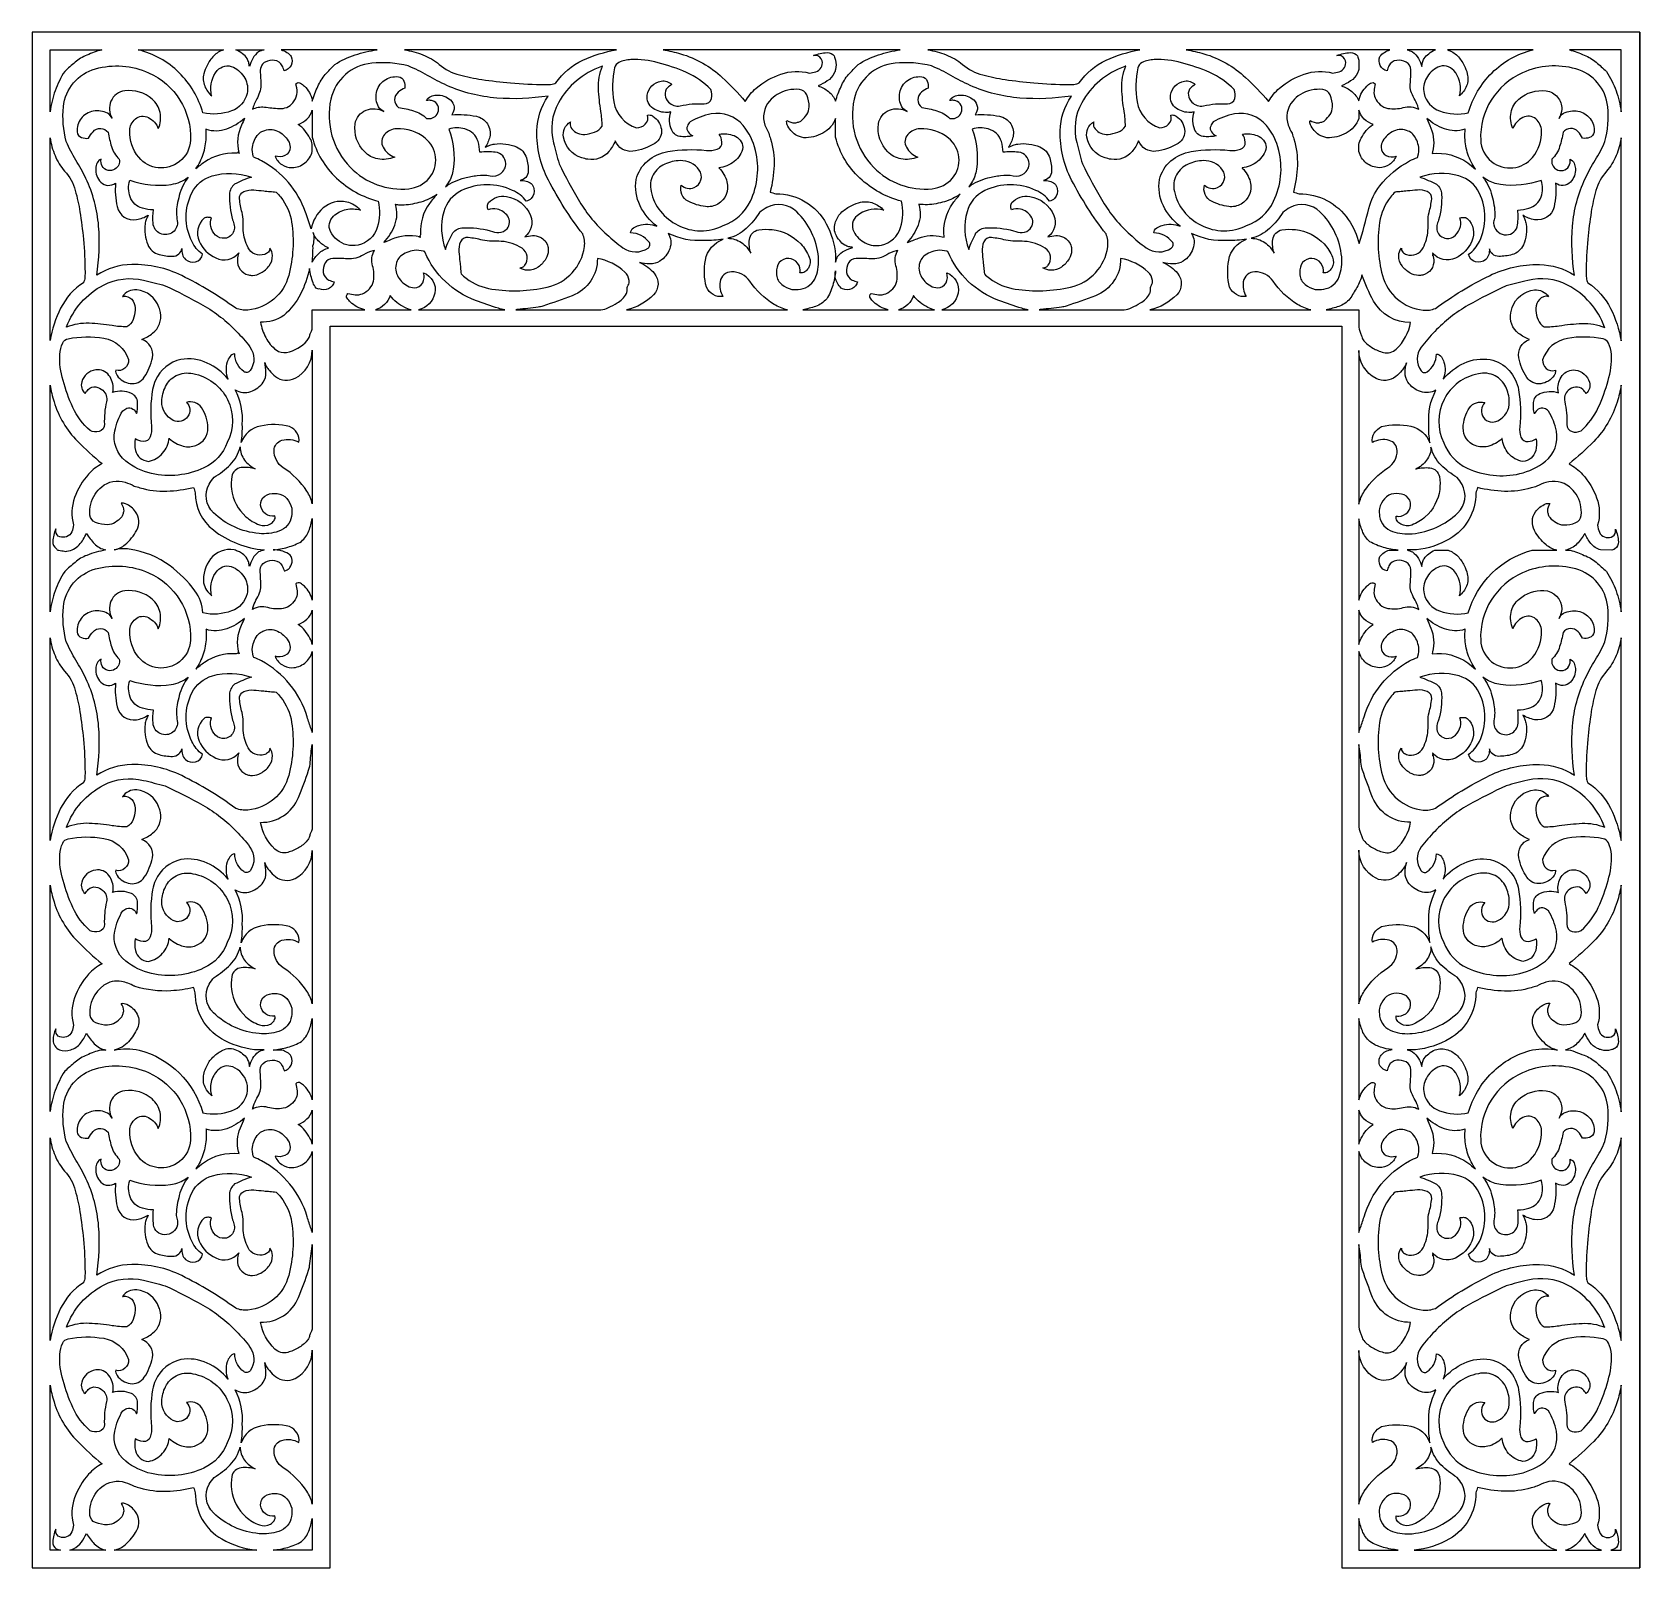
# Model space of a CAD drawing. Header units: centimetres. Extents: x -2.15 to 2.15, y -2.05 to 2.05.
import ezdxf

# ---------------------------------------------------------------- set-up
doc = ezdxf.new("R2010")
doc.units = ezdxf.units.CM
doc.header["$MEASUREMENT"] = 0
doc.layers.add('Layer 1', color=7, linetype='Continuous')

msp = doc.modelspace()

# ---------------------------------------------------------------- linework, layer by layer
at = {"layer": 'Layer 1', "color": 177}
for points, knots in [([(2.14962, 2.05352), (2.14962, 2.05352), (2.14962, -2.05352), (2.14962, -2.05352), (2.14962, -2.05352), (2.14962, -2.05352), (1.35235, -2.05352), (1.35235, -2.05352), (1.35235, -2.05352), (1.35235, -2.05352), (1.35235, 1.26736), (1.35235, 1.26736), (1.35235, 1.26736), (1.35235, 1.26736), (-1.35263, 1.26736), (-1.35263, 1.26736), (-1.35263, 1.26736), (-1.35263, 1.26736), (-1.35263, -2.05352), (-1.35263, -2.05352), (-1.35263, -2.05352), (-1.35263, -2.05352), (-2.14962, -2.05352), (-2.14962, -2.05352), (-2.14962, -2.05352), (-2.14962, -2.05352), (-2.14962, 2.05352), (-2.14962, 2.05352), (-2.14962, 2.05352), (-2.14962, 2.05352), (2.14962, 2.05352), (2.14962, 2.05352)], [0, 0, 0, 0, 0.1111111, 0.1111111, 0.1111111, 0.1111111, 0.2222222, 0.2222222, 0.2222222, 0.2222222, 0.3333333, 0.3333333, 0.3333333, 0.3333333, 0.4444444, 0.4444444, 0.4444444, 0.4444444, 0.5555556, 0.5555556, 0.5555556, 0.5555556, 0.6666667, 0.6666667, 0.6666667, 0.6666667, 0.7777778, 0.7777778, 0.7777778, 0.7777778, 1, 1, 1, 1]), ([(2.14962, -2.05352), (2.14962, -2.05352), (2.14962, 2.05352), (2.14962, 2.05352), (2.14962, 2.05352), (2.14962, 2.05352), (2.14962, -2.05352), (2.14962, -2.05352)], [0, 0, 0, 0, 0.3333333, 0.3333333, 0.3333333, 0.3333333, 1, 1, 1, 1]), ([(2.14962, -2.05352), (2.14962, -2.05352), (2.14962, 2.05352), (2.14962, 2.05352), (2.14962, 2.05352), (2.14962, 2.05352), (2.14962, -2.05352), (2.14962, -2.05352)], [0, 0, 0, 0, 0.3333333, 0.3333333, 0.3333333, 0.3333333, 1, 1, 1, 1]), ([(-1.96334, 2.00615), (-1.96334, 2.00615), (-2.1018, 2.00615), (-2.1018, 2.00615), (-2.1018, 2.00615), (-2.1018, 2.00615), (-2.1018, 1.84074), (-2.1018, 1.84074), (-2.1018, 1.84074), (-2.09914, 1.85985), (-2.09457, 1.87865), (-2.08815, 1.89686), (-2.08815, 1.89686), (-2.08173, 1.91509), (-2.07306, 1.93247), (-2.06235, 1.9486), (-2.06235, 1.9486), (-2.05335, 1.9569), (-2.0442, 1.96504), (-2.03491, 1.97302), (-2.03491, 1.97302), (-2.02554, 1.98106), (-2.01481, 1.98739), (-2.00322, 1.99173), (-2.00322, 1.99173), (-1.99046, 1.99787), (-1.97709, 2.0027), (-1.96334, 2.00615)], [0, 0, 0, 0, 0.125, 0.125, 0.125, 0.125, 0.25, 0.25, 0.25, 0.25, 0.375, 0.375, 0.375, 0.375, 0.5, 0.5, 0.5, 0.5, 0.625, 0.625, 0.625, 0.625, 0.75, 0.75, 0.75, 0.75, 1, 1, 1, 1]), ([(-1.69311, 1.83753), (-1.66745, 1.83211), (-1.64078, 1.83397), (-1.61615, 1.84289), (-1.61615, 1.84289), (-1.59538, 1.85041), (-1.57987, 1.86781), (-1.57492, 1.88916), (-1.57492, 1.88916), (-1.57175, 1.90327), (-1.57389, 1.91803), (-1.58097, 1.93067), (-1.58097, 1.93067), (-1.58797, 1.94319), (-1.59865, 1.95328), (-1.61159, 1.95963), (-1.61159, 1.95963), (-1.62627, 1.96683), (-1.644, 1.96317), (-1.65454, 1.95073), (-1.65454, 1.95073), (-1.6685, 1.93425), (-1.67462, 1.91261), (-1.67131, 1.89134), (-1.67131, 1.89134), (-1.67088, 1.88853), (-1.67019, 1.88577), (-1.66927, 1.88307), (-1.66927, 1.88307), (-1.6776, 1.89033), (-1.6841, 1.89944), (-1.68824, 1.90964), (-1.68824, 1.90964), (-1.69242, 1.91996), (-1.69322, 1.93132), (-1.69051, 1.94211), (-1.69051, 1.94211), (-1.68855, 1.94992), (-1.68556, 1.95745), (-1.68161, 1.96449), (-1.68161, 1.96449), (-1.67739, 1.97397), (-1.67146, 1.98261), (-1.66412, 1.98999), (-1.66412, 1.98999), (-1.65674, 1.99741), (-1.64765, 2.00296), (-1.63763, 2.00615), (-1.63763, 2.00615), (-1.63763, 2.00615), (-1.86618, 2.00615), (-1.86618, 2.00615), (-1.86618, 2.00615), (-1.8247, 1.99615), (-1.78677, 1.97501), (-1.75659, 1.94507), (-1.75659, 1.94507), (-1.72649, 1.91521), (-1.70463, 1.87817), (-1.69311, 1.83753)], [0, 0, 0, 0, 0.0625, 0.0625, 0.0625, 0.0625, 0.125, 0.125, 0.125, 0.125, 0.1875, 0.1875, 0.1875, 0.1875, 0.25, 0.25, 0.25, 0.25, 0.3125, 0.3125, 0.3125, 0.3125, 0.375, 0.375, 0.375, 0.375, 0.4375, 0.4375, 0.4375, 0.4375, 0.5, 0.5, 0.5, 0.5, 0.5625, 0.5625, 0.5625, 0.5625, 0.625, 0.625, 0.625, 0.625, 0.6875, 0.6875, 0.6875, 0.6875, 0.75, 0.75, 0.75, 0.75, 0.8125, 0.8125, 0.8125, 0.8125, 0.875, 0.875, 0.875, 0.875, 1, 1, 1, 1]), ([(-1.60522, 2.00615), (-1.59862, 2.00381), (-1.59253, 2.00025), (-1.58726, 1.99568), (-1.58726, 1.99568), (-1.58228, 1.99227), (-1.57808, 1.98786), (-1.57492, 1.98274), (-1.57492, 1.98274), (-1.57303, 1.97955), (-1.57158, 1.97612), (-1.5706, 1.97254), (-1.5706, 1.97254), (-1.56964, 1.96897), (-1.569, 1.96532), (-1.56871, 1.96164), (-1.56871, 1.96164), (-1.56662, 1.9692), (-1.56357, 1.97647), (-1.55962, 1.98326), (-1.55962, 1.98326), (-1.55564, 1.9901), (-1.55033, 1.99607), (-1.54399, 2.00084), (-1.54399, 2.00084), (-1.53928, 2.00306), (-1.53437, 2.00484), (-1.52933, 2.00615), (-1.52933, 2.00615), (-1.52933, 2.00615), (-1.60522, 2.00615), (-1.60522, 2.00615)], [0, 0, 0, 0, 0.1111111, 0.1111111, 0.1111111, 0.1111111, 0.2222222, 0.2222222, 0.2222222, 0.2222222, 0.3333333, 0.3333333, 0.3333333, 0.3333333, 0.4444444, 0.4444444, 0.4444444, 0.4444444, 0.5555556, 0.5555556, 0.5555556, 0.5555556, 0.6666667, 0.6666667, 0.6666667, 0.6666667, 0.7777778, 0.7777778, 0.7777778, 0.7777778, 1, 1, 1, 1]), ([(-1.48369, 2.00615), (-1.48369, 2.00615), (-1.40048, 2.00615), (-1.40048, 2.00615), (-1.40048, 2.00615), (-1.40048, 2.00615), (-1.22741, 2.00615), (-1.22741, 2.00615), (-1.22741, 2.00615), (-1.24733, 2.00353), (-1.26694, 1.99902), (-1.28599, 1.99268), (-1.28599, 1.99268), (-1.30506, 1.98634), (-1.32329, 1.97774), (-1.34028, 1.96705), (-1.34028, 1.96705), (-1.34893, 1.95817), (-1.35743, 1.94914), (-1.36577, 1.93997), (-1.36577, 1.93997), (-1.37418, 1.93072), (-1.38082, 1.92005), (-1.38539, 1.90845), (-1.38539, 1.90845), (-1.39181, 1.89584), (-1.39687, 1.88259), (-1.40048, 1.86893), (-1.40048, 1.86893), (-1.40048, 1.86893), (-1.40048, 1.87211), (-1.40048, 1.87211), (-1.40048, 1.87211), (-1.40384, 1.88614), (-1.41115, 1.89892), (-1.42157, 1.90898), (-1.42157, 1.90898), (-1.42467, 1.91193), (-1.42802, 1.9146), (-1.43158, 1.91698), (-1.43158, 1.91698), (-1.43566, 1.91971), (-1.44116, 1.91894), (-1.44431, 1.91519), (-1.44431, 1.91519), (-1.44401, 1.91366), (-1.44363, 1.91215), (-1.44316, 1.91067), (-1.44316, 1.91067), (-1.43806, 1.8947), (-1.44157, 1.87725), (-1.45244, 1.86442), (-1.45244, 1.86442), (-1.46143, 1.85381), (-1.47505, 1.84814), (-1.489, 1.84921), (-1.489, 1.84921), (-1.50218, 1.85021), (-1.51534, 1.8515), (-1.52846, 1.85308), (-1.52846, 1.85308), (-1.53395, 1.85374), (-1.53951, 1.85361), (-1.54497, 1.85269), (-1.54497, 1.85269), (-1.55043, 1.85176), (-1.55569, 1.84992), (-1.56052, 1.84723), (-1.56052, 1.84723), (-1.56018, 1.84805), (-1.55986, 1.84888), (-1.55958, 1.84973), (-1.55958, 1.84973), (-1.5563, 1.85952), (-1.55225, 1.86904), (-1.54744, 1.8782), (-1.54744, 1.8782), (-1.54434, 1.88411), (-1.54187, 1.89032), (-1.54007, 1.89674), (-1.54007, 1.89674), (-1.53826, 1.90319), (-1.53754, 1.90988), (-1.53793, 1.91656), (-1.53793, 1.91656), (-1.53851, 1.92662), (-1.53912, 1.93667), (-1.53976, 1.94672), (-1.53976, 1.94672), (-1.54016, 1.95308), (-1.5387, 1.95943), (-1.53555, 1.96499), (-1.53555, 1.96499), (-1.53349, 1.96865), (-1.53038, 1.97163), (-1.52663, 1.97357), (-1.52663, 1.97357), (-1.51893, 1.97755), (-1.5102, 1.97915), (-1.50157, 1.97815), (-1.50157, 1.97815), (-1.4926, 1.97711), (-1.48476, 1.97164), (-1.48075, 1.96361), (-1.48075, 1.96361), (-1.47861, 1.95933), (-1.47704, 1.95479), (-1.47608, 1.95011), (-1.47608, 1.95011), (-1.46784, 1.95171), (-1.46088, 1.95712), (-1.45735, 1.96467), (-1.45735, 1.96467), (-1.45387, 1.9721), (-1.45358, 1.9806), (-1.45655, 1.98825), (-1.45655, 1.98825), (-1.45976, 1.99275), (-1.46385, 1.99658), (-1.46858, 1.99949), (-1.46858, 1.99949), (-1.47329, 2.00238), (-1.47837, 2.00462), (-1.48369, 2.00615)], [0, 0, 0, 0, 0.03125, 0.03125, 0.03125, 0.03125, 0.0625, 0.0625, 0.0625, 0.0625, 0.09375, 0.09375, 0.09375, 0.09375, 0.125, 0.125, 0.125, 0.125, 0.15625, 0.15625, 0.15625, 0.15625, 0.1875, 0.1875, 0.1875, 0.1875, 0.21875, 0.21875, 0.21875, 0.21875, 0.25, 0.25, 0.25, 0.25, 0.28125, 0.28125, 0.28125, 0.28125, 0.3125, 0.3125, 0.3125, 0.3125, 0.34375, 0.34375, 0.34375, 0.34375, 0.375, 0.375, 0.375, 0.375, 0.40625, 0.40625, 0.40625, 0.40625, 0.4375, 0.4375, 0.4375, 0.4375, 0.46875, 0.46875, 0.46875, 0.46875, 0.5, 0.5, 0.5, 0.5, 0.53125, 0.53125, 0.53125, 0.53125, 0.5625, 0.5625, 0.5625, 0.5625, 0.59375, 0.59375, 0.59375, 0.59375, 0.625, 0.625, 0.625, 0.625, 0.65625, 0.65625, 0.65625, 0.65625, 0.6875, 0.6875, 0.6875, 0.6875, 0.71875, 0.71875, 0.71875, 0.71875, 0.75, 0.75, 0.75, 0.75, 0.78125, 0.78125, 0.78125, 0.78125, 0.8125, 0.8125, 0.8125, 0.8125, 0.84375, 0.84375, 0.84375, 0.84375, 0.875, 0.875, 0.875, 0.875, 0.90625, 0.90625, 0.90625, 0.90625, 0.9375, 0.9375, 0.9375, 0.9375, 1, 1, 1, 1]), ([(-1.15414, 2.00615), (-1.15414, 2.00615), (-0.58694, 2.00615), (-0.58694, 2.00615), (-0.58694, 2.00615), (-0.61813, 2.00105), (-0.64846, 1.99172), (-0.67707, 1.97839), (-0.67707, 1.97839), (-0.70606, 1.9649), (-0.73087, 1.94396), (-0.74891, 1.91773), (-0.74891, 1.91773), (-0.75331, 1.91553), (-0.75811, 1.91423), (-0.76303, 1.91392), (-0.76303, 1.91392), (-0.7679, 1.91361), (-0.77278, 1.91344), (-0.77765, 1.9134), (-0.77765, 1.9134), (-0.80868, 1.91351), (-0.83968, 1.91495), (-0.87057, 1.91773), (-0.87057, 1.91773), (-0.8962, 1.92004), (-0.92175, 1.92308), (-0.94721, 1.92682), (-0.94721, 1.92682), (-0.96734, 1.92986), (-0.98729, 1.93399), (-1.00696, 1.93918), (-1.00696, 1.93918), (-1.02687, 1.94443), (-1.04534, 1.95408), (-1.06096, 1.96739), (-1.06096, 1.96739), (-1.07423, 1.97807), (-1.08904, 1.98671), (-1.10491, 1.99303), (-1.10491, 1.99303), (-1.12074, 1.99933), (-1.13726, 2.00373), (-1.15414, 2.00615)], [0, 0, 0, 0, 0.0833333, 0.0833333, 0.0833333, 0.0833333, 0.1666667, 0.1666667, 0.1666667, 0.1666667, 0.25, 0.25, 0.25, 0.25, 0.3333333, 0.3333333, 0.3333333, 0.3333333, 0.4166667, 0.4166667, 0.4166667, 0.4166667, 0.5, 0.5, 0.5, 0.5, 0.5833333, 0.5833333, 0.5833333, 0.5833333, 0.6666667, 0.6666667, 0.6666667, 0.6666667, 0.75, 0.75, 0.75, 0.75, 0.8333333, 0.8333333, 0.8333333, 0.8333333, 1, 1, 1, 1]), ([(-0.47918, 1.53445), (-0.49444, 1.54082), (-0.51148, 1.54156), (-0.52725, 1.53654), (-0.52725, 1.53654), (-0.53227, 1.53494), (-0.53706, 1.53273), (-0.54153, 1.52996), (-0.54153, 1.52996), (-0.54623, 1.52705), (-0.54929, 1.52214), (-0.5498, 1.51667), (-0.5498, 1.51667), (-0.53962, 1.51661), (-0.52961, 1.5141), (-0.52064, 1.50935), (-0.52064, 1.50935), (-0.5128, 1.50518), (-0.50588, 1.49951), (-0.50029, 1.49266), (-0.50029, 1.49266), (-0.49827, 1.49019), (-0.49738, 1.48701), (-0.49783, 1.48387), (-0.49783, 1.48387), (-0.49828, 1.48073), (-0.50004, 1.47791), (-0.50267, 1.47609), (-0.50267, 1.47609), (-0.52289, 1.46216), (-0.54982, 1.46243), (-0.56977, 1.47675), (-0.56977, 1.47675), (-0.58489, 1.48761), (-0.59923, 1.49948), (-0.61271, 1.51228), (-0.61271, 1.51228), (-0.64148, 1.53789), (-0.66614, 1.56772), (-0.68582, 1.60071), (-0.68582, 1.60071), (-0.7054, 1.63352), (-0.72365, 1.6671), (-0.74053, 1.70135), (-0.74053, 1.70135), (-0.74574, 1.72018), (-0.75078, 1.73904), (-0.75567, 1.75795), (-0.75567, 1.75795), (-0.76494, 1.79386), (-0.76014, 1.83195), (-0.74225, 1.8645), (-0.74225, 1.8645), (-0.71733, 1.90985), (-0.67633, 1.94446), (-0.62721, 1.96166), (-0.62721, 1.96166), (-0.62622, 1.96201), (-0.62521, 1.96231), (-0.62419, 1.96255), (-0.62419, 1.96255), (-0.63251, 1.94364), (-0.6363, 1.92308), (-0.63527, 1.90247), (-0.63527, 1.90247), (-0.63425, 1.88212), (-0.63209, 1.86185), (-0.62879, 1.84174), (-0.62879, 1.84174), (-0.62665, 1.82867), (-0.6255, 1.81546), (-0.62537, 1.80222), (-0.62537, 1.80222), (-0.63025, 1.7947), (-0.63748, 1.78895), (-0.64595, 1.78587), (-0.64595, 1.78587), (-0.65424, 1.78286), (-0.66291, 1.78096), (-0.67171, 1.78022), (-0.67171, 1.78022), (-0.68495, 1.7791), (-0.69792, 1.78447), (-0.70644, 1.79458), (-0.70644, 1.79458), (-0.71011, 1.79895), (-0.71181, 1.80463), (-0.71113, 1.81027), (-0.71113, 1.81027), (-0.71098, 1.81154), (-0.71059, 1.81277), (-0.70998, 1.8139), (-0.70998, 1.8139), (-0.72422, 1.80517), (-0.7316, 1.7887), (-0.72855, 1.77238), (-0.72855, 1.77238), (-0.72374, 1.74663), (-0.70513, 1.72557), (-0.68, 1.71748), (-0.68, 1.71748), (-0.67469, 1.71577), (-0.66926, 1.71443), (-0.66376, 1.71348), (-0.66376, 1.71348), (-0.6427, 1.70986), (-0.62134, 1.71774), (-0.6078, 1.73412), (-0.6078, 1.73412), (-0.60058, 1.74286), (-0.59463, 1.75255), (-0.59012, 1.76293), (-0.59012, 1.76293), (-0.58306, 1.74406), (-0.56383, 1.73251), (-0.54369, 1.73508), (-0.54369, 1.73508), (-0.52266, 1.73776), (-0.50248, 1.74494), (-0.48453, 1.75613), (-0.48453, 1.75613), (-0.47173, 1.76411), (-0.46486, 1.77879), (-0.46701, 1.79363), (-0.46701, 1.79363), (-0.46908, 1.80791), (-0.47726, 1.8206), (-0.48947, 1.82846), (-0.48947, 1.82846), (-0.49166, 1.82986), (-0.49404, 1.83096), (-0.49654, 1.8317), (-0.49654, 1.8317), (-0.49907, 1.83244), (-0.50175, 1.83253), (-0.50433, 1.83195), (-0.50433, 1.83195), (-0.50105, 1.82335), (-0.50324, 1.81362), (-0.50989, 1.80722), (-0.50989, 1.80722), (-0.51626, 1.80109), (-0.52484, 1.79776), (-0.53371, 1.79798), (-0.53371, 1.79798), (-0.56544, 1.8077), (-0.58886, 1.83447), (-0.59412, 1.86697), (-0.59412, 1.86697), (-0.59902, 1.89728), (-0.59833, 1.92823), (-0.59209, 1.9583), (-0.59209, 1.9583), (-0.59073, 1.96454), (-0.58647, 1.96978), (-0.58061, 1.97242), (-0.58061, 1.97242), (-0.57048, 1.97699), (-0.55957, 1.97963), (-0.54846, 1.98023), (-0.54846, 1.98023), (-0.52384, 1.98154), (-0.49918, 1.97856), (-0.4756, 1.97142), (-0.4756, 1.97142), (-0.44973, 1.96499), (-0.42444, 1.95643), (-0.40001, 1.94583), (-0.40001, 1.94583), (-0.37535, 1.93514), (-0.35321, 1.91946), (-0.33501, 1.89982), (-0.33501, 1.89982), (-0.33128, 1.89239), (-0.33055, 1.88384), (-0.33296, 1.8759), (-0.33296, 1.8759), (-0.33556, 1.86734), (-0.34371, 1.86162), (-0.35272, 1.86202), (-0.35272, 1.86202), (-0.37423, 1.86299), (-0.39577, 1.86115), (-0.41679, 1.85654), (-0.41679, 1.85654), (-0.42809, 1.85407), (-0.43987, 1.85774), (-0.44771, 1.86616), (-0.44771, 1.86616), (-0.4526, 1.87141), (-0.45583, 1.87797), (-0.45699, 1.88502), (-0.45699, 1.88502), (-0.4582, 1.89235), (-0.45568, 1.89979), (-0.45027, 1.90492), (-0.45027, 1.90492), (-0.44687, 1.90814), (-0.44309, 1.91094), (-0.43902, 1.91326), (-0.43902, 1.91326), (-0.44625, 1.92095), (-0.45689, 1.92453), (-0.46735, 1.92279), (-0.46735, 1.92279), (-0.48673, 1.91956), (-0.50183, 1.9044), (-0.5048, 1.88515), (-0.5048, 1.88515), (-0.50695, 1.87122), (-0.5008, 1.85731), (-0.48899, 1.84946), (-0.48899, 1.84946), (-0.47783, 1.84203), (-0.46462, 1.83826), (-0.45118, 1.83868), (-0.45118, 1.83868), (-0.44957, 1.83875), (-0.44795, 1.83891), (-0.44635, 1.83915), (-0.44635, 1.83915), (-0.44475, 1.83939), (-0.44317, 1.83975), (-0.44162, 1.84025), (-0.44162, 1.84025), (-0.44698, 1.82425), (-0.44618, 1.80687), (-0.43937, 1.79142), (-0.43937, 1.79142), (-0.43489, 1.78126), (-0.42496, 1.77453), (-0.41377, 1.77409), (-0.41377, 1.77409), (-0.40853, 1.77389), (-0.40329, 1.77387), (-0.39805, 1.77404), (-0.39805, 1.77404), (-0.39278, 1.77421), (-0.38757, 1.77509), (-0.38255, 1.77667), (-0.38255, 1.77667), (-0.38764, 1.77873), (-0.39206, 1.78213), (-0.39534, 1.7865), (-0.39534, 1.7865), (-0.39877, 1.79108), (-0.39956, 1.7971), (-0.39741, 1.8024), (-0.39741, 1.8024), (-0.39574, 1.8065), (-0.39336, 1.81028), (-0.39037, 1.81357), (-0.39037, 1.81357), (-0.37288, 1.82379), (-0.35374, 1.83094), (-0.3338, 1.83471), (-0.3338, 1.83471), (-0.30179, 1.84077), (-0.26898, 1.82891), (-0.24837, 1.80389), (-0.24837, 1.80389), (-0.2324, 1.78447), (-0.22103, 1.76173), (-0.21511, 1.73737), (-0.21511, 1.73737), (-0.20405, 1.69187), (-0.20893, 1.64396), (-0.22892, 1.60156), (-0.22892, 1.60156), (-0.2433, 1.57106), (-0.26947, 1.54756), (-0.30151, 1.53636), (-0.30151, 1.53636), (-0.33977, 1.51729), (-0.38499, 1.51761), (-0.42299, 1.53719), (-0.42299, 1.53719), (-0.44076, 1.54635), (-0.45649, 1.55899), (-0.46922, 1.57432), (-0.46922, 1.57432), (-0.48202, 1.58974), (-0.4907, 1.60811), (-0.49445, 1.62773), (-0.49445, 1.62773), (-0.49817, 1.64269), (-0.49615, 1.6585), (-0.48879, 1.67208), (-0.48879, 1.67208), (-0.4818, 1.68455), (-0.47095, 1.69448), (-0.45785, 1.70039), (-0.45785, 1.70039), (-0.44495, 1.70621), (-0.43101, 1.70944), (-0.41685, 1.70989), (-0.41685, 1.70989), (-0.39665, 1.71052), (-0.37745, 1.7011), (-0.36572, 1.6848), (-0.36572, 1.6848), (-0.36015, 1.67708), (-0.35845, 1.66728), (-0.36108, 1.65816), (-0.36108, 1.65816), (-0.36371, 1.64905), (-0.37045, 1.6416), (-0.37929, 1.63797), (-0.37929, 1.63797), (-0.3851, 1.63567), (-0.39146, 1.63508), (-0.3976, 1.63625), (-0.3976, 1.63625), (-0.40375, 1.63743), (-0.40941, 1.64037), (-0.4139, 1.6447), (-0.4139, 1.6447), (-0.41891, 1.62754), (-0.41099, 1.60928), (-0.39496, 1.6011), (-0.39496, 1.6011), (-0.38066, 1.5938), (-0.36518, 1.58904), (-0.34922, 1.58703), (-0.34922, 1.58703), (-0.33776, 1.5856), (-0.32616, 1.58791), (-0.31616, 1.59362), (-0.31616, 1.59362), (-0.29546, 1.60572), (-0.28539, 1.62994), (-0.29153, 1.65296), (-0.29153, 1.65296), (-0.29525, 1.66689), (-0.30257, 1.67961), (-0.31279, 1.68986), (-0.31279, 1.68986), (-0.31306, 1.69013), (-0.31335, 1.69038), (-0.31365, 1.69061), (-0.31365, 1.69061), (-0.29844, 1.69206), (-0.28399, 1.6979), (-0.2721, 1.7074), (-0.2721, 1.7074), (-0.26008, 1.717), (-0.2519, 1.73051), (-0.24902, 1.74555), (-0.24902, 1.74555), (-0.25003, 1.75971), (-0.25931, 1.77197), (-0.27276, 1.77687), (-0.27276, 1.77687), (-0.28533, 1.78145), (-0.29883, 1.78285), (-0.31208, 1.78095), (-0.31208, 1.78095), (-0.30808, 1.77444), (-0.30563, 1.76709), (-0.30494, 1.75949), (-0.30494, 1.75949), (-0.30418, 1.75109), (-0.30935, 1.74326), (-0.31742, 1.74058), (-0.31742, 1.74058), (-0.32678, 1.73747), (-0.3367, 1.73638), (-0.34652, 1.73736), (-0.34652, 1.73736), (-0.38089, 1.74081), (-0.41556, 1.73979), (-0.44966, 1.73432), (-0.44966, 1.73432), (-0.46957, 1.73113), (-0.4882, 1.72257), (-0.50354, 1.70958), (-0.50354, 1.70958), (-0.51899, 1.6965), (-0.52973, 1.67882), (-0.53417, 1.65917), (-0.53417, 1.65917), (-0.53823, 1.63539), (-0.53466, 1.61098), (-0.52396, 1.58932), (-0.52396, 1.58932), (-0.51338, 1.56793), (-0.49808, 1.54917), (-0.47918, 1.53445)], [0, 0, 0, 0, 0.0102041, 0.0102041, 0.0102041, 0.0102041, 0.0204082, 0.0204082, 0.0204082, 0.0204082, 0.0306122, 0.0306122, 0.0306122, 0.0306122, 0.0408163, 0.0408163, 0.0408163, 0.0408163, 0.0510204, 0.0510204, 0.0510204, 0.0510204, 0.0612245, 0.0612245, 0.0612245, 0.0612245, 0.0714286, 0.0714286, 0.0714286, 0.0714286, 0.0816327, 0.0816327, 0.0816327, 0.0816327, 0.0918367, 0.0918367, 0.0918367, 0.0918367, 0.1020408, 0.1020408, 0.1020408, 0.1020408, 0.1122449, 0.1122449, 0.1122449, 0.1122449, 0.122449, 0.122449, 0.122449, 0.122449, 0.1326531, 0.1326531, 0.1326531, 0.1326531, 0.1428571, 0.1428571, 0.1428571, 0.1428571, 0.1530612, 0.1530612, 0.1530612, 0.1530612, 0.1632653, 0.1632653, 0.1632653, 0.1632653, 0.1734694, 0.1734694, 0.1734694, 0.1734694, 0.1836735, 0.1836735, 0.1836735, 0.1836735, 0.1938776, 0.1938776, 0.1938776, 0.1938776, 0.2040816, 0.2040816, 0.2040816, 0.2040816, 0.2142857, 0.2142857, 0.2142857, 0.2142857, 0.2244898, 0.2244898, 0.2244898, 0.2244898, 0.2346939, 0.2346939, 0.2346939, 0.2346939, 0.244898, 0.244898, 0.244898, 0.244898, 0.255102, 0.255102, 0.255102, 0.255102, 0.2653061, 0.2653061, 0.2653061, 0.2653061, 0.2755102, 0.2755102, 0.2755102, 0.2755102, 0.2857143, 0.2857143, 0.2857143, 0.2857143, 0.2959184, 0.2959184, 0.2959184, 0.2959184, 0.3061224, 0.3061224, 0.3061224, 0.3061224, 0.3163265, 0.3163265, 0.3163265, 0.3163265, 0.3265306, 0.3265306, 0.3265306, 0.3265306, 0.3367347, 0.3367347, 0.3367347, 0.3367347, 0.3469388, 0.3469388, 0.3469388, 0.3469388, 0.3571429, 0.3571429, 0.3571429, 0.3571429, 0.3673469, 0.3673469, 0.3673469, 0.3673469, 0.377551, 0.377551, 0.377551, 0.377551, 0.3877551, 0.3877551, 0.3877551, 0.3877551, 0.3979592, 0.3979592, 0.3979592, 0.3979592, 0.4081633, 0.4081633, 0.4081633, 0.4081633, 0.4183673, 0.4183673, 0.4183673, 0.4183673, 0.4285714, 0.4285714, 0.4285714, 0.4285714, 0.4387755, 0.4387755, 0.4387755, 0.4387755, 0.4489796, 0.4489796, 0.4489796, 0.4489796, 0.4591837, 0.4591837, 0.4591837, 0.4591837, 0.4693878, 0.4693878, 0.4693878, 0.4693878, 0.4795918, 0.4795918, 0.4795918, 0.4795918, 0.4897959, 0.4897959, 0.4897959, 0.4897959, 0.5, 0.5, 0.5, 0.5, 0.5102041, 0.5102041, 0.5102041, 0.5102041, 0.5204082, 0.5204082, 0.5204082, 0.5204082, 0.5306122, 0.5306122, 0.5306122, 0.5306122, 0.5408163, 0.5408163, 0.5408163, 0.5408163, 0.5510204, 0.5510204, 0.5510204, 0.5510204, 0.5612245, 0.5612245, 0.5612245, 0.5612245, 0.5714286, 0.5714286, 0.5714286, 0.5714286, 0.5816327, 0.5816327, 0.5816327, 0.5816327, 0.5918367, 0.5918367, 0.5918367, 0.5918367, 0.6020408, 0.6020408, 0.6020408, 0.6020408, 0.6122449, 0.6122449, 0.6122449, 0.6122449, 0.622449, 0.622449, 0.622449, 0.622449, 0.6326531, 0.6326531, 0.6326531, 0.6326531, 0.6428571, 0.6428571, 0.6428571, 0.6428571, 0.6530612, 0.6530612, 0.6530612, 0.6530612, 0.6632653, 0.6632653, 0.6632653, 0.6632653, 0.6734694, 0.6734694, 0.6734694, 0.6734694, 0.6836735, 0.6836735, 0.6836735, 0.6836735, 0.6938776, 0.6938776, 0.6938776, 0.6938776, 0.7040816, 0.7040816, 0.7040816, 0.7040816, 0.7142857, 0.7142857, 0.7142857, 0.7142857, 0.7244898, 0.7244898, 0.7244898, 0.7244898, 0.7346939, 0.7346939, 0.7346939, 0.7346939, 0.744898, 0.744898, 0.744898, 0.744898, 0.755102, 0.755102, 0.755102, 0.755102, 0.7653061, 0.7653061, 0.7653061, 0.7653061, 0.7755102, 0.7755102, 0.7755102, 0.7755102, 0.7857143, 0.7857143, 0.7857143, 0.7857143, 0.7959184, 0.7959184, 0.7959184, 0.7959184, 0.8061224, 0.8061224, 0.8061224, 0.8061224, 0.8163265, 0.8163265, 0.8163265, 0.8163265, 0.8265306, 0.8265306, 0.8265306, 0.8265306, 0.8367347, 0.8367347, 0.8367347, 0.8367347, 0.8469388, 0.8469388, 0.8469388, 0.8469388, 0.8571429, 0.8571429, 0.8571429, 0.8571429, 0.8673469, 0.8673469, 0.8673469, 0.8673469, 0.877551, 0.877551, 0.877551, 0.877551, 0.8877551, 0.8877551, 0.8877551, 0.8877551, 0.8979592, 0.8979592, 0.8979592, 0.8979592, 0.9081633, 0.9081633, 0.9081633, 0.9081633, 0.9183673, 0.9183673, 0.9183673, 0.9183673, 0.9285714, 0.9285714, 0.9285714, 0.9285714, 0.9387755, 0.9387755, 0.9387755, 0.9387755, 0.9489796, 0.9489796, 0.9489796, 0.9489796, 0.9591837, 0.9591837, 0.9591837, 0.9591837, 0.9693878, 0.9693878, 0.9693878, 0.9693878, 0.9795918, 0.9795918, 0.9795918, 0.9795918, 1, 1, 1, 1]), ([(-0.00111, 1.97855), (-0.00197, 1.9824), (-0.00321, 1.98617), (-0.00482, 1.98978), (-0.00482, 1.98978), (-0.00924, 1.99585), (-0.01645, 1.99929), (-0.024, 1.9989), (-0.024, 1.9989), (-0.03632, 1.99828), (-0.04845, 1.99563), (-0.05989, 1.99106), (-0.05989, 1.99106), (-0.05815, 1.99105), (-0.05641, 1.99104), (-0.05467, 1.99102), (-0.05467, 1.99102), (-0.04619, 1.99095), (-0.03888, 1.98508), (-0.03702, 1.97688), (-0.03702, 1.97688), (-0.03414, 1.96414), (-0.04161, 1.95132), (-0.05417, 1.94739), (-0.05417, 1.94739), (-0.05966, 1.94568), (-0.0653, 1.94452), (-0.07102, 1.94394), (-0.07102, 1.94394), (-0.09608, 1.95062), (-0.12258, 1.94968), (-0.14709, 1.94123), (-0.14709, 1.94123), (-0.17127, 1.93291), (-0.19368, 1.92023), (-0.2132, 1.90382), (-0.2132, 1.90382), (-0.2251, 1.89381), (-0.23504, 1.88171), (-0.24251, 1.86813), (-0.24251, 1.86813), (-0.26177, 1.89078), (-0.28235, 1.91228), (-0.30415, 1.93253), (-0.30415, 1.93253), (-0.33579, 1.96192), (-0.37393, 1.98353), (-0.41553, 1.99563), (-0.41553, 1.99563), (-0.43099, 2.0001), (-0.44671, 2.00361), (-0.46261, 2.00615), (-0.46261, 2.00615), (-0.46261, 2.00615), (-0.00111, 2.00615), (-0.00111, 2.00615), (-0.00111, 2.00615), (-0.00111, 2.00615), (0.17195, 2.00615), (0.17195, 2.00615), (0.17195, 2.00615), (0.15204, 2.00352), (0.13243, 1.99902), (0.11338, 1.99268), (0.11338, 1.99268), (0.0943, 1.98634), (0.07608, 1.97774), (0.05909, 1.96705), (0.05909, 1.96705), (0.05044, 1.95817), (0.04194, 1.94914), (0.0336, 1.93997), (0.0336, 1.93997), (0.02519, 1.93072), (0.01855, 1.92005), (0.01398, 1.90845), (0.01398, 1.90845), (0.00756, 1.89584), (0.00251, 1.88259), (-0.00111, 1.86893), (-0.00111, 1.86893), (-0.00111, 1.86893), (-0.00111, 1.86998), (-0.00111, 1.86998), (-0.00111, 1.86998), (-0.00517, 1.87976), (-0.01172, 1.88832), (-0.02012, 1.89484), (-0.02012, 1.89484), (-0.02844, 1.9013), (-0.03779, 1.90632), (-0.04779, 1.90971), (-0.04779, 1.90971), (-0.03922, 1.91336), (-0.03101, 1.91778), (-0.02326, 1.92293), (-0.02326, 1.92293), (-0.01539, 1.92815), (-0.00904, 1.93531), (-0.00482, 1.9437), (-0.00482, 1.9437), (-0.0032, 1.94696), (-0.00195, 1.95038), (-0.00111, 1.95391), (-0.00111, 1.95391), (0.00046, 1.96205), (0.00046, 1.97041), (-0.00111, 1.97855)], [0, 0, 0, 0, 0.0357143, 0.0357143, 0.0357143, 0.0357143, 0.0714286, 0.0714286, 0.0714286, 0.0714286, 0.1071429, 0.1071429, 0.1071429, 0.1071429, 0.1428571, 0.1428571, 0.1428571, 0.1428571, 0.1785714, 0.1785714, 0.1785714, 0.1785714, 0.2142857, 0.2142857, 0.2142857, 0.2142857, 0.25, 0.25, 0.25, 0.25, 0.2857143, 0.2857143, 0.2857143, 0.2857143, 0.3214286, 0.3214286, 0.3214286, 0.3214286, 0.3571429, 0.3571429, 0.3571429, 0.3571429, 0.3928571, 0.3928571, 0.3928571, 0.3928571, 0.4285714, 0.4285714, 0.4285714, 0.4285714, 0.4642857, 0.4642857, 0.4642857, 0.4642857, 0.5, 0.5, 0.5, 0.5, 0.5357143, 0.5357143, 0.5357143, 0.5357143, 0.5714286, 0.5714286, 0.5714286, 0.5714286, 0.6071429, 0.6071429, 0.6071429, 0.6071429, 0.6428571, 0.6428571, 0.6428571, 0.6428571, 0.6785714, 0.6785714, 0.6785714, 0.6785714, 0.7142857, 0.7142857, 0.7142857, 0.7142857, 0.75, 0.75, 0.75, 0.75, 0.7857143, 0.7857143, 0.7857143, 0.7857143, 0.8214286, 0.8214286, 0.8214286, 0.8214286, 0.8571429, 0.8571429, 0.8571429, 0.8571429, 0.8928571, 0.8928571, 0.8928571, 0.8928571, 0.9285714, 0.9285714, 0.9285714, 0.9285714, 1, 1, 1, 1]), ([(0.24522, 2.00615), (0.24522, 2.00615), (0.81243, 2.00615), (0.81243, 2.00615), (0.81243, 2.00615), (0.78123, 2.00105), (0.75091, 1.99172), (0.7223, 1.97839), (0.7223, 1.97839), (0.6933, 1.9649), (0.6685, 1.94396), (0.65045, 1.91773), (0.65045, 1.91773), (0.64606, 1.91552), (0.64126, 1.91423), (0.63634, 1.91392), (0.63634, 1.91392), (0.63147, 1.91361), (0.62659, 1.91344), (0.62171, 1.9134), (0.62171, 1.9134), (0.59069, 1.91351), (0.55969, 1.91495), (0.5288, 1.91773), (0.5288, 1.91773), (0.50317, 1.92004), (0.47761, 1.92308), (0.45216, 1.92682), (0.45216, 1.92682), (0.43203, 1.92986), (0.41208, 1.93399), (0.3924, 1.93918), (0.3924, 1.93918), (0.3725, 1.94443), (0.35403, 1.95408), (0.33841, 1.96739), (0.33841, 1.96739), (0.32514, 1.97807), (0.31033, 1.98672), (0.29447, 1.99303), (0.29447, 1.99303), (0.27863, 1.99933), (0.26211, 2.00373), (0.24522, 2.00615)], [0, 0, 0, 0, 0.0833333, 0.0833333, 0.0833333, 0.0833333, 0.1666667, 0.1666667, 0.1666667, 0.1666667, 0.25, 0.25, 0.25, 0.25, 0.3333333, 0.3333333, 0.3333333, 0.3333333, 0.4166667, 0.4166667, 0.4166667, 0.4166667, 0.5, 0.5, 0.5, 0.5, 0.5833333, 0.5833333, 0.5833333, 0.5833333, 0.6666667, 0.6666667, 0.6666667, 0.6666667, 0.75, 0.75, 0.75, 0.75, 0.8333333, 0.8333333, 0.8333333, 0.8333333, 1, 1, 1, 1]), ([(0.92019, 1.53445), (0.90493, 1.54082), (0.88789, 1.54156), (0.87212, 1.53654), (0.87212, 1.53654), (0.8671, 1.53494), (0.86231, 1.53273), (0.85784, 1.52996), (0.85784, 1.52996), (0.85314, 1.52705), (0.85008, 1.52214), (0.84957, 1.51667), (0.84957, 1.51667), (0.85975, 1.51661), (0.86976, 1.5141), (0.87873, 1.50935), (0.87873, 1.50935), (0.88657, 1.50519), (0.89348, 1.49951), (0.89908, 1.49267), (0.89908, 1.49267), (0.9011, 1.4902), (0.90199, 1.48702), (0.90154, 1.48387), (0.90154, 1.48387), (0.90109, 1.48073), (0.89933, 1.47791), (0.8967, 1.47609), (0.8967, 1.47609), (0.87648, 1.46215), (0.84955, 1.46243), (0.8296, 1.47675), (0.8296, 1.47675), (0.81448, 1.4876), (0.80014, 1.49948), (0.78666, 1.51228), (0.78666, 1.51228), (0.75789, 1.53789), (0.73323, 1.56772), (0.71355, 1.60071), (0.71355, 1.60071), (0.69397, 1.63352), (0.67572, 1.6671), (0.65884, 1.70135), (0.65884, 1.70135), (0.65362, 1.72022), (0.64857, 1.73913), (0.64369, 1.75809), (0.64369, 1.75809), (0.63444, 1.79396), (0.63925, 1.83199), (0.65712, 1.8645), (0.65712, 1.8645), (0.68204, 1.90984), (0.72304, 1.94446), (0.77217, 1.96167), (0.77217, 1.96167), (0.77315, 1.96201), (0.77416, 1.96231), (0.77517, 1.96255), (0.77517, 1.96255), (0.76686, 1.94364), (0.76306, 1.92308), (0.7641, 1.90247), (0.7641, 1.90247), (0.76512, 1.88212), (0.76728, 1.86185), (0.77058, 1.84174), (0.77058, 1.84174), (0.77272, 1.82867), (0.77387, 1.81546), (0.774, 1.80222), (0.774, 1.80222), (0.76912, 1.79469), (0.76189, 1.78895), (0.75342, 1.78587), (0.75342, 1.78587), (0.74513, 1.78286), (0.73646, 1.78096), (0.72766, 1.78022), (0.72766, 1.78022), (0.71442, 1.77911), (0.70145, 1.78447), (0.69294, 1.79458), (0.69294, 1.79458), (0.68926, 1.79895), (0.68756, 1.80463), (0.68824, 1.81027), (0.68824, 1.81027), (0.68839, 1.81154), (0.68878, 1.81277), (0.68939, 1.8139), (0.68939, 1.8139), (0.67515, 1.80517), (0.66777, 1.7887), (0.67082, 1.77238), (0.67082, 1.77238), (0.67563, 1.74663), (0.69424, 1.72557), (0.71937, 1.71748), (0.71937, 1.71748), (0.72465, 1.71578), (0.73005, 1.71444), (0.73552, 1.71349), (0.73552, 1.71349), (0.7566, 1.70984), (0.77801, 1.71771), (0.79157, 1.73412), (0.79157, 1.73412), (0.79879, 1.74286), (0.80474, 1.75256), (0.80926, 1.76293), (0.80926, 1.76293), (0.81631, 1.74406), (0.83554, 1.73251), (0.85568, 1.73508), (0.85568, 1.73508), (0.87671, 1.73776), (0.89689, 1.74494), (0.91484, 1.75613), (0.91484, 1.75613), (0.92765, 1.76411), (0.93451, 1.77879), (0.93236, 1.79363), (0.93236, 1.79363), (0.93029, 1.80791), (0.92211, 1.8206), (0.9099, 1.82846), (0.9099, 1.82846), (0.90771, 1.82986), (0.90533, 1.83096), (0.90283, 1.8317), (0.90283, 1.8317), (0.9003, 1.83244), (0.89762, 1.83253), (0.89504, 1.83195), (0.89504, 1.83195), (0.89833, 1.82335), (0.89613, 1.81362), (0.88948, 1.80722), (0.88948, 1.80722), (0.88311, 1.80109), (0.87453, 1.79776), (0.86566, 1.79798), (0.86566, 1.79798), (0.83393, 1.8077), (0.81051, 1.83447), (0.80525, 1.86697), (0.80525, 1.86697), (0.80035, 1.89728), (0.80104, 1.92823), (0.80728, 1.9583), (0.80728, 1.9583), (0.80863, 1.96454), (0.8129, 1.96978), (0.81876, 1.97242), (0.81876, 1.97242), (0.82889, 1.97699), (0.8398, 1.97963), (0.85091, 1.98023), (0.85091, 1.98023), (0.87553, 1.98154), (0.90019, 1.97856), (0.92377, 1.97142), (0.92377, 1.97142), (0.94964, 1.96499), (0.97493, 1.95643), (0.99936, 1.94583), (0.99936, 1.94583), (1.02402, 1.93514), (1.04616, 1.91946), (1.06436, 1.89982), (1.06436, 1.89982), (1.06809, 1.89239), (1.06882, 1.88384), (1.06641, 1.8759), (1.06641, 1.8759), (1.06381, 1.86734), (1.05566, 1.86162), (1.04664, 1.86202), (1.04664, 1.86202), (1.02513, 1.86299), (1.0036, 1.86115), (0.98257, 1.85655), (0.98257, 1.85655), (0.97128, 1.85407), (0.95951, 1.85774), (0.95166, 1.86616), (0.95166, 1.86616), (0.94677, 1.87141), (0.94354, 1.87797), (0.94238, 1.88502), (0.94238, 1.88502), (0.94117, 1.89235), (0.94369, 1.89979), (0.9491, 1.90492), (0.9491, 1.90492), (0.9525, 1.90814), (0.95628, 1.91094), (0.96035, 1.91326), (0.96035, 1.91326), (0.95319, 1.92087), (0.94269, 1.92445), (0.93232, 1.9228), (0.93232, 1.9228), (0.91281, 1.9197), (0.89756, 1.90451), (0.89457, 1.88515), (0.89457, 1.88515), (0.89242, 1.87122), (0.89857, 1.85731), (0.91038, 1.84946), (0.91038, 1.84946), (0.92154, 1.84203), (0.93475, 1.83826), (0.94818, 1.83868), (0.94818, 1.83868), (0.9498, 1.83875), (0.95142, 1.83891), (0.95302, 1.83915), (0.95302, 1.83915), (0.95462, 1.83939), (0.95621, 1.83976), (0.95775, 1.84025), (0.95775, 1.84025), (0.95238, 1.82425), (0.95318, 1.80687), (0.96, 1.79142), (0.96, 1.79142), (0.96448, 1.78126), (0.97441, 1.77453), (0.9856, 1.77409), (0.9856, 1.77409), (0.99083, 1.77389), (0.99608, 1.77387), (1.00132, 1.77404), (1.00132, 1.77404), (1.00658, 1.77421), (1.0118, 1.77509), (1.01682, 1.77667), (1.01682, 1.77667), (1.01173, 1.77873), (1.00731, 1.78213), (1.00403, 1.7865), (1.00403, 1.7865), (1.0006, 1.79108), (0.99982, 1.7971), (1.00196, 1.8024), (1.00196, 1.8024), (1.00363, 1.8065), (1.00601, 1.81028), (1.009, 1.81357), (1.009, 1.81357), (1.02648, 1.82379), (1.04563, 1.83094), (1.06557, 1.83471), (1.06557, 1.83471), (1.09758, 1.84077), (1.1304, 1.82891), (1.151, 1.80389), (1.151, 1.80389), (1.16697, 1.78447), (1.17834, 1.76173), (1.18426, 1.73737), (1.18426, 1.73737), (1.19534, 1.69178), (1.19041, 1.64377), (1.17031, 1.60132), (1.17031, 1.60132), (1.15592, 1.57093), (1.12981, 1.54753), (1.09786, 1.53636), (1.09786, 1.53636), (1.0596, 1.51729), (1.01438, 1.51761), (0.97638, 1.53719), (0.97638, 1.53719), (0.95861, 1.54636), (0.94288, 1.55899), (0.93015, 1.57432), (0.93015, 1.57432), (0.91734, 1.58974), (0.90867, 1.60811), (0.90492, 1.62773), (0.90492, 1.62773), (0.9012, 1.64269), (0.90322, 1.6585), (0.91058, 1.67208), (0.91058, 1.67208), (0.91757, 1.68455), (0.92842, 1.69448), (0.94152, 1.70039), (0.94152, 1.70039), (0.95442, 1.70621), (0.96836, 1.70944), (0.98253, 1.70989), (0.98253, 1.70989), (1.00271, 1.71052), (1.0219, 1.70111), (1.03364, 1.68482), (1.03364, 1.68482), (1.03921, 1.67711), (1.04092, 1.6673), (1.03829, 1.65818), (1.03829, 1.65818), (1.03566, 1.64906), (1.02892, 1.6416), (1.02008, 1.63797), (1.02008, 1.63797), (1.01427, 1.63567), (1.00791, 1.63508), (1.00177, 1.63625), (1.00177, 1.63625), (0.99562, 1.63743), (0.98995, 1.64037), (0.98547, 1.6447), (0.98547, 1.6447), (0.98047, 1.62754), (0.98839, 1.60929), (1.00441, 1.60111), (1.00441, 1.60111), (1.01871, 1.5938), (1.03419, 1.58904), (1.05015, 1.58703), (1.05015, 1.58703), (1.0616, 1.5856), (1.07321, 1.58791), (1.08321, 1.59362), (1.08321, 1.59362), (1.10391, 1.60572), (1.11398, 1.62994), (1.10784, 1.65296), (1.10784, 1.65296), (1.10412, 1.66689), (1.0968, 1.6796), (1.08659, 1.68985), (1.08659, 1.68985), (1.08631, 1.69012), (1.08602, 1.69038), (1.08572, 1.69061), (1.08572, 1.69061), (1.10093, 1.69206), (1.11537, 1.6979), (1.12728, 1.7074), (1.12728, 1.7074), (1.1393, 1.717), (1.14748, 1.73051), (1.15036, 1.74555), (1.15036, 1.74555), (1.14935, 1.75971), (1.14006, 1.77197), (1.12661, 1.77687), (1.12661, 1.77687), (1.11405, 1.78145), (1.10054, 1.78285), (1.08729, 1.78095), (1.08729, 1.78095), (1.0913, 1.77444), (1.09374, 1.76709), (1.09443, 1.75949), (1.09443, 1.75949), (1.09519, 1.75109), (1.09002, 1.74326), (1.08195, 1.74058), (1.08195, 1.74058), (1.0726, 1.73748), (1.0627, 1.73638), (1.0529, 1.73737), (1.0529, 1.73737), (1.01851, 1.74082), (0.98383, 1.7398), (0.94971, 1.73432), (0.94971, 1.73432), (0.9298, 1.73113), (0.91116, 1.72257), (0.89583, 1.70959), (0.89583, 1.70959), (0.88038, 1.6965), (0.86963, 1.67882), (0.8652, 1.65917), (0.8652, 1.65917), (0.86114, 1.63539), (0.86471, 1.61098), (0.87541, 1.58932), (0.87541, 1.58932), (0.88598, 1.56793), (0.90129, 1.54917), (0.92019, 1.53445)], [0, 0, 0, 0, 0.0102041, 0.0102041, 0.0102041, 0.0102041, 0.0204082, 0.0204082, 0.0204082, 0.0204082, 0.0306122, 0.0306122, 0.0306122, 0.0306122, 0.0408163, 0.0408163, 0.0408163, 0.0408163, 0.0510204, 0.0510204, 0.0510204, 0.0510204, 0.0612245, 0.0612245, 0.0612245, 0.0612245, 0.0714286, 0.0714286, 0.0714286, 0.0714286, 0.0816327, 0.0816327, 0.0816327, 0.0816327, 0.0918367, 0.0918367, 0.0918367, 0.0918367, 0.1020408, 0.1020408, 0.1020408, 0.1020408, 0.1122449, 0.1122449, 0.1122449, 0.1122449, 0.122449, 0.122449, 0.122449, 0.122449, 0.1326531, 0.1326531, 0.1326531, 0.1326531, 0.1428571, 0.1428571, 0.1428571, 0.1428571, 0.1530612, 0.1530612, 0.1530612, 0.1530612, 0.1632653, 0.1632653, 0.1632653, 0.1632653, 0.1734694, 0.1734694, 0.1734694, 0.1734694, 0.1836735, 0.1836735, 0.1836735, 0.1836735, 0.1938776, 0.1938776, 0.1938776, 0.1938776, 0.2040816, 0.2040816, 0.2040816, 0.2040816, 0.2142857, 0.2142857, 0.2142857, 0.2142857, 0.2244898, 0.2244898, 0.2244898, 0.2244898, 0.2346939, 0.2346939, 0.2346939, 0.2346939, 0.244898, 0.244898, 0.244898, 0.244898, 0.255102, 0.255102, 0.255102, 0.255102, 0.2653061, 0.2653061, 0.2653061, 0.2653061, 0.2755102, 0.2755102, 0.2755102, 0.2755102, 0.2857143, 0.2857143, 0.2857143, 0.2857143, 0.2959184, 0.2959184, 0.2959184, 0.2959184, 0.3061224, 0.3061224, 0.3061224, 0.3061224, 0.3163265, 0.3163265, 0.3163265, 0.3163265, 0.3265306, 0.3265306, 0.3265306, 0.3265306, 0.3367347, 0.3367347, 0.3367347, 0.3367347, 0.3469388, 0.3469388, 0.3469388, 0.3469388, 0.3571429, 0.3571429, 0.3571429, 0.3571429, 0.3673469, 0.3673469, 0.3673469, 0.3673469, 0.377551, 0.377551, 0.377551, 0.377551, 0.3877551, 0.3877551, 0.3877551, 0.3877551, 0.3979592, 0.3979592, 0.3979592, 0.3979592, 0.4081633, 0.4081633, 0.4081633, 0.4081633, 0.4183673, 0.4183673, 0.4183673, 0.4183673, 0.4285714, 0.4285714, 0.4285714, 0.4285714, 0.4387755, 0.4387755, 0.4387755, 0.4387755, 0.4489796, 0.4489796, 0.4489796, 0.4489796, 0.4591837, 0.4591837, 0.4591837, 0.4591837, 0.4693878, 0.4693878, 0.4693878, 0.4693878, 0.4795918, 0.4795918, 0.4795918, 0.4795918, 0.4897959, 0.4897959, 0.4897959, 0.4897959, 0.5, 0.5, 0.5, 0.5, 0.5102041, 0.5102041, 0.5102041, 0.5102041, 0.5204082, 0.5204082, 0.5204082, 0.5204082, 0.5306122, 0.5306122, 0.5306122, 0.5306122, 0.5408163, 0.5408163, 0.5408163, 0.5408163, 0.5510204, 0.5510204, 0.5510204, 0.5510204, 0.5612245, 0.5612245, 0.5612245, 0.5612245, 0.5714286, 0.5714286, 0.5714286, 0.5714286, 0.5816327, 0.5816327, 0.5816327, 0.5816327, 0.5918367, 0.5918367, 0.5918367, 0.5918367, 0.6020408, 0.6020408, 0.6020408, 0.6020408, 0.6122449, 0.6122449, 0.6122449, 0.6122449, 0.622449, 0.622449, 0.622449, 0.622449, 0.6326531, 0.6326531, 0.6326531, 0.6326531, 0.6428571, 0.6428571, 0.6428571, 0.6428571, 0.6530612, 0.6530612, 0.6530612, 0.6530612, 0.6632653, 0.6632653, 0.6632653, 0.6632653, 0.6734694, 0.6734694, 0.6734694, 0.6734694, 0.6836735, 0.6836735, 0.6836735, 0.6836735, 0.6938776, 0.6938776, 0.6938776, 0.6938776, 0.7040816, 0.7040816, 0.7040816, 0.7040816, 0.7142857, 0.7142857, 0.7142857, 0.7142857, 0.7244898, 0.7244898, 0.7244898, 0.7244898, 0.7346939, 0.7346939, 0.7346939, 0.7346939, 0.744898, 0.744898, 0.744898, 0.744898, 0.755102, 0.755102, 0.755102, 0.755102, 0.7653061, 0.7653061, 0.7653061, 0.7653061, 0.7755102, 0.7755102, 0.7755102, 0.7755102, 0.7857143, 0.7857143, 0.7857143, 0.7857143, 0.7959184, 0.7959184, 0.7959184, 0.7959184, 0.8061224, 0.8061224, 0.8061224, 0.8061224, 0.8163265, 0.8163265, 0.8163265, 0.8163265, 0.8265306, 0.8265306, 0.8265306, 0.8265306, 0.8367347, 0.8367347, 0.8367347, 0.8367347, 0.8469388, 0.8469388, 0.8469388, 0.8469388, 0.8571429, 0.8571429, 0.8571429, 0.8571429, 0.8673469, 0.8673469, 0.8673469, 0.8673469, 0.877551, 0.877551, 0.877551, 0.877551, 0.8877551, 0.8877551, 0.8877551, 0.8877551, 0.8979592, 0.8979592, 0.8979592, 0.8979592, 0.9081633, 0.9081633, 0.9081633, 0.9081633, 0.9183673, 0.9183673, 0.9183673, 0.9183673, 0.9285714, 0.9285714, 0.9285714, 0.9285714, 0.9387755, 0.9387755, 0.9387755, 0.9387755, 0.9489796, 0.9489796, 0.9489796, 0.9489796, 0.9591837, 0.9591837, 0.9591837, 0.9591837, 0.9693878, 0.9693878, 0.9693878, 0.9693878, 0.9795918, 0.9795918, 0.9795918, 0.9795918, 1, 1, 1, 1]), ([(1.39826, 1.87204), (1.39826, 1.87204), (1.39826, 1.86997), (1.39826, 1.86997), (1.39826, 1.86997), (1.3942, 1.87975), (1.38766, 1.88832), (1.37925, 1.89484), (1.37925, 1.89484), (1.37093, 1.9013), (1.36158, 1.90632), (1.35158, 1.90971), (1.35158, 1.90971), (1.36015, 1.91336), (1.36836, 1.91778), (1.37611, 1.92293), (1.37611, 1.92293), (1.38397, 1.92815), (1.39033, 1.93531), (1.39455, 1.9437), (1.39455, 1.9437), (1.39617, 1.94696), (1.39742, 1.95039), (1.39826, 1.95392), (1.39826, 1.95392), (1.39826, 1.95392), (1.39826, 1.97854), (1.39826, 1.97854), (1.39826, 1.97854), (1.3974, 1.9824), (1.39616, 1.98616), (1.39455, 1.98978), (1.39455, 1.98978), (1.39013, 1.99585), (1.38292, 1.99928), (1.37539, 1.9989), (1.37539, 1.9989), (1.36306, 1.99828), (1.35092, 1.99563), (1.33947, 1.99106), (1.33947, 1.99106), (1.34121, 1.99105), (1.34294, 1.99104), (1.34467, 1.99103), (1.34467, 1.99103), (1.35316, 1.99097), (1.36049, 1.98509), (1.36235, 1.97688), (1.36235, 1.97688), (1.36522, 1.96414), (1.35776, 1.95132), (1.3452, 1.94739), (1.3452, 1.94739), (1.33971, 1.94568), (1.33407, 1.94452), (1.32835, 1.94394), (1.32835, 1.94394), (1.30328, 1.95062), (1.27679, 1.94968), (1.25228, 1.94123), (1.25228, 1.94123), (1.2281, 1.93291), (1.20569, 1.92022), (1.18617, 1.90382), (1.18617, 1.90382), (1.17427, 1.89381), (1.16434, 1.88171), (1.15686, 1.86813), (1.15686, 1.86813), (1.1376, 1.89078), (1.11702, 1.91228), (1.09522, 1.93253), (1.09522, 1.93253), (1.06358, 1.96192), (1.02544, 1.98353), (0.98384, 1.99563), (0.98384, 1.99563), (0.96838, 2.0001), (0.95266, 2.00361), (0.93676, 2.00615), (0.93676, 2.00615), (0.93676, 2.00615), (1.39826, 2.00615), (1.39826, 2.00615), (1.39826, 2.00615), (1.39826, 2.00615), (1.48147, 2.00615), (1.48147, 2.00615), (1.48147, 2.00615), (1.47615, 2.00462), (1.47107, 2.00238), (1.46637, 1.99948), (1.46637, 1.99948), (1.46164, 1.99657), (1.45754, 1.99275), (1.45434, 1.98824), (1.45434, 1.98824), (1.45137, 1.98059), (1.45165, 1.97208), (1.45513, 1.96465), (1.45513, 1.96465), (1.45866, 1.9571), (1.46562, 1.95168), (1.47386, 1.95008), (1.47386, 1.95008), (1.47482, 1.95476), (1.47639, 1.9593), (1.47853, 1.96359), (1.47853, 1.96359), (1.48253, 1.97162), (1.49038, 1.9771), (1.49936, 1.97814), (1.49936, 1.97814), (1.50798, 1.97914), (1.51672, 1.97754), (1.52442, 1.97356), (1.52442, 1.97356), (1.53228, 1.96949), (1.53724, 1.96146), (1.53734, 1.95267), (1.53734, 1.95267), (1.53742, 1.9445), (1.53714, 1.93633), (1.53651, 1.92818), (1.53651, 1.92818), (1.53602, 1.92194), (1.53572, 1.91569), (1.53562, 1.90944), (1.53562, 1.90944), (1.53551, 1.90312), (1.53672, 1.89685), (1.53916, 1.89101), (1.53916, 1.89101), (1.54197, 1.88431), (1.54521, 1.87779), (1.54886, 1.8715), (1.54886, 1.8715), (1.55253, 1.86519), (1.55525, 1.85838), (1.55694, 1.85128), (1.55694, 1.85128), (1.55728, 1.84987), (1.55774, 1.84849), (1.55831, 1.84715), (1.55831, 1.84715), (1.54577, 1.85411), (1.53096, 1.85584), (1.51714, 1.85194), (1.51714, 1.85194), (1.50369, 1.84815), (1.48954, 1.8474), (1.47575, 1.84975), (1.47575, 1.84975), (1.46814, 1.85105), (1.46104, 1.85445), (1.45528, 1.85955), (1.45528, 1.85955), (1.44957, 1.8646), (1.44493, 1.87073), (1.44165, 1.87758), (1.44165, 1.87758), (1.43884, 1.88343), (1.43786, 1.88999), (1.43885, 1.8964), (1.43885, 1.8964), (1.43981, 1.90266), (1.44089, 1.90891), (1.44209, 1.91514), (1.44209, 1.91514), (1.43894, 1.9189), (1.43344, 1.91967), (1.42936, 1.91694), (1.42936, 1.91694), (1.4258, 1.91456), (1.42245, 1.91188), (1.41935, 1.90893), (1.41935, 1.90893), (1.40894, 1.89886), (1.40162, 1.88608), (1.39826, 1.87205), (1.39826, 1.87205), (1.39826, 1.87205), (1.39826, 1.87204), (1.39826, 1.87204)], [0, 0, 0, 0, 0.0212766, 0.0212766, 0.0212766, 0.0212766, 0.0425532, 0.0425532, 0.0425532, 0.0425532, 0.0638298, 0.0638298, 0.0638298, 0.0638298, 0.0851064, 0.0851064, 0.0851064, 0.0851064, 0.106383, 0.106383, 0.106383, 0.106383, 0.1276596, 0.1276596, 0.1276596, 0.1276596, 0.1489362, 0.1489362, 0.1489362, 0.1489362, 0.1702128, 0.1702128, 0.1702128, 0.1702128, 0.1914894, 0.1914894, 0.1914894, 0.1914894, 0.212766, 0.212766, 0.212766, 0.212766, 0.2340426, 0.2340426, 0.2340426, 0.2340426, 0.2553191, 0.2553191, 0.2553191, 0.2553191, 0.2765957, 0.2765957, 0.2765957, 0.2765957, 0.2978723, 0.2978723, 0.2978723, 0.2978723, 0.3191489, 0.3191489, 0.3191489, 0.3191489, 0.3404255, 0.3404255, 0.3404255, 0.3404255, 0.3617021, 0.3617021, 0.3617021, 0.3617021, 0.3829787, 0.3829787, 0.3829787, 0.3829787, 0.4042553, 0.4042553, 0.4042553, 0.4042553, 0.4255319, 0.4255319, 0.4255319, 0.4255319, 0.4468085, 0.4468085, 0.4468085, 0.4468085, 0.4680851, 0.4680851, 0.4680851, 0.4680851, 0.4893617, 0.4893617, 0.4893617, 0.4893617, 0.5106383, 0.5106383, 0.5106383, 0.5106383, 0.5319149, 0.5319149, 0.5319149, 0.5319149, 0.5531915, 0.5531915, 0.5531915, 0.5531915, 0.5744681, 0.5744681, 0.5744681, 0.5744681, 0.5957447, 0.5957447, 0.5957447, 0.5957447, 0.6170213, 0.6170213, 0.6170213, 0.6170213, 0.6382979, 0.6382979, 0.6382979, 0.6382979, 0.6595745, 0.6595745, 0.6595745, 0.6595745, 0.6808511, 0.6808511, 0.6808511, 0.6808511, 0.7021277, 0.7021277, 0.7021277, 0.7021277, 0.7234043, 0.7234043, 0.7234043, 0.7234043, 0.7446809, 0.7446809, 0.7446809, 0.7446809, 0.7659574, 0.7659574, 0.7659574, 0.7659574, 0.787234, 0.787234, 0.787234, 0.787234, 0.8085106, 0.8085106, 0.8085106, 0.8085106, 0.8297872, 0.8297872, 0.8297872, 0.8297872, 0.8510638, 0.8510638, 0.8510638, 0.8510638, 0.8723404, 0.8723404, 0.8723404, 0.8723404, 0.893617, 0.893617, 0.893617, 0.893617, 0.9148936, 0.9148936, 0.9148936, 0.9148936, 0.9361702, 0.9361702, 0.9361702, 0.9361702, 0.9574468, 0.9574468, 0.9574468, 0.9574468, 1, 1, 1, 1]), ([(1.52711, 2.00615), (1.52711, 2.00615), (1.603, 2.00615), (1.603, 2.00615), (1.603, 2.00615), (1.5964, 2.00381), (1.59031, 2.00025), (1.58504, 1.99567), (1.58504, 1.99567), (1.58006, 1.99226), (1.57586, 1.98785), (1.5727, 1.98273), (1.5727, 1.98273), (1.57081, 1.97954), (1.56936, 1.9761), (1.56839, 1.97253), (1.56839, 1.97253), (1.56742, 1.96895), (1.56678, 1.9653), (1.5665, 1.96162), (1.5665, 1.96162), (1.56441, 1.96918), (1.56135, 1.97645), (1.5574, 1.98325), (1.5574, 1.98325), (1.55343, 1.99009), (1.54811, 1.99607), (1.54177, 2.00084), (1.54177, 2.00084), (1.53706, 2.00305), (1.53215, 2.00483), (1.52711, 2.00615)], [0, 0, 0, 0, 0.1111111, 0.1111111, 0.1111111, 0.1111111, 0.2222222, 0.2222222, 0.2222222, 0.2222222, 0.3333333, 0.3333333, 0.3333333, 0.3333333, 0.4444444, 0.4444444, 0.4444444, 0.4444444, 0.5555556, 0.5555556, 0.5555556, 0.5555556, 0.6666667, 0.6666667, 0.6666667, 0.6666667, 0.7777778, 0.7777778, 0.7777778, 0.7777778, 1, 1, 1, 1]), ([(1.69089, 1.83744), (1.66524, 1.83203), (1.63855, 1.8339), (1.61392, 1.84282), (1.61392, 1.84282), (1.59317, 1.85034), (1.57766, 1.86777), (1.5727, 1.8891), (1.5727, 1.8891), (1.56952, 1.90321), (1.57168, 1.91799), (1.57875, 1.93063), (1.57875, 1.93063), (1.58574, 1.94315), (1.59643, 1.95326), (1.60937, 1.95961), (1.60937, 1.95961), (1.62404, 1.96682), (1.6418, 1.96312), (1.65233, 1.9507), (1.65233, 1.9507), (1.66629, 1.93421), (1.6724, 1.91255), (1.6691, 1.89128), (1.6691, 1.89128), (1.66866, 1.88847), (1.66798, 1.8857), (1.66706, 1.88301), (1.66706, 1.88301), (1.67539, 1.89028), (1.68189, 1.89939), (1.68602, 1.9096), (1.68602, 1.9096), (1.69021, 1.91992), (1.691, 1.93128), (1.68829, 1.94208), (1.68829, 1.94208), (1.68633, 1.9499), (1.68334, 1.95742), (1.6794, 1.96447), (1.6794, 1.96447), (1.67517, 1.97395), (1.66925, 1.98259), (1.66191, 1.98997), (1.66191, 1.98997), (1.65452, 1.99741), (1.64543, 2.00295), (1.63541, 2.00615), (1.63541, 2.00615), (1.63541, 2.00615), (1.86397, 2.00615), (1.86397, 2.00615), (1.86397, 2.00615), (1.82246, 1.99614), (1.78455, 1.975), (1.75437, 1.94503), (1.75437, 1.94503), (1.72426, 1.91514), (1.70241, 1.87811), (1.69089, 1.83744)], [0, 0, 0, 0, 0.0625, 0.0625, 0.0625, 0.0625, 0.125, 0.125, 0.125, 0.125, 0.1875, 0.1875, 0.1875, 0.1875, 0.25, 0.25, 0.25, 0.25, 0.3125, 0.3125, 0.3125, 0.3125, 0.375, 0.375, 0.375, 0.375, 0.4375, 0.4375, 0.4375, 0.4375, 0.5, 0.5, 0.5, 0.5, 0.5625, 0.5625, 0.5625, 0.5625, 0.625, 0.625, 0.625, 0.625, 0.6875, 0.6875, 0.6875, 0.6875, 0.75, 0.75, 0.75, 0.75, 0.8125, 0.8125, 0.8125, 0.8125, 0.875, 0.875, 0.875, 0.875, 1, 1, 1, 1]), ([(1.96112, 2.00615), (1.96112, 2.00615), (2.09958, 2.00615), (2.09958, 2.00615), (2.09958, 2.00615), (2.09958, 2.00615), (2.09958, 1.84066), (2.09958, 1.84066), (2.09958, 1.84066), (2.09693, 1.85978), (2.09236, 1.87858), (2.08594, 1.8968), (2.08594, 1.8968), (2.07952, 1.91504), (2.07085, 1.93243), (2.06013, 1.94857), (2.06013, 1.94857), (2.05113, 1.95688), (2.04199, 1.96502), (2.03269, 1.973), (2.03269, 1.973), (2.02333, 1.98105), (2.0126, 1.98738), (2.001, 1.99172), (2.001, 1.99172), (1.98824, 1.99786), (1.97488, 2.0027), (1.96112, 2.00615)], [0, 0, 0, 0, 0.125, 0.125, 0.125, 0.125, 0.25, 0.25, 0.25, 0.25, 0.375, 0.375, 0.375, 0.375, 0.5, 0.5, 0.5, 0.5, 0.625, 0.625, 0.625, 0.625, 0.75, 0.75, 0.75, 0.75, 1, 1, 1, 1]), ([(-1.67003, 1.55699), (-1.67308, 1.54956), (-1.67372, 1.54138), (-1.67185, 1.53357), (-1.67185, 1.53357), (-1.66976, 1.52501), (-1.66534, 1.51718), (-1.65908, 1.51093), (-1.65908, 1.51093), (-1.65261, 1.50447), (-1.64355, 1.50126), (-1.63442, 1.50219), (-1.63442, 1.50219), (-1.62316, 1.50351), (-1.61368, 1.51114), (-1.6101, 1.52181), (-1.6101, 1.52181), (-1.60846, 1.52666), (-1.60811, 1.53185), (-1.60909, 1.53687), (-1.60909, 1.53687), (-1.61005, 1.54184), (-1.61165, 1.54666), (-1.61384, 1.55122), (-1.61384, 1.55122), (-1.61995, 1.57361), (-1.62263, 1.59679), (-1.6218, 1.61997), (-1.6218, 1.61997), (-1.62141, 1.63059), (-1.61647, 1.64055), (-1.60822, 1.64734), (-1.60822, 1.64734), (-1.60084, 1.6506), (-1.59348, 1.65393), (-1.58615, 1.65732), (-1.58615, 1.65732), (-1.57881, 1.66072), (-1.5712, 1.66351), (-1.5634, 1.66569), (-1.5634, 1.66569), (-1.56421, 1.66598), (-1.56502, 1.66627), (-1.56584, 1.66655), (-1.56584, 1.66655), (-1.59895, 1.67805), (-1.63486, 1.67893), (-1.66851, 1.66907), (-1.66851, 1.66907), (-1.69215, 1.66214), (-1.71175, 1.64572), (-1.72258, 1.62378), (-1.72258, 1.62378), (-1.74277, 1.58287), (-1.74281, 1.53506), (-1.72267, 1.49414), (-1.72267, 1.49414), (-1.71932, 1.48734), (-1.71527, 1.48091), (-1.71058, 1.47494), (-1.71058, 1.47494), (-1.70587, 1.46895), (-1.70016, 1.4638), (-1.6937, 1.45972), (-1.6937, 1.45972), (-1.69547, 1.44987), (-1.70283, 1.44192), (-1.71257, 1.4393), (-1.71257, 1.4393), (-1.72215, 1.43673), (-1.7324, 1.43918), (-1.73974, 1.44579), (-1.73974, 1.44579), (-1.74368, 1.44935), (-1.74645, 1.45402), (-1.74767, 1.45916), (-1.74767, 1.45916), (-1.74886, 1.46421), (-1.74947, 1.46938), (-1.74948, 1.47457), (-1.74948, 1.47457), (-1.75065, 1.46924), (-1.75343, 1.46438), (-1.75745, 1.46065), (-1.75745, 1.46065), (-1.76217, 1.45638), (-1.76833, 1.45401), (-1.77472, 1.454), (-1.77472, 1.454), (-1.78667, 1.45399), (-1.79857, 1.4556), (-1.81008, 1.45879), (-1.81008, 1.45879), (-1.82373, 1.46256), (-1.83489, 1.47232), (-1.84039, 1.48527), (-1.84039, 1.48527), (-1.84779, 1.50268), (-1.85033, 1.52175), (-1.84777, 1.54046), (-1.84777, 1.54046), (-1.84719, 1.54468), (-1.84605, 1.5488), (-1.84438, 1.55271), (-1.84438, 1.55271), (-1.84271, 1.55661), (-1.84092, 1.56045), (-1.83902, 1.56424), (-1.83902, 1.56424), (-1.84857, 1.55818), (-1.85925, 1.55405), (-1.87043, 1.55212), (-1.87043, 1.55212), (-1.89439, 1.54795), (-1.9174, 1.56336), (-1.92249, 1.58694), (-1.92249, 1.58694), (-1.92693, 1.60757), (-1.92835, 1.62873), (-1.92669, 1.64976), (-1.92669, 1.64976), (-1.93862, 1.64077), (-1.95544, 1.64196), (-1.96598, 1.65251), (-1.96598, 1.65251), (-1.97564, 1.66219), (-1.98059, 1.67557), (-1.97953, 1.68916), (-1.97953, 1.68916), (-1.97914, 1.69413), (-1.97791, 1.69901), (-1.97589, 1.70359), (-1.97589, 1.70359), (-1.97381, 1.7083), (-1.96997, 1.71203), (-1.96518, 1.714), (-1.96518, 1.714), (-1.96634, 1.70758), (-1.96528, 1.70096), (-1.96216, 1.69521), (-1.96216, 1.69521), (-1.95898, 1.68935), (-1.95336, 1.68518), (-1.94679, 1.68381), (-1.94679, 1.68381), (-1.94037, 1.68247), (-1.93368, 1.68365), (-1.92812, 1.68711), (-1.92812, 1.68711), (-1.91898, 1.6928), (-1.91442, 1.70355), (-1.91672, 1.714), (-1.91672, 1.714), (-1.92637, 1.72325), (-1.93349, 1.73478), (-1.93741, 1.74751), (-1.93741, 1.74751), (-1.94126, 1.76005), (-1.94435, 1.77281), (-1.94665, 1.78572), (-1.94665, 1.78572), (-1.95134, 1.79187), (-1.95858, 1.79561), (-1.96635, 1.79591), (-1.96635, 1.79591), (-1.97413, 1.7962), (-1.9816, 1.79305), (-1.98675, 1.78727), (-1.98675, 1.78727), (-1.99145, 1.782), (-1.99547, 1.77615), (-1.99868, 1.76988), (-1.99868, 1.76988), (-2.00503, 1.76901), (-2.0115, 1.76965), (-2.01755, 1.77174), (-2.01755, 1.77174), (-2.02402, 1.77397), (-2.02859, 1.77974), (-2.02928, 1.7865), (-2.02928, 1.7865), (-2.03058, 1.79942), (-2.02682, 1.81235), (-2.0188, 1.82262), (-2.0188, 1.82262), (-2.01079, 1.83286), (-1.99927, 1.83983), (-1.98643, 1.84222), (-1.98643, 1.84222), (-1.97333, 1.84463), (-1.95979, 1.84266), (-1.94796, 1.83661), (-1.94796, 1.83661), (-1.94238, 1.83376), (-1.93806, 1.82895), (-1.93585, 1.82313), (-1.93585, 1.82313), (-1.94412, 1.83711), (-1.94524, 1.85416), (-1.93886, 1.86909), (-1.93886, 1.86909), (-1.93238, 1.88424), (-1.91818, 1.8948), (-1.90169, 1.89674), (-1.90169, 1.89674), (-1.87527, 1.89984), (-1.84875, 1.89178), (-1.82861, 1.87456), (-1.82861, 1.87456), (-1.81782, 1.86532), (-1.81036, 1.85285), (-1.80737, 1.83903), (-1.80737, 1.83903), (-1.80443, 1.82437), (-1.8062, 1.80917), (-1.81243, 1.79556), (-1.81243, 1.79556), (-1.81447, 1.80206), (-1.818, 1.80801), (-1.82274, 1.81294), (-1.82274, 1.81294), (-1.82744, 1.81784), (-1.83291, 1.82197), (-1.83892, 1.82516), (-1.83892, 1.82516), (-1.85019, 1.83113), (-1.86399, 1.82963), (-1.87367, 1.82136), (-1.87367, 1.82136), (-1.88288, 1.81349), (-1.88837, 1.80219), (-1.88883, 1.79015), (-1.88883, 1.79015), (-1.88983, 1.76427), (-1.88128, 1.73893), (-1.86476, 1.71886), (-1.86476, 1.71886), (-1.83766, 1.68595), (-1.78894, 1.68076), (-1.75548, 1.7073), (-1.75548, 1.7073), (-1.73782, 1.72142), (-1.72716, 1.74236), (-1.72619, 1.76482), (-1.72619, 1.76482), (-1.72289, 1.842), (-1.76728, 1.91334), (-1.83839, 1.94498), (-1.83839, 1.94498), (-1.883, 1.96484), (-1.9332, 1.96854), (-1.98028, 1.95541), (-1.98028, 1.95541), (-2.02712, 1.94234), (-2.0611, 1.90224), (-2.0659, 1.85425), (-2.0659, 1.85425), (-2.06905, 1.82289), (-2.06649, 1.79123), (-2.05834, 1.76076), (-2.05834, 1.76076), (-2.05088, 1.74371), (-2.04225, 1.72718), (-2.03251, 1.71129), (-2.03251, 1.71129), (-2.02278, 1.69541), (-2.01387, 1.67905), (-2.00582, 1.66227), (-2.00582, 1.66227), (-1.98691, 1.62222), (-1.9754, 1.57912), (-1.97184, 1.53505), (-1.97184, 1.53505), (-1.96829, 1.49117), (-1.97006, 1.44701), (-1.9771, 1.40355), (-1.9771, 1.40355), (-1.94911, 1.42167), (-1.9165, 1.4316), (-1.88307, 1.43219), (-1.88307, 1.43219), (-1.83681, 1.43301), (-1.791, 1.42282), (-1.74953, 1.40249), (-1.74953, 1.40249), (-1.69891, 1.37766), (-1.65062, 1.34839), (-1.60526, 1.31504), (-1.60526, 1.31504), (-1.59487, 1.31085), (-1.5836, 1.30925), (-1.57243, 1.31039), (-1.57243, 1.31039), (-1.52019, 1.31574), (-1.4768, 1.35259), (-1.46353, 1.40295), (-1.46353, 1.40295), (-1.45131, 1.44928), (-1.44865, 1.49755), (-1.4557, 1.54492), (-1.4557, 1.54492), (-1.45939, 1.56972), (-1.46959, 1.59311), (-1.48529, 1.61276), (-1.48529, 1.61276), (-1.48898, 1.61738), (-1.493, 1.62173), (-1.49732, 1.62578), (-1.49732, 1.62578), (-1.50279, 1.62643), (-1.50828, 1.62698), (-1.51378, 1.62745), (-1.51378, 1.62745), (-1.51926, 1.62791), (-1.52474, 1.62841), (-1.53022, 1.62895), (-1.53022, 1.62895), (-1.5391, 1.62994), (-1.54801, 1.63079), (-1.55692, 1.63149), (-1.55692, 1.63149), (-1.56596, 1.6322), (-1.57504, 1.63078), (-1.58342, 1.62733), (-1.58342, 1.62733), (-1.59135, 1.62406), (-1.59616, 1.61601), (-1.59521, 1.60754), (-1.59521, 1.60754), (-1.59384, 1.59533), (-1.59156, 1.58323), (-1.58839, 1.57135), (-1.58839, 1.57135), (-1.5863, 1.56352), (-1.58533, 1.55544), (-1.58553, 1.54735), (-1.58553, 1.54735), (-1.58571, 1.53929), (-1.58555, 1.53122), (-1.58503, 1.52318), (-1.58503, 1.52318), (-1.58392, 1.50714), (-1.57963, 1.49148), (-1.5724, 1.47709), (-1.5724, 1.47709), (-1.5642, 1.46079), (-1.54505, 1.4531), (-1.52772, 1.45919), (-1.52772, 1.45919), (-1.52407, 1.46053), (-1.52075, 1.46265), (-1.518, 1.4654), (-1.518, 1.4654), (-1.51516, 1.46825), (-1.51371, 1.47217), (-1.51402, 1.47616), (-1.51402, 1.47616), (-1.50981, 1.47025), (-1.50738, 1.46327), (-1.50703, 1.45604), (-1.50703, 1.45604), (-1.50662, 1.4461), (-1.50975, 1.43633), (-1.51587, 1.42845), (-1.51587, 1.42845), (-1.52186, 1.42072), (-1.52934, 1.41425), (-1.53787, 1.4094), (-1.53787, 1.4094), (-1.54466, 1.40554), (-1.55228, 1.40336), (-1.5601, 1.40303), (-1.5601, 1.40303), (-1.5638, 1.40288), (-1.56751, 1.40324), (-1.57111, 1.40409), (-1.57111, 1.40409), (-1.58971, 1.40862), (-1.60224, 1.4259), (-1.60068, 1.44482), (-1.60068, 1.44482), (-1.60016, 1.45111), (-1.59897, 1.45733), (-1.59715, 1.46338), (-1.59715, 1.46338), (-1.61193, 1.44517), (-1.63744, 1.43945), (-1.65872, 1.44954), (-1.65872, 1.44954), (-1.67829, 1.45883), (-1.69391, 1.47473), (-1.70277, 1.49436), (-1.70277, 1.49436), (-1.71224, 1.51535), (-1.70712, 1.54002), (-1.69006, 1.55562), (-1.69006, 1.55562), (-1.68712, 1.55748), (-1.68368, 1.55844), (-1.68019, 1.55838), (-1.68019, 1.55838), (-1.67676, 1.55831), (-1.67335, 1.55785), (-1.67003, 1.55699)], [0, 0, 0, 0, 0.0098039, 0.0098039, 0.0098039, 0.0098039, 0.0196078, 0.0196078, 0.0196078, 0.0196078, 0.0294118, 0.0294118, 0.0294118, 0.0294118, 0.0392157, 0.0392157, 0.0392157, 0.0392157, 0.0490196, 0.0490196, 0.0490196, 0.0490196, 0.0588235, 0.0588235, 0.0588235, 0.0588235, 0.0686275, 0.0686275, 0.0686275, 0.0686275, 0.0784314, 0.0784314, 0.0784314, 0.0784314, 0.0882353, 0.0882353, 0.0882353, 0.0882353, 0.0980392, 0.0980392, 0.0980392, 0.0980392, 0.1078431, 0.1078431, 0.1078431, 0.1078431, 0.1176471, 0.1176471, 0.1176471, 0.1176471, 0.127451, 0.127451, 0.127451, 0.127451, 0.1372549, 0.1372549, 0.1372549, 0.1372549, 0.1470588, 0.1470588, 0.1470588, 0.1470588, 0.1568627, 0.1568627, 0.1568627, 0.1568627, 0.1666667, 0.1666667, 0.1666667, 0.1666667, 0.1764706, 0.1764706, 0.1764706, 0.1764706, 0.1862745, 0.1862745, 0.1862745, 0.1862745, 0.1960784, 0.1960784, 0.1960784, 0.1960784, 0.2058824, 0.2058824, 0.2058824, 0.2058824, 0.2156863, 0.2156863, 0.2156863, 0.2156863, 0.2254902, 0.2254902, 0.2254902, 0.2254902, 0.2352941, 0.2352941, 0.2352941, 0.2352941, 0.245098, 0.245098, 0.245098, 0.245098, 0.254902, 0.254902, 0.254902, 0.254902, 0.2647059, 0.2647059, 0.2647059, 0.2647059, 0.2745098, 0.2745098, 0.2745098, 0.2745098, 0.2843137, 0.2843137, 0.2843137, 0.2843137, 0.2941176, 0.2941176, 0.2941176, 0.2941176, 0.3039216, 0.3039216, 0.3039216, 0.3039216, 0.3137255, 0.3137255, 0.3137255, 0.3137255, 0.3235294, 0.3235294, 0.3235294, 0.3235294, 0.3333333, 0.3333333, 0.3333333, 0.3333333, 0.3431373, 0.3431373, 0.3431373, 0.3431373, 0.3529412, 0.3529412, 0.3529412, 0.3529412, 0.3627451, 0.3627451, 0.3627451, 0.3627451, 0.372549, 0.372549, 0.372549, 0.372549, 0.3823529, 0.3823529, 0.3823529, 0.3823529, 0.3921569, 0.3921569, 0.3921569, 0.3921569, 0.4019608, 0.4019608, 0.4019608, 0.4019608, 0.4117647, 0.4117647, 0.4117647, 0.4117647, 0.4215686, 0.4215686, 0.4215686, 0.4215686, 0.4313725, 0.4313725, 0.4313725, 0.4313725, 0.4411765, 0.4411765, 0.4411765, 0.4411765, 0.4509804, 0.4509804, 0.4509804, 0.4509804, 0.4607843, 0.4607843, 0.4607843, 0.4607843, 0.4705882, 0.4705882, 0.4705882, 0.4705882, 0.4803922, 0.4803922, 0.4803922, 0.4803922, 0.4901961, 0.4901961, 0.4901961, 0.4901961, 0.5, 0.5, 0.5, 0.5, 0.5098039, 0.5098039, 0.5098039, 0.5098039, 0.5196078, 0.5196078, 0.5196078, 0.5196078, 0.5294118, 0.5294118, 0.5294118, 0.5294118, 0.5392157, 0.5392157, 0.5392157, 0.5392157, 0.5490196, 0.5490196, 0.5490196, 0.5490196, 0.5588235, 0.5588235, 0.5588235, 0.5588235, 0.5686275, 0.5686275, 0.5686275, 0.5686275, 0.5784314, 0.5784314, 0.5784314, 0.5784314, 0.5882353, 0.5882353, 0.5882353, 0.5882353, 0.5980392, 0.5980392, 0.5980392, 0.5980392, 0.6078431, 0.6078431, 0.6078431, 0.6078431, 0.6176471, 0.6176471, 0.6176471, 0.6176471, 0.627451, 0.627451, 0.627451, 0.627451, 0.6372549, 0.6372549, 0.6372549, 0.6372549, 0.6470588, 0.6470588, 0.6470588, 0.6470588, 0.6568627, 0.6568627, 0.6568627, 0.6568627, 0.6666667, 0.6666667, 0.6666667, 0.6666667, 0.6764706, 0.6764706, 0.6764706, 0.6764706, 0.6862745, 0.6862745, 0.6862745, 0.6862745, 0.6960784, 0.6960784, 0.6960784, 0.6960784, 0.7058824, 0.7058824, 0.7058824, 0.7058824, 0.7156863, 0.7156863, 0.7156863, 0.7156863, 0.7254902, 0.7254902, 0.7254902, 0.7254902, 0.7352941, 0.7352941, 0.7352941, 0.7352941, 0.745098, 0.745098, 0.745098, 0.745098, 0.754902, 0.754902, 0.754902, 0.754902, 0.7647059, 0.7647059, 0.7647059, 0.7647059, 0.7745098, 0.7745098, 0.7745098, 0.7745098, 0.7843137, 0.7843137, 0.7843137, 0.7843137, 0.7941176, 0.7941176, 0.7941176, 0.7941176, 0.8039216, 0.8039216, 0.8039216, 0.8039216, 0.8137255, 0.8137255, 0.8137255, 0.8137255, 0.8235294, 0.8235294, 0.8235294, 0.8235294, 0.8333333, 0.8333333, 0.8333333, 0.8333333, 0.8431373, 0.8431373, 0.8431373, 0.8431373, 0.8529412, 0.8529412, 0.8529412, 0.8529412, 0.8627451, 0.8627451, 0.8627451, 0.8627451, 0.872549, 0.872549, 0.872549, 0.872549, 0.8823529, 0.8823529, 0.8823529, 0.8823529, 0.8921569, 0.8921569, 0.8921569, 0.8921569, 0.9019608, 0.9019608, 0.9019608, 0.9019608, 0.9117647, 0.9117647, 0.9117647, 0.9117647, 0.9215686, 0.9215686, 0.9215686, 0.9215686, 0.9313725, 0.9313725, 0.9313725, 0.9313725, 0.9411765, 0.9411765, 0.9411765, 0.9411765, 0.9509804, 0.9509804, 0.9509804, 0.9509804, 0.9607843, 0.9607843, 0.9607843, 0.9607843, 0.9705882, 0.9705882, 0.9705882, 0.9705882, 0.9803922, 0.9803922, 0.9803922, 0.9803922, 1, 1, 1, 1]), ([(-0.93049, 1.57824), (-0.9227, 1.58128), (-0.91415, 1.58191), (-0.90599, 1.58005), (-0.90599, 1.58005), (-0.89466, 1.57742), (-0.88469, 1.57075), (-0.878, 1.56131), (-0.878, 1.56131), (-0.87075, 1.5511), (-0.8715, 1.53728), (-0.8798, 1.52789), (-0.8798, 1.52789), (-0.88523, 1.52174), (-0.893, 1.51811), (-0.90124, 1.51788), (-0.90124, 1.51788), (-0.90924, 1.51764), (-0.91719, 1.51925), (-0.92446, 1.52256), (-0.92446, 1.52256), (-0.94806, 1.52866), (-0.97243, 1.53131), (-0.99681, 1.53043), (-0.99681, 1.53043), (-1.0077, 1.53004), (-1.01793, 1.52517), (-1.02504, 1.51699), (-1.02504, 1.51699), (-1.02845, 1.50967), (-1.03193, 1.50239), (-1.03547, 1.49513), (-1.03547, 1.49513), (-1.03902, 1.48787), (-1.04196, 1.48032), (-1.04424, 1.47257), (-1.04424, 1.47257), (-1.05648, 1.5048), (-1.05813, 1.54006), (-1.04895, 1.57327), (-1.04895, 1.57327), (-1.04214, 1.59795), (-1.02487, 1.61852), (-1.00162, 1.62967), (-1.00162, 1.62967), (-0.95845, 1.65036), (-0.90813, 1.65063), (-0.86473, 1.63041), (-0.86473, 1.63041), (-0.85767, 1.62712), (-0.85097, 1.62314), (-0.84473, 1.61851), (-0.84473, 1.61851), (-0.83845, 1.61387), (-0.83303, 1.60818), (-0.82872, 1.6017), (-0.82872, 1.6017), (-0.82356, 1.60258), (-0.8188, 1.60503), (-0.81511, 1.60872), (-0.81511, 1.60872), (-0.80809, 1.61586), (-0.80533, 1.62612), (-0.80786, 1.63578), (-0.80786, 1.63578), (-0.81041, 1.64554), (-0.81826, 1.65305), (-0.8282, 1.65523), (-0.8282, 1.65523), (-0.83347, 1.65639), (-0.83885, 1.65697), (-0.84425, 1.65698), (-0.84425, 1.65698), (-0.83872, 1.65813), (-0.83365, 1.66088), (-0.82969, 1.66488), (-0.82969, 1.66488), (-0.82524, 1.66953), (-0.82276, 1.67568), (-0.82276, 1.68209), (-0.82276, 1.68209), (-0.82274, 1.69393), (-0.82442, 1.70572), (-0.82777, 1.71709), (-0.82777, 1.71709), (-0.8317, 1.73044), (-0.84151, 1.74131), (-0.85447, 1.74665), (-0.85447, 1.74665), (-0.87302, 1.75431), (-0.89328, 1.75698), (-0.91321, 1.75439), (-0.91321, 1.75439), (-0.9176, 1.75381), (-0.92189, 1.75269), (-0.92599, 1.75103), (-0.92599, 1.75103), (-0.93008, 1.74939), (-0.93411, 1.74761), (-0.93808, 1.74572), (-0.93808, 1.74572), (-0.93238, 1.75422), (-0.92829, 1.76367), (-0.926, 1.77362), (-0.926, 1.77362), (-0.92325, 1.78561), (-0.9255, 1.7982), (-0.93223, 1.80853), (-0.93223, 1.80853), (-0.93896, 1.81886), (-0.94956, 1.82605), (-0.96172, 1.8285), (-0.96172, 1.8285), (-0.98337, 1.83287), (-1.00553, 1.83425), (-1.02756, 1.83261), (-1.02756, 1.83261), (-1.01802, 1.84462), (-1.01948, 1.86188), (-1.03093, 1.87211), (-1.03093, 1.87211), (-1.04124, 1.88134), (-1.0549, 1.886), (-1.06875, 1.88501), (-1.06875, 1.88501), (-1.07392, 1.88464), (-1.079, 1.88345), (-1.08379, 1.88149), (-1.08379, 1.88149), (-1.08873, 1.87946), (-1.09267, 1.87561), (-1.09479, 1.87075), (-1.09479, 1.87075), (-1.09135, 1.87134), (-1.08785, 1.87147), (-1.08438, 1.87115), (-1.08438, 1.87115), (-1.08087, 1.87083), (-1.07748, 1.86973), (-1.07447, 1.86793), (-1.07447, 1.86793), (-1.06881, 1.86453), (-1.06479, 1.85902), (-1.06331, 1.85263), (-1.06331, 1.85263), (-1.06184, 1.84625), (-1.06305, 1.83951), (-1.06665, 1.83402), (-1.06665, 1.83402), (-1.07281, 1.82491), (-1.08397, 1.82043), (-1.09479, 1.82272), (-1.09479, 1.82272), (-1.10459, 1.83242), (-1.11669, 1.8395), (-1.12999, 1.84333), (-1.12999, 1.84333), (-1.14309, 1.8471), (-1.15639, 1.85012), (-1.16984, 1.85238), (-1.16984, 1.85238), (-1.17632, 1.85713), (-1.18021, 1.86461), (-1.18035, 1.8726), (-1.18035, 1.8726), (-1.18048, 1.88059), (-1.17681, 1.88822), (-1.17049, 1.89319), (-1.17049, 1.89319), (-1.16515, 1.89738), (-1.15937, 1.90098), (-1.15325, 1.90396), (-1.15325, 1.90396), (-1.15234, 1.91026), (-1.15303, 1.91669), (-1.15527, 1.92266), (-1.15527, 1.92266), (-1.15765, 1.92902), (-1.16345, 1.93349), (-1.17026, 1.93421), (-1.17026, 1.93421), (-1.18362, 1.93562), (-1.19702, 1.93211), (-1.20794, 1.92434), (-1.20794, 1.92434), (-1.21887, 1.91655), (-1.2264, 1.90492), (-1.22895, 1.89181), (-1.22895, 1.89181), (-1.23149, 1.87878), (-1.22939, 1.86528), (-1.22299, 1.85362), (-1.22299, 1.85362), (-1.21994, 1.84808), (-1.21496, 1.84384), (-1.20898, 1.84168), (-1.20898, 1.84168), (-1.2235, 1.8498), (-1.24092, 1.85106), (-1.25647, 1.84509), (-1.25647, 1.84509), (-1.2724, 1.83898), (-1.28367, 1.82475), (-1.28588, 1.80797), (-1.28588, 1.80797), (-1.28949, 1.78044), (-1.2801, 1.75281), (-1.26041, 1.73307), (-1.26041, 1.73307), (-1.25093, 1.72357), (-1.23883, 1.71705), (-1.22563, 1.71435), (-1.22563, 1.71435), (-1.2103, 1.71142), (-1.19444, 1.71317), (-1.18013, 1.71936), (-1.18013, 1.71936), (-1.18682, 1.72136), (-1.19298, 1.72482), (-1.19815, 1.72947), (-1.19815, 1.72947), (-1.2033, 1.73409), (-1.20765, 1.73951), (-1.21106, 1.74552), (-1.21106, 1.74552), (-1.2174, 1.75669), (-1.2158, 1.77065), (-1.20711, 1.78015), (-1.20711, 1.78015), (-1.19892, 1.7891), (-1.18747, 1.79445), (-1.17529, 1.79501), (-1.17529, 1.79501), (-1.14752, 1.7963), (-1.12021, 1.78743), (-1.09858, 1.77011), (-1.09858, 1.77011), (-1.0827, 1.75741), (-1.07261, 1.73893), (-1.07057, 1.71881), (-1.07057, 1.71881), (-1.06853, 1.69868), (-1.07477, 1.67851), (-1.08779, 1.66293), (-1.08779, 1.66293), (-1.10158, 1.64689), (-1.12113, 1.63679), (-1.14229, 1.63473), (-1.14229, 1.63473), (-1.2004, 1.62909), (-1.25797, 1.65011), (-1.29854, 1.69172), (-1.29854, 1.69172), (-1.34571, 1.7401), (-1.36533, 1.80873), (-1.35084, 1.87445), (-1.35084, 1.87445), (-1.33936, 1.92659), (-1.29514, 1.96543), (-1.24154, 1.97057), (-1.24154, 1.97057), (-1.20874, 1.9737), (-1.17564, 1.97117), (-1.14372, 1.96308), (-1.14372, 1.96308), (-1.12591, 1.95571), (-1.10862, 1.94716), (-1.09197, 1.93749), (-1.09197, 1.93749), (-1.07532, 1.92782), (-1.0582, 1.91899), (-1.04067, 1.91103), (-1.04067, 1.91103), (-0.99854, 1.89223), (-0.95345, 1.88083), (-0.90739, 1.87732), (-0.90739, 1.87732), (-0.86152, 1.87383), (-0.81541, 1.87559), (-0.76994, 1.88256), (-0.76994, 1.88256), (-0.78875, 1.85503), (-0.79913, 1.82272), (-0.79981, 1.78948), (-0.79981, 1.78948), (-0.80076, 1.74376), (-0.79025, 1.69854), (-0.76921, 1.65784), (-0.76921, 1.65784), (-0.74306, 1.60724), (-0.7123, 1.55912), (-0.67731, 1.51406), (-0.67731, 1.51406), (-0.67272, 1.50326), (-0.67111, 1.49145), (-0.67263, 1.47983), (-0.67263, 1.47983), (-0.6796, 1.42661), (-0.71944, 1.38336), (-0.77226, 1.37156), (-0.77226, 1.37156), (-0.82075, 1.36074), (-0.87087, 1.35895), (-0.92002, 1.36627), (-0.92002, 1.36627), (-0.94505, 1.37), (-0.96873, 1.37994), (-0.98885, 1.39516), (-0.98885, 1.39516), (-0.99367, 1.3988), (-0.99823, 1.40279), (-1.00249, 1.40708), (-1.00249, 1.40708), (-1.00316, 1.4125), (-1.00374, 1.41794), (-1.00422, 1.42339), (-1.00422, 1.42339), (-1.0047, 1.42882), (-1.00523, 1.43425), (-1.00579, 1.43968), (-1.00579, 1.43968), (-1.00683, 1.4485), (-1.00772, 1.45733), (-1.00846, 1.46618), (-1.00846, 1.46618), (-1.00921, 1.47516), (-1.0077, 1.48419), (-1.00406, 1.49245), (-1.00406, 1.49245), (-1.00055, 1.50042), (-0.9922, 1.50519), (-0.98348, 1.50421), (-0.98348, 1.50421), (-0.97068, 1.50278), (-0.958, 1.50048), (-0.94551, 1.49733), (-0.94551, 1.49733), (-0.93731, 1.49526), (-0.92886, 1.49431), (-0.92039, 1.4945), (-0.92039, 1.4945), (-0.91197, 1.49468), (-0.90353, 1.49452), (-0.89511, 1.494), (-0.89511, 1.494), (-0.87532, 1.49271), (-0.8562, 1.48634), (-0.83964, 1.47553), (-0.83964, 1.47553), (-0.83224, 1.47071), (-0.82724, 1.46302), (-0.82585, 1.45435), (-0.82585, 1.45435), (-0.82446, 1.44569), (-0.82684, 1.43681), (-0.83237, 1.42995), (-0.83237, 1.42995), (-0.83399, 1.42794), (-0.83604, 1.42629), (-0.83836, 1.42513), (-0.83836, 1.42513), (-0.8407, 1.42396), (-0.84331, 1.42344), (-0.84592, 1.42363), (-0.84592, 1.42363), (-0.83969, 1.41942), (-0.83239, 1.41702), (-0.82486, 1.4167), (-0.82486, 1.4167), (-0.81463, 1.4163), (-0.80456, 1.41933), (-0.79629, 1.42531), (-0.79629, 1.42531), (-0.78817, 1.43118), (-0.78131, 1.4386), (-0.77613, 1.44714), (-0.77613, 1.44714), (-0.77205, 1.45385), (-0.76974, 1.46147), (-0.7694, 1.46929), (-0.7694, 1.46929), (-0.76923, 1.47297), (-0.7696, 1.47665), (-0.77049, 1.48021), (-0.77049, 1.48021), (-0.77336, 1.49128), (-0.78099, 1.50053), (-0.79136, 1.50552), (-0.79136, 1.50552), (-0.79777, 1.50851), (-0.80483, 1.50988), (-0.81191, 1.50949), (-0.81191, 1.50949), (-0.8189, 1.5091), (-0.82582, 1.50794), (-0.83255, 1.50601), (-0.83255, 1.50601), (-0.81505, 1.51949), (-0.80864, 1.54279), (-0.81687, 1.56319), (-0.81687, 1.56319), (-0.8278, 1.59029), (-0.85233, 1.60966), (-0.88143, 1.61411), (-0.88143, 1.61411), (-0.899, 1.61681), (-0.91678, 1.61084), (-0.92907, 1.5981), (-0.92907, 1.5981), (-0.931, 1.5952), (-0.932, 1.5918), (-0.93193, 1.58833), (-0.93193, 1.58833), (-0.93187, 1.58492), (-0.93139, 1.58154), (-0.93049, 1.57824)], [0, 0, 0, 0, 0.0095238, 0.0095238, 0.0095238, 0.0095238, 0.0190476, 0.0190476, 0.0190476, 0.0190476, 0.0285714, 0.0285714, 0.0285714, 0.0285714, 0.0380952, 0.0380952, 0.0380952, 0.0380952, 0.047619, 0.047619, 0.047619, 0.047619, 0.0571429, 0.0571429, 0.0571429, 0.0571429, 0.0666667, 0.0666667, 0.0666667, 0.0666667, 0.0761905, 0.0761905, 0.0761905, 0.0761905, 0.0857143, 0.0857143, 0.0857143, 0.0857143, 0.0952381, 0.0952381, 0.0952381, 0.0952381, 0.1047619, 0.1047619, 0.1047619, 0.1047619, 0.1142857, 0.1142857, 0.1142857, 0.1142857, 0.1238095, 0.1238095, 0.1238095, 0.1238095, 0.1333333, 0.1333333, 0.1333333, 0.1333333, 0.1428571, 0.1428571, 0.1428571, 0.1428571, 0.152381, 0.152381, 0.152381, 0.152381, 0.1619048, 0.1619048, 0.1619048, 0.1619048, 0.1714286, 0.1714286, 0.1714286, 0.1714286, 0.1809524, 0.1809524, 0.1809524, 0.1809524, 0.1904762, 0.1904762, 0.1904762, 0.1904762, 0.2, 0.2, 0.2, 0.2, 0.2095238, 0.2095238, 0.2095238, 0.2095238, 0.2190476, 0.2190476, 0.2190476, 0.2190476, 0.2285714, 0.2285714, 0.2285714, 0.2285714, 0.2380952, 0.2380952, 0.2380952, 0.2380952, 0.247619, 0.247619, 0.247619, 0.247619, 0.2571429, 0.2571429, 0.2571429, 0.2571429, 0.2666667, 0.2666667, 0.2666667, 0.2666667, 0.2761905, 0.2761905, 0.2761905, 0.2761905, 0.2857143, 0.2857143, 0.2857143, 0.2857143, 0.2952381, 0.2952381, 0.2952381, 0.2952381, 0.3047619, 0.3047619, 0.3047619, 0.3047619, 0.3142857, 0.3142857, 0.3142857, 0.3142857, 0.3238095, 0.3238095, 0.3238095, 0.3238095, 0.3333333, 0.3333333, 0.3333333, 0.3333333, 0.3428571, 0.3428571, 0.3428571, 0.3428571, 0.352381, 0.352381, 0.352381, 0.352381, 0.3619048, 0.3619048, 0.3619048, 0.3619048, 0.3714286, 0.3714286, 0.3714286, 0.3714286, 0.3809524, 0.3809524, 0.3809524, 0.3809524, 0.3904762, 0.3904762, 0.3904762, 0.3904762, 0.4, 0.4, 0.4, 0.4, 0.4095238, 0.4095238, 0.4095238, 0.4095238, 0.4190476, 0.4190476, 0.4190476, 0.4190476, 0.4285714, 0.4285714, 0.4285714, 0.4285714, 0.4380952, 0.4380952, 0.4380952, 0.4380952, 0.447619, 0.447619, 0.447619, 0.447619, 0.4571429, 0.4571429, 0.4571429, 0.4571429, 0.4666667, 0.4666667, 0.4666667, 0.4666667, 0.4761905, 0.4761905, 0.4761905, 0.4761905, 0.4857143, 0.4857143, 0.4857143, 0.4857143, 0.4952381, 0.4952381, 0.4952381, 0.4952381, 0.5047619, 0.5047619, 0.5047619, 0.5047619, 0.5142857, 0.5142857, 0.5142857, 0.5142857, 0.5238095, 0.5238095, 0.5238095, 0.5238095, 0.5333333, 0.5333333, 0.5333333, 0.5333333, 0.5428571, 0.5428571, 0.5428571, 0.5428571, 0.552381, 0.552381, 0.552381, 0.552381, 0.5619048, 0.5619048, 0.5619048, 0.5619048, 0.5714286, 0.5714286, 0.5714286, 0.5714286, 0.5809524, 0.5809524, 0.5809524, 0.5809524, 0.5904762, 0.5904762, 0.5904762, 0.5904762, 0.6, 0.6, 0.6, 0.6, 0.6095238, 0.6095238, 0.6095238, 0.6095238, 0.6190476, 0.6190476, 0.6190476, 0.6190476, 0.6285714, 0.6285714, 0.6285714, 0.6285714, 0.6380952, 0.6380952, 0.6380952, 0.6380952, 0.647619, 0.647619, 0.647619, 0.647619, 0.6571429, 0.6571429, 0.6571429, 0.6571429, 0.6666667, 0.6666667, 0.6666667, 0.6666667, 0.6761905, 0.6761905, 0.6761905, 0.6761905, 0.6857143, 0.6857143, 0.6857143, 0.6857143, 0.6952381, 0.6952381, 0.6952381, 0.6952381, 0.7047619, 0.7047619, 0.7047619, 0.7047619, 0.7142857, 0.7142857, 0.7142857, 0.7142857, 0.7238095, 0.7238095, 0.7238095, 0.7238095, 0.7333333, 0.7333333, 0.7333333, 0.7333333, 0.7428571, 0.7428571, 0.7428571, 0.7428571, 0.752381, 0.752381, 0.752381, 0.752381, 0.7619048, 0.7619048, 0.7619048, 0.7619048, 0.7714286, 0.7714286, 0.7714286, 0.7714286, 0.7809524, 0.7809524, 0.7809524, 0.7809524, 0.7904762, 0.7904762, 0.7904762, 0.7904762, 0.8, 0.8, 0.8, 0.8, 0.8095238, 0.8095238, 0.8095238, 0.8095238, 0.8190476, 0.8190476, 0.8190476, 0.8190476, 0.8285714, 0.8285714, 0.8285714, 0.8285714, 0.8380952, 0.8380952, 0.8380952, 0.8380952, 0.847619, 0.847619, 0.847619, 0.847619, 0.8571429, 0.8571429, 0.8571429, 0.8571429, 0.8666667, 0.8666667, 0.8666667, 0.8666667, 0.8761905, 0.8761905, 0.8761905, 0.8761905, 0.8857143, 0.8857143, 0.8857143, 0.8857143, 0.8952381, 0.8952381, 0.8952381, 0.8952381, 0.9047619, 0.9047619, 0.9047619, 0.9047619, 0.9142857, 0.9142857, 0.9142857, 0.9142857, 0.9238095, 0.9238095, 0.9238095, 0.9238095, 0.9333333, 0.9333333, 0.9333333, 0.9333333, 0.9428571, 0.9428571, 0.9428571, 0.9428571, 0.952381, 0.952381, 0.952381, 0.952381, 0.9619048, 0.9619048, 0.9619048, 0.9619048, 0.9714286, 0.9714286, 0.9714286, 0.9714286, 0.9809524, 0.9809524, 0.9809524, 0.9809524, 1, 1, 1, 1]), ([(0.46888, 1.57824), (0.47667, 1.58128), (0.48522, 1.58191), (0.49338, 1.58005), (0.49338, 1.58005), (0.50471, 1.57743), (0.51468, 1.57075), (0.52137, 1.56131), (0.52137, 1.56131), (0.52862, 1.5511), (0.52787, 1.53728), (0.51957, 1.52789), (0.51957, 1.52789), (0.51414, 1.52174), (0.50637, 1.51811), (0.49813, 1.51788), (0.49813, 1.51788), (0.49013, 1.51764), (0.48218, 1.51925), (0.47491, 1.52256), (0.47491, 1.52256), (0.45131, 1.52866), (0.42694, 1.53131), (0.40256, 1.53043), (0.40256, 1.53043), (0.39167, 1.53004), (0.38144, 1.52517), (0.37433, 1.51699), (0.37433, 1.51699), (0.37092, 1.50967), (0.36744, 1.50239), (0.3639, 1.49513), (0.3639, 1.49513), (0.36035, 1.48787), (0.35741, 1.48032), (0.35513, 1.47257), (0.35513, 1.47257), (0.3429, 1.5048), (0.34126, 1.54005), (0.35043, 1.57327), (0.35043, 1.57327), (0.35724, 1.59795), (0.37451, 1.61853), (0.39776, 1.62967), (0.39776, 1.62967), (0.44092, 1.65036), (0.49125, 1.65062), (0.53464, 1.63041), (0.53464, 1.63041), (0.54169, 1.62712), (0.5484, 1.62314), (0.55464, 1.61852), (0.55464, 1.61852), (0.56092, 1.61387), (0.56634, 1.60818), (0.57065, 1.6017), (0.57065, 1.6017), (0.57581, 1.60258), (0.58057, 1.60503), (0.58425, 1.60872), (0.58425, 1.60872), (0.59128, 1.61586), (0.59403, 1.62612), (0.59151, 1.63578), (0.59151, 1.63578), (0.58895, 1.64554), (0.5811, 1.65305), (0.57117, 1.65523), (0.57117, 1.65523), (0.5659, 1.65639), (0.56052, 1.65698), (0.55511, 1.65698), (0.55511, 1.65698), (0.56065, 1.65813), (0.56572, 1.66088), (0.56968, 1.66488), (0.56968, 1.66488), (0.57413, 1.66953), (0.5766, 1.67568), (0.57661, 1.68209), (0.57661, 1.68209), (0.57664, 1.69393), (0.57495, 1.70572), (0.5716, 1.71709), (0.5716, 1.71709), (0.56767, 1.73044), (0.55786, 1.7413), (0.54491, 1.74664), (0.54491, 1.74664), (0.52635, 1.7543), (0.50609, 1.75698), (0.48616, 1.75439), (0.48616, 1.75439), (0.48177, 1.75381), (0.47748, 1.75269), (0.47338, 1.75103), (0.47338, 1.75103), (0.46929, 1.74939), (0.46526, 1.74761), (0.46129, 1.74572), (0.46129, 1.74572), (0.46699, 1.75422), (0.47108, 1.76367), (0.47337, 1.77362), (0.47337, 1.77362), (0.47612, 1.78561), (0.47387, 1.7982), (0.46714, 1.80853), (0.46714, 1.80853), (0.46041, 1.81886), (0.44981, 1.82605), (0.43765, 1.8285), (0.43765, 1.8285), (0.416, 1.83287), (0.39384, 1.83425), (0.3718, 1.83261), (0.3718, 1.83261), (0.38135, 1.84462), (0.3799, 1.86188), (0.36844, 1.87212), (0.36844, 1.87212), (0.35813, 1.88134), (0.34447, 1.886), (0.33062, 1.88501), (0.33062, 1.88501), (0.32545, 1.88464), (0.32037, 1.88345), (0.31559, 1.88148), (0.31559, 1.88148), (0.31065, 1.87946), (0.3067, 1.87561), (0.30458, 1.87075), (0.30458, 1.87075), (0.30802, 1.87134), (0.31152, 1.87147), (0.315, 1.87115), (0.315, 1.87115), (0.3185, 1.87083), (0.32189, 1.86973), (0.3249, 1.86793), (0.3249, 1.86793), (0.33056, 1.86453), (0.33458, 1.85901), (0.33606, 1.85263), (0.33606, 1.85263), (0.33753, 1.84625), (0.33632, 1.83951), (0.33272, 1.83402), (0.33272, 1.83402), (0.32656, 1.82491), (0.3154, 1.82043), (0.30458, 1.82272), (0.30458, 1.82272), (0.29478, 1.83242), (0.28268, 1.8395), (0.26938, 1.84333), (0.26938, 1.84333), (0.25628, 1.8471), (0.24298, 1.85012), (0.22954, 1.85238), (0.22954, 1.85238), (0.22305, 1.85713), (0.21916, 1.86461), (0.21903, 1.8726), (0.21903, 1.8726), (0.21889, 1.8806), (0.22256, 1.88823), (0.22889, 1.8932), (0.22889, 1.8932), (0.23423, 1.89738), (0.24001, 1.90099), (0.24612, 1.90396), (0.24612, 1.90396), (0.24703, 1.91026), (0.24634, 1.91669), (0.2441, 1.92266), (0.2441, 1.92266), (0.24172, 1.92901), (0.23592, 1.93349), (0.22912, 1.93421), (0.22912, 1.93421), (0.21576, 1.93562), (0.20235, 1.93211), (0.19143, 1.92434), (0.19143, 1.92434), (0.1805, 1.91655), (0.17298, 1.90492), (0.17042, 1.89181), (0.17042, 1.89181), (0.16787, 1.87878), (0.16998, 1.86529), (0.17638, 1.85363), (0.17638, 1.85363), (0.17942, 1.84809), (0.1844, 1.84384), (0.19039, 1.84168), (0.19039, 1.84168), (0.17587, 1.8498), (0.15845, 1.85106), (0.1429, 1.84509), (0.1429, 1.84509), (0.12697, 1.83898), (0.11569, 1.82475), (0.11349, 1.80797), (0.11349, 1.80797), (0.10988, 1.78045), (0.11925, 1.75285), (0.13893, 1.7331), (0.13893, 1.7331), (0.14842, 1.72358), (0.16053, 1.71706), (0.17375, 1.71435), (0.17375, 1.71435), (0.18908, 1.71142), (0.20493, 1.71317), (0.21924, 1.71936), (0.21924, 1.71936), (0.21255, 1.72136), (0.20639, 1.72482), (0.20122, 1.72947), (0.20122, 1.72947), (0.19607, 1.73409), (0.19171, 1.73951), (0.18831, 1.74552), (0.18831, 1.74552), (0.18197, 1.75669), (0.18357, 1.77065), (0.19226, 1.78015), (0.19226, 1.78015), (0.20044, 1.7891), (0.2119, 1.79445), (0.22408, 1.79501), (0.22408, 1.79501), (0.25185, 1.7963), (0.27915, 1.78744), (0.30078, 1.77012), (0.30078, 1.77012), (0.31667, 1.75742), (0.32676, 1.73894), (0.3288, 1.71881), (0.3288, 1.71881), (0.33084, 1.69868), (0.3246, 1.67851), (0.31159, 1.66293), (0.31159, 1.66293), (0.29779, 1.64689), (0.27824, 1.63679), (0.25708, 1.63473), (0.25708, 1.63473), (0.19897, 1.62909), (0.1414, 1.65011), (0.10083, 1.69172), (0.10083, 1.69172), (0.05366, 1.7401), (0.03404, 1.80873), (0.04853, 1.87445), (0.04853, 1.87445), (0.06001, 1.92659), (0.10422, 1.96543), (0.15783, 1.97057), (0.15783, 1.97057), (0.19062, 1.9737), (0.22373, 1.97117), (0.25565, 1.96308), (0.25565, 1.96308), (0.27346, 1.95571), (0.29075, 1.94716), (0.3074, 1.93749), (0.3074, 1.93749), (0.32405, 1.92782), (0.34117, 1.91899), (0.35871, 1.91103), (0.35871, 1.91103), (0.40084, 1.89223), (0.44592, 1.88083), (0.49198, 1.87732), (0.49198, 1.87732), (0.53785, 1.87383), (0.58397, 1.87559), (0.62943, 1.88256), (0.62943, 1.88256), (0.61062, 1.85503), (0.60024, 1.82272), (0.59956, 1.78948), (0.59956, 1.78948), (0.59861, 1.74376), (0.60912, 1.69854), (0.63016, 1.65784), (0.63016, 1.65784), (0.65631, 1.60724), (0.68707, 1.55912), (0.72206, 1.51406), (0.72206, 1.51406), (0.72665, 1.50326), (0.72827, 1.49144), (0.72674, 1.47982), (0.72674, 1.47982), (0.71977, 1.42661), (0.67993, 1.38336), (0.62711, 1.37156), (0.62711, 1.37156), (0.57862, 1.36074), (0.5285, 1.35895), (0.47934, 1.36627), (0.47934, 1.36627), (0.45432, 1.37), (0.43064, 1.37994), (0.41052, 1.39516), (0.41052, 1.39516), (0.4057, 1.3988), (0.40114, 1.40279), (0.39688, 1.40708), (0.39688, 1.40708), (0.39621, 1.4125), (0.39563, 1.41794), (0.39515, 1.42339), (0.39515, 1.42339), (0.39467, 1.42882), (0.39414, 1.43425), (0.39358, 1.43968), (0.39358, 1.43968), (0.39254, 1.4485), (0.39165, 1.45733), (0.39091, 1.46618), (0.39091, 1.46618), (0.39016, 1.47516), (0.39167, 1.48419), (0.39531, 1.49245), (0.39531, 1.49245), (0.39882, 1.50042), (0.40717, 1.50519), (0.41589, 1.50421), (0.41589, 1.50421), (0.42868, 1.50278), (0.44137, 1.50048), (0.45385, 1.49733), (0.45385, 1.49733), (0.46206, 1.49526), (0.47051, 1.49431), (0.47897, 1.4945), (0.47897, 1.4945), (0.48741, 1.49468), (0.49584, 1.49452), (0.50425, 1.494), (0.50425, 1.494), (0.52405, 1.49271), (0.54318, 1.48633), (0.55974, 1.4755), (0.55974, 1.4755), (0.56714, 1.47068), (0.57214, 1.463), (0.57352, 1.45434), (0.57352, 1.45434), (0.57491, 1.44568), (0.57252, 1.4368), (0.567, 1.42995), (0.567, 1.42995), (0.56537, 1.42794), (0.56333, 1.42629), (0.56101, 1.42513), (0.56101, 1.42513), (0.55867, 1.42396), (0.55606, 1.42344), (0.55344, 1.42363), (0.55344, 1.42363), (0.55968, 1.41942), (0.56697, 1.41702), (0.57451, 1.4167), (0.57451, 1.4167), (0.58474, 1.4163), (0.5948, 1.41933), (0.60308, 1.42531), (0.60308, 1.42531), (0.6112, 1.43118), (0.61806, 1.4386), (0.62324, 1.44714), (0.62324, 1.44714), (0.62732, 1.45385), (0.62963, 1.46147), (0.62997, 1.46929), (0.62997, 1.46929), (0.63013, 1.47297), (0.62976, 1.47664), (0.62888, 1.48021), (0.62888, 1.48021), (0.62601, 1.49128), (0.61838, 1.50053), (0.60801, 1.50552), (0.60801, 1.50552), (0.6016, 1.50851), (0.59454, 1.50988), (0.58746, 1.50949), (0.58746, 1.50949), (0.58047, 1.5091), (0.57355, 1.50794), (0.56682, 1.50601), (0.56682, 1.50601), (0.58433, 1.51949), (0.59073, 1.54279), (0.5825, 1.56319), (0.5825, 1.56319), (0.57157, 1.59029), (0.54704, 1.60966), (0.51794, 1.61411), (0.51794, 1.61411), (0.50037, 1.61681), (0.48259, 1.61084), (0.4703, 1.5981), (0.4703, 1.5981), (0.46837, 1.59521), (0.46737, 1.5918), (0.46743, 1.58833), (0.46743, 1.58833), (0.4675, 1.58492), (0.46798, 1.58154), (0.46888, 1.57824)], [0, 0, 0, 0, 0.0095238, 0.0095238, 0.0095238, 0.0095238, 0.0190476, 0.0190476, 0.0190476, 0.0190476, 0.0285714, 0.0285714, 0.0285714, 0.0285714, 0.0380952, 0.0380952, 0.0380952, 0.0380952, 0.047619, 0.047619, 0.047619, 0.047619, 0.0571429, 0.0571429, 0.0571429, 0.0571429, 0.0666667, 0.0666667, 0.0666667, 0.0666667, 0.0761905, 0.0761905, 0.0761905, 0.0761905, 0.0857143, 0.0857143, 0.0857143, 0.0857143, 0.0952381, 0.0952381, 0.0952381, 0.0952381, 0.1047619, 0.1047619, 0.1047619, 0.1047619, 0.1142857, 0.1142857, 0.1142857, 0.1142857, 0.1238095, 0.1238095, 0.1238095, 0.1238095, 0.1333333, 0.1333333, 0.1333333, 0.1333333, 0.1428571, 0.1428571, 0.1428571, 0.1428571, 0.152381, 0.152381, 0.152381, 0.152381, 0.1619048, 0.1619048, 0.1619048, 0.1619048, 0.1714286, 0.1714286, 0.1714286, 0.1714286, 0.1809524, 0.1809524, 0.1809524, 0.1809524, 0.1904762, 0.1904762, 0.1904762, 0.1904762, 0.2, 0.2, 0.2, 0.2, 0.2095238, 0.2095238, 0.2095238, 0.2095238, 0.2190476, 0.2190476, 0.2190476, 0.2190476, 0.2285714, 0.2285714, 0.2285714, 0.2285714, 0.2380952, 0.2380952, 0.2380952, 0.2380952, 0.247619, 0.247619, 0.247619, 0.247619, 0.2571429, 0.2571429, 0.2571429, 0.2571429, 0.2666667, 0.2666667, 0.2666667, 0.2666667, 0.2761905, 0.2761905, 0.2761905, 0.2761905, 0.2857143, 0.2857143, 0.2857143, 0.2857143, 0.2952381, 0.2952381, 0.2952381, 0.2952381, 0.3047619, 0.3047619, 0.3047619, 0.3047619, 0.3142857, 0.3142857, 0.3142857, 0.3142857, 0.3238095, 0.3238095, 0.3238095, 0.3238095, 0.3333333, 0.3333333, 0.3333333, 0.3333333, 0.3428571, 0.3428571, 0.3428571, 0.3428571, 0.352381, 0.352381, 0.352381, 0.352381, 0.3619048, 0.3619048, 0.3619048, 0.3619048, 0.3714286, 0.3714286, 0.3714286, 0.3714286, 0.3809524, 0.3809524, 0.3809524, 0.3809524, 0.3904762, 0.3904762, 0.3904762, 0.3904762, 0.4, 0.4, 0.4, 0.4, 0.4095238, 0.4095238, 0.4095238, 0.4095238, 0.4190476, 0.4190476, 0.4190476, 0.4190476, 0.4285714, 0.4285714, 0.4285714, 0.4285714, 0.4380952, 0.4380952, 0.4380952, 0.4380952, 0.447619, 0.447619, 0.447619, 0.447619, 0.4571429, 0.4571429, 0.4571429, 0.4571429, 0.4666667, 0.4666667, 0.4666667, 0.4666667, 0.4761905, 0.4761905, 0.4761905, 0.4761905, 0.4857143, 0.4857143, 0.4857143, 0.4857143, 0.4952381, 0.4952381, 0.4952381, 0.4952381, 0.5047619, 0.5047619, 0.5047619, 0.5047619, 0.5142857, 0.5142857, 0.5142857, 0.5142857, 0.5238095, 0.5238095, 0.5238095, 0.5238095, 0.5333333, 0.5333333, 0.5333333, 0.5333333, 0.5428571, 0.5428571, 0.5428571, 0.5428571, 0.552381, 0.552381, 0.552381, 0.552381, 0.5619048, 0.5619048, 0.5619048, 0.5619048, 0.5714286, 0.5714286, 0.5714286, 0.5714286, 0.5809524, 0.5809524, 0.5809524, 0.5809524, 0.5904762, 0.5904762, 0.5904762, 0.5904762, 0.6, 0.6, 0.6, 0.6, 0.6095238, 0.6095238, 0.6095238, 0.6095238, 0.6190476, 0.6190476, 0.6190476, 0.6190476, 0.6285714, 0.6285714, 0.6285714, 0.6285714, 0.6380952, 0.6380952, 0.6380952, 0.6380952, 0.647619, 0.647619, 0.647619, 0.647619, 0.6571429, 0.6571429, 0.6571429, 0.6571429, 0.6666667, 0.6666667, 0.6666667, 0.6666667, 0.6761905, 0.6761905, 0.6761905, 0.6761905, 0.6857143, 0.6857143, 0.6857143, 0.6857143, 0.6952381, 0.6952381, 0.6952381, 0.6952381, 0.7047619, 0.7047619, 0.7047619, 0.7047619, 0.7142857, 0.7142857, 0.7142857, 0.7142857, 0.7238095, 0.7238095, 0.7238095, 0.7238095, 0.7333333, 0.7333333, 0.7333333, 0.7333333, 0.7428571, 0.7428571, 0.7428571, 0.7428571, 0.752381, 0.752381, 0.752381, 0.752381, 0.7619048, 0.7619048, 0.7619048, 0.7619048, 0.7714286, 0.7714286, 0.7714286, 0.7714286, 0.7809524, 0.7809524, 0.7809524, 0.7809524, 0.7904762, 0.7904762, 0.7904762, 0.7904762, 0.8, 0.8, 0.8, 0.8, 0.8095238, 0.8095238, 0.8095238, 0.8095238, 0.8190476, 0.8190476, 0.8190476, 0.8190476, 0.8285714, 0.8285714, 0.8285714, 0.8285714, 0.8380952, 0.8380952, 0.8380952, 0.8380952, 0.847619, 0.847619, 0.847619, 0.847619, 0.8571429, 0.8571429, 0.8571429, 0.8571429, 0.8666667, 0.8666667, 0.8666667, 0.8666667, 0.8761905, 0.8761905, 0.8761905, 0.8761905, 0.8857143, 0.8857143, 0.8857143, 0.8857143, 0.8952381, 0.8952381, 0.8952381, 0.8952381, 0.9047619, 0.9047619, 0.9047619, 0.9047619, 0.9142857, 0.9142857, 0.9142857, 0.9142857, 0.9238095, 0.9238095, 0.9238095, 0.9238095, 0.9333333, 0.9333333, 0.9333333, 0.9333333, 0.9428571, 0.9428571, 0.9428571, 0.9428571, 0.952381, 0.952381, 0.952381, 0.952381, 0.9619048, 0.9619048, 0.9619048, 0.9619048, 0.9714286, 0.9714286, 0.9714286, 0.9714286, 0.9809524, 0.9809524, 0.9809524, 0.9809524, 1, 1, 1, 1]), ([(1.66781, 1.55677), (1.67087, 1.54934), (1.6715, 1.54114), (1.66963, 1.53334), (1.66963, 1.53334), (1.66754, 1.52477), (1.66313, 1.51693), (1.65686, 1.51068), (1.65686, 1.51068), (1.6504, 1.50422), (1.64133, 1.50101), (1.6322, 1.50194), (1.6322, 1.50194), (1.62095, 1.50325), (1.61147, 1.5109), (1.60788, 1.52156), (1.60788, 1.52156), (1.60625, 1.52641), (1.6059, 1.53161), (1.60687, 1.53663), (1.60687, 1.53663), (1.60783, 1.5416), (1.60943, 1.54643), (1.61162, 1.55099), (1.61162, 1.55099), (1.61773, 1.5734), (1.62041, 1.59658), (1.61958, 1.61978), (1.61958, 1.61978), (1.61919, 1.63041), (1.61426, 1.64036), (1.60601, 1.64716), (1.60601, 1.64716), (1.59862, 1.65042), (1.59126, 1.65375), (1.58393, 1.65714), (1.58393, 1.65714), (1.57659, 1.66054), (1.56899, 1.66334), (1.56119, 1.66552), (1.56119, 1.66552), (1.59481, 1.67782), (1.63156, 1.67905), (1.66596, 1.66906), (1.66596, 1.66906), (1.68972, 1.66216), (1.70947, 1.64565), (1.72035, 1.6236), (1.72035, 1.6236), (1.74055, 1.5827), (1.74058, 1.53482), (1.72045, 1.49388), (1.72045, 1.49388), (1.71711, 1.48708), (1.71306, 1.48064), (1.70837, 1.47468), (1.70837, 1.47468), (1.70366, 1.46868), (1.69794, 1.46353), (1.69148, 1.45945), (1.69148, 1.45945), (1.69326, 1.44959), (1.7006, 1.44165), (1.71035, 1.43902), (1.71035, 1.43902), (1.71994, 1.43645), (1.73018, 1.43889), (1.73752, 1.44551), (1.73752, 1.44551), (1.74147, 1.44908), (1.74423, 1.45374), (1.74545, 1.45889), (1.74545, 1.45889), (1.74665, 1.46394), (1.74726, 1.46911), (1.74726, 1.4743), (1.74726, 1.4743), (1.74843, 1.46896), (1.75121, 1.46411), (1.75523, 1.46038), (1.75523, 1.46038), (1.75996, 1.4561), (1.76612, 1.45372), (1.77252, 1.45372), (1.77252, 1.45372), (1.78447, 1.45372), (1.79635, 1.45533), (1.80786, 1.45851), (1.80786, 1.45851), (1.82152, 1.4623), (1.83269, 1.47205), (1.83819, 1.48501), (1.83819, 1.48501), (1.84557, 1.50244), (1.84812, 1.5215), (1.84555, 1.54023), (1.84555, 1.54023), (1.84497, 1.54444), (1.84383, 1.54856), (1.84216, 1.55248), (1.84216, 1.55248), (1.84049, 1.55638), (1.83871, 1.56023), (1.83681, 1.56402), (1.83681, 1.56402), (1.84635, 1.55795), (1.85701, 1.55383), (1.86818, 1.55189), (1.86818, 1.55189), (1.89219, 1.54774), (1.9152, 1.5631), (1.92027, 1.58673), (1.92027, 1.58673), (1.92472, 1.60737), (1.92613, 1.62853), (1.92448, 1.64958), (1.92448, 1.64958), (1.93643, 1.64058), (1.95324, 1.64175), (1.96377, 1.65234), (1.96377, 1.65234), (1.97343, 1.66204), (1.97837, 1.67541), (1.97731, 1.689), (1.97731, 1.689), (1.97693, 1.69398), (1.9757, 1.69885), (1.97367, 1.70343), (1.97367, 1.70343), (1.97159, 1.70814), (1.96776, 1.71188), (1.96296, 1.71385), (1.96296, 1.71385), (1.96413, 1.70743), (1.96306, 1.7008), (1.95995, 1.69506), (1.95995, 1.69506), (1.95677, 1.6892), (1.95114, 1.68502), (1.94457, 1.68365), (1.94457, 1.68365), (1.93815, 1.68231), (1.93146, 1.68349), (1.9259, 1.68694), (1.9259, 1.68694), (1.91677, 1.69264), (1.91221, 1.7034), (1.9145, 1.71385), (1.9145, 1.71385), (1.92416, 1.72311), (1.93128, 1.73464), (1.93519, 1.74738), (1.93519, 1.74738), (1.93905, 1.75993), (1.94213, 1.77269), (1.94443, 1.7856), (1.94443, 1.7856), (1.94911, 1.79176), (1.95632, 1.79551), (1.9641, 1.79582), (1.9641, 1.79582), (1.97186, 1.79612), (1.9794, 1.79292), (1.98455, 1.78714), (1.98455, 1.78714), (1.98924, 1.78187), (1.99325, 1.77603), (1.99647, 1.76976), (1.99647, 1.76976), (2.00282, 1.76889), (2.00928, 1.76953), (2.01533, 1.77162), (2.01533, 1.77162), (2.02181, 1.77386), (2.02638, 1.77961), (2.02706, 1.78638), (2.02706, 1.78638), (2.02836, 1.79931), (2.02462, 1.81224), (2.01659, 1.82252), (2.01659, 1.82252), (2.00858, 1.83277), (1.99707, 1.83975), (1.98421, 1.84214), (1.98421, 1.84214), (1.97111, 1.84456), (1.95758, 1.84258), (1.94574, 1.83652), (1.94574, 1.83652), (1.94016, 1.83366), (1.93584, 1.82886), (1.93363, 1.82303), (1.93363, 1.82303), (1.93801, 1.83045), (1.94045, 1.83884), (1.94071, 1.84743), (1.94071, 1.84743), (1.94103, 1.85923), (1.93715, 1.87075), (1.92973, 1.87998), (1.92973, 1.87998), (1.92225, 1.88928), (1.91138, 1.89528), (1.89947, 1.89668), (1.89947, 1.89668), (1.87304, 1.89978), (1.84653, 1.89173), (1.82639, 1.87449), (1.82639, 1.87449), (1.81559, 1.86524), (1.80814, 1.85277), (1.80515, 1.83894), (1.80515, 1.83894), (1.80221, 1.82428), (1.80398, 1.80908), (1.81021, 1.79546), (1.81021, 1.79546), (1.81225, 1.80196), (1.81579, 1.80791), (1.82052, 1.81284), (1.82052, 1.81284), (1.82523, 1.81774), (1.83069, 1.82187), (1.83671, 1.82507), (1.83671, 1.82507), (1.84796, 1.83105), (1.86178, 1.82953), (1.87145, 1.82127), (1.87145, 1.82127), (1.88066, 1.8134), (1.88615, 1.80208), (1.88661, 1.79005), (1.88661, 1.79005), (1.88762, 1.76417), (1.87906, 1.73881), (1.86256, 1.71873), (1.86256, 1.71873), (1.83555, 1.6858), (1.78672, 1.68067), (1.75326, 1.70715), (1.75326, 1.70715), (1.73562, 1.72127), (1.72495, 1.74225), (1.72397, 1.7647), (1.72397, 1.7647), (1.72064, 1.84182), (1.76512, 1.91323), (1.83614, 1.94493), (1.83614, 1.94493), (1.88073, 1.96482), (1.93099, 1.96851), (1.97806, 1.95538), (1.97806, 1.95538), (2.02487, 1.94232), (2.05885, 1.90212), (2.06368, 1.85417), (2.06368, 1.85417), (2.06684, 1.8228), (2.06427, 1.79111), (2.05613, 1.76064), (2.05613, 1.76064), (2.04867, 1.74357), (2.04004, 1.72704), (2.03029, 1.71114), (2.03029, 1.71114), (2.02056, 1.69525), (2.01165, 1.67889), (2.0036, 1.6621), (2.0036, 1.6621), (1.98469, 1.62202), (1.97318, 1.57891), (1.96962, 1.53481), (1.96962, 1.53481), (1.96607, 1.4909), (1.96784, 1.44674), (1.97488, 1.40325), (1.97488, 1.40325), (1.94688, 1.42138), (1.9143, 1.43131), (1.88085, 1.4319), (1.88085, 1.4319), (1.83457, 1.43272), (1.78879, 1.42254), (1.7473, 1.40218), (1.7473, 1.40218), (1.69668, 1.37734), (1.64841, 1.34806), (1.60305, 1.31469), (1.60305, 1.31469), (1.59265, 1.3105), (1.58137, 1.3089), (1.5702, 1.31004), (1.5702, 1.31004), (1.51798, 1.31537), (1.47457, 1.35233), (1.46129, 1.40266), (1.46129, 1.40266), (1.44909, 1.44899), (1.44644, 1.4973), (1.45348, 1.54468), (1.45348, 1.54468), (1.45716, 1.56948), (1.46737, 1.5929), (1.48307, 1.61257), (1.48307, 1.61257), (1.48676, 1.61719), (1.49078, 1.62154), (1.4951, 1.6256), (1.4951, 1.6256), (1.50058, 1.62624), (1.50606, 1.62679), (1.51156, 1.62726), (1.51156, 1.62726), (1.51705, 1.62771), (1.52253, 1.62822), (1.528, 1.62876), (1.528, 1.62876), (1.53689, 1.62975), (1.54579, 1.6306), (1.55471, 1.63131), (1.55471, 1.63131), (1.56374, 1.63202), (1.57283, 1.63059), (1.5812, 1.62714), (1.5812, 1.62714), (1.58913, 1.62388), (1.59394, 1.6158), (1.59299, 1.60734), (1.59299, 1.60734), (1.59162, 1.59512), (1.58934, 1.58302), (1.58617, 1.57113), (1.58617, 1.57113), (1.58408, 1.5633), (1.58312, 1.55521), (1.58331, 1.54711), (1.58331, 1.54711), (1.5835, 1.53905), (1.58333, 1.53098), (1.58281, 1.52293), (1.58281, 1.52293), (1.5817, 1.5069), (1.57741, 1.49123), (1.57019, 1.47684), (1.57019, 1.47684), (1.56202, 1.46053), (1.54283, 1.45285), (1.52551, 1.45891), (1.52551, 1.45891), (1.52185, 1.46026), (1.51853, 1.46238), (1.51579, 1.46513), (1.51579, 1.46513), (1.51295, 1.46798), (1.51149, 1.47191), (1.5118, 1.4759), (1.5118, 1.4759), (1.50759, 1.46998), (1.50516, 1.463), (1.50481, 1.45576), (1.50481, 1.45576), (1.5044, 1.44582), (1.50752, 1.43605), (1.51365, 1.42816), (1.51365, 1.42816), (1.51965, 1.42043), (1.52712, 1.41396), (1.53565, 1.4091), (1.53565, 1.4091), (1.54244, 1.40524), (1.55006, 1.40305), (1.55788, 1.40272), (1.55788, 1.40272), (1.56158, 1.40258), (1.56529, 1.40293), (1.56889, 1.40378), (1.56889, 1.40378), (1.58752, 1.40834), (1.60005, 1.4256), (1.59847, 1.44455), (1.59847, 1.44455), (1.59794, 1.45084), (1.59676, 1.45706), (1.59493, 1.46311), (1.59493, 1.46311), (1.60974, 1.44488), (1.63522, 1.43914), (1.65651, 1.44927), (1.65651, 1.44927), (1.67609, 1.45858), (1.69169, 1.47446), (1.70055, 1.49411), (1.70055, 1.49411), (1.71002, 1.51513), (1.70493, 1.53978), (1.68785, 1.55539), (1.68785, 1.55539), (1.6849, 1.55726), (1.68147, 1.55822), (1.67798, 1.55815), (1.67798, 1.55815), (1.67454, 1.55808), (1.67113, 1.55762), (1.66781, 1.55677)], [0, 0, 0, 0, 0.0098039, 0.0098039, 0.0098039, 0.0098039, 0.0196078, 0.0196078, 0.0196078, 0.0196078, 0.0294118, 0.0294118, 0.0294118, 0.0294118, 0.0392157, 0.0392157, 0.0392157, 0.0392157, 0.0490196, 0.0490196, 0.0490196, 0.0490196, 0.0588235, 0.0588235, 0.0588235, 0.0588235, 0.0686275, 0.0686275, 0.0686275, 0.0686275, 0.0784314, 0.0784314, 0.0784314, 0.0784314, 0.0882353, 0.0882353, 0.0882353, 0.0882353, 0.0980392, 0.0980392, 0.0980392, 0.0980392, 0.1078431, 0.1078431, 0.1078431, 0.1078431, 0.1176471, 0.1176471, 0.1176471, 0.1176471, 0.127451, 0.127451, 0.127451, 0.127451, 0.1372549, 0.1372549, 0.1372549, 0.1372549, 0.1470588, 0.1470588, 0.1470588, 0.1470588, 0.1568627, 0.1568627, 0.1568627, 0.1568627, 0.1666667, 0.1666667, 0.1666667, 0.1666667, 0.1764706, 0.1764706, 0.1764706, 0.1764706, 0.1862745, 0.1862745, 0.1862745, 0.1862745, 0.1960784, 0.1960784, 0.1960784, 0.1960784, 0.2058824, 0.2058824, 0.2058824, 0.2058824, 0.2156863, 0.2156863, 0.2156863, 0.2156863, 0.2254902, 0.2254902, 0.2254902, 0.2254902, 0.2352941, 0.2352941, 0.2352941, 0.2352941, 0.245098, 0.245098, 0.245098, 0.245098, 0.254902, 0.254902, 0.254902, 0.254902, 0.2647059, 0.2647059, 0.2647059, 0.2647059, 0.2745098, 0.2745098, 0.2745098, 0.2745098, 0.2843137, 0.2843137, 0.2843137, 0.2843137, 0.2941176, 0.2941176, 0.2941176, 0.2941176, 0.3039216, 0.3039216, 0.3039216, 0.3039216, 0.3137255, 0.3137255, 0.3137255, 0.3137255, 0.3235294, 0.3235294, 0.3235294, 0.3235294, 0.3333333, 0.3333333, 0.3333333, 0.3333333, 0.3431373, 0.3431373, 0.3431373, 0.3431373, 0.3529412, 0.3529412, 0.3529412, 0.3529412, 0.3627451, 0.3627451, 0.3627451, 0.3627451, 0.372549, 0.372549, 0.372549, 0.372549, 0.3823529, 0.3823529, 0.3823529, 0.3823529, 0.3921569, 0.3921569, 0.3921569, 0.3921569, 0.4019608, 0.4019608, 0.4019608, 0.4019608, 0.4117647, 0.4117647, 0.4117647, 0.4117647, 0.4215686, 0.4215686, 0.4215686, 0.4215686, 0.4313725, 0.4313725, 0.4313725, 0.4313725, 0.4411765, 0.4411765, 0.4411765, 0.4411765, 0.4509804, 0.4509804, 0.4509804, 0.4509804, 0.4607843, 0.4607843, 0.4607843, 0.4607843, 0.4705882, 0.4705882, 0.4705882, 0.4705882, 0.4803922, 0.4803922, 0.4803922, 0.4803922, 0.4901961, 0.4901961, 0.4901961, 0.4901961, 0.5, 0.5, 0.5, 0.5, 0.5098039, 0.5098039, 0.5098039, 0.5098039, 0.5196078, 0.5196078, 0.5196078, 0.5196078, 0.5294118, 0.5294118, 0.5294118, 0.5294118, 0.5392157, 0.5392157, 0.5392157, 0.5392157, 0.5490196, 0.5490196, 0.5490196, 0.5490196, 0.5588235, 0.5588235, 0.5588235, 0.5588235, 0.5686275, 0.5686275, 0.5686275, 0.5686275, 0.5784314, 0.5784314, 0.5784314, 0.5784314, 0.5882353, 0.5882353, 0.5882353, 0.5882353, 0.5980392, 0.5980392, 0.5980392, 0.5980392, 0.6078431, 0.6078431, 0.6078431, 0.6078431, 0.6176471, 0.6176471, 0.6176471, 0.6176471, 0.627451, 0.627451, 0.627451, 0.627451, 0.6372549, 0.6372549, 0.6372549, 0.6372549, 0.6470588, 0.6470588, 0.6470588, 0.6470588, 0.6568627, 0.6568627, 0.6568627, 0.6568627, 0.6666667, 0.6666667, 0.6666667, 0.6666667, 0.6764706, 0.6764706, 0.6764706, 0.6764706, 0.6862745, 0.6862745, 0.6862745, 0.6862745, 0.6960784, 0.6960784, 0.6960784, 0.6960784, 0.7058824, 0.7058824, 0.7058824, 0.7058824, 0.7156863, 0.7156863, 0.7156863, 0.7156863, 0.7254902, 0.7254902, 0.7254902, 0.7254902, 0.7352941, 0.7352941, 0.7352941, 0.7352941, 0.745098, 0.745098, 0.745098, 0.745098, 0.754902, 0.754902, 0.754902, 0.754902, 0.7647059, 0.7647059, 0.7647059, 0.7647059, 0.7745098, 0.7745098, 0.7745098, 0.7745098, 0.7843137, 0.7843137, 0.7843137, 0.7843137, 0.7941176, 0.7941176, 0.7941176, 0.7941176, 0.8039216, 0.8039216, 0.8039216, 0.8039216, 0.8137255, 0.8137255, 0.8137255, 0.8137255, 0.8235294, 0.8235294, 0.8235294, 0.8235294, 0.8333333, 0.8333333, 0.8333333, 0.8333333, 0.8431373, 0.8431373, 0.8431373, 0.8431373, 0.8529412, 0.8529412, 0.8529412, 0.8529412, 0.8627451, 0.8627451, 0.8627451, 0.8627451, 0.872549, 0.872549, 0.872549, 0.872549, 0.8823529, 0.8823529, 0.8823529, 0.8823529, 0.8921569, 0.8921569, 0.8921569, 0.8921569, 0.9019608, 0.9019608, 0.9019608, 0.9019608, 0.9117647, 0.9117647, 0.9117647, 0.9117647, 0.9215686, 0.9215686, 0.9215686, 0.9215686, 0.9313725, 0.9313725, 0.9313725, 0.9313725, 0.9411765, 0.9411765, 0.9411765, 0.9411765, 0.9509804, 0.9509804, 0.9509804, 0.9509804, 0.9607843, 0.9607843, 0.9607843, 0.9607843, 0.9705882, 0.9705882, 0.9705882, 0.9705882, 0.9803922, 0.9803922, 0.9803922, 0.9803922, 1, 1, 1, 1]), ([(0.17532, 1.60111), (0.18046, 1.57806), (0.17958, 1.55408), (0.17278, 1.53146), (0.17278, 1.53146), (0.16559, 1.50756), (0.14587, 1.48939), (0.12129, 1.48399), (0.12129, 1.48399), (0.10671, 1.48087), (0.09148, 1.48291), (0.07825, 1.48975), (0.07825, 1.48975), (0.06512, 1.49655), (0.05441, 1.5072), (0.04759, 1.52023), (0.04759, 1.52023), (0.04001, 1.5347), (0.04379, 1.55248), (0.0566, 1.56271), (0.0566, 1.56271), (0.07412, 1.5767), (0.09675, 1.58279), (0.119, 1.57952), (0.119, 1.57952), (0.12194, 1.57909), (0.12484, 1.57841), (0.12766, 1.57749), (0.12766, 1.57749), (0.11996, 1.58587), (0.11039, 1.59234), (0.0997, 1.59637), (0.0997, 1.59637), (0.08893, 1.60045), (0.07717, 1.60121), (0.06594, 1.59856), (0.06594, 1.59856), (0.05777, 1.59662), (0.04989, 1.59366), (0.04248, 1.58972), (0.04248, 1.58972), (0.03269, 1.58559), (0.02372, 1.57979), (0.01596, 1.57257), (0.01596, 1.57257), (0.00815, 1.5653), (0.00228, 1.55622), (-0.00111, 1.54614), (-0.00111, 1.54614), (-0.00547, 1.53586), (-0.00548, 1.52428), (-0.00111, 1.51401), (-0.00111, 1.51401), (0.00137, 1.50744), (0.00508, 1.5014), (0.00984, 1.49622), (0.00984, 1.49622), (0.01344, 1.49125), (0.01805, 1.48708), (0.02338, 1.48399), (0.02338, 1.48399), (0.02673, 1.4821), (0.03033, 1.48066), (0.03407, 1.4797), (0.03407, 1.4797), (0.03781, 1.47874), (0.04162, 1.47812), (0.04546, 1.47784), (0.04546, 1.47784), (0.03761, 1.47578), (0.03005, 1.47278), (0.02294, 1.4689), (0.02294, 1.4689), (0.01578, 1.46499), (0.00949, 1.4597), (0.00444, 1.45333), (0.00444, 1.45333), (0.00211, 1.44868), (0.00026, 1.44382), (-0.00111, 1.4388), (-0.00111, 1.4388), (-0.00111, 1.4388), (-0.00111, 1.45791), (-0.00111, 1.45791), (-0.00111, 1.45791), (-0.00389, 1.48691), (-0.01233, 1.51509), (-0.02597, 1.5409), (-0.02597, 1.5409), (-0.05226, 1.59063), (-0.10432, 1.62164), (-0.16098, 1.62124), (-0.16098, 1.62124), (-0.16605, 1.62256), (-0.17105, 1.62412), (-0.17598, 1.6259), (-0.17598, 1.6259), (-0.17006, 1.64914), (-0.1666, 1.67293), (-0.16566, 1.69689), (-0.16566, 1.69689), (-0.16472, 1.72096), (-0.16793, 1.745), (-0.17515, 1.76799), (-0.17515, 1.76799), (-0.17673, 1.773), (-0.17825, 1.77803), (-0.17973, 1.78308), (-0.17973, 1.78308), (-0.18383, 1.78993), (-0.18724, 1.79718), (-0.1899, 1.8047), (-0.1899, 1.8047), (-0.19773, 1.82683), (-0.19313, 1.85143), (-0.17784, 1.86932), (-0.17784, 1.86932), (-0.17203, 1.87612), (-0.16517, 1.88199), (-0.15752, 1.8867), (-0.15752, 1.8867), (-0.13953, 1.89778), (-0.11828, 1.9025), (-0.09723, 1.9001), (-0.09723, 1.9001), (-0.08876, 1.89913), (-0.08145, 1.89372), (-0.0781, 1.88595), (-0.0781, 1.88595), (-0.0737, 1.87573), (-0.07153, 1.8647), (-0.07173, 1.8536), (-0.07173, 1.8536), (-0.07187, 1.8464), (-0.0741, 1.83939), (-0.07816, 1.83342), (-0.07816, 1.83342), (-0.08215, 1.82755), (-0.08683, 1.82217), (-0.09209, 1.81739), (-0.09209, 1.81739), (-0.09448, 1.81523), (-0.09739, 1.81372), (-0.10054, 1.81302), (-0.10054, 1.81302), (-0.10364, 1.81233), (-0.10672, 1.81156), (-0.10978, 1.81073), (-0.10978, 1.81073), (-0.11749, 1.81113), (-0.125, 1.81339), (-0.13164, 1.81731), (-0.13164, 1.81731), (-0.13245, 1.81336), (-0.13199, 1.80927), (-0.13033, 1.80559), (-0.13033, 1.80559), (-0.12549, 1.79488), (-0.11771, 1.78574), (-0.10786, 1.77923), (-0.10786, 1.77923), (-0.10144, 1.77498), (-0.09412, 1.77224), (-0.08646, 1.77122), (-0.08646, 1.77122), (-0.06866, 1.77057), (-0.05101, 1.77476), (-0.03544, 1.78334), (-0.03544, 1.78334), (-0.01968, 1.79203), (-0.00752, 1.80595), (-0.00111, 1.82265), (-0.00111, 1.82265), (-0.00111, 1.82265), (-0.00111, 1.77264), (-0.00111, 1.77264), (-0.00111, 1.77264), (0.00954, 1.73079), (0.03198, 1.69282), (0.06363, 1.66317), (0.06363, 1.66317), (0.09513, 1.63366), (0.13348, 1.61234), (0.17532, 1.60111)], [0, 0, 0, 0, 0.0212766, 0.0212766, 0.0212766, 0.0212766, 0.0425532, 0.0425532, 0.0425532, 0.0425532, 0.0638298, 0.0638298, 0.0638298, 0.0638298, 0.0851064, 0.0851064, 0.0851064, 0.0851064, 0.106383, 0.106383, 0.106383, 0.106383, 0.1276596, 0.1276596, 0.1276596, 0.1276596, 0.1489362, 0.1489362, 0.1489362, 0.1489362, 0.1702128, 0.1702128, 0.1702128, 0.1702128, 0.1914894, 0.1914894, 0.1914894, 0.1914894, 0.212766, 0.212766, 0.212766, 0.212766, 0.2340426, 0.2340426, 0.2340426, 0.2340426, 0.2553191, 0.2553191, 0.2553191, 0.2553191, 0.2765957, 0.2765957, 0.2765957, 0.2765957, 0.2978723, 0.2978723, 0.2978723, 0.2978723, 0.3191489, 0.3191489, 0.3191489, 0.3191489, 0.3404255, 0.3404255, 0.3404255, 0.3404255, 0.3617021, 0.3617021, 0.3617021, 0.3617021, 0.3829787, 0.3829787, 0.3829787, 0.3829787, 0.4042553, 0.4042553, 0.4042553, 0.4042553, 0.4255319, 0.4255319, 0.4255319, 0.4255319, 0.4468085, 0.4468085, 0.4468085, 0.4468085, 0.4680851, 0.4680851, 0.4680851, 0.4680851, 0.4893617, 0.4893617, 0.4893617, 0.4893617, 0.5106383, 0.5106383, 0.5106383, 0.5106383, 0.5319149, 0.5319149, 0.5319149, 0.5319149, 0.5531915, 0.5531915, 0.5531915, 0.5531915, 0.5744681, 0.5744681, 0.5744681, 0.5744681, 0.5957447, 0.5957447, 0.5957447, 0.5957447, 0.6170213, 0.6170213, 0.6170213, 0.6170213, 0.6382979, 0.6382979, 0.6382979, 0.6382979, 0.6595745, 0.6595745, 0.6595745, 0.6595745, 0.6808511, 0.6808511, 0.6808511, 0.6808511, 0.7021277, 0.7021277, 0.7021277, 0.7021277, 0.7234043, 0.7234043, 0.7234043, 0.7234043, 0.7446809, 0.7446809, 0.7446809, 0.7446809, 0.7659574, 0.7659574, 0.7659574, 0.7659574, 0.787234, 0.787234, 0.787234, 0.787234, 0.8085106, 0.8085106, 0.8085106, 0.8085106, 0.8297872, 0.8297872, 0.8297872, 0.8297872, 0.8510638, 0.8510638, 0.8510638, 0.8510638, 0.8723404, 0.8723404, 0.8723404, 0.8723404, 0.893617, 0.893617, 0.893617, 0.893617, 0.9148936, 0.9148936, 0.9148936, 0.9148936, 0.9361702, 0.9361702, 0.9361702, 0.9361702, 0.9574468, 0.9574468, 0.9574468, 0.9574468, 1, 1, 1, 1]), ([(1.39826, 1.8449), (1.40078, 1.83582), (1.40571, 1.82758), (1.41253, 1.82103), (1.41253, 1.82103), (1.41932, 1.81452), (1.42748, 1.80959), (1.43644, 1.8066), (1.43644, 1.8066), (1.42935, 1.80237), (1.42311, 1.79687), (1.41806, 1.79037), (1.41806, 1.79037), (1.41304, 1.78391), (1.40853, 1.77709), (1.40457, 1.76995), (1.40457, 1.76995), (1.40169, 1.76476), (1.39957, 1.7592), (1.39826, 1.75342), (1.39826, 1.75342), (1.39826, 1.75342), (1.39826, 1.73425), (1.39826, 1.73425), (1.39826, 1.73425), (1.40138, 1.72217), (1.40835, 1.71141), (1.41814, 1.70358), (1.41814, 1.70358), (1.42795, 1.69573), (1.44011, 1.69134), (1.45271, 1.69109), (1.45271, 1.69109), (1.46251, 1.6909), (1.47212, 1.69381), (1.48013, 1.69942), (1.48013, 1.69942), (1.48812, 1.70501), (1.49422, 1.71287), (1.49761, 1.72196), (1.49761, 1.72196), (1.48902, 1.71912), (1.47965, 1.71969), (1.47147, 1.72353), (1.47147, 1.72353), (1.46289, 1.72756), (1.45752, 1.73625), (1.45777, 1.74565), (1.45777, 1.74565), (1.45793, 1.7517), (1.45954, 1.75762), (1.46247, 1.76292), (1.46247, 1.76292), (1.4693, 1.77415), (1.47933, 1.78314), (1.49129, 1.78876), (1.49129, 1.78876), (1.50358, 1.79454), (1.51784, 1.79457), (1.53015, 1.78884), (1.53015, 1.78884), (1.53491, 1.78721), (1.53916, 1.78437), (1.54246, 1.78061), (1.54246, 1.78061), (1.55111, 1.77078), (1.55663, 1.75862), (1.55832, 1.74568), (1.55832, 1.74568), (1.55936, 1.73772), (1.55863, 1.72962), (1.55618, 1.72196), (1.55618, 1.72196), (1.55583, 1.72087), (1.55545, 1.7198), (1.55503, 1.71873), (1.55503, 1.71873), (1.5478, 1.71594), (1.54073, 1.71274), (1.53386, 1.70916), (1.53386, 1.70916), (1.50308, 1.6925), (1.47604, 1.66983), (1.45438, 1.64249), (1.45438, 1.64249), (1.44033, 1.62474), (1.4303, 1.60421), (1.42497, 1.58227), (1.42497, 1.58227), (1.41728, 1.55061), (1.40858, 1.51919), (1.39887, 1.48807), (1.39887, 1.48807), (1.39311, 1.51101), (1.38336, 1.53276), (1.37005, 1.55236), (1.37005, 1.55236), (1.34056, 1.59575), (1.29117, 1.62161), (1.23839, 1.62124), (1.23839, 1.62124), (1.23332, 1.62256), (1.22832, 1.62412), (1.22339, 1.6259), (1.22339, 1.6259), (1.22931, 1.64914), (1.23277, 1.67293), (1.23371, 1.69689), (1.23371, 1.69689), (1.23465, 1.72096), (1.23144, 1.745), (1.22421, 1.76799), (1.22421, 1.76799), (1.22264, 1.773), (1.22112, 1.77803), (1.21964, 1.78308), (1.21964, 1.78308), (1.21554, 1.78994), (1.21213, 1.79718), (1.20947, 1.80471), (1.20947, 1.80471), (1.20164, 1.82683), (1.20624, 1.85143), (1.22153, 1.86932), (1.22153, 1.86932), (1.22734, 1.87612), (1.2342, 1.88199), (1.24184, 1.8867), (1.24184, 1.8867), (1.25983, 1.89778), (1.28109, 1.9025), (1.30213, 1.9001), (1.30213, 1.9001), (1.31061, 1.89913), (1.31792, 1.89372), (1.32127, 1.88595), (1.32127, 1.88595), (1.32567, 1.87573), (1.32784, 1.8647), (1.32764, 1.8536), (1.32764, 1.8536), (1.32751, 1.8464), (1.32527, 1.83939), (1.32121, 1.83342), (1.32121, 1.83342), (1.31722, 1.82755), (1.31254, 1.82217), (1.30727, 1.81739), (1.30727, 1.81739), (1.30489, 1.81523), (1.30198, 1.81372), (1.29883, 1.81302), (1.29883, 1.81302), (1.29573, 1.81233), (1.29265, 1.81156), (1.28959, 1.81073), (1.28959, 1.81073), (1.28188, 1.81113), (1.27437, 1.81339), (1.26773, 1.81731), (1.26773, 1.81731), (1.26693, 1.81336), (1.26738, 1.80927), (1.26904, 1.80559), (1.26904, 1.80559), (1.27388, 1.79488), (1.28167, 1.78574), (1.29151, 1.77923), (1.29151, 1.77923), (1.29794, 1.77498), (1.30525, 1.77224), (1.31291, 1.77122), (1.31291, 1.77122), (1.33072, 1.77057), (1.34835, 1.77476), (1.36393, 1.78334), (1.36393, 1.78334), (1.37969, 1.79203), (1.39185, 1.80595), (1.39826, 1.82265), (1.39826, 1.82265), (1.39826, 1.82265), (1.39826, 1.8449), (1.39826, 1.8449)], [0, 0, 0, 0, 0.0212766, 0.0212766, 0.0212766, 0.0212766, 0.0425532, 0.0425532, 0.0425532, 0.0425532, 0.0638298, 0.0638298, 0.0638298, 0.0638298, 0.0851064, 0.0851064, 0.0851064, 0.0851064, 0.106383, 0.106383, 0.106383, 0.106383, 0.1276596, 0.1276596, 0.1276596, 0.1276596, 0.1489362, 0.1489362, 0.1489362, 0.1489362, 0.1702128, 0.1702128, 0.1702128, 0.1702128, 0.1914894, 0.1914894, 0.1914894, 0.1914894, 0.212766, 0.212766, 0.212766, 0.212766, 0.2340426, 0.2340426, 0.2340426, 0.2340426, 0.2553191, 0.2553191, 0.2553191, 0.2553191, 0.2765957, 0.2765957, 0.2765957, 0.2765957, 0.2978723, 0.2978723, 0.2978723, 0.2978723, 0.3191489, 0.3191489, 0.3191489, 0.3191489, 0.3404255, 0.3404255, 0.3404255, 0.3404255, 0.3617021, 0.3617021, 0.3617021, 0.3617021, 0.3829787, 0.3829787, 0.3829787, 0.3829787, 0.4042553, 0.4042553, 0.4042553, 0.4042553, 0.4255319, 0.4255319, 0.4255319, 0.4255319, 0.4468085, 0.4468085, 0.4468085, 0.4468085, 0.4680851, 0.4680851, 0.4680851, 0.4680851, 0.4893617, 0.4893617, 0.4893617, 0.4893617, 0.5106383, 0.5106383, 0.5106383, 0.5106383, 0.5319149, 0.5319149, 0.5319149, 0.5319149, 0.5531915, 0.5531915, 0.5531915, 0.5531915, 0.5744681, 0.5744681, 0.5744681, 0.5744681, 0.5957447, 0.5957447, 0.5957447, 0.5957447, 0.6170213, 0.6170213, 0.6170213, 0.6170213, 0.6382979, 0.6382979, 0.6382979, 0.6382979, 0.6595745, 0.6595745, 0.6595745, 0.6595745, 0.6808511, 0.6808511, 0.6808511, 0.6808511, 0.7021277, 0.7021277, 0.7021277, 0.7021277, 0.7234043, 0.7234043, 0.7234043, 0.7234043, 0.7446809, 0.7446809, 0.7446809, 0.7446809, 0.7659574, 0.7659574, 0.7659574, 0.7659574, 0.787234, 0.787234, 0.787234, 0.787234, 0.8085106, 0.8085106, 0.8085106, 0.8085106, 0.8297872, 0.8297872, 0.8297872, 0.8297872, 0.8510638, 0.8510638, 0.8510638, 0.8510638, 0.8723404, 0.8723404, 0.8723404, 0.8723404, 0.893617, 0.893617, 0.893617, 0.893617, 0.9148936, 0.9148936, 0.9148936, 0.9148936, 0.9361702, 0.9361702, 0.9361702, 0.9361702, 0.9574468, 0.9574468, 0.9574468, 0.9574468, 1, 1, 1, 1]), ([(-1.68454, 1.79388), (-1.68422, 1.79016), (-1.68404, 1.78642), (-1.68398, 1.78268), (-1.68398, 1.78268), (-1.68393, 1.77894), (-1.68393, 1.7752), (-1.68397, 1.77146), (-1.68397, 1.77146), (-1.68478, 1.75653), (-1.6875, 1.74177), (-1.69207, 1.72752), (-1.69207, 1.72752), (-1.69664, 1.71325), (-1.70342, 1.69977), (-1.71217, 1.68755), (-1.71217, 1.68755), (-1.70465, 1.69414), (-1.69676, 1.70029), (-1.68853, 1.70597), (-1.68853, 1.70597), (-1.66403, 1.72286), (-1.63451, 1.73113), (-1.60472, 1.72944), (-1.60472, 1.72944), (-1.60336, 1.72936), (-1.60202, 1.72971), (-1.60088, 1.73045), (-1.60088, 1.73045), (-1.59974, 1.73119), (-1.59837, 1.73151), (-1.59702, 1.73135), (-1.59702, 1.73135), (-1.60302, 1.75602), (-1.60045, 1.782), (-1.58972, 1.80505), (-1.58972, 1.80505), (-1.58695, 1.811), (-1.58432, 1.817), (-1.58183, 1.82307), (-1.58183, 1.82307), (-1.59582, 1.81099), (-1.61192, 1.80153), (-1.62933, 1.79516), (-1.62933, 1.79516), (-1.64707, 1.78867), (-1.66651, 1.78822), (-1.68454, 1.79388)], [0, 0, 0, 0, 0.0769231, 0.0769231, 0.0769231, 0.0769231, 0.1538462, 0.1538462, 0.1538462, 0.1538462, 0.2307692, 0.2307692, 0.2307692, 0.2307692, 0.3076923, 0.3076923, 0.3076923, 0.3076923, 0.3846154, 0.3846154, 0.3846154, 0.3846154, 0.4615385, 0.4615385, 0.4615385, 0.4615385, 0.5384615, 0.5384615, 0.5384615, 0.5384615, 0.6153846, 0.6153846, 0.6153846, 0.6153846, 0.6923077, 0.6923077, 0.6923077, 0.6923077, 0.7692308, 0.7692308, 0.7692308, 0.7692308, 0.8461538, 0.8461538, 0.8461538, 0.8461538, 1, 1, 1, 1]), ([(-1.40048, 1.73439), (-1.40359, 1.72231), (-1.41057, 1.71155), (-1.42036, 1.70372), (-1.42036, 1.70372), (-1.43017, 1.69589), (-1.44233, 1.6915), (-1.45493, 1.69125), (-1.45493, 1.69125), (-1.46473, 1.69105), (-1.47434, 1.69397), (-1.48235, 1.69957), (-1.48235, 1.69957), (-1.49034, 1.70516), (-1.49643, 1.71302), (-1.49983, 1.7221), (-1.49983, 1.7221), (-1.49124, 1.71927), (-1.48188, 1.71983), (-1.47369, 1.72367), (-1.47369, 1.72367), (-1.46511, 1.72771), (-1.45973, 1.73637), (-1.45998, 1.74579), (-1.45998, 1.74579), (-1.46015, 1.75183), (-1.46176, 1.75774), (-1.46469, 1.76304), (-1.46469, 1.76304), (-1.47153, 1.77428), (-1.48155, 1.78326), (-1.49351, 1.78888), (-1.49351, 1.78888), (-1.50581, 1.79465), (-1.52005, 1.79468), (-1.53237, 1.78895), (-1.53237, 1.78895), (-1.53713, 1.78732), (-1.54137, 1.78449), (-1.54468, 1.78072), (-1.54468, 1.78072), (-1.55333, 1.77089), (-1.55885, 1.75875), (-1.56054, 1.74581), (-1.56054, 1.74581), (-1.56158, 1.73785), (-1.56085, 1.72976), (-1.5584, 1.7221), (-1.5584, 1.7221), (-1.55805, 1.72101), (-1.55767, 1.71994), (-1.55725, 1.71888), (-1.55725, 1.71888), (-1.55002, 1.71608), (-1.54295, 1.71289), (-1.53608, 1.70931), (-1.53608, 1.70931), (-1.4812, 1.67964), (-1.43933, 1.63085), (-1.41857, 1.57241), (-1.41857, 1.57241), (-1.41365, 1.55855), (-1.40898, 1.5446), (-1.40457, 1.53057), (-1.40457, 1.53057), (-1.40421, 1.52943), (-1.40382, 1.52828), (-1.4034, 1.52715), (-1.4034, 1.52715), (-1.3995, 1.54893), (-1.38822, 1.56875), (-1.37145, 1.58334), (-1.37145, 1.58334), (-1.3542, 1.59835), (-1.33069, 1.60421), (-1.30832, 1.59907), (-1.30832, 1.59907), (-1.30121, 1.59769), (-1.29441, 1.59503), (-1.28826, 1.59121), (-1.28826, 1.59121), (-1.28214, 1.5874), (-1.27657, 1.58279), (-1.27171, 1.57749), (-1.27171, 1.57749), (-1.28404, 1.5815), (-1.29723, 1.58209), (-1.30988, 1.5792), (-1.30988, 1.5792), (-1.3225, 1.57632), (-1.33414, 1.57024), (-1.34367, 1.56155), (-1.34367, 1.56155), (-1.35525, 1.551), (-1.3585, 1.5342), (-1.35165, 1.52016), (-1.35165, 1.52016), (-1.34311, 1.50265), (-1.3273, 1.4897), (-1.30832, 1.48471), (-1.30832, 1.48471), (-1.29844, 1.4821), (-1.28808, 1.48185), (-1.27808, 1.48399), (-1.27808, 1.48399), (-1.25348, 1.48939), (-1.23378, 1.50754), (-1.22659, 1.53146), (-1.22659, 1.53146), (-1.21979, 1.55409), (-1.21891, 1.57805), (-1.22405, 1.60111), (-1.22405, 1.60111), (-1.26587, 1.61234), (-1.30425, 1.63367), (-1.33574, 1.66317), (-1.33574, 1.66317), (-1.36738, 1.69281), (-1.38984, 1.7308), (-1.40048, 1.77264), (-1.40048, 1.77264), (-1.40048, 1.77264), (-1.40048, 1.84498), (-1.40048, 1.84498), (-1.40048, 1.84498), (-1.403, 1.83591), (-1.40793, 1.82767), (-1.41475, 1.82112), (-1.41475, 1.82112), (-1.42154, 1.81461), (-1.42971, 1.80969), (-1.43866, 1.8067), (-1.43866, 1.8067), (-1.43156, 1.80248), (-1.42533, 1.79697), (-1.42027, 1.79048), (-1.42027, 1.79048), (-1.41525, 1.78403), (-1.41075, 1.7772), (-1.40679, 1.77007), (-1.40679, 1.77007), (-1.40391, 1.76488), (-1.40178, 1.75932), (-1.40048, 1.75354), (-1.40048, 1.75354), (-1.40048, 1.75354), (-1.40048, 1.73439), (-1.40048, 1.73439)], [0, 0, 0, 0, 0.0263158, 0.0263158, 0.0263158, 0.0263158, 0.0526316, 0.0526316, 0.0526316, 0.0526316, 0.0789474, 0.0789474, 0.0789474, 0.0789474, 0.1052632, 0.1052632, 0.1052632, 0.1052632, 0.1315789, 0.1315789, 0.1315789, 0.1315789, 0.1578947, 0.1578947, 0.1578947, 0.1578947, 0.1842105, 0.1842105, 0.1842105, 0.1842105, 0.2105263, 0.2105263, 0.2105263, 0.2105263, 0.2368421, 0.2368421, 0.2368421, 0.2368421, 0.2631579, 0.2631579, 0.2631579, 0.2631579, 0.2894737, 0.2894737, 0.2894737, 0.2894737, 0.3157895, 0.3157895, 0.3157895, 0.3157895, 0.3421053, 0.3421053, 0.3421053, 0.3421053, 0.3684211, 0.3684211, 0.3684211, 0.3684211, 0.3947368, 0.3947368, 0.3947368, 0.3947368, 0.4210526, 0.4210526, 0.4210526, 0.4210526, 0.4473684, 0.4473684, 0.4473684, 0.4473684, 0.4736842, 0.4736842, 0.4736842, 0.4736842, 0.5, 0.5, 0.5, 0.5, 0.5263158, 0.5263158, 0.5263158, 0.5263158, 0.5526316, 0.5526316, 0.5526316, 0.5526316, 0.5789474, 0.5789474, 0.5789474, 0.5789474, 0.6052632, 0.6052632, 0.6052632, 0.6052632, 0.6315789, 0.6315789, 0.6315789, 0.6315789, 0.6578947, 0.6578947, 0.6578947, 0.6578947, 0.6842105, 0.6842105, 0.6842105, 0.6842105, 0.7105263, 0.7105263, 0.7105263, 0.7105263, 0.7368421, 0.7368421, 0.7368421, 0.7368421, 0.7631579, 0.7631579, 0.7631579, 0.7631579, 0.7894737, 0.7894737, 0.7894737, 0.7894737, 0.8157895, 0.8157895, 0.8157895, 0.8157895, 0.8421053, 0.8421053, 0.8421053, 0.8421053, 0.8684211, 0.8684211, 0.8684211, 0.8684211, 0.8947368, 0.8947368, 0.8947368, 0.8947368, 0.9210526, 0.9210526, 0.9210526, 0.9210526, 0.9473684, 0.9473684, 0.9473684, 0.9473684, 1, 1, 1, 1]), ([(1.59547, 1.73385), (1.6008, 1.75486), (1.59907, 1.777), (1.59053, 1.79693), (1.59053, 1.79693), (1.58683, 1.80559), (1.58319, 1.81427), (1.57961, 1.82298), (1.57961, 1.82298), (1.59358, 1.81092), (1.60961, 1.80146), (1.62697, 1.79505), (1.62697, 1.79505), (1.64467, 1.78851), (1.66405, 1.78803), (1.68205, 1.79369), (1.68205, 1.79369), (1.68205, 1.79369), (1.68259, 1.79386), (1.68259, 1.79386), (1.68259, 1.79386), (1.68195, 1.78637), (1.68167, 1.77886), (1.68175, 1.77134), (1.68175, 1.77134), (1.68256, 1.75641), (1.68528, 1.74164), (1.68985, 1.72739), (1.68985, 1.72739), (1.69443, 1.7131), (1.70121, 1.69961), (1.70995, 1.68739), (1.70995, 1.68739), (1.70333, 1.69319), (1.69644, 1.69868), (1.68929, 1.70384), (1.68929, 1.70384), (1.66183, 1.72365), (1.62787, 1.73248), (1.59413, 1.72857), (1.59413, 1.72857), (1.59413, 1.72857), (1.59547, 1.73385), (1.59547, 1.73385)], [0, 0, 0, 0, 0.0833333, 0.0833333, 0.0833333, 0.0833333, 0.1666667, 0.1666667, 0.1666667, 0.1666667, 0.25, 0.25, 0.25, 0.25, 0.3333333, 0.3333333, 0.3333333, 0.3333333, 0.4166667, 0.4166667, 0.4166667, 0.4166667, 0.5, 0.5, 0.5, 0.5, 0.5833333, 0.5833333, 0.5833333, 0.5833333, 0.6666667, 0.6666667, 0.6666667, 0.6666667, 0.75, 0.75, 0.75, 0.75, 0.8333333, 0.8333333, 0.8333333, 0.8333333, 1, 1, 1, 1]), ([(-2.1018, 1.22867), (-2.09661, 1.25874), (-2.08705, 1.28791), (-2.07343, 1.31525), (-2.07343, 1.31525), (-2.05963, 1.34294), (-2.03862, 1.36649), (-2.01259, 1.38346), (-2.01259, 1.38346), (-2.01037, 1.38763), (-2.00906, 1.39222), (-2.00874, 1.39693), (-2.00874, 1.39693), (-2.00843, 1.40159), (-2.00825, 1.40625), (-2.00822, 1.41092), (-2.00822, 1.41092), (-2.00832, 1.44057), (-2.00978, 1.4702), (-2.01259, 1.49973), (-2.01259, 1.49973), (-2.01492, 1.52423), (-2.01797, 1.54865), (-2.02176, 1.57297), (-2.02176, 1.57297), (-2.02483, 1.59228), (-2.02904, 1.61141), (-2.03434, 1.63024), (-2.03434, 1.63024), (-2.03971, 1.64931), (-2.0494, 1.6669), (-2.0627, 1.68168), (-2.0627, 1.68168), (-2.07338, 1.69425), (-2.08208, 1.70836), (-2.08848, 1.72352), (-2.08848, 1.72352), (-2.09487, 1.73864), (-2.09934, 1.75451), (-2.1018, 1.77073), (-2.1018, 1.77073), (-2.1018, 1.77073), (-2.1018, 1.22866), (-2.1018, 1.22866), (-2.1018, 1.22866), (-2.1018, 1.22866), (-2.1018, 1.22867), (-2.1018, 1.22867)], [0, 0, 0, 0, 0.0769231, 0.0769231, 0.0769231, 0.0769231, 0.1538462, 0.1538462, 0.1538462, 0.1538462, 0.2307692, 0.2307692, 0.2307692, 0.2307692, 0.3076923, 0.3076923, 0.3076923, 0.3076923, 0.3846154, 0.3846154, 0.3846154, 0.3846154, 0.4615385, 0.4615385, 0.4615385, 0.4615385, 0.5384615, 0.5384615, 0.5384615, 0.5384615, 0.6153846, 0.6153846, 0.6153846, 0.6153846, 0.6923077, 0.6923077, 0.6923077, 0.6923077, 0.7692308, 0.7692308, 0.7692308, 0.7692308, 0.8461538, 0.8461538, 0.8461538, 0.8461538, 1, 1, 1, 1]), ([(-1.68427, 1.7938), (-1.68427, 1.7938), (-1.6848, 1.79396), (-1.6848, 1.79396), (-1.6848, 1.79396), (-1.6848, 1.79396), (-1.68427, 1.7938), (-1.68427, 1.7938)], [0, 0, 0, 0, 0.3333333, 0.3333333, 0.3333333, 0.3333333, 1, 1, 1, 1]), ([(-1.04452, 1.64001), (-1.04175, 1.64329), (-1.03922, 1.64675), (-1.03695, 1.65038), (-1.03695, 1.65038), (-1.03002, 1.66155), (-1.02548, 1.674), (-1.02362, 1.68698), (-1.02362, 1.68698), (-1.01841, 1.72322), (-1.02245, 1.76017), (-1.03538, 1.79447), (-1.03538, 1.79447), (-1.02843, 1.79668), (-1.02114, 1.7977), (-1.01384, 1.7975), (-1.01384, 1.7975), (-1.00656, 1.79729), (-0.99934, 1.79629), (-0.99228, 1.79453), (-0.99228, 1.79453), (-0.97535, 1.7903), (-0.96195, 1.77745), (-0.95713, 1.76081), (-0.95713, 1.76081), (-0.95445, 1.75153), (-0.9529, 1.74196), (-0.95252, 1.73232), (-0.95252, 1.73232), (-0.93877, 1.73356), (-0.92493, 1.73356), (-0.91117, 1.7323), (-0.91117, 1.7323), (-0.89545, 1.73088), (-0.88333, 1.71793), (-0.88303, 1.70229), (-0.88303, 1.70229), (-0.88295, 1.69193), (-0.88785, 1.68214), (-0.89621, 1.67592), (-0.89621, 1.67592), (-0.90449, 1.66977), (-0.91503, 1.66742), (-0.92517, 1.66947), (-0.92517, 1.66947), (-0.93645, 1.67174), (-0.94803, 1.67203), (-0.9594, 1.67033), (-0.9594, 1.67033), (-0.97069, 1.66863), (-0.9819, 1.66641), (-0.99298, 1.66367), (-0.99298, 1.66367), (-1.01148, 1.65898), (-1.02895, 1.65096), (-1.04452, 1.64001)], [0, 0, 0, 0, 0.0666667, 0.0666667, 0.0666667, 0.0666667, 0.1333333, 0.1333333, 0.1333333, 0.1333333, 0.2, 0.2, 0.2, 0.2, 0.2666667, 0.2666667, 0.2666667, 0.2666667, 0.3333333, 0.3333333, 0.3333333, 0.3333333, 0.4, 0.4, 0.4, 0.4, 0.4666667, 0.4666667, 0.4666667, 0.4666667, 0.5333333, 0.5333333, 0.5333333, 0.5333333, 0.6, 0.6, 0.6, 0.6, 0.6666667, 0.6666667, 0.6666667, 0.6666667, 0.7333333, 0.7333333, 0.7333333, 0.7333333, 0.8, 0.8, 0.8, 0.8, 0.8666667, 0.8666667, 0.8666667, 0.8666667, 1, 1, 1, 1]), ([(0.35485, 1.64001), (0.35762, 1.64329), (0.36015, 1.64675), (0.36242, 1.65038), (0.36242, 1.65038), (0.36936, 1.66155), (0.37389, 1.674), (0.37576, 1.68698), (0.37576, 1.68698), (0.38096, 1.72323), (0.37692, 1.76017), (0.36399, 1.79447), (0.36399, 1.79447), (0.37094, 1.79668), (0.37823, 1.7977), (0.38553, 1.7975), (0.38553, 1.7975), (0.3928, 1.79729), (0.40003, 1.79629), (0.40708, 1.79453), (0.40708, 1.79453), (0.42402, 1.7903), (0.43742, 1.77745), (0.44224, 1.76081), (0.44224, 1.76081), (0.44492, 1.75153), (0.44647, 1.74196), (0.44685, 1.73232), (0.44685, 1.73232), (0.4606, 1.73356), (0.47444, 1.73356), (0.48819, 1.7323), (0.48819, 1.7323), (0.50392, 1.73088), (0.51604, 1.71793), (0.51634, 1.70229), (0.51634, 1.70229), (0.51642, 1.69193), (0.51152, 1.68214), (0.50316, 1.67592), (0.50316, 1.67592), (0.49489, 1.66977), (0.48434, 1.66742), (0.4742, 1.66947), (0.4742, 1.66947), (0.46293, 1.67174), (0.45134, 1.67203), (0.43997, 1.67033), (0.43997, 1.67033), (0.42868, 1.66863), (0.41747, 1.66641), (0.40639, 1.66367), (0.40639, 1.66367), (0.38789, 1.65898), (0.37042, 1.65096), (0.35485, 1.64001)], [0, 0, 0, 0, 0.0666667, 0.0666667, 0.0666667, 0.0666667, 0.1333333, 0.1333333, 0.1333333, 0.1333333, 0.2, 0.2, 0.2, 0.2, 0.2666667, 0.2666667, 0.2666667, 0.2666667, 0.3333333, 0.3333333, 0.3333333, 0.3333333, 0.4, 0.4, 0.4, 0.4, 0.4666667, 0.4666667, 0.4666667, 0.4666667, 0.5333333, 0.5333333, 0.5333333, 0.5333333, 0.6, 0.6, 0.6, 0.6, 0.6666667, 0.6666667, 0.6666667, 0.6666667, 0.7333333, 0.7333333, 0.7333333, 0.7333333, 0.8, 0.8, 0.8, 0.8, 0.8666667, 0.8666667, 0.8666667, 0.8666667, 1, 1, 1, 1]), ([(2.09958, 1.22828), (2.09439, 1.25836), (2.08484, 1.28754), (2.07121, 1.3149), (2.07121, 1.3149), (2.05741, 1.34261), (2.03642, 1.36616), (2.01037, 1.38315), (2.01037, 1.38315), (2.00816, 1.38732), (2.00685, 1.39192), (2.00653, 1.39662), (2.00653, 1.39662), (2.00621, 1.40128), (2.00604, 1.40595), (2.006, 1.41062), (2.006, 1.41062), (2.00611, 1.44029), (2.00756, 1.46994), (2.01037, 1.49948), (2.01037, 1.49948), (2.0127, 1.52398), (2.01576, 1.54842), (2.01954, 1.57275), (2.01954, 1.57275), (2.02262, 1.59207), (2.02682, 1.6112), (2.03212, 1.63005), (2.03212, 1.63005), (2.03748, 1.64912), (2.04719, 1.66673), (2.06048, 1.68152), (2.06048, 1.68152), (2.07117, 1.69409), (2.07986, 1.7082), (2.08626, 1.72337), (2.08626, 1.72337), (2.09265, 1.73851), (2.09713, 1.75438), (2.09958, 1.77061), (2.09958, 1.77061), (2.09958, 1.77061), (2.09958, 1.22827), (2.09958, 1.22827), (2.09958, 1.22827), (2.09958, 1.22827), (2.09958, 1.22828), (2.09958, 1.22828)], [0, 0, 0, 0, 0.0769231, 0.0769231, 0.0769231, 0.0769231, 0.1538462, 0.1538462, 0.1538462, 0.1538462, 0.2307692, 0.2307692, 0.2307692, 0.2307692, 0.3076923, 0.3076923, 0.3076923, 0.3076923, 0.3846154, 0.3846154, 0.3846154, 0.3846154, 0.4615385, 0.4615385, 0.4615385, 0.4615385, 0.5384615, 0.5384615, 0.5384615, 0.5384615, 0.6153846, 0.6153846, 0.6153846, 0.6153846, 0.6923077, 0.6923077, 0.6923077, 0.6923077, 0.7692308, 0.7692308, 0.7692308, 0.7692308, 0.8461538, 0.8461538, 0.8461538, 0.8461538, 1, 1, 1, 1]), ([(-1.59634, 1.7287), (-1.59634, 1.7287), (-1.59769, 1.73399), (-1.59769, 1.73399), (-1.59769, 1.73399), (-1.59769, 1.73399), (-1.59634, 1.7287), (-1.59634, 1.7287)], [0, 0, 0, 0, 0.3333333, 0.3333333, 0.3333333, 0.3333333, 1, 1, 1, 1]), ([(-1.73235, 1.66596), (-1.74538, 1.65553), (-1.76099, 1.64874), (-1.77756, 1.64631), (-1.77756, 1.64631), (-1.81478, 1.64086), (-1.8528, 1.64461), (-1.88821, 1.65723), (-1.88821, 1.65723), (-1.89305, 1.64279), (-1.89287, 1.62717), (-1.88768, 1.61285), (-1.88768, 1.61285), (-1.88233, 1.5981), (-1.87012, 1.58683), (-1.85489, 1.5826), (-1.85489, 1.5826), (-1.84531, 1.57994), (-1.83544, 1.57841), (-1.8255, 1.57804), (-1.8255, 1.57804), (-1.82662, 1.56627), (-1.82684, 1.55444), (-1.82615, 1.54265), (-1.82615, 1.54265), (-1.82543, 1.53061), (-1.81804, 1.51995), (-1.80696, 1.51496), (-1.80696, 1.51496), (-1.79588, 1.50998), (-1.78304, 1.51138), (-1.77341, 1.51876), (-1.77341, 1.51876), (-1.76412, 1.52585), (-1.7596, 1.53747), (-1.7617, 1.5489), (-1.7617, 1.5489), (-1.76429, 1.56307), (-1.7643, 1.57759), (-1.76173, 1.59176), (-1.76173, 1.59176), (-1.76021, 1.60014), (-1.75838, 1.60846), (-1.75622, 1.6167), (-1.75622, 1.6167), (-1.75144, 1.63445), (-1.74334, 1.65116), (-1.73235, 1.66596)], [0, 0, 0, 0, 0.0769231, 0.0769231, 0.0769231, 0.0769231, 0.1538462, 0.1538462, 0.1538462, 0.1538462, 0.2307692, 0.2307692, 0.2307692, 0.2307692, 0.3076923, 0.3076923, 0.3076923, 0.3076923, 0.3846154, 0.3846154, 0.3846154, 0.3846154, 0.4615385, 0.4615385, 0.4615385, 0.4615385, 0.5384615, 0.5384615, 0.5384615, 0.5384615, 0.6153846, 0.6153846, 0.6153846, 0.6153846, 0.6923077, 0.6923077, 0.6923077, 0.6923077, 0.7692308, 0.7692308, 0.7692308, 0.7692308, 0.8461538, 0.8461538, 0.8461538, 0.8461538, 1, 1, 1, 1]), ([(1.73014, 1.66578), (1.73345, 1.66313), (1.73695, 1.66071), (1.7406, 1.65855), (1.7406, 1.65855), (1.75182, 1.65195), (1.76424, 1.64764), (1.77716, 1.64586), (1.77716, 1.64586), (1.81382, 1.64079), (1.85116, 1.64463), (1.88599, 1.65705), (1.88599, 1.65705), (1.89083, 1.64262), (1.89064, 1.62698), (1.88546, 1.61266), (1.88546, 1.61266), (1.88012, 1.59791), (1.8679, 1.58663), (1.85267, 1.58239), (1.85267, 1.58239), (1.84309, 1.57973), (1.83322, 1.57819), (1.82328, 1.57782), (1.82328, 1.57782), (1.82455, 1.56458), (1.82438, 1.55124), (1.82278, 1.53804), (1.82278, 1.53804), (1.82096, 1.52303), (1.80822, 1.51165), (1.79297, 1.51138), (1.79297, 1.51138), (1.77678, 1.51109), (1.76259, 1.52213), (1.75901, 1.53778), (1.75901, 1.53778), (1.75802, 1.54252), (1.7583, 1.54743), (1.75984, 1.55202), (1.75984, 1.55202), (1.76136, 1.55657), (1.76209, 1.56133), (1.76201, 1.56612), (1.76201, 1.56612), (1.76187, 1.57465), (1.76104, 1.58315), (1.75952, 1.59155), (1.75952, 1.59155), (1.758, 1.59993), (1.75616, 1.60826), (1.75401, 1.61651), (1.75401, 1.61651), (1.74923, 1.63427), (1.74113, 1.65098), (1.73014, 1.66578)], [0, 0, 0, 0, 0.0666667, 0.0666667, 0.0666667, 0.0666667, 0.1333333, 0.1333333, 0.1333333, 0.1333333, 0.2, 0.2, 0.2, 0.2, 0.2666667, 0.2666667, 0.2666667, 0.2666667, 0.3333333, 0.3333333, 0.3333333, 0.3333333, 0.4, 0.4, 0.4, 0.4, 0.4666667, 0.4666667, 0.4666667, 0.4666667, 0.5333333, 0.5333333, 0.5333333, 0.5333333, 0.6, 0.6, 0.6, 0.6, 0.6666667, 0.6666667, 0.6666667, 0.6666667, 0.7333333, 0.7333333, 0.7333333, 0.7333333, 0.8, 0.8, 0.8, 0.8, 0.8666667, 0.8666667, 0.8666667, 0.8666667, 1, 1, 1, 1]), ([(-1.17837, 1.59262), (-1.17244, 1.57469), (-1.17296, 1.55526), (-1.17983, 1.53766), (-1.17983, 1.53766), (-1.18656, 1.52042), (-1.19642, 1.50455), (-1.20891, 1.49083), (-1.20891, 1.49083), (-1.20248, 1.49333), (-1.1961, 1.49597), (-1.18978, 1.49873), (-1.18978, 1.49873), (-1.16563, 1.50929), (-1.13866, 1.5118), (-1.11294, 1.50589), (-1.11294, 1.50589), (-1.11311, 1.50723), (-1.11277, 1.5086), (-1.112, 1.50972), (-1.112, 1.50972), (-1.11123, 1.51083), (-1.11086, 1.51217), (-1.11094, 1.51352), (-1.11094, 1.51352), (-1.1127, 1.54276), (-1.10428, 1.57172), (-1.08711, 1.59556), (-1.08711, 1.59556), (-1.08095, 1.6041), (-1.07427, 1.61227), (-1.06711, 1.62001), (-1.06711, 1.62001), (-1.07999, 1.61127), (-1.09414, 1.60454), (-1.10906, 1.60003), (-1.10906, 1.60003), (-1.12396, 1.59554), (-1.13935, 1.59286), (-1.1549, 1.59206), (-1.1549, 1.59206), (-1.15882, 1.59202), (-1.16273, 1.59203), (-1.16664, 1.59208), (-1.16664, 1.59208), (-1.17056, 1.59213), (-1.17447, 1.59231), (-1.17837, 1.59262)], [0, 0, 0, 0, 0.0769231, 0.0769231, 0.0769231, 0.0769231, 0.1538462, 0.1538462, 0.1538462, 0.1538462, 0.2307692, 0.2307692, 0.2307692, 0.2307692, 0.3076923, 0.3076923, 0.3076923, 0.3076923, 0.3846154, 0.3846154, 0.3846154, 0.3846154, 0.4615385, 0.4615385, 0.4615385, 0.4615385, 0.5384615, 0.5384615, 0.5384615, 0.5384615, 0.6153846, 0.6153846, 0.6153846, 0.6153846, 0.6923077, 0.6923077, 0.6923077, 0.6923077, 0.7692308, 0.7692308, 0.7692308, 0.7692308, 0.8461538, 0.8461538, 0.8461538, 0.8461538, 1, 1, 1, 1]), ([(-1.17828, 1.59236), (-1.17828, 1.59236), (-1.17846, 1.59289), (-1.17846, 1.59289), (-1.17846, 1.59289), (-1.17846, 1.59289), (-1.17828, 1.59236), (-1.17828, 1.59236)], [0, 0, 0, 0, 0.3333333, 0.3333333, 0.3333333, 0.3333333, 1, 1, 1, 1]), ([(-0.28928, 1.50218), (-0.27076, 1.50647), (-0.25372, 1.51555), (-0.2399, 1.52851), (-0.2399, 1.52851), (-0.22626, 1.54129), (-0.21431, 1.55572), (-0.20433, 1.57147), (-0.20433, 1.57147), (-0.19827, 1.57657), (-0.19166, 1.58099), (-0.18463, 1.58466), (-0.18463, 1.58466), (-0.15843, 1.59834), (-0.12628, 1.59364), (-0.10515, 1.57309), (-0.10515, 1.57309), (-0.07204, 1.54087), (-0.05146, 1.49809), (-0.04703, 1.45232), (-0.04703, 1.45232), (-0.04531, 1.43452), (-0.04763, 1.41656), (-0.05382, 1.39976), (-0.05382, 1.39976), (-0.06039, 1.38194), (-0.07623, 1.36906), (-0.09514, 1.36614), (-0.09514, 1.36614), (-0.10273, 1.36497), (-0.11044, 1.36473), (-0.11809, 1.36542), (-0.11809, 1.36542), (-0.12773, 1.36795), (-0.13675, 1.37239), (-0.14461, 1.37847), (-0.14461, 1.37847), (-0.15269, 1.38473), (-0.15791, 1.39396), (-0.15909, 1.40406), (-0.15909, 1.40406), (-0.16016, 1.41324), (-0.15884, 1.42255), (-0.15527, 1.43109), (-0.15527, 1.43109), (-0.15152, 1.44008), (-0.14326, 1.44645), (-0.13355, 1.44788), (-0.13355, 1.44788), (-0.12423, 1.44924), (-0.11476, 1.44662), (-0.10749, 1.44067), (-0.10749, 1.44067), (-0.10021, 1.43472), (-0.09588, 1.42592), (-0.09562, 1.41657), (-0.09562, 1.41657), (-0.09556, 1.41443), (-0.09585, 1.4123), (-0.09646, 1.41025), (-0.09646, 1.41025), (-0.09191, 1.40904), (-0.08704, 1.40984), (-0.08314, 1.41246), (-0.08314, 1.41246), (-0.07936, 1.41499), (-0.0762, 1.41832), (-0.07387, 1.42221), (-0.07387, 1.42221), (-0.06853, 1.43112), (-0.06767, 1.44197), (-0.07154, 1.4516), (-0.07154, 1.4516), (-0.07682, 1.46473), (-0.08449, 1.47678), (-0.09417, 1.48715), (-0.09417, 1.48715), (-0.1144, 1.50834), (-0.14145, 1.52183), (-0.17068, 1.5253), (-0.17068, 1.5253), (-0.18266, 1.52671), (-0.19479, 1.5265), (-0.20671, 1.52467), (-0.20671, 1.52467), (-0.21998, 1.52262), (-0.23017, 1.51196), (-0.23147, 1.49871), (-0.23147, 1.49871), (-0.23269, 1.48644), (-0.23152, 1.47405), (-0.228, 1.46222), (-0.228, 1.46222), (-0.23368, 1.47372), (-0.24225, 1.48359), (-0.25288, 1.49087), (-0.25288, 1.49087), (-0.26358, 1.49821), (-0.27627, 1.50215), (-0.28928, 1.50218)], [0, 0, 0, 0, 0.0384615, 0.0384615, 0.0384615, 0.0384615, 0.0769231, 0.0769231, 0.0769231, 0.0769231, 0.1153846, 0.1153846, 0.1153846, 0.1153846, 0.1538462, 0.1538462, 0.1538462, 0.1538462, 0.1923077, 0.1923077, 0.1923077, 0.1923077, 0.2307692, 0.2307692, 0.2307692, 0.2307692, 0.2692308, 0.2692308, 0.2692308, 0.2692308, 0.3076923, 0.3076923, 0.3076923, 0.3076923, 0.3461538, 0.3461538, 0.3461538, 0.3461538, 0.3846154, 0.3846154, 0.3846154, 0.3846154, 0.4230769, 0.4230769, 0.4230769, 0.4230769, 0.4615385, 0.4615385, 0.4615385, 0.4615385, 0.5, 0.5, 0.5, 0.5, 0.5384615, 0.5384615, 0.5384615, 0.5384615, 0.5769231, 0.5769231, 0.5769231, 0.5769231, 0.6153846, 0.6153846, 0.6153846, 0.6153846, 0.6538462, 0.6538462, 0.6538462, 0.6538462, 0.6923077, 0.6923077, 0.6923077, 0.6923077, 0.7307692, 0.7307692, 0.7307692, 0.7307692, 0.7692308, 0.7692308, 0.7692308, 0.7692308, 0.8076923, 0.8076923, 0.8076923, 0.8076923, 0.8461538, 0.8461538, 0.8461538, 0.8461538, 0.8846154, 0.8846154, 0.8846154, 0.8846154, 0.9230769, 0.9230769, 0.9230769, 0.9230769, 1, 1, 1, 1]), ([(0.28366, 1.50655), (0.26274, 1.51157), (0.24078, 1.51016), (0.2207, 1.50249), (0.2207, 1.50249), (0.2106, 1.49863), (0.20052, 1.49475), (0.19045, 1.49083), (0.19045, 1.49083), (0.20293, 1.50452), (0.21278, 1.52033), (0.21955, 1.53751), (0.21955, 1.53751), (0.22646, 1.55507), (0.22701, 1.57445), (0.22109, 1.59236), (0.22109, 1.59236), (0.22109, 1.59236), (0.22091, 1.59289), (0.22091, 1.59289), (0.22091, 1.59289), (0.22874, 1.59226), (0.2366, 1.59198), (0.24447, 1.59206), (0.24447, 1.59206), (0.26002, 1.59286), (0.27541, 1.59554), (0.29031, 1.60003), (0.29031, 1.60003), (0.30523, 1.60454), (0.31938, 1.61127), (0.33226, 1.62001), (0.33226, 1.62001), (0.32544, 1.61265), (0.31906, 1.60491), (0.31314, 1.59682), (0.31314, 1.59682), (0.29377, 1.57037), (0.28521, 1.53766), (0.28919, 1.50522), (0.28919, 1.50522), (0.28919, 1.50522), (0.28366, 1.50655), (0.28366, 1.50655)], [0, 0, 0, 0, 0.0833333, 0.0833333, 0.0833333, 0.0833333, 0.1666667, 0.1666667, 0.1666667, 0.1666667, 0.25, 0.25, 0.25, 0.25, 0.3333333, 0.3333333, 0.3333333, 0.3333333, 0.4166667, 0.4166667, 0.4166667, 0.4166667, 0.5, 0.5, 0.5, 0.5, 0.5833333, 0.5833333, 0.5833333, 0.5833333, 0.6666667, 0.6666667, 0.6666667, 0.6666667, 0.75, 0.75, 0.75, 0.75, 0.8333333, 0.8333333, 0.8333333, 0.8333333, 1, 1, 1, 1]), ([(1.11009, 1.50218), (1.12862, 1.50647), (1.14565, 1.51555), (1.15947, 1.52851), (1.15947, 1.52851), (1.17311, 1.54129), (1.18506, 1.55572), (1.19504, 1.57147), (1.19504, 1.57147), (1.20108, 1.57655), (1.20766, 1.58096), (1.21466, 1.58463), (1.21466, 1.58463), (1.24086, 1.59835), (1.27304, 1.59367), (1.2942, 1.5731), (1.2942, 1.5731), (1.32732, 1.54089), (1.34791, 1.4981), (1.35234, 1.45232), (1.35234, 1.45232), (1.35406, 1.43452), (1.35174, 1.41656), (1.34555, 1.39976), (1.34555, 1.39976), (1.33898, 1.38194), (1.32314, 1.36906), (1.30422, 1.36614), (1.30422, 1.36614), (1.29663, 1.36497), (1.28893, 1.36473), (1.28128, 1.36542), (1.28128, 1.36542), (1.27164, 1.36795), (1.26262, 1.37239), (1.25476, 1.37847), (1.25476, 1.37847), (1.24667, 1.38473), (1.24146, 1.39395), (1.24028, 1.40406), (1.24028, 1.40406), (1.23921, 1.41324), (1.24053, 1.42255), (1.2441, 1.43109), (1.2441, 1.43109), (1.24785, 1.44008), (1.2561, 1.44645), (1.26581, 1.44788), (1.26581, 1.44788), (1.27514, 1.44924), (1.28462, 1.44662), (1.29188, 1.44067), (1.29188, 1.44067), (1.29916, 1.43472), (1.30349, 1.42592), (1.30375, 1.41657), (1.30375, 1.41657), (1.3038, 1.41443), (1.30352, 1.4123), (1.30291, 1.41025), (1.30291, 1.41025), (1.30746, 1.40904), (1.31232, 1.40984), (1.31623, 1.41246), (1.31623, 1.41246), (1.32001, 1.41499), (1.32317, 1.41832), (1.3255, 1.42221), (1.3255, 1.42221), (1.33084, 1.43112), (1.3317, 1.44198), (1.32783, 1.45162), (1.32783, 1.45162), (1.32255, 1.46474), (1.31488, 1.47678), (1.3052, 1.48715), (1.3052, 1.48715), (1.28497, 1.50834), (1.25792, 1.52183), (1.22869, 1.5253), (1.22869, 1.5253), (1.21671, 1.52671), (1.20458, 1.5265), (1.19266, 1.52467), (1.19266, 1.52467), (1.17939, 1.52262), (1.16921, 1.51195), (1.16789, 1.49871), (1.16789, 1.49871), (1.16668, 1.48644), (1.16786, 1.47405), (1.17137, 1.46222), (1.17137, 1.46222), (1.16569, 1.47372), (1.15712, 1.48359), (1.14649, 1.49087), (1.14649, 1.49087), (1.13579, 1.49821), (1.1231, 1.50215), (1.11009, 1.50218), (1.11009, 1.50218), (1.11009, 1.50218), (1.11009, 1.50218), (1.11009, 1.50218)], [0, 0, 0, 0, 0.037037, 0.037037, 0.037037, 0.037037, 0.0740741, 0.0740741, 0.0740741, 0.0740741, 0.1111111, 0.1111111, 0.1111111, 0.1111111, 0.1481481, 0.1481481, 0.1481481, 0.1481481, 0.1851852, 0.1851852, 0.1851852, 0.1851852, 0.2222222, 0.2222222, 0.2222222, 0.2222222, 0.2592593, 0.2592593, 0.2592593, 0.2592593, 0.2962963, 0.2962963, 0.2962963, 0.2962963, 0.3333333, 0.3333333, 0.3333333, 0.3333333, 0.3703704, 0.3703704, 0.3703704, 0.3703704, 0.4074074, 0.4074074, 0.4074074, 0.4074074, 0.4444444, 0.4444444, 0.4444444, 0.4444444, 0.4814815, 0.4814815, 0.4814815, 0.4814815, 0.5185185, 0.5185185, 0.5185185, 0.5185185, 0.5555556, 0.5555556, 0.5555556, 0.5555556, 0.5925926, 0.5925926, 0.5925926, 0.5925926, 0.6296296, 0.6296296, 0.6296296, 0.6296296, 0.6666667, 0.6666667, 0.6666667, 0.6666667, 0.7037037, 0.7037037, 0.7037037, 0.7037037, 0.7407407, 0.7407407, 0.7407407, 0.7407407, 0.7777778, 0.7777778, 0.7777778, 0.7777778, 0.8148148, 0.8148148, 0.8148148, 0.8148148, 0.8518519, 0.8518519, 0.8518519, 0.8518519, 0.8888889, 0.8888889, 0.8888889, 0.8888889, 0.9259259, 0.9259259, 0.9259259, 0.9259259, 1, 1, 1, 1]), ([(-1.35694, 1.47575), (-1.36686, 1.47367), (-1.37598, 1.46882), (-1.38321, 1.46177), (-1.38321, 1.46177), (-1.39035, 1.45483), (-1.39643, 1.44691), (-1.40128, 1.43825), (-1.40128, 1.43825), (-1.40089, 1.44538), (-1.40046, 1.4525), (-1.39998, 1.45962), (-1.39998, 1.45962), (-1.39951, 1.46674), (-1.39935, 1.47389), (-1.39951, 1.48102), (-1.39951, 1.48102), (-1.39798, 1.48695), (-1.39702, 1.49301), (-1.39663, 1.49911), (-1.39663, 1.49911), (-1.39624, 1.50524), (-1.39681, 1.5114), (-1.39833, 1.51735), (-1.39833, 1.51735), (-1.39489, 1.50788), (-1.38915, 1.4994), (-1.38161, 1.49266), (-1.38161, 1.49266), (-1.37416, 1.48599), (-1.36587, 1.4803), (-1.35694, 1.47575)], [0, 0, 0, 0, 0.1111111, 0.1111111, 0.1111111, 0.1111111, 0.2222222, 0.2222222, 0.2222222, 0.2222222, 0.3333333, 0.3333333, 0.3333333, 0.3333333, 0.4444444, 0.4444444, 0.4444444, 0.4444444, 0.5555556, 0.5555556, 0.5555556, 0.5555556, 0.6666667, 0.6666667, 0.6666667, 0.6666667, 0.7777778, 0.7777778, 0.7777778, 0.7777778, 1, 1, 1, 1]), ([(-1.11017, 1.50522), (-1.11017, 1.50522), (-1.11571, 1.50655), (-1.11571, 1.50655), (-1.11571, 1.50655), (-1.11571, 1.50655), (-1.11017, 1.50522), (-1.11017, 1.50522)], [0, 0, 0, 0, 0.3333333, 0.3333333, 0.3333333, 0.3333333, 1, 1, 1, 1]), ([(-0.82609, 1.50574), (-0.82609, 1.50574), (-0.82602, 1.5058), (-0.82602, 1.5058), (-0.82602, 1.5058), (-0.82602, 1.5058), (-0.82594, 1.50586), (-0.82594, 1.50586), (-0.82594, 1.50586), (-0.82594, 1.50586), (-0.82609, 1.50574), (-0.82609, 1.50574)], [0, 0, 0, 0, 0.25, 0.25, 0.25, 0.25, 0.5, 0.5, 0.5, 0.5, 1, 1, 1, 1]), ([(-0.55984, 1.31111), (-0.53242, 1.31708), (-0.50743, 1.331), (-0.48803, 1.3511), (-0.48803, 1.3511), (-0.47267, 1.36703), (-0.47181, 1.39183), (-0.48607, 1.40874), (-0.48607, 1.40874), (-0.49116, 1.41479), (-0.49701, 1.42016), (-0.50348, 1.42475), (-0.50348, 1.42475), (-0.50661, 1.42763), (-0.51003, 1.43017), (-0.5137, 1.43233), (-0.5137, 1.43233), (-0.51737, 1.43451), (-0.52135, 1.43614), (-0.5255, 1.43718), (-0.5255, 1.43718), (-0.51638, 1.43513), (-0.50707, 1.43401), (-0.49773, 1.43381), (-0.49773, 1.43381), (-0.48821, 1.43361), (-0.47884, 1.43613), (-0.47073, 1.44107), (-0.47073, 1.44107), (-0.45878, 1.44903), (-0.44968, 1.4605), (-0.4447, 1.47389), (-0.4447, 1.47389), (-0.43958, 1.48764), (-0.44114, 1.50295), (-0.44894, 1.51541), (-0.44894, 1.51541), (-0.41912, 1.50047), (-0.38574, 1.49398), (-0.35244, 1.49666), (-0.35244, 1.49666), (-0.33536, 1.4959), (-0.31825, 1.49687), (-0.30137, 1.49957), (-0.30137, 1.49957), (-0.32623, 1.49095), (-0.34449, 1.46979), (-0.3492, 1.44411), (-0.3492, 1.44411), (-0.35364, 1.4199), (-0.35278, 1.39504), (-0.34665, 1.37119), (-0.34665, 1.37119), (-0.34243, 1.36326), (-0.33617, 1.35657), (-0.32851, 1.35179), (-0.32851, 1.35179), (-0.32071, 1.34694), (-0.31136, 1.34515), (-0.3023, 1.3468), (-0.3023, 1.3468), (-0.3095, 1.35859), (-0.31227, 1.37254), (-0.31012, 1.38617), (-0.31012, 1.38617), (-0.30776, 1.40113), (-0.29487, 1.41225), (-0.27959, 1.41252), (-0.27959, 1.41252), (-0.26009, 1.41287), (-0.24172, 1.40346), (-0.23071, 1.38751), (-0.23071, 1.38751), (-0.21352, 1.36261), (-0.19137, 1.34148), (-0.1656, 1.32542), (-0.1656, 1.32542), (-0.15465, 1.31859), (-0.14256, 1.31375), (-0.1299, 1.31111), (-0.1299, 1.31111), (-0.1299, 1.31111), (-0.55984, 1.31111), (-0.55984, 1.31111)], [0, 0, 0, 0, 0.0454545, 0.0454545, 0.0454545, 0.0454545, 0.0909091, 0.0909091, 0.0909091, 0.0909091, 0.1363636, 0.1363636, 0.1363636, 0.1363636, 0.1818182, 0.1818182, 0.1818182, 0.1818182, 0.2272727, 0.2272727, 0.2272727, 0.2272727, 0.2727273, 0.2727273, 0.2727273, 0.2727273, 0.3181818, 0.3181818, 0.3181818, 0.3181818, 0.3636364, 0.3636364, 0.3636364, 0.3636364, 0.4090909, 0.4090909, 0.4090909, 0.4090909, 0.4545455, 0.4545455, 0.4545455, 0.4545455, 0.5, 0.5, 0.5, 0.5, 0.5454545, 0.5454545, 0.5454545, 0.5454545, 0.5909091, 0.5909091, 0.5909091, 0.5909091, 0.6363636, 0.6363636, 0.6363636, 0.6363636, 0.6818182, 0.6818182, 0.6818182, 0.6818182, 0.7272727, 0.7272727, 0.7272727, 0.7272727, 0.7727273, 0.7727273, 0.7727273, 0.7727273, 0.8181818, 0.8181818, 0.8181818, 0.8181818, 0.8636364, 0.8636364, 0.8636364, 0.8636364, 0.9090909, 0.9090909, 0.9090909, 0.9090909, 1, 1, 1, 1]), ([(0.57328, 1.50574), (0.57328, 1.50574), (0.57344, 1.50586), (0.57344, 1.50586), (0.57344, 1.50586), (0.57344, 1.50586), (0.57328, 1.50574), (0.57328, 1.50574)], [0, 0, 0, 0, 0.3333333, 0.3333333, 0.3333333, 0.3333333, 1, 1, 1, 1]), ([(0.83953, 1.31111), (0.86696, 1.31708), (0.89196, 1.33101), (0.91135, 1.35113), (0.91135, 1.35113), (0.9267, 1.36706), (0.92755, 1.39183), (0.91331, 1.40873), (0.91331, 1.40873), (0.90821, 1.41478), (0.90236, 1.42016), (0.89589, 1.42475), (0.89589, 1.42475), (0.89276, 1.42763), (0.88934, 1.43017), (0.88567, 1.43233), (0.88567, 1.43233), (0.882, 1.43451), (0.87802, 1.43614), (0.87388, 1.43718), (0.87388, 1.43718), (0.88299, 1.43513), (0.8923, 1.43401), (0.90164, 1.43381), (0.90164, 1.43381), (0.91116, 1.43362), (0.92053, 1.43613), (0.92864, 1.44107), (0.92864, 1.44107), (0.94059, 1.44903), (0.94969, 1.4605), (0.95467, 1.47389), (0.95467, 1.47389), (0.95979, 1.48764), (0.95823, 1.50295), (0.95043, 1.51541), (0.95043, 1.51541), (0.98024, 1.50047), (1.01363, 1.49398), (1.04693, 1.49666), (1.04693, 1.49666), (1.06401, 1.4959), (1.08112, 1.49687), (1.098, 1.49957), (1.098, 1.49957), (1.07314, 1.49095), (1.05488, 1.46979), (1.05017, 1.44411), (1.05017, 1.44411), (1.04572, 1.4199), (1.04659, 1.39504), (1.05271, 1.37119), (1.05271, 1.37119), (1.05694, 1.36326), (1.0632, 1.35657), (1.07086, 1.3518), (1.07086, 1.3518), (1.07866, 1.34694), (1.08801, 1.34515), (1.09708, 1.3468), (1.09708, 1.3468), (1.08987, 1.35859), (1.0871, 1.37254), (1.08925, 1.38617), (1.08925, 1.38617), (1.09161, 1.40113), (1.1045, 1.41225), (1.11978, 1.41253), (1.11978, 1.41253), (1.13928, 1.41287), (1.15765, 1.40346), (1.16866, 1.38751), (1.16866, 1.38751), (1.18585, 1.36261), (1.208, 1.34148), (1.23377, 1.32542), (1.23377, 1.32542), (1.24473, 1.31859), (1.25681, 1.31375), (1.26947, 1.31111), (1.26947, 1.31111), (1.26947, 1.31111), (0.83953, 1.31111), (0.83953, 1.31111)], [0, 0, 0, 0, 0.0454545, 0.0454545, 0.0454545, 0.0454545, 0.0909091, 0.0909091, 0.0909091, 0.0909091, 0.1363636, 0.1363636, 0.1363636, 0.1363636, 0.1818182, 0.1818182, 0.1818182, 0.1818182, 0.2272727, 0.2272727, 0.2272727, 0.2272727, 0.2727273, 0.2727273, 0.2727273, 0.2727273, 0.3181818, 0.3181818, 0.3181818, 0.3181818, 0.3636364, 0.3636364, 0.3636364, 0.3636364, 0.4090909, 0.4090909, 0.4090909, 0.4090909, 0.4545455, 0.4545455, 0.4545455, 0.4545455, 0.5, 0.5, 0.5, 0.5, 0.5454545, 0.5454545, 0.5454545, 0.5454545, 0.5909091, 0.5909091, 0.5909091, 0.5909091, 0.6363636, 0.6363636, 0.6363636, 0.6363636, 0.6818182, 0.6818182, 0.6818182, 0.6818182, 0.7272727, 0.7272727, 0.7272727, 0.7272727, 0.7727273, 0.7727273, 0.7727273, 0.7727273, 0.8181818, 0.8181818, 0.8181818, 0.8181818, 0.8636364, 0.8636364, 0.8636364, 0.8636364, 0.9090909, 0.9090909, 0.9090909, 0.9090909, 1, 1, 1, 1]), ([(-1.4079, 1.421), (-1.4061, 1.40818), (-1.40296, 1.39558), (-1.39853, 1.3834), (-1.39853, 1.3834), (-1.39659, 1.37807), (-1.39358, 1.37319), (-1.38968, 1.36904), (-1.38968, 1.36904), (-1.38767, 1.3669), (-1.38464, 1.36599), (-1.38176, 1.36667), (-1.38176, 1.36667), (-1.37384, 1.36377), (-1.36509, 1.36397), (-1.35732, 1.36726), (-1.35732, 1.36726), (-1.34936, 1.37062), (-1.34358, 1.37763), (-1.34184, 1.38603), (-1.34184, 1.38603), (-1.3467, 1.38697), (-1.35142, 1.38851), (-1.3559, 1.3906), (-1.3559, 1.3906), (-1.36415, 1.39445), (-1.36988, 1.40219), (-1.37109, 1.41115), (-1.37109, 1.41115), (-1.37226, 1.41979), (-1.3706, 1.42857), (-1.36635, 1.43619), (-1.36635, 1.43619), (-1.36223, 1.4436), (-1.35438, 1.44822), (-1.34585, 1.44828), (-1.34585, 1.44828), (-1.33281, 1.44836), (-1.31977, 1.44804), (-1.30675, 1.44733), (-1.30675, 1.44733), (-1.29162, 1.44649), (-1.2766, 1.45027), (-1.2637, 1.45815), (-1.2637, 1.45815), (-1.25593, 1.46291), (-1.24742, 1.46636), (-1.23852, 1.46836), (-1.23852, 1.46836), (-1.23705, 1.4687), (-1.2356, 1.46916), (-1.2342, 1.46972), (-1.2342, 1.46972), (-1.24144, 1.45736), (-1.24324, 1.44262), (-1.23918, 1.42891), (-1.23918, 1.42891), (-1.23523, 1.4156), (-1.23446, 1.40154), (-1.23694, 1.38788), (-1.23694, 1.38788), (-1.23832, 1.38022), (-1.24192, 1.37313), (-1.2473, 1.36745), (-1.2473, 1.36745), (-1.25261, 1.36184), (-1.25897, 1.35731), (-1.26602, 1.3541), (-1.26602, 1.3541), (-1.27217, 1.35131), (-1.27901, 1.35034), (-1.2857, 1.35132), (-1.2857, 1.35132), (-1.29225, 1.35228), (-1.29879, 1.35335), (-1.30531, 1.35454), (-1.30531, 1.35454), (-1.3092, 1.35145), (-1.31, 1.34589), (-1.30713, 1.34184), (-1.30713, 1.34184), (-1.30464, 1.33834), (-1.30186, 1.33505), (-1.29882, 1.33201), (-1.29882, 1.33201), (-1.28815, 1.32164), (-1.2748, 1.31441), (-1.26023, 1.31111), (-1.26023, 1.31111), (-1.26023, 1.31111), (-1.40048, 1.31111), (-1.40048, 1.31111), (-1.40048, 1.31111), (-1.40048, 1.31111), (-1.40048, 1.27099), (-1.40048, 1.27099), (-1.40048, 1.27099), (-1.39994, 1.26335), (-1.40145, 1.25571), (-1.40485, 1.24884), (-1.40485, 1.24884), (-1.40629, 1.24595), (-1.40738, 1.24291), (-1.40812, 1.23978), (-1.40812, 1.23978), (-1.40909, 1.23565), (-1.4111, 1.23183), (-1.41395, 1.22867), (-1.41395, 1.22867), (-1.42829, 1.21223), (-1.44783, 1.20107), (-1.46937, 1.19701), (-1.46937, 1.19701), (-1.47908, 1.19518), (-1.48913, 1.19755), (-1.49697, 1.20352), (-1.49697, 1.20352), (-1.50863, 1.2124), (-1.51818, 1.22372), (-1.52494, 1.23667), (-1.52494, 1.23667), (-1.53166, 1.24953), (-1.53639, 1.26332), (-1.53897, 1.27758), (-1.53897, 1.27758), (-1.51685, 1.27714), (-1.49515, 1.28349), (-1.47683, 1.29577), (-1.47683, 1.29577), (-1.45832, 1.31173), (-1.44313, 1.33112), (-1.43211, 1.35284), (-1.43211, 1.35284), (-1.42114, 1.37445), (-1.41301, 1.39735), (-1.4079, 1.421), (-1.4079, 1.421), (-1.4079, 1.421), (-1.4079, 1.421), (-1.4079, 1.421)], [0, 0, 0, 0, 0.0277778, 0.0277778, 0.0277778, 0.0277778, 0.0555556, 0.0555556, 0.0555556, 0.0555556, 0.0833333, 0.0833333, 0.0833333, 0.0833333, 0.1111111, 0.1111111, 0.1111111, 0.1111111, 0.1388889, 0.1388889, 0.1388889, 0.1388889, 0.1666667, 0.1666667, 0.1666667, 0.1666667, 0.1944444, 0.1944444, 0.1944444, 0.1944444, 0.2222222, 0.2222222, 0.2222222, 0.2222222, 0.25, 0.25, 0.25, 0.25, 0.2777778, 0.2777778, 0.2777778, 0.2777778, 0.3055556, 0.3055556, 0.3055556, 0.3055556, 0.3333333, 0.3333333, 0.3333333, 0.3333333, 0.3611111, 0.3611111, 0.3611111, 0.3611111, 0.3888889, 0.3888889, 0.3888889, 0.3888889, 0.4166667, 0.4166667, 0.4166667, 0.4166667, 0.4444444, 0.4444444, 0.4444444, 0.4444444, 0.4722222, 0.4722222, 0.4722222, 0.4722222, 0.5, 0.5, 0.5, 0.5, 0.5277778, 0.5277778, 0.5277778, 0.5277778, 0.5555556, 0.5555556, 0.5555556, 0.5555556, 0.5833333, 0.5833333, 0.5833333, 0.5833333, 0.6111111, 0.6111111, 0.6111111, 0.6111111, 0.6388889, 0.6388889, 0.6388889, 0.6388889, 0.6666667, 0.6666667, 0.6666667, 0.6666667, 0.6944444, 0.6944444, 0.6944444, 0.6944444, 0.7222222, 0.7222222, 0.7222222, 0.7222222, 0.75, 0.75, 0.75, 0.75, 0.7777778, 0.7777778, 0.7777778, 0.7777778, 0.8055556, 0.8055556, 0.8055556, 0.8055556, 0.8333333, 0.8333333, 0.8333333, 0.8333333, 0.8611111, 0.8611111, 0.8611111, 0.8611111, 0.8888889, 0.8888889, 0.8888889, 0.8888889, 0.9166667, 0.9166667, 0.9166667, 0.9166667, 0.9444444, 0.9444444, 0.9444444, 0.9444444, 1, 1, 1, 1]), ([(-0.88579, 1.31111), (-0.88579, 1.31111), (-1.11612, 1.31111), (-1.11612, 1.31111), (-1.11612, 1.31111), (-1.09423, 1.31646), (-1.07738, 1.33374), (-1.07277, 1.35561), (-1.07277, 1.35561), (-1.06791, 1.37864), (-1.08091, 1.40166), (-1.10327, 1.40957), (-1.10327, 1.40957), (-1.10025, 1.40095), (-1.10095, 1.39146), (-1.1052, 1.38337), (-1.1052, 1.38337), (-1.10961, 1.37495), (-1.1185, 1.36978), (-1.12806, 1.37005), (-1.12806, 1.37005), (-1.13435, 1.37022), (-1.14053, 1.37183), (-1.1461, 1.37474), (-1.1461, 1.37474), (-1.15762, 1.38138), (-1.16695, 1.39121), (-1.17295, 1.403), (-1.17295, 1.403), (-1.17914, 1.41519), (-1.17924, 1.42954), (-1.17322, 1.44182), (-1.17322, 1.44182), (-1.17149, 1.4466), (-1.16849, 1.45084), (-1.16454, 1.45409), (-1.16454, 1.45409), (-1.15414, 1.46266), (-1.14147, 1.4681), (-1.12805, 1.46975), (-1.12805, 1.46975), (-1.11973, 1.47077), (-1.11128, 1.47004), (-1.10327, 1.46762), (-1.10327, 1.46762), (-1.10213, 1.46727), (-1.101, 1.46689), (-1.09989, 1.46648), (-1.09989, 1.46648), (-1.0996, 1.46577), (-1.09931, 1.46507), (-1.099, 1.46436), (-1.099, 1.46436), (-1.07333, 1.40513), (-1.02459, 1.35875), (-0.96382, 1.33575), (-0.96382, 1.33575), (-0.94376, 1.32815), (-0.92342, 1.32128), (-0.90285, 1.31516), (-0.90285, 1.31516), (-0.89724, 1.31349), (-0.89155, 1.31214), (-0.88579, 1.31111)], [0, 0, 0, 0, 0.0588235, 0.0588235, 0.0588235, 0.0588235, 0.1176471, 0.1176471, 0.1176471, 0.1176471, 0.1764706, 0.1764706, 0.1764706, 0.1764706, 0.2352941, 0.2352941, 0.2352941, 0.2352941, 0.2941176, 0.2941176, 0.2941176, 0.2941176, 0.3529412, 0.3529412, 0.3529412, 0.3529412, 0.4117647, 0.4117647, 0.4117647, 0.4117647, 0.4705882, 0.4705882, 0.4705882, 0.4705882, 0.5294118, 0.5294118, 0.5294118, 0.5294118, 0.5882353, 0.5882353, 0.5882353, 0.5882353, 0.6470588, 0.6470588, 0.6470588, 0.6470588, 0.7058824, 0.7058824, 0.7058824, 0.7058824, 0.7647059, 0.7647059, 0.7647059, 0.7647059, 0.8235294, 0.8235294, 0.8235294, 0.8235294, 0.8823529, 0.8823529, 0.8823529, 0.8823529, 1, 1, 1, 1]), ([(-0.29263, 1.50209), (-0.29263, 1.50209), (-0.29263, 1.50209), (-0.29263, 1.50209), (-0.29263, 1.50209), (-0.29263, 1.50209), (-0.29263, 1.50209), (-0.29263, 1.50209)], [0, 0, 0, 0, 0.3333333, 0.3333333, 0.3333333, 0.3333333, 1, 1, 1, 1]), ([(-0.00111, 1.39356), (0.0005, 1.38824), (0.00286, 1.38318), (0.00592, 1.37852), (0.00592, 1.37852), (0.00898, 1.37384), (0.01296, 1.36982), (0.01761, 1.36667), (0.01761, 1.36667), (0.02554, 1.36377), (0.03428, 1.36398), (0.04206, 1.36726), (0.04206, 1.36726), (0.05001, 1.37062), (0.05579, 1.37763), (0.05752, 1.38603), (0.05752, 1.38603), (0.05267, 1.38697), (0.04794, 1.38851), (0.04347, 1.3906), (0.04347, 1.3906), (0.03521, 1.39445), (0.02949, 1.40219), (0.02828, 1.41115), (0.02828, 1.41115), (0.02711, 1.41979), (0.02877, 1.42857), (0.03302, 1.43619), (0.03302, 1.43619), (0.03714, 1.4436), (0.04499, 1.44822), (0.05352, 1.44828), (0.05352, 1.44828), (0.06656, 1.44836), (0.0796, 1.44804), (0.09262, 1.44733), (0.09262, 1.44733), (0.10776, 1.44649), (0.12278, 1.45027), (0.13567, 1.45815), (0.13567, 1.45815), (0.14345, 1.46291), (0.15195, 1.46636), (0.16086, 1.46836), (0.16086, 1.46836), (0.16232, 1.4687), (0.16377, 1.46916), (0.16517, 1.46972), (0.16517, 1.46972), (0.15793, 1.45736), (0.15613, 1.44262), (0.16019, 1.42891), (0.16019, 1.42891), (0.16414, 1.4156), (0.16491, 1.40154), (0.16243, 1.38788), (0.16243, 1.38788), (0.16105, 1.38022), (0.15745, 1.37312), (0.15207, 1.36745), (0.15207, 1.36745), (0.14676, 1.36184), (0.1404, 1.35731), (0.13335, 1.3541), (0.13335, 1.3541), (0.1272, 1.35131), (0.12036, 1.35034), (0.11367, 1.35132), (0.11367, 1.35132), (0.10712, 1.35228), (0.10058, 1.35335), (0.09406, 1.35454), (0.09406, 1.35454), (0.09017, 1.35145), (0.08937, 1.34589), (0.09224, 1.34184), (0.09224, 1.34184), (0.09473, 1.33834), (0.09751, 1.33505), (0.10055, 1.33201), (0.10055, 1.33201), (0.11122, 1.32164), (0.12457, 1.31441), (0.13914, 1.31111), (0.13914, 1.31111), (0.13914, 1.31111), (-0.00111, 1.31111), (-0.00111, 1.31111), (-0.00111, 1.31111), (-0.00111, 1.31111), (-0.08902, 1.31111), (-0.08902, 1.31111), (-0.08902, 1.31111), (-0.07728, 1.31314), (-0.06574, 1.31619), (-0.05453, 1.32022), (-0.05453, 1.32022), (-0.04318, 1.3243), (-0.033, 1.33104), (-0.02486, 1.33988), (-0.02486, 1.33988), (-0.01799, 1.35128), (-0.01259, 1.36349), (-0.00878, 1.37622), (-0.00878, 1.37622), (-0.00497, 1.38893), (-0.0024, 1.40197), (-0.00111, 1.41517), (-0.00111, 1.41517), (-0.00235, 1.40802), (-0.00235, 1.40072), (-0.00111, 1.39356), (-0.00111, 1.39356), (-0.00111, 1.39356), (-0.00111, 1.39356), (-0.00111, 1.39356)], [0, 0, 0, 0, 0.0333333, 0.0333333, 0.0333333, 0.0333333, 0.0666667, 0.0666667, 0.0666667, 0.0666667, 0.1, 0.1, 0.1, 0.1, 0.1333333, 0.1333333, 0.1333333, 0.1333333, 0.1666667, 0.1666667, 0.1666667, 0.1666667, 0.2, 0.2, 0.2, 0.2, 0.2333333, 0.2333333, 0.2333333, 0.2333333, 0.2666667, 0.2666667, 0.2666667, 0.2666667, 0.3, 0.3, 0.3, 0.3, 0.3333333, 0.3333333, 0.3333333, 0.3333333, 0.3666667, 0.3666667, 0.3666667, 0.3666667, 0.4, 0.4, 0.4, 0.4, 0.4333333, 0.4333333, 0.4333333, 0.4333333, 0.4666667, 0.4666667, 0.4666667, 0.4666667, 0.5, 0.5, 0.5, 0.5, 0.5333333, 0.5333333, 0.5333333, 0.5333333, 0.5666667, 0.5666667, 0.5666667, 0.5666667, 0.6, 0.6, 0.6, 0.6, 0.6333333, 0.6333333, 0.6333333, 0.6333333, 0.6666667, 0.6666667, 0.6666667, 0.6666667, 0.7, 0.7, 0.7, 0.7, 0.7333333, 0.7333333, 0.7333333, 0.7333333, 0.7666667, 0.7666667, 0.7666667, 0.7666667, 0.8, 0.8, 0.8, 0.8, 0.8333333, 0.8333333, 0.8333333, 0.8333333, 0.8666667, 0.8666667, 0.8666667, 0.8666667, 0.9, 0.9, 0.9, 0.9, 0.9333333, 0.9333333, 0.9333333, 0.9333333, 1, 1, 1, 1]), ([(0.28325, 1.31111), (0.30514, 1.31646), (0.32199, 1.33374), (0.3266, 1.35561), (0.3266, 1.35561), (0.33145, 1.37864), (0.31846, 1.40167), (0.2961, 1.40957), (0.2961, 1.40957), (0.29912, 1.40095), (0.29842, 1.39146), (0.29417, 1.38337), (0.29417, 1.38337), (0.28976, 1.37495), (0.28087, 1.36978), (0.27131, 1.37005), (0.27131, 1.37005), (0.26502, 1.37022), (0.25884, 1.37183), (0.25327, 1.37474), (0.25327, 1.37474), (0.24175, 1.38138), (0.23242, 1.39121), (0.22642, 1.403), (0.22642, 1.403), (0.22023, 1.41519), (0.22014, 1.42954), (0.22615, 1.44182), (0.22615, 1.44182), (0.22789, 1.4466), (0.23089, 1.45084), (0.23483, 1.45409), (0.23483, 1.45409), (0.24523, 1.46266), (0.2579, 1.4681), (0.27132, 1.46975), (0.27132, 1.46975), (0.27964, 1.47077), (0.28808, 1.47004), (0.2961, 1.46762), (0.2961, 1.46762), (0.29724, 1.46727), (0.29837, 1.46689), (0.29948, 1.46648), (0.29948, 1.46648), (0.31171, 1.43649), (0.3302, 1.40943), (0.35377, 1.38706), (0.35377, 1.38706), (0.3773, 1.36472), (0.4051, 1.34727), (0.43555, 1.33575), (0.43555, 1.33575), (0.45561, 1.32815), (0.47595, 1.32128), (0.49652, 1.31516), (0.49652, 1.31516), (0.50213, 1.31349), (0.50783, 1.31214), (0.51359, 1.31111), (0.51359, 1.31111), (0.51359, 1.31111), (0.28325, 1.31111), (0.28325, 1.31111)], [0, 0, 0, 0, 0.0588235, 0.0588235, 0.0588235, 0.0588235, 0.1176471, 0.1176471, 0.1176471, 0.1176471, 0.1764706, 0.1764706, 0.1764706, 0.1764706, 0.2352941, 0.2352941, 0.2352941, 0.2352941, 0.2941176, 0.2941176, 0.2941176, 0.2941176, 0.3529412, 0.3529412, 0.3529412, 0.3529412, 0.4117647, 0.4117647, 0.4117647, 0.4117647, 0.4705882, 0.4705882, 0.4705882, 0.4705882, 0.5294118, 0.5294118, 0.5294118, 0.5294118, 0.5882353, 0.5882353, 0.5882353, 0.5882353, 0.6470588, 0.6470588, 0.6470588, 0.6470588, 0.7058824, 0.7058824, 0.7058824, 0.7058824, 0.7647059, 0.7647059, 0.7647059, 0.7647059, 0.8235294, 0.8235294, 0.8235294, 0.8235294, 0.8823529, 0.8823529, 0.8823529, 0.8823529, 1, 1, 1, 1]), ([(1.10674, 1.50209), (1.10674, 1.50209), (1.10674, 1.50209), (1.10674, 1.50209), (1.10674, 1.50209), (1.10674, 1.50209), (1.10674, 1.50209), (1.10674, 1.50209)], [0, 0, 0, 0, 0.3333333, 0.3333333, 0.3333333, 0.3333333, 1, 1, 1, 1]), ([(-1.59687, 1.45722), (-1.59687, 1.45722), (-1.59693, 1.45714), (-1.59693, 1.45714), (-1.59693, 1.45714), (-1.59693, 1.45714), (-1.597, 1.45707), (-1.597, 1.45707), (-1.597, 1.45707), (-1.597, 1.45707), (-1.59687, 1.45722), (-1.59687, 1.45722)], [0, 0, 0, 0, 0.25, 0.25, 0.25, 0.25, 0.5, 0.5, 0.5, 0.5, 1, 1, 1, 1]), ([(-0.62891, 1.31111), (-0.62891, 1.31111), (-0.8558, 1.31111), (-0.8558, 1.31111), (-0.8558, 1.31111), (-0.85438, 1.31134), (-0.85295, 1.31152), (-0.85152, 1.31168), (-0.85152, 1.31168), (-0.83302, 1.31368), (-0.81455, 1.31586), (-0.79609, 1.3182), (-0.79609, 1.3182), (-0.79197, 1.31873), (-0.78791, 1.31963), (-0.78396, 1.32089), (-0.78396, 1.32089), (-0.75755, 1.32936), (-0.7314, 1.33861), (-0.70555, 1.34863), (-0.70555, 1.34863), (-0.66424, 1.36466), (-0.63735, 1.4044), (-0.63813, 1.44835), (-0.63813, 1.44835), (-0.61046, 1.4436), (-0.58483, 1.4308), (-0.56451, 1.41159), (-0.56451, 1.41159), (-0.55829, 1.40571), (-0.5543, 1.39788), (-0.5532, 1.38944), (-0.5532, 1.38944), (-0.55262, 1.38495), (-0.55353, 1.3804), (-0.5558, 1.37648), (-0.5558, 1.37648), (-0.55806, 1.37257), (-0.55907, 1.36807), (-0.5587, 1.36358), (-0.5587, 1.36358), (-0.55843, 1.36035), (-0.55909, 1.35712), (-0.5606, 1.35425), (-0.5606, 1.35425), (-0.56615, 1.34372), (-0.57466, 1.33501), (-0.5851, 1.32918), (-0.5851, 1.32918), (-0.59286, 1.32485), (-0.60072, 1.32071), (-0.6087, 1.31678), (-0.6087, 1.31678), (-0.61502, 1.31366), (-0.62188, 1.31174), (-0.62891, 1.31111)], [0, 0, 0, 0, 0.0666667, 0.0666667, 0.0666667, 0.0666667, 0.1333333, 0.1333333, 0.1333333, 0.1333333, 0.2, 0.2, 0.2, 0.2, 0.2666667, 0.2666667, 0.2666667, 0.2666667, 0.3333333, 0.3333333, 0.3333333, 0.3333333, 0.4, 0.4, 0.4, 0.4, 0.4666667, 0.4666667, 0.4666667, 0.4666667, 0.5333333, 0.5333333, 0.5333333, 0.5333333, 0.6, 0.6, 0.6, 0.6, 0.6666667, 0.6666667, 0.6666667, 0.6666667, 0.7333333, 0.7333333, 0.7333333, 0.7333333, 0.8, 0.8, 0.8, 0.8, 0.8666667, 0.8666667, 0.8666667, 0.8666667, 1, 1, 1, 1]), ([(0.54357, 1.31111), (0.54499, 1.31133), (0.54641, 1.31152), (0.54784, 1.31168), (0.54784, 1.31168), (0.56634, 1.31368), (0.58482, 1.31586), (0.60328, 1.3182), (0.60328, 1.3182), (0.6074, 1.31873), (0.61146, 1.31963), (0.61541, 1.32089), (0.61541, 1.32089), (0.64182, 1.32936), (0.66797, 1.33861), (0.69382, 1.34863), (0.69382, 1.34863), (0.73513, 1.36466), (0.76202, 1.4044), (0.76124, 1.44835), (0.76124, 1.44835), (0.78891, 1.4436), (0.81454, 1.43079), (0.83486, 1.41159), (0.83486, 1.41159), (0.84108, 1.4057), (0.84507, 1.39788), (0.84617, 1.38944), (0.84617, 1.38944), (0.84675, 1.38495), (0.84584, 1.3804), (0.84357, 1.37648), (0.84357, 1.37648), (0.84131, 1.37256), (0.8403, 1.36807), (0.84067, 1.36358), (0.84067, 1.36358), (0.84094, 1.36035), (0.84028, 1.35711), (0.83876, 1.35425), (0.83876, 1.35425), (0.83322, 1.34372), (0.82471, 1.33501), (0.81427, 1.32918), (0.81427, 1.32918), (0.80651, 1.32485), (0.79864, 1.32071), (0.79067, 1.31678), (0.79067, 1.31678), (0.78435, 1.31366), (0.77749, 1.31174), (0.77046, 1.31111), (0.77046, 1.31111), (0.77046, 1.31111), (0.54357, 1.31111), (0.54357, 1.31111)], [0, 0, 0, 0, 0.0666667, 0.0666667, 0.0666667, 0.0666667, 0.1333333, 0.1333333, 0.1333333, 0.1333333, 0.2, 0.2, 0.2, 0.2, 0.2666667, 0.2666667, 0.2666667, 0.2666667, 0.3333333, 0.3333333, 0.3333333, 0.3333333, 0.4, 0.4, 0.4, 0.4, 0.4666667, 0.4666667, 0.4666667, 0.4666667, 0.5333333, 0.5333333, 0.5333333, 0.5333333, 0.6, 0.6, 0.6, 0.6, 0.6666667, 0.6666667, 0.6666667, 0.6666667, 0.7333333, 0.7333333, 0.7333333, 0.7333333, 0.8, 0.8, 0.8, 0.8, 0.8666667, 0.8666667, 0.8666667, 0.8666667, 1, 1, 1, 1]), ([(1.59465, 1.45694), (1.59465, 1.45694), (1.59472, 1.45687), (1.59472, 1.45687), (1.59472, 1.45687), (1.59472, 1.45687), (1.59478, 1.45679), (1.59478, 1.45679), (1.59478, 1.45679), (1.59478, 1.45679), (1.59465, 1.45694), (1.59465, 1.45694)], [0, 0, 0, 0, 0.25, 0.25, 0.25, 0.25, 0.5, 0.5, 0.5, 0.5, 1, 1, 1, 1]), ([(-1.62584, 1.12568), (-1.63224, 1.1402), (-1.63299, 1.15657), (-1.62794, 1.17162), (-1.62794, 1.17162), (-1.62631, 1.17648), (-1.62404, 1.1811), (-1.62117, 1.18536), (-1.62117, 1.18536), (-1.61817, 1.18982), (-1.61329, 1.19269), (-1.6079, 1.19317), (-1.6079, 1.19317), (-1.60784, 1.18341), (-1.6053, 1.17382), (-1.60051, 1.16529), (-1.60051, 1.16529), (-1.59625, 1.15771), (-1.59047, 1.15108), (-1.58352, 1.1458), (-1.58352, 1.1458), (-1.58099, 1.14388), (-1.5778, 1.14306), (-1.57465, 1.14353), (-1.57465, 1.14353), (-1.57151, 1.14399), (-1.5687, 1.14569), (-1.56685, 1.14825), (-1.56685, 1.14825), (-1.55309, 1.16725), (-1.55328, 1.19285), (-1.56734, 1.21163), (-1.56734, 1.21163), (-1.57835, 1.22636), (-1.59043, 1.24028), (-1.60347, 1.25329), (-1.60347, 1.25329), (-1.62954, 1.28103), (-1.65972, 1.30466), (-1.69297, 1.32339), (-1.69297, 1.32339), (-1.72605, 1.34202), (-1.75983, 1.35938), (-1.79425, 1.37545), (-1.79425, 1.37545), (-1.81341, 1.38047), (-1.83262, 1.38531), (-1.85186, 1.38999), (-1.85186, 1.38999), (-1.88784, 1.39872), (-1.92578, 1.39419), (-1.95862, 1.37721), (-1.95862, 1.37721), (-2.00462, 1.35343), (-2.03992, 1.31344), (-2.05755, 1.26509), (-2.05755, 1.26509), (-2.05765, 1.26482), (-2.05774, 1.26454), (-2.05781, 1.26426), (-2.05781, 1.26426), (-2.03865, 1.27225), (-2.01792, 1.27587), (-1.99716, 1.27487), (-1.99716, 1.27487), (-1.97665, 1.27388), (-1.9562, 1.27181), (-1.9359, 1.26866), (-1.9359, 1.26866), (-1.92271, 1.26661), (-1.90938, 1.26552), (-1.89603, 1.2654), (-1.89603, 1.2654), (-1.88857, 1.26997), (-1.88282, 1.27683), (-1.87965, 1.28493), (-1.87965, 1.28493), (-1.87654, 1.29286), (-1.87458, 1.30119), (-1.87383, 1.30967), (-1.87383, 1.30967), (-1.87308, 1.31811), (-1.87499, 1.32657), (-1.87928, 1.33389), (-1.87928, 1.33389), (-1.88372, 1.34146), (-1.89153, 1.34647), (-1.90032, 1.34738), (-1.90032, 1.34738), (-1.90159, 1.3475), (-1.90288, 1.34749), (-1.90415, 1.34735), (-1.90415, 1.34735), (-1.90543, 1.3472), (-1.90667, 1.34683), (-1.90781, 1.34624), (-1.90781, 1.34624), (-1.89966, 1.35885), (-1.88502, 1.36584), (-1.86998, 1.36432), (-1.86998, 1.36432), (-1.84268, 1.36156), (-1.81947, 1.34331), (-1.81052, 1.3176), (-1.81052, 1.3176), (-1.80894, 1.31306), (-1.80768, 1.30842), (-1.80673, 1.30371), (-1.80673, 1.30371), (-1.80252, 1.28288), (-1.81057, 1.26146), (-1.82748, 1.2484), (-1.82748, 1.2484), (-1.83631, 1.24158), (-1.84604, 1.23596), (-1.85639, 1.2317), (-1.85639, 1.2317), (-1.836, 1.22467), (-1.82393, 1.20381), (-1.82808, 1.18281), (-1.82808, 1.18281), (-1.83176, 1.16419), (-1.83912, 1.14647), (-1.84971, 1.13067), (-1.84971, 1.13067), (-1.85795, 1.11835), (-1.87261, 1.11181), (-1.88738, 1.11384), (-1.88738, 1.11384), (-1.90164, 1.11579), (-1.9144, 1.12366), (-1.92248, 1.13547), (-1.92248, 1.13547), (-1.9239, 1.13755), (-1.92501, 1.13983), (-1.92576, 1.14223), (-1.92576, 1.14223), (-1.92653, 1.14466), (-1.92662, 1.14725), (-1.92603, 1.14972), (-1.92603, 1.14972), (-1.91751, 1.14662), (-1.90796, 1.14857), (-1.90138, 1.15476), (-1.90138, 1.15476), (-1.89503, 1.16075), (-1.89152, 1.16911), (-1.89175, 1.1778), (-1.89175, 1.1778), (-1.9014, 1.20756), (-1.92691, 1.22952), (-1.95799, 1.23481), (-1.95799, 1.23481), (-1.98965, 1.24019), (-2.02202, 1.23978), (-2.05352, 1.23358), (-2.05352, 1.23358), (-2.05982, 1.23228), (-2.06514, 1.22813), (-2.06788, 1.22235), (-2.06788, 1.22235), (-2.07242, 1.21278), (-2.07505, 1.20244), (-2.07564, 1.19188), (-2.07564, 1.19188), (-2.07695, 1.16833), (-2.07394, 1.14474), (-2.06675, 1.12226), (-2.06675, 1.12226), (-2.06022, 1.09738), (-2.05152, 1.07312), (-2.04073, 1.04974), (-2.04073, 1.04974), (-2.02984, 1.02616), (-2.0141, 1.00509), (-1.99451, 0.9879), (-1.99451, 0.9879), (-1.98705, 0.98435), (-1.97857, 0.98357), (-1.97059, 0.98571), (-1.97059, 0.98571), (-1.9619, 0.98803), (-1.95601, 0.99601), (-1.95641, 1.00492), (-1.95641, 1.00492), (-1.95732, 1.02518), (-1.95543, 1.04548), (-1.95081, 1.06523), (-1.95081, 1.06523), (-1.94821, 1.07637), (-1.95193, 1.08801), (-1.96055, 1.09561), (-1.96055, 1.09561), (-1.96589, 1.10033), (-1.97249, 1.10343), (-1.97956, 1.10453), (-1.97956, 1.10453), (-1.98689, 1.10568), (-1.99432, 1.10329), (-1.99957, 1.0981), (-1.99957, 1.0981), (-2.00285, 1.09486), (-2.0057, 1.09123), (-2.00807, 1.0873), (-2.00807, 1.0873), (-2.0168, 1.09497), (-2.02027, 1.10696), (-2.01698, 1.11806), (-2.01698, 1.11806), (-2.01195, 1.13506), (-1.99737, 1.14761), (-1.97968, 1.15018), (-1.97968, 1.15018), (-1.96599, 1.15217), (-1.95231, 1.14647), (-1.94416, 1.1354), (-1.94416, 1.1354), (-1.93639, 1.12483), (-1.9324, 1.11199), (-1.93282, 1.09892), (-1.93282, 1.09892), (-1.93289, 1.09737), (-1.93305, 1.09583), (-1.93329, 1.0943), (-1.93329, 1.0943), (-1.93353, 1.09277), (-1.93391, 1.09126), (-1.93441, 1.08979), (-1.93441, 1.08979), (-1.91789, 1.09502), (-1.90001, 1.09408), (-1.88415, 1.08714), (-1.88415, 1.08714), (-1.87451, 1.08293), (-1.86811, 1.07364), (-1.86766, 1.0632), (-1.86766, 1.0632), (-1.86744, 1.05818), (-1.86742, 1.05316), (-1.8676, 1.04815), (-1.8676, 1.04815), (-1.86778, 1.04311), (-1.86867, 1.03812), (-1.87025, 1.03333), (-1.87025, 1.03333), (-1.87236, 1.03829), (-1.87584, 1.04255), (-1.88029, 1.04563), (-1.88029, 1.04563), (-1.88493, 1.04884), (-1.89086, 1.04956), (-1.89614, 1.04755), (-1.89614, 1.04755), (-1.90029, 1.04598), (-1.90413, 1.04369), (-1.90748, 1.0408), (-1.90748, 1.0408), (-1.91773, 1.0242), (-1.92494, 1.00594), (-1.92878, 0.98685), (-1.92878, 0.98685), (-1.93485, 0.95667), (-1.92349, 0.92567), (-1.89928, 0.90639), (-1.89928, 0.90639), (-1.87918, 0.89039), (-1.85571, 0.87909), (-1.8306, 0.87331), (-1.8306, 0.87331), (-1.78345, 0.86247), (-1.73402, 0.86768), (-1.69024, 0.88814), (-1.69024, 0.88814), (-1.66122, 0.9017), (-1.63878, 0.92603), (-1.62777, 0.95589), (-1.62777, 0.95589), (-1.60928, 0.99207), (-1.60911, 1.03478), (-1.62732, 1.0711), (-1.62732, 1.0711), (-1.64553, 1.10742), (-1.67969, 1.13304), (-1.71996, 1.14028), (-1.71996, 1.14028), (-1.73506, 1.14383), (-1.75092, 1.14191), (-1.76471, 1.13486), (-1.76471, 1.13486), (-1.77706, 1.12831), (-1.78698, 1.11804), (-1.79306, 1.10554), (-1.79306, 1.10554), (-1.79906, 1.09321), (-1.80239, 1.07977), (-1.80282, 1.06609), (-1.80282, 1.06609), (-1.8035, 1.04454), (-1.79155, 1.02457), (-1.77213, 1.01485), (-1.77213, 1.01485), (-1.75852, 1.00844), (-1.74224, 1.01282), (-1.73376, 1.02516), (-1.73376, 1.02516), (-1.72528, 1.03749), (-1.72609, 1.05309), (-1.73709, 1.06328), (-1.73709, 1.06328), (-1.72975, 1.06532), (-1.72196, 1.06521), (-1.71468, 1.06296), (-1.71468, 1.06296), (-1.70734, 1.06069), (-1.701, 1.05601), (-1.6967, 1.0497), (-1.6967, 1.0497), (-1.68577, 1.03365), (-1.67976, 1.01479), (-1.6794, 0.99543), (-1.6794, 0.99543), (-1.679, 0.97458), (-1.69187, 0.95571), (-1.71154, 0.94827), (-1.71154, 0.94827), (-1.72236, 0.94419), (-1.7342, 0.94352), (-1.74542, 0.94636), (-1.74542, 0.94636), (-1.75944, 0.94988), (-1.77232, 0.95693), (-1.7828, 0.96682), (-1.7828, 0.96682), (-1.78302, 0.96703), (-1.78322, 0.96725), (-1.78341, 0.96749), (-1.78341, 0.96749), (-1.7849, 0.9527), (-1.79094, 0.9387), (-1.80071, 0.92742), (-1.80071, 0.92742), (-1.81054, 0.91607), (-1.824, 0.9084), (-1.83885, 0.90571), (-1.83885, 0.90571), (-1.85553, 0.90684), (-1.86952, 0.91866), (-1.87332, 0.9348), (-1.87332, 0.9348), (-1.87572, 0.94502), (-1.87614, 0.95561), (-1.87457, 0.96598), (-1.87457, 0.96598), (-1.86798, 0.96215), (-1.86063, 0.95977), (-1.85302, 0.95901), (-1.85302, 0.95901), (-1.84461, 0.95817), (-1.8367, 0.96313), (-1.83388, 0.97103), (-1.83388, 0.97103), (-1.83073, 0.97984), (-1.8296, 0.98924), (-1.8306, 0.99854), (-1.8306, 0.99854), (-1.83411, 1.03151), (-1.83307, 1.0648), (-1.8275, 1.09749), (-1.8275, 1.09749), (-1.82603, 1.10612), (-1.82346, 1.11454), (-1.81985, 1.12253), (-1.81985, 1.12253), (-1.80715, 1.15061), (-1.78192, 1.17122), (-1.75168, 1.17824), (-1.75168, 1.17824), (-1.7279, 1.18208), (-1.70349, 1.17875), (-1.68164, 1.16869), (-1.68164, 1.16869), (-1.66, 1.15873), (-1.64091, 1.14401), (-1.62584, 1.12568)], [0, 0, 0, 0, 0.0103093, 0.0103093, 0.0103093, 0.0103093, 0.0206186, 0.0206186, 0.0206186, 0.0206186, 0.0309278, 0.0309278, 0.0309278, 0.0309278, 0.0412371, 0.0412371, 0.0412371, 0.0412371, 0.0515464, 0.0515464, 0.0515464, 0.0515464, 0.0618557, 0.0618557, 0.0618557, 0.0618557, 0.0721649, 0.0721649, 0.0721649, 0.0721649, 0.0824742, 0.0824742, 0.0824742, 0.0824742, 0.0927835, 0.0927835, 0.0927835, 0.0927835, 0.1030928, 0.1030928, 0.1030928, 0.1030928, 0.1134021, 0.1134021, 0.1134021, 0.1134021, 0.1237113, 0.1237113, 0.1237113, 0.1237113, 0.1340206, 0.1340206, 0.1340206, 0.1340206, 0.1443299, 0.1443299, 0.1443299, 0.1443299, 0.1546392, 0.1546392, 0.1546392, 0.1546392, 0.1649485, 0.1649485, 0.1649485, 0.1649485, 0.1752577, 0.1752577, 0.1752577, 0.1752577, 0.185567, 0.185567, 0.185567, 0.185567, 0.1958763, 0.1958763, 0.1958763, 0.1958763, 0.2061856, 0.2061856, 0.2061856, 0.2061856, 0.2164948, 0.2164948, 0.2164948, 0.2164948, 0.2268041, 0.2268041, 0.2268041, 0.2268041, 0.2371134, 0.2371134, 0.2371134, 0.2371134, 0.2474227, 0.2474227, 0.2474227, 0.2474227, 0.257732, 0.257732, 0.257732, 0.257732, 0.2680412, 0.2680412, 0.2680412, 0.2680412, 0.2783505, 0.2783505, 0.2783505, 0.2783505, 0.2886598, 0.2886598, 0.2886598, 0.2886598, 0.2989691, 0.2989691, 0.2989691, 0.2989691, 0.3092784, 0.3092784, 0.3092784, 0.3092784, 0.3195876, 0.3195876, 0.3195876, 0.3195876, 0.3298969, 0.3298969, 0.3298969, 0.3298969, 0.3402062, 0.3402062, 0.3402062, 0.3402062, 0.3505155, 0.3505155, 0.3505155, 0.3505155, 0.3608247, 0.3608247, 0.3608247, 0.3608247, 0.371134, 0.371134, 0.371134, 0.371134, 0.3814433, 0.3814433, 0.3814433, 0.3814433, 0.3917526, 0.3917526, 0.3917526, 0.3917526, 0.4020619, 0.4020619, 0.4020619, 0.4020619, 0.4123711, 0.4123711, 0.4123711, 0.4123711, 0.4226804, 0.4226804, 0.4226804, 0.4226804, 0.4329897, 0.4329897, 0.4329897, 0.4329897, 0.443299, 0.443299, 0.443299, 0.443299, 0.4536082, 0.4536082, 0.4536082, 0.4536082, 0.4639175, 0.4639175, 0.4639175, 0.4639175, 0.4742268, 0.4742268, 0.4742268, 0.4742268, 0.4845361, 0.4845361, 0.4845361, 0.4845361, 0.4948454, 0.4948454, 0.4948454, 0.4948454, 0.5051546, 0.5051546, 0.5051546, 0.5051546, 0.5154639, 0.5154639, 0.5154639, 0.5154639, 0.5257732, 0.5257732, 0.5257732, 0.5257732, 0.5360825, 0.5360825, 0.5360825, 0.5360825, 0.5463918, 0.5463918, 0.5463918, 0.5463918, 0.556701, 0.556701, 0.556701, 0.556701, 0.5670103, 0.5670103, 0.5670103, 0.5670103, 0.5773196, 0.5773196, 0.5773196, 0.5773196, 0.5876289, 0.5876289, 0.5876289, 0.5876289, 0.5979381, 0.5979381, 0.5979381, 0.5979381, 0.6082474, 0.6082474, 0.6082474, 0.6082474, 0.6185567, 0.6185567, 0.6185567, 0.6185567, 0.628866, 0.628866, 0.628866, 0.628866, 0.6391753, 0.6391753, 0.6391753, 0.6391753, 0.6494845, 0.6494845, 0.6494845, 0.6494845, 0.6597938, 0.6597938, 0.6597938, 0.6597938, 0.6701031, 0.6701031, 0.6701031, 0.6701031, 0.6804124, 0.6804124, 0.6804124, 0.6804124, 0.6907216, 0.6907216, 0.6907216, 0.6907216, 0.7010309, 0.7010309, 0.7010309, 0.7010309, 0.7113402, 0.7113402, 0.7113402, 0.7113402, 0.7216495, 0.7216495, 0.7216495, 0.7216495, 0.7319588, 0.7319588, 0.7319588, 0.7319588, 0.742268, 0.742268, 0.742268, 0.742268, 0.7525773, 0.7525773, 0.7525773, 0.7525773, 0.7628866, 0.7628866, 0.7628866, 0.7628866, 0.7731959, 0.7731959, 0.7731959, 0.7731959, 0.7835052, 0.7835052, 0.7835052, 0.7835052, 0.7938144, 0.7938144, 0.7938144, 0.7938144, 0.8041237, 0.8041237, 0.8041237, 0.8041237, 0.814433, 0.814433, 0.814433, 0.814433, 0.8247423, 0.8247423, 0.8247423, 0.8247423, 0.8350515, 0.8350515, 0.8350515, 0.8350515, 0.8453608, 0.8453608, 0.8453608, 0.8453608, 0.8556701, 0.8556701, 0.8556701, 0.8556701, 0.8659794, 0.8659794, 0.8659794, 0.8659794, 0.8762887, 0.8762887, 0.8762887, 0.8762887, 0.8865979, 0.8865979, 0.8865979, 0.8865979, 0.8969072, 0.8969072, 0.8969072, 0.8969072, 0.9072165, 0.9072165, 0.9072165, 0.9072165, 0.9175258, 0.9175258, 0.9175258, 0.9175258, 0.9278351, 0.9278351, 0.9278351, 0.9278351, 0.9381443, 0.9381443, 0.9381443, 0.9381443, 0.9484536, 0.9484536, 0.9484536, 0.9484536, 0.9587629, 0.9587629, 0.9587629, 0.9587629, 0.9690722, 0.9690722, 0.9690722, 0.9690722, 0.9793814, 0.9793814, 0.9793814, 0.9793814, 1, 1, 1, 1]), ([(1.39826, 1.31111), (1.39826, 1.31111), (1.31035, 1.31111), (1.31035, 1.31111), (1.31035, 1.31111), (1.32209, 1.31314), (1.33363, 1.31619), (1.34484, 1.32022), (1.34484, 1.32022), (1.3562, 1.3243), (1.36638, 1.33104), (1.37452, 1.33988), (1.37452, 1.33988), (1.38073, 1.3502), (1.38688, 1.36056), (1.39296, 1.37096), (1.39296, 1.37096), (1.39908, 1.38142), (1.40359, 1.39272), (1.40635, 1.40449), (1.40635, 1.40449), (1.41488, 1.38023), (1.42539, 1.3567), (1.43779, 1.33414), (1.43779, 1.33414), (1.45748, 1.29834), (1.49561, 1.27638), (1.53675, 1.27722), (1.53675, 1.27722), (1.53181, 1.24994), (1.5183, 1.22488), (1.49817, 1.20565), (1.49817, 1.20565), (1.48909, 1.19698), (1.47607, 1.19368), (1.46391, 1.19696), (1.46391, 1.19696), (1.45395, 1.19964), (1.44438, 1.20362), (1.43546, 1.20876), (1.43546, 1.20876), (1.42652, 1.21393), (1.4185, 1.22052), (1.41173, 1.22828), (1.41173, 1.22828), (1.40889, 1.23143), (1.40689, 1.23524), (1.40592, 1.23935), (1.40592, 1.23935), (1.40517, 1.2425), (1.40407, 1.24555), (1.40264, 1.24846), (1.40264, 1.24846), (1.39923, 1.25533), (1.39772, 1.26298), (1.39826, 1.27062), (1.39826, 1.27062), (1.39826, 1.27062), (1.39826, 1.31111), (1.39826, 1.31111)], [0, 0, 0, 0, 0.0625, 0.0625, 0.0625, 0.0625, 0.125, 0.125, 0.125, 0.125, 0.1875, 0.1875, 0.1875, 0.1875, 0.25, 0.25, 0.25, 0.25, 0.3125, 0.3125, 0.3125, 0.3125, 0.375, 0.375, 0.375, 0.375, 0.4375, 0.4375, 0.4375, 0.4375, 0.5, 0.5, 0.5, 0.5, 0.5625, 0.5625, 0.5625, 0.5625, 0.625, 0.625, 0.625, 0.625, 0.6875, 0.6875, 0.6875, 0.6875, 0.75, 0.75, 0.75, 0.75, 0.8125, 0.8125, 0.8125, 0.8125, 0.875, 0.875, 0.875, 0.875, 1, 1, 1, 1]), ([(1.62362, 1.12523), (1.63003, 1.13978), (1.63078, 1.15614), (1.62573, 1.1712), (1.62573, 1.1712), (1.6241, 1.17606), (1.62182, 1.18068), (1.61895, 1.18495), (1.61895, 1.18495), (1.61595, 1.18941), (1.61107, 1.19229), (1.60568, 1.19277), (1.60568, 1.19277), (1.60562, 1.183), (1.60308, 1.1734), (1.5983, 1.16487), (1.5983, 1.16487), (1.59403, 1.15727), (1.58822, 1.15062), (1.58125, 1.14533), (1.58125, 1.14533), (1.57876, 1.14344), (1.5756, 1.14262), (1.57249, 1.14307), (1.57249, 1.14307), (1.56938, 1.14352), (1.56658, 1.14521), (1.56473, 1.14772), (1.56473, 1.14772), (1.55086, 1.16667), (1.55101, 1.19237), (1.56507, 1.21118), (1.56507, 1.21118), (1.5761, 1.22593), (1.58819, 1.23988), (1.60125, 1.25291), (1.60125, 1.25291), (1.62731, 1.28065), (1.6575, 1.30431), (1.69075, 1.32305), (1.69075, 1.32305), (1.72383, 1.34168), (1.75761, 1.35906), (1.79203, 1.37513), (1.79203, 1.37513), (1.8112, 1.38016), (1.83041, 1.38501), (1.84967, 1.38968), (1.84967, 1.38968), (1.88562, 1.39842), (1.92358, 1.39386), (1.95641, 1.37689), (1.95641, 1.37689), (2.00242, 1.35311), (2.03775, 1.31301), (2.05536, 1.26463), (2.05536, 1.26463), (2.05545, 1.26439), (2.05553, 1.26414), (2.05559, 1.26389), (2.05559, 1.26389), (2.03643, 1.27188), (2.01571, 1.27551), (1.99495, 1.27451), (1.99495, 1.27451), (1.97443, 1.27352), (1.95398, 1.27144), (1.93369, 1.26829), (1.93369, 1.26829), (1.92049, 1.26624), (1.90717, 1.26515), (1.89381, 1.26502), (1.89381, 1.26502), (1.88636, 1.2696), (1.8806, 1.27647), (1.87743, 1.28457), (1.87743, 1.28457), (1.87433, 1.29251), (1.87237, 1.30084), (1.87161, 1.30932), (1.87161, 1.30932), (1.87086, 1.31776), (1.87277, 1.32623), (1.87707, 1.33355), (1.87707, 1.33355), (1.8815, 1.34112), (1.88932, 1.34613), (1.8981, 1.34704), (1.8981, 1.34704), (1.89937, 1.34717), (1.90066, 1.34716), (1.90193, 1.34702), (1.90193, 1.34702), (1.90321, 1.34687), (1.90445, 1.3465), (1.9056, 1.34591), (1.9056, 1.34591), (1.89743, 1.35853), (1.88281, 1.36553), (1.86775, 1.364), (1.86775, 1.364), (1.84043, 1.36121), (1.81724, 1.34299), (1.80831, 1.31725), (1.80831, 1.31725), (1.80672, 1.31269), (1.80545, 1.30803), (1.8045, 1.30331), (1.8045, 1.30331), (1.80033, 1.28246), (1.80834, 1.26108), (1.82526, 1.24802), (1.82526, 1.24802), (1.8341, 1.24119), (1.84382, 1.23557), (1.85417, 1.23131), (1.85417, 1.23131), (1.83375, 1.22426), (1.82167, 1.20342), (1.82585, 1.1824), (1.82585, 1.1824), (1.82955, 1.16377), (1.83689, 1.14605), (1.84749, 1.13023), (1.84749, 1.13023), (1.85575, 1.11791), (1.87038, 1.11136), (1.88517, 1.11339), (1.88517, 1.11339), (1.89944, 1.11535), (1.91219, 1.12321), (1.92026, 1.13504), (1.92026, 1.13504), (1.92168, 1.13712), (1.92279, 1.13939), (1.92354, 1.1418), (1.92354, 1.1418), (1.92431, 1.14423), (1.9244, 1.14682), (1.92381, 1.14929), (1.92381, 1.14929), (1.9153, 1.14619), (1.90574, 1.14815), (1.89917, 1.15434), (1.89917, 1.15434), (1.89281, 1.16032), (1.88931, 1.1687), (1.88953, 1.17738), (1.88953, 1.17738), (1.89916, 1.20715), (1.92475, 1.22915), (1.95585, 1.23444), (1.95585, 1.23444), (1.98747, 1.23981), (2.01983, 1.23939), (2.0513, 1.23319), (2.0513, 1.23319), (2.0576, 1.2319), (2.06293, 1.22773), (2.06566, 1.22195), (2.06566, 1.22195), (2.0702, 1.21238), (2.07283, 1.20203), (2.07342, 1.19147), (2.07342, 1.19147), (2.07473, 1.16792), (2.07172, 1.14431), (2.06453, 1.12182), (2.06453, 1.12182), (2.05801, 1.09693), (2.0493, 1.07265), (2.03852, 1.04927), (2.03852, 1.04927), (2.02764, 1.02567), (2.01189, 1.00459), (1.99229, 0.98739), (1.99229, 0.98739), (1.98484, 0.98384), (1.97635, 0.98306), (1.96837, 0.98519), (1.96837, 0.98519), (1.95969, 0.98751), (1.9538, 0.99551), (1.95419, 1.00441), (1.95419, 1.00441), (1.95511, 1.02486), (1.95326, 1.04534), (1.94868, 1.0653), (1.94868, 1.0653), (1.94617, 1.07624), (1.94987, 1.08768), (1.95833, 1.09514), (1.95833, 1.09514), (1.96367, 1.09987), (1.97027, 1.10297), (1.97734, 1.10408), (1.97734, 1.10408), (1.98466, 1.10523), (1.99211, 1.10283), (1.99735, 1.09764), (1.99735, 1.09764), (2.00063, 1.09441), (2.00348, 1.09077), (2.00585, 1.08683), (2.00585, 1.08683), (2.01458, 1.09453), (2.01806, 1.10651), (2.01477, 1.11762), (2.01477, 1.11762), (2.00972, 1.13464), (1.99517, 1.14718), (1.97746, 1.14975), (1.97746, 1.14975), (1.96376, 1.15174), (1.95008, 1.14605), (1.94194, 1.13496), (1.94194, 1.13496), (1.93416, 1.12438), (1.93018, 1.11154), (1.93061, 1.09846), (1.93061, 1.09846), (1.93068, 1.09691), (1.93083, 1.09537), (1.93108, 1.09384), (1.93108, 1.09384), (1.93132, 1.09231), (1.93169, 1.0908), (1.93219, 1.08933), (1.93219, 1.08933), (1.91569, 1.09456), (1.89783, 1.09363), (1.88198, 1.08671), (1.88198, 1.08671), (1.8723, 1.08248), (1.86589, 1.07319), (1.86544, 1.06272), (1.86544, 1.06272), (1.86523, 1.05771), (1.86521, 1.05268), (1.86538, 1.04767), (1.86538, 1.04767), (1.86556, 1.04263), (1.86645, 1.03764), (1.86803, 1.03284), (1.86803, 1.03284), (1.87014, 1.0378), (1.87362, 1.04206), (1.87807, 1.04515), (1.87807, 1.04515), (1.88271, 1.04836), (1.88865, 1.04908), (1.89393, 1.04707), (1.89393, 1.04707), (1.89807, 1.04549), (1.90191, 1.04321), (1.90526, 1.04032), (1.90526, 1.04032), (1.91551, 1.02371), (1.92272, 1.00543), (1.92656, 0.98634), (1.92656, 0.98634), (1.93264, 0.95617), (1.92125, 0.92514), (1.89707, 0.90586), (1.89707, 0.90586), (1.87698, 0.88984), (1.85349, 0.87852), (1.82838, 0.87274), (1.82838, 0.87274), (1.78125, 0.86189), (1.73177, 0.86713), (1.68801, 0.88759), (1.68801, 0.88759), (1.65901, 0.90114), (1.63656, 0.92551), (1.62556, 0.95536), (1.62556, 0.95536), (1.6069, 0.99193), (1.60722, 1.03521), (1.62639, 1.07151), (1.62639, 1.07151), (1.64421, 1.10731), (1.67812, 1.13266), (1.71774, 1.13984), (1.71774, 1.13984), (1.73283, 1.1434), (1.74871, 1.14147), (1.7625, 1.13443), (1.7625, 1.13443), (1.77484, 1.12787), (1.78477, 1.11759), (1.79085, 1.10508), (1.79085, 1.10508), (1.79684, 1.09275), (1.80017, 1.0793), (1.8006, 1.06562), (1.8006, 1.06562), (1.8013, 1.04409), (1.78931, 1.02409), (1.76991, 1.01437), (1.76991, 1.01437), (1.75678, 1.00732), (1.74041, 1.0108), (1.73136, 1.02258), (1.73136, 1.02258), (1.7223, 1.03435), (1.72452, 1.05213), (1.73487, 1.06281), (1.73487, 1.06281), (1.72752, 1.06485), (1.71974, 1.06474), (1.71246, 1.06248), (1.71246, 1.06248), (1.70512, 1.06021), (1.69878, 1.05554), (1.69448, 1.04922), (1.69448, 1.04922), (1.68355, 1.03315), (1.67754, 1.01431), (1.67718, 0.99493), (1.67718, 0.99493), (1.67679, 0.97405), (1.68962, 0.95518), (1.70932, 0.94775), (1.70932, 0.94775), (1.72014, 0.94366), (1.73197, 0.94298), (1.7432, 0.94582), (1.7432, 0.94582), (1.75723, 0.94935), (1.7701, 0.95639), (1.78058, 0.9663), (1.78058, 0.9663), (1.7808, 0.96651), (1.781, 0.96673), (1.78119, 0.96697), (1.78119, 0.96697), (1.78268, 0.95216), (1.78872, 0.93818), (1.79849, 0.92688), (1.79849, 0.92688), (1.80832, 0.91552), (1.82178, 0.90786), (1.83663, 0.90516), (1.83663, 0.90516), (1.85334, 0.9063), (1.86733, 0.91809), (1.87111, 0.93426), (1.87111, 0.93426), (1.8735, 0.94449), (1.87392, 0.95508), (1.87235, 0.96546), (1.87235, 0.96546), (1.86576, 0.96163), (1.85841, 0.95925), (1.85081, 0.95849), (1.85081, 0.95849), (1.8424, 0.95764), (1.83449, 0.96262), (1.83166, 0.97051), (1.83166, 0.97051), (1.82852, 0.97932), (1.8274, 0.98871), (1.82838, 0.99799), (1.82838, 0.99799), (1.83189, 1.031), (1.83085, 1.06431), (1.82529, 1.09704), (1.82529, 1.09704), (1.82199, 1.1164), (1.81319, 1.13441), (1.79989, 1.14896), (1.79989, 1.14896), (1.78653, 1.16357), (1.76891, 1.17366), (1.74946, 1.17783), (1.74946, 1.17783), (1.72567, 1.18166), (1.70128, 1.17834), (1.67942, 1.16827), (1.67942, 1.16827), (1.65777, 1.15829), (1.6387, 1.14358), (1.62362, 1.12523)], [0, 0, 0, 0, 0.0103093, 0.0103093, 0.0103093, 0.0103093, 0.0206186, 0.0206186, 0.0206186, 0.0206186, 0.0309278, 0.0309278, 0.0309278, 0.0309278, 0.0412371, 0.0412371, 0.0412371, 0.0412371, 0.0515464, 0.0515464, 0.0515464, 0.0515464, 0.0618557, 0.0618557, 0.0618557, 0.0618557, 0.0721649, 0.0721649, 0.0721649, 0.0721649, 0.0824742, 0.0824742, 0.0824742, 0.0824742, 0.0927835, 0.0927835, 0.0927835, 0.0927835, 0.1030928, 0.1030928, 0.1030928, 0.1030928, 0.1134021, 0.1134021, 0.1134021, 0.1134021, 0.1237113, 0.1237113, 0.1237113, 0.1237113, 0.1340206, 0.1340206, 0.1340206, 0.1340206, 0.1443299, 0.1443299, 0.1443299, 0.1443299, 0.1546392, 0.1546392, 0.1546392, 0.1546392, 0.1649485, 0.1649485, 0.1649485, 0.1649485, 0.1752577, 0.1752577, 0.1752577, 0.1752577, 0.185567, 0.185567, 0.185567, 0.185567, 0.1958763, 0.1958763, 0.1958763, 0.1958763, 0.2061856, 0.2061856, 0.2061856, 0.2061856, 0.2164948, 0.2164948, 0.2164948, 0.2164948, 0.2268041, 0.2268041, 0.2268041, 0.2268041, 0.2371134, 0.2371134, 0.2371134, 0.2371134, 0.2474227, 0.2474227, 0.2474227, 0.2474227, 0.257732, 0.257732, 0.257732, 0.257732, 0.2680412, 0.2680412, 0.2680412, 0.2680412, 0.2783505, 0.2783505, 0.2783505, 0.2783505, 0.2886598, 0.2886598, 0.2886598, 0.2886598, 0.2989691, 0.2989691, 0.2989691, 0.2989691, 0.3092784, 0.3092784, 0.3092784, 0.3092784, 0.3195876, 0.3195876, 0.3195876, 0.3195876, 0.3298969, 0.3298969, 0.3298969, 0.3298969, 0.3402062, 0.3402062, 0.3402062, 0.3402062, 0.3505155, 0.3505155, 0.3505155, 0.3505155, 0.3608247, 0.3608247, 0.3608247, 0.3608247, 0.371134, 0.371134, 0.371134, 0.371134, 0.3814433, 0.3814433, 0.3814433, 0.3814433, 0.3917526, 0.3917526, 0.3917526, 0.3917526, 0.4020619, 0.4020619, 0.4020619, 0.4020619, 0.4123711, 0.4123711, 0.4123711, 0.4123711, 0.4226804, 0.4226804, 0.4226804, 0.4226804, 0.4329897, 0.4329897, 0.4329897, 0.4329897, 0.443299, 0.443299, 0.443299, 0.443299, 0.4536082, 0.4536082, 0.4536082, 0.4536082, 0.4639175, 0.4639175, 0.4639175, 0.4639175, 0.4742268, 0.4742268, 0.4742268, 0.4742268, 0.4845361, 0.4845361, 0.4845361, 0.4845361, 0.4948454, 0.4948454, 0.4948454, 0.4948454, 0.5051546, 0.5051546, 0.5051546, 0.5051546, 0.5154639, 0.5154639, 0.5154639, 0.5154639, 0.5257732, 0.5257732, 0.5257732, 0.5257732, 0.5360825, 0.5360825, 0.5360825, 0.5360825, 0.5463918, 0.5463918, 0.5463918, 0.5463918, 0.556701, 0.556701, 0.556701, 0.556701, 0.5670103, 0.5670103, 0.5670103, 0.5670103, 0.5773196, 0.5773196, 0.5773196, 0.5773196, 0.5876289, 0.5876289, 0.5876289, 0.5876289, 0.5979381, 0.5979381, 0.5979381, 0.5979381, 0.6082474, 0.6082474, 0.6082474, 0.6082474, 0.6185567, 0.6185567, 0.6185567, 0.6185567, 0.628866, 0.628866, 0.628866, 0.628866, 0.6391753, 0.6391753, 0.6391753, 0.6391753, 0.6494845, 0.6494845, 0.6494845, 0.6494845, 0.6597938, 0.6597938, 0.6597938, 0.6597938, 0.6701031, 0.6701031, 0.6701031, 0.6701031, 0.6804124, 0.6804124, 0.6804124, 0.6804124, 0.6907216, 0.6907216, 0.6907216, 0.6907216, 0.7010309, 0.7010309, 0.7010309, 0.7010309, 0.7113402, 0.7113402, 0.7113402, 0.7113402, 0.7216495, 0.7216495, 0.7216495, 0.7216495, 0.7319588, 0.7319588, 0.7319588, 0.7319588, 0.742268, 0.742268, 0.742268, 0.742268, 0.7525773, 0.7525773, 0.7525773, 0.7525773, 0.7628866, 0.7628866, 0.7628866, 0.7628866, 0.7731959, 0.7731959, 0.7731959, 0.7731959, 0.7835052, 0.7835052, 0.7835052, 0.7835052, 0.7938144, 0.7938144, 0.7938144, 0.7938144, 0.8041237, 0.8041237, 0.8041237, 0.8041237, 0.814433, 0.814433, 0.814433, 0.814433, 0.8247423, 0.8247423, 0.8247423, 0.8247423, 0.8350515, 0.8350515, 0.8350515, 0.8350515, 0.8453608, 0.8453608, 0.8453608, 0.8453608, 0.8556701, 0.8556701, 0.8556701, 0.8556701, 0.8659794, 0.8659794, 0.8659794, 0.8659794, 0.8762887, 0.8762887, 0.8762887, 0.8762887, 0.8865979, 0.8865979, 0.8865979, 0.8865979, 0.8969072, 0.8969072, 0.8969072, 0.8969072, 0.9072165, 0.9072165, 0.9072165, 0.9072165, 0.9175258, 0.9175258, 0.9175258, 0.9175258, 0.9278351, 0.9278351, 0.9278351, 0.9278351, 0.9381443, 0.9381443, 0.9381443, 0.9381443, 0.9484536, 0.9484536, 0.9484536, 0.9484536, 0.9587629, 0.9587629, 0.9587629, 0.9587629, 0.9690722, 0.9690722, 0.9690722, 0.9690722, 0.9793814, 0.9793814, 0.9793814, 0.9793814, 1, 1, 1, 1]), ([(-1.13617, 1.31111), (-1.13617, 1.31111), (-1.23184, 1.31111), (-1.23184, 1.31111), (-1.23184, 1.31111), (-1.22249, 1.31355), (-1.21395, 1.31837), (-1.20706, 1.32509), (-1.20706, 1.32509), (-1.20019, 1.33178), (-1.19497, 1.33994), (-1.19179, 1.34895), (-1.19179, 1.34895), (-1.18731, 1.34182), (-1.18152, 1.33561), (-1.17471, 1.33062), (-1.17471, 1.33062), (-1.16796, 1.32567), (-1.16084, 1.32123), (-1.15341, 1.31734), (-1.15341, 1.31734), (-1.14798, 1.31449), (-1.14218, 1.3124), (-1.13617, 1.31111)], [0, 0, 0, 0, 0.1428571, 0.1428571, 0.1428571, 0.1428571, 0.2857143, 0.2857143, 0.2857143, 0.2857143, 0.4285714, 0.4285714, 0.4285714, 0.4285714, 0.5714286, 0.5714286, 0.5714286, 0.5714286, 0.7142857, 0.7142857, 0.7142857, 0.7142857, 1, 1, 1, 1]), ([(0.16753, 1.31111), (0.17688, 1.31355), (0.18542, 1.31837), (0.19231, 1.32509), (0.19231, 1.32509), (0.19918, 1.33178), (0.2044, 1.33994), (0.20759, 1.34895), (0.20759, 1.34895), (0.21205, 1.34182), (0.21785, 1.33561), (0.22465, 1.33062), (0.22465, 1.33062), (0.23141, 1.32567), (0.23854, 1.32123), (0.24596, 1.31734), (0.24596, 1.31734), (0.25139, 1.31449), (0.25719, 1.3124), (0.2632, 1.31111), (0.2632, 1.31111), (0.2632, 1.31111), (0.16753, 1.31111), (0.16753, 1.31111), (0.16753, 1.31111), (0.16753, 1.31111), (0.16753, 1.31111), (0.16753, 1.31111)], [0, 0, 0, 0, 0.125, 0.125, 0.125, 0.125, 0.25, 0.25, 0.25, 0.25, 0.375, 0.375, 0.375, 0.375, 0.5, 0.5, 0.5, 0.5, 0.625, 0.625, 0.625, 0.625, 0.75, 0.75, 0.75, 0.75, 1, 1, 1, 1]), ([(-1.40048, 1.20276), (-1.40047, 1.17119), (-1.41831, 1.14225), (-1.44664, 1.1278), (-1.44664, 1.1278), (-1.46361, 1.11915), (-1.48413, 1.12107), (-1.49918, 1.13269), (-1.49918, 1.13269), (-1.50522, 1.13736), (-1.51058, 1.14281), (-1.51514, 1.1489), (-1.51514, 1.1489), (-1.51802, 1.15187), (-1.52059, 1.15513), (-1.52278, 1.15863), (-1.52278, 1.15863), (-1.52498, 1.16213), (-1.52664, 1.16595), (-1.52769, 1.16995), (-1.52769, 1.16995), (-1.52563, 1.16124), (-1.5245, 1.15233), (-1.52432, 1.14338), (-1.52432, 1.14338), (-1.52413, 1.13427), (-1.52668, 1.1253), (-1.53162, 1.1176), (-1.53162, 1.1176), (-1.53979, 1.10597), (-1.55147, 1.0972), (-1.56498, 1.09255), (-1.56498, 1.09255), (-1.57881, 1.08779), (-1.59406, 1.08934), (-1.60662, 1.09678), (-1.60662, 1.09678), (-1.59163, 1.06845), (-1.58507, 1.03645), (-1.5877, 1.00456), (-1.5877, 1.00456), (-1.58693, 0.98823), (-1.58792, 0.97187), (-1.59065, 0.95575), (-1.59065, 0.95575), (-1.58239, 0.97833), (-1.56296, 0.99511), (-1.53927, 1.00015), (-1.53927, 1.00015), (-1.51347, 1.00565), (-1.48674, 1.00526), (-1.46111, 0.99902), (-1.46111, 0.99902), (-1.45326, 0.99506), (-1.44656, 0.98916), (-1.44167, 0.98189), (-1.44167, 0.98189), (-1.43667, 0.97447), (-1.43481, 0.9654), (-1.43649, 0.95663), (-1.43649, 0.95663), (-1.45019, 0.96455), (-1.46657, 0.96655), (-1.48179, 0.96213), (-1.48179, 0.96213), (-1.49402, 0.95857), (-1.50251, 0.94759), (-1.50278, 0.93496), (-1.50278, 0.93496), (-1.50317, 0.91631), (-1.49385, 0.89878), (-1.47809, 0.88858), (-1.47809, 0.88858), (-1.45294, 0.8723), (-1.43145, 0.85104), (-1.41499, 0.82614), (-1.41499, 0.82614), (-1.40808, 0.8157), (-1.40317, 0.80408), (-1.40048, 0.79189), (-1.40048, 0.79189), (-1.40048, 0.79189), (-1.40048, 1.20276), (-1.40048, 1.20276)], [0, 0, 0, 0, 0.0454545, 0.0454545, 0.0454545, 0.0454545, 0.0909091, 0.0909091, 0.0909091, 0.0909091, 0.1363636, 0.1363636, 0.1363636, 0.1363636, 0.1818182, 0.1818182, 0.1818182, 0.1818182, 0.2272727, 0.2272727, 0.2272727, 0.2272727, 0.2727273, 0.2727273, 0.2727273, 0.2727273, 0.3181818, 0.3181818, 0.3181818, 0.3181818, 0.3636364, 0.3636364, 0.3636364, 0.3636364, 0.4090909, 0.4090909, 0.4090909, 0.4090909, 0.4545455, 0.4545455, 0.4545455, 0.4545455, 0.5, 0.5, 0.5, 0.5, 0.5454545, 0.5454545, 0.5454545, 0.5454545, 0.5909091, 0.5909091, 0.5909091, 0.5909091, 0.6363636, 0.6363636, 0.6363636, 0.6363636, 0.6818182, 0.6818182, 0.6818182, 0.6818182, 0.7272727, 0.7272727, 0.7272727, 0.7272727, 0.7727273, 0.7727273, 0.7727273, 0.7727273, 0.8181818, 0.8181818, 0.8181818, 0.8181818, 0.8636364, 0.8636364, 0.8636364, 0.8636364, 0.9090909, 0.9090909, 0.9090909, 0.9090909, 1, 1, 1, 1]), ([(1.39826, 0.79127), (1.39826, 0.79127), (1.39826, 1.20236), (1.39826, 1.20236), (1.39826, 1.20236), (1.39827, 1.17079), (1.41602, 1.14188), (1.44433, 1.1274), (1.44433, 1.1274), (1.46134, 1.1187), (1.48188, 1.12059), (1.49697, 1.13226), (1.49697, 1.13226), (1.503, 1.13692), (1.50837, 1.14238), (1.51293, 1.14847), (1.51293, 1.14847), (1.51581, 1.15144), (1.51837, 1.1547), (1.52056, 1.1582), (1.52056, 1.1582), (1.52276, 1.16171), (1.52442, 1.16553), (1.52547, 1.16953), (1.52547, 1.16953), (1.52341, 1.16081), (1.52228, 1.1519), (1.5221, 1.14295), (1.5221, 1.14295), (1.52192, 1.13383), (1.52445, 1.12486), (1.5294, 1.11716), (1.5294, 1.11716), (1.53757, 1.10552), (1.54925, 1.09675), (1.56276, 1.09209), (1.56276, 1.09209), (1.57659, 1.08733), (1.59184, 1.08887), (1.6044, 1.09633), (1.6044, 1.09633), (1.5894, 1.06796), (1.58284, 1.03597), (1.58549, 1.00405), (1.58549, 1.00405), (1.58472, 0.98772), (1.5857, 0.97135), (1.58843, 0.95523), (1.58843, 0.95523), (1.58016, 0.97782), (1.56077, 0.99459), (1.53706, 0.99964), (1.53706, 0.99964), (1.51125, 1.00514), (1.48453, 1.00476), (1.45889, 0.99851), (1.45889, 0.99851), (1.45104, 0.99455), (1.44434, 0.98865), (1.43945, 0.98138), (1.43945, 0.98138), (1.43445, 0.97395), (1.43259, 0.96488), (1.43427, 0.9561), (1.43427, 0.9561), (1.44796, 0.96403), (1.46436, 0.96601), (1.47957, 0.9616), (1.47957, 0.9616), (1.49179, 0.95805), (1.50029, 0.94704), (1.50056, 0.93443), (1.50056, 0.93443), (1.50097, 0.91578), (1.49162, 0.89824), (1.47587, 0.88803), (1.47587, 0.88803), (1.45072, 0.87173), (1.42924, 0.85046), (1.41277, 0.82555), (1.41277, 0.82555), (1.40586, 0.81509), (1.40095, 0.80348), (1.39826, 0.79127)], [0, 0, 0, 0, 0.0454545, 0.0454545, 0.0454545, 0.0454545, 0.0909091, 0.0909091, 0.0909091, 0.0909091, 0.1363636, 0.1363636, 0.1363636, 0.1363636, 0.1818182, 0.1818182, 0.1818182, 0.1818182, 0.2272727, 0.2272727, 0.2272727, 0.2272727, 0.2727273, 0.2727273, 0.2727273, 0.2727273, 0.3181818, 0.3181818, 0.3181818, 0.3181818, 0.3636364, 0.3636364, 0.3636364, 0.3636364, 0.4090909, 0.4090909, 0.4090909, 0.4090909, 0.4545455, 0.4545455, 0.4545455, 0.4545455, 0.5, 0.5, 0.5, 0.5, 0.5454545, 0.5454545, 0.5454545, 0.5454545, 0.5909091, 0.5909091, 0.5909091, 0.5909091, 0.6363636, 0.6363636, 0.6363636, 0.6363636, 0.6818182, 0.6818182, 0.6818182, 0.6818182, 0.7272727, 0.7272727, 0.7272727, 0.7272727, 0.7727273, 0.7727273, 0.7727273, 0.7727273, 0.8181818, 0.8181818, 0.8181818, 0.8181818, 0.8636364, 0.8636364, 0.8636364, 0.8636364, 0.9090909, 0.9090909, 0.9090909, 0.9090909, 1, 1, 1, 1]), ([(-1.95298, 0.6688), (-1.9646, 0.67134), (-1.97523, 0.67721), (-1.98354, 0.68565), (-1.98354, 0.68565), (-1.99171, 0.69396), (-1.99875, 0.70329), (-2.00449, 0.71341), (-2.00449, 0.71341), (-2.00912, 0.70205), (-2.01569, 0.69155), (-2.0239, 0.68238), (-2.0239, 0.68238), (-2.03235, 0.67295), (-2.04411, 0.66706), (-2.05678, 0.6659), (-2.05678, 0.6659), (-2.05865, 0.6649), (-2.06084, 0.66463), (-2.06291, 0.66512), (-2.06291, 0.66512), (-2.06806, 0.66636), (-2.07329, 0.66726), (-2.07856, 0.66784), (-2.07856, 0.66784), (-2.08142, 0.66815), (-2.08393, 0.66983), (-2.08528, 0.67234), (-2.08528, 0.67234), (-2.09146, 0.6766), (-2.09495, 0.68374), (-2.09449, 0.69118), (-2.09449, 0.69118), (-2.09378, 0.70281), (-2.0911, 0.71424), (-2.08657, 0.72498), (-2.08657, 0.72498), (-2.08656, 0.72265), (-2.08649, 0.72031), (-2.08637, 0.71798), (-2.08637, 0.71798), (-2.08603, 0.7115), (-2.08171, 0.7059), (-2.0755, 0.70387), (-2.0755, 0.70387), (-2.06967, 0.70196), (-2.06337, 0.70201), (-2.05757, 0.70403), (-2.05757, 0.70403), (-2.05125, 0.70622), (-2.04619, 0.71099), (-2.04368, 0.71715), (-2.04368, 0.71715), (-2.04128, 0.72306), (-2.03971, 0.72927), (-2.03903, 0.7356), (-2.03903, 0.7356), (-2.04579, 0.75964), (-2.0448, 0.78519), (-2.03621, 0.80864), (-2.03621, 0.80864), (-2.02775, 0.83175), (-2.01497, 0.85307), (-1.99854, 0.87149), (-1.99854, 0.87149), (-1.98835, 0.88291), (-1.97615, 0.8924), (-1.96253, 0.8995), (-1.96253, 0.8995), (-1.98573, 0.91818), (-2.00778, 0.93822), (-2.02857, 0.9595), (-2.02857, 0.9595), (-2.05757, 0.9892), (-2.07904, 1.02531), (-2.09118, 1.06485), (-2.09118, 1.06485), (-2.09569, 1.0796), (-2.09923, 1.09463), (-2.1018, 1.10984), (-2.1018, 1.10984), (-2.1018, 1.10984), (-2.1018, 0.66874), (-2.1018, 0.66874), (-2.1018, 0.66874), (-2.1018, 0.66874), (-2.1018, 0.50333), (-2.1018, 0.50333), (-2.1018, 0.50333), (-2.09914, 0.52244), (-2.09457, 0.54124), (-2.08815, 0.55945), (-2.08815, 0.55945), (-2.08173, 0.57768), (-2.07306, 0.59506), (-2.06235, 0.61119), (-2.06235, 0.61119), (-2.05335, 0.61949), (-2.0442, 0.62763), (-2.03491, 0.63561), (-2.03491, 0.63561), (-2.02554, 0.64365), (-2.01481, 0.64998), (-2.00322, 0.65431), (-2.00322, 0.65431), (-1.99534, 0.65811), (-1.98703, 0.66096), (-1.97848, 0.66281), (-1.97848, 0.66281), (-1.96995, 0.66466), (-1.96145, 0.66664), (-1.95298, 0.66874), (-1.95298, 0.66874), (-1.95298, 0.66874), (-1.95298, 0.6688), (-1.95298, 0.6688)], [0, 0, 0, 0, 0.0333333, 0.0333333, 0.0333333, 0.0333333, 0.0666667, 0.0666667, 0.0666667, 0.0666667, 0.1, 0.1, 0.1, 0.1, 0.1333333, 0.1333333, 0.1333333, 0.1333333, 0.1666667, 0.1666667, 0.1666667, 0.1666667, 0.2, 0.2, 0.2, 0.2, 0.2333333, 0.2333333, 0.2333333, 0.2333333, 0.2666667, 0.2666667, 0.2666667, 0.2666667, 0.3, 0.3, 0.3, 0.3, 0.3333333, 0.3333333, 0.3333333, 0.3333333, 0.3666667, 0.3666667, 0.3666667, 0.3666667, 0.4, 0.4, 0.4, 0.4, 0.4333333, 0.4333333, 0.4333333, 0.4333333, 0.4666667, 0.4666667, 0.4666667, 0.4666667, 0.5, 0.5, 0.5, 0.5, 0.5333333, 0.5333333, 0.5333333, 0.5333333, 0.5666667, 0.5666667, 0.5666667, 0.5666667, 0.6, 0.6, 0.6, 0.6, 0.6333333, 0.6333333, 0.6333333, 0.6333333, 0.6666667, 0.6666667, 0.6666667, 0.6666667, 0.7, 0.7, 0.7, 0.7, 0.7333333, 0.7333333, 0.7333333, 0.7333333, 0.7666667, 0.7666667, 0.7666667, 0.7666667, 0.8, 0.8, 0.8, 0.8, 0.8333333, 0.8333333, 0.8333333, 0.8333333, 0.8666667, 0.8666667, 0.8666667, 0.8666667, 0.9, 0.9, 0.9, 0.9, 0.9333333, 0.9333333, 0.9333333, 0.9333333, 1, 1, 1, 1]), ([(2.09958, 0.66843), (2.09958, 0.66843), (2.09958, 0.50337), (2.09958, 0.50337), (2.09958, 0.50337), (2.09693, 0.52247), (2.09236, 0.54126), (2.08594, 0.55947), (2.08594, 0.55947), (2.07951, 0.5777), (2.07085, 0.59507), (2.06013, 0.6112), (2.06013, 0.6112), (2.05113, 0.6195), (2.04198, 0.62765), (2.03269, 0.63562), (2.03269, 0.63562), (2.02332, 0.64366), (2.0126, 0.64999), (2.001, 0.65432), (2.001, 0.65432), (1.98899, 0.6601), (1.97644, 0.66472), (1.96354, 0.66812), (1.96354, 0.66812), (1.96354, 0.66812), (1.95076, 0.66812), (1.95076, 0.66812), (1.95076, 0.66812), (1.96239, 0.67067), (1.97301, 0.67653), (1.98132, 0.68499), (1.98132, 0.68499), (1.9895, 0.69331), (1.99654, 0.70264), (2.00227, 0.71276), (2.00227, 0.71276), (2.00654, 0.70325), (2.01196, 0.6943), (2.0184, 0.68609), (2.0184, 0.68609), (2.02499, 0.6777), (2.03411, 0.67162), (2.04444, 0.66874), (2.04444, 0.66874), (2.04444, 0.66874), (2.07488, 0.66812), (2.07488, 0.66812), (2.07488, 0.66812), (2.07634, 0.66843), (2.07775, 0.66894), (2.07907, 0.66963), (2.07907, 0.66963), (2.07973, 0.66998), (2.08038, 0.67034), (2.08104, 0.6707), (2.08104, 0.6707), (2.0817, 0.67106), (2.08238, 0.67138), (2.08307, 0.67167), (2.08307, 0.67167), (2.08925, 0.67594), (2.09273, 0.68307), (2.09228, 0.69052), (2.09228, 0.69052), (2.09157, 0.70215), (2.08889, 0.71359), (2.08435, 0.72434), (2.08435, 0.72434), (2.08434, 0.722), (2.08428, 0.71967), (2.08415, 0.71734), (2.08415, 0.71734), (2.08382, 0.71086), (2.0795, 0.70525), (2.07328, 0.70321), (2.07328, 0.70321), (2.06745, 0.7013), (2.06115, 0.70136), (2.05536, 0.70337), (2.05536, 0.70337), (2.04903, 0.70556), (2.04397, 0.71035), (2.04146, 0.7165), (2.04146, 0.7165), (2.03906, 0.72241), (2.03749, 0.72863), (2.03681, 0.73496), (2.03681, 0.73496), (2.04357, 0.75902), (2.04259, 0.78456), (2.03399, 0.80803), (2.03399, 0.80803), (2.02553, 0.83116), (2.01276, 0.85248), (1.99633, 0.87091), (1.99633, 0.87091), (1.98614, 0.88235), (1.97394, 0.89184), (1.96032, 0.89894), (1.96032, 0.89894), (1.98351, 0.91764), (2.00556, 0.93769), (2.02635, 0.95898), (2.02635, 0.95898), (2.05537, 0.9887), (2.07682, 1.02482), (2.08897, 1.06438), (2.08897, 1.06438), (2.09347, 1.07914), (2.09702, 1.09417), (2.09958, 1.10939), (2.09958, 1.10939), (2.09958, 1.10939), (2.09958, 0.66843), (2.09958, 0.66843)], [0, 0, 0, 0, 0.0333333, 0.0333333, 0.0333333, 0.0333333, 0.0666667, 0.0666667, 0.0666667, 0.0666667, 0.1, 0.1, 0.1, 0.1, 0.1333333, 0.1333333, 0.1333333, 0.1333333, 0.1666667, 0.1666667, 0.1666667, 0.1666667, 0.2, 0.2, 0.2, 0.2, 0.2333333, 0.2333333, 0.2333333, 0.2333333, 0.2666667, 0.2666667, 0.2666667, 0.2666667, 0.3, 0.3, 0.3, 0.3, 0.3333333, 0.3333333, 0.3333333, 0.3333333, 0.3666667, 0.3666667, 0.3666667, 0.3666667, 0.4, 0.4, 0.4, 0.4, 0.4333333, 0.4333333, 0.4333333, 0.4333333, 0.4666667, 0.4666667, 0.4666667, 0.4666667, 0.5, 0.5, 0.5, 0.5, 0.5333333, 0.5333333, 0.5333333, 0.5333333, 0.5666667, 0.5666667, 0.5666667, 0.5666667, 0.6, 0.6, 0.6, 0.6, 0.6333333, 0.6333333, 0.6333333, 0.6333333, 0.6666667, 0.6666667, 0.6666667, 0.6666667, 0.7, 0.7, 0.7, 0.7, 0.7333333, 0.7333333, 0.7333333, 0.7333333, 0.7666667, 0.7666667, 0.7666667, 0.7666667, 0.8, 0.8, 0.8, 0.8, 0.8333333, 0.8333333, 0.8333333, 0.8333333, 0.8666667, 0.8666667, 0.8666667, 0.8666667, 0.9, 0.9, 0.9, 0.9, 0.9333333, 0.9333333, 0.9333333, 0.9333333, 1, 1, 1, 1]), ([(-1.59328, 0.94419), (-1.59767, 0.92624), (-1.60694, 0.90981), (-1.62006, 0.89669), (-1.62006, 0.89669), (-1.633, 0.88376), (-1.64748, 0.87245), (-1.6632, 0.86302), (-1.6632, 0.86302), (-1.66819, 0.8574), (-1.67256, 0.85127), (-1.67624, 0.84472), (-1.67624, 0.84472), (-1.69032, 0.81966), (-1.68572, 0.78839), (-1.66496, 0.76839), (-1.66496, 0.76839), (-1.63192, 0.73653), (-1.58887, 0.71687), (-1.54296, 0.71269), (-1.54296, 0.71269), (-1.52519, 0.71107), (-1.50728, 0.71309), (-1.49034, 0.71865), (-1.49034, 0.71865), (-1.47225, 0.72457), (-1.45902, 0.73997), (-1.456, 0.75861), (-1.456, 0.75861), (-1.45482, 0.76589), (-1.45458, 0.77327), (-1.45528, 0.78061), (-1.45528, 0.78061), (-1.45788, 0.78997), (-1.46246, 0.79867), (-1.46871, 0.80614), (-1.46871, 0.80614), (-1.47513, 0.81382), (-1.48431, 0.81871), (-1.4943, 0.81979), (-1.4943, 0.81979), (-1.50345, 0.82078), (-1.5127, 0.81961), (-1.52129, 0.81637), (-1.52129, 0.81637), (-1.53039, 0.81294), (-1.53693, 0.80496), (-1.53844, 0.79544), (-1.53844, 0.79544), (-1.53989, 0.78634), (-1.53714, 0.77708), (-1.53096, 0.77021), (-1.53096, 0.77021), (-1.52482, 0.76338), (-1.51612, 0.75937), (-1.5069, 0.75912), (-1.5069, 0.75912), (-1.50474, 0.75907), (-1.50259, 0.75934), (-1.50052, 0.75993), (-1.50052, 0.75993), (-1.49927, 0.75553), (-1.50011, 0.7508), (-1.50281, 0.74708), (-1.50281, 0.74708), (-1.50539, 0.74351), (-1.50873, 0.74052), (-1.51258, 0.73833), (-1.51258, 0.73833), (-1.52155, 0.73324), (-1.53236, 0.7324), (-1.54203, 0.73603), (-1.54203, 0.73603), (-1.55529, 0.74102), (-1.56753, 0.74838), (-1.57812, 0.75774), (-1.57812, 0.75774), (-1.59941, 0.77672), (-1.61308, 0.80269), (-1.6166, 0.83086), (-1.6166, 0.83086), (-1.61804, 0.84232), (-1.61775, 0.85393), (-1.61577, 0.86531), (-1.61577, 0.86531), (-1.61357, 0.8779), (-1.60318, 0.88751), (-1.59036, 0.88884), (-1.59036, 0.88884), (-1.5778, 0.89014), (-1.5651, 0.88905), (-1.55295, 0.88563), (-1.55295, 0.88563), (-1.56435, 0.89096), (-1.57422, 0.89904), (-1.58167, 0.90913), (-1.58167, 0.90913), (-1.58918, 0.9193), (-1.59325, 0.93158), (-1.59328, 0.94419)], [0, 0, 0, 0, 0.0384615, 0.0384615, 0.0384615, 0.0384615, 0.0769231, 0.0769231, 0.0769231, 0.0769231, 0.1153846, 0.1153846, 0.1153846, 0.1153846, 0.1538462, 0.1538462, 0.1538462, 0.1538462, 0.1923077, 0.1923077, 0.1923077, 0.1923077, 0.2307692, 0.2307692, 0.2307692, 0.2307692, 0.2692308, 0.2692308, 0.2692308, 0.2692308, 0.3076923, 0.3076923, 0.3076923, 0.3076923, 0.3461538, 0.3461538, 0.3461538, 0.3461538, 0.3846154, 0.3846154, 0.3846154, 0.3846154, 0.4230769, 0.4230769, 0.4230769, 0.4230769, 0.4615385, 0.4615385, 0.4615385, 0.4615385, 0.5, 0.5, 0.5, 0.5, 0.5384615, 0.5384615, 0.5384615, 0.5384615, 0.5769231, 0.5769231, 0.5769231, 0.5769231, 0.6153846, 0.6153846, 0.6153846, 0.6153846, 0.6538462, 0.6538462, 0.6538462, 0.6538462, 0.6923077, 0.6923077, 0.6923077, 0.6923077, 0.7307692, 0.7307692, 0.7307692, 0.7307692, 0.7692308, 0.7692308, 0.7692308, 0.7692308, 0.8076923, 0.8076923, 0.8076923, 0.8076923, 0.8461538, 0.8461538, 0.8461538, 0.8461538, 0.8846154, 0.8846154, 0.8846154, 0.8846154, 0.9230769, 0.9230769, 0.9230769, 0.9230769, 1, 1, 1, 1]), ([(1.59106, 0.94366), (1.59546, 0.92569), (1.60471, 0.90926), (1.61784, 0.89613), (1.61784, 0.89613), (1.63078, 0.8832), (1.64526, 0.87188), (1.66098, 0.86244), (1.66098, 0.86244), (1.66598, 0.85681), (1.67036, 0.85067), (1.67404, 0.84412), (1.67404, 0.84412), (1.68811, 0.81909), (1.68347, 0.78778), (1.66276, 0.76778), (1.66276, 0.76778), (1.62974, 0.73591), (1.58665, 0.71623), (1.54075, 0.71204), (1.54075, 0.71204), (1.52298, 0.71041), (1.50506, 0.71245), (1.48812, 0.71801), (1.48812, 0.71801), (1.47005, 0.72393), (1.45681, 0.73936), (1.45379, 0.75799), (1.45379, 0.75799), (1.45261, 0.76526), (1.45237, 0.77266), (1.45307, 0.77999), (1.45307, 0.77999), (1.45566, 0.78935), (1.46024, 0.79806), (1.46649, 0.80554), (1.46649, 0.80554), (1.47291, 0.81321), (1.48209, 0.81811), (1.49208, 0.81919), (1.49208, 0.81919), (1.50123, 0.82018), (1.51048, 0.81901), (1.51908, 0.81577), (1.51908, 0.81577), (1.52817, 0.81235), (1.53472, 0.80435), (1.53622, 0.79483), (1.53622, 0.79483), (1.53767, 0.78573), (1.53492, 0.77647), (1.52874, 0.76959), (1.52874, 0.76959), (1.52261, 0.76277), (1.5139, 0.75875), (1.50468, 0.7585), (1.50468, 0.7585), (1.50253, 0.75844), (1.50037, 0.75871), (1.4983, 0.75931), (1.4983, 0.75931), (1.49705, 0.7549), (1.49789, 0.75017), (1.50058, 0.74645), (1.50058, 0.74645), (1.50317, 0.74287), (1.5065, 0.73989), (1.51036, 0.7377), (1.51036, 0.7377), (1.51934, 0.7326), (1.53014, 0.73176), (1.53982, 0.7354), (1.53982, 0.7354), (1.55308, 0.74039), (1.56531, 0.74775), (1.5759, 0.75711), (1.5759, 0.75711), (1.5972, 0.77612), (1.61086, 0.80208), (1.61439, 0.83027), (1.61439, 0.83027), (1.61582, 0.84174), (1.61554, 0.85335), (1.61356, 0.86473), (1.61356, 0.86473), (1.61135, 0.87734), (1.60098, 0.88696), (1.58814, 0.88828), (1.58814, 0.88828), (1.57558, 0.88958), (1.56289, 0.88849), (1.55074, 0.88506), (1.55074, 0.88506), (1.56214, 0.89041), (1.57201, 0.89849), (1.57945, 0.90858), (1.57945, 0.90858), (1.58697, 0.91876), (1.59103, 0.93104), (1.59106, 0.94366)], [0, 0, 0, 0, 0.0384615, 0.0384615, 0.0384615, 0.0384615, 0.0769231, 0.0769231, 0.0769231, 0.0769231, 0.1153846, 0.1153846, 0.1153846, 0.1153846, 0.1538462, 0.1538462, 0.1538462, 0.1538462, 0.1923077, 0.1923077, 0.1923077, 0.1923077, 0.2307692, 0.2307692, 0.2307692, 0.2307692, 0.2692308, 0.2692308, 0.2692308, 0.2692308, 0.3076923, 0.3076923, 0.3076923, 0.3076923, 0.3461538, 0.3461538, 0.3461538, 0.3461538, 0.3846154, 0.3846154, 0.3846154, 0.3846154, 0.4230769, 0.4230769, 0.4230769, 0.4230769, 0.4615385, 0.4615385, 0.4615385, 0.4615385, 0.5, 0.5, 0.5, 0.5, 0.5384615, 0.5384615, 0.5384615, 0.5384615, 0.5769231, 0.5769231, 0.5769231, 0.5769231, 0.6153846, 0.6153846, 0.6153846, 0.6153846, 0.6538462, 0.6538462, 0.6538462, 0.6538462, 0.6923077, 0.6923077, 0.6923077, 0.6923077, 0.7307692, 0.7307692, 0.7307692, 0.7307692, 0.7692308, 0.7692308, 0.7692308, 0.7692308, 0.8076923, 0.8076923, 0.8076923, 0.8076923, 0.8461538, 0.8461538, 0.8461538, 0.8461538, 0.8846154, 0.8846154, 0.8846154, 0.8846154, 0.9230769, 0.9230769, 0.9230769, 0.9230769, 1, 1, 1, 1]), ([(-1.69311, 0.50012), (-1.66745, 0.4947), (-1.64078, 0.49656), (-1.61615, 0.50548), (-1.61615, 0.50548), (-1.59538, 0.513), (-1.57987, 0.5304), (-1.57492, 0.55175), (-1.57492, 0.55175), (-1.57175, 0.56586), (-1.57389, 0.58062), (-1.58097, 0.59326), (-1.58097, 0.59326), (-1.58797, 0.60578), (-1.59865, 0.61588), (-1.61159, 0.62222), (-1.61159, 0.62222), (-1.62627, 0.62942), (-1.644, 0.62575), (-1.65453, 0.61332), (-1.65453, 0.61332), (-1.6685, 0.59684), (-1.67462, 0.57521), (-1.67131, 0.55393), (-1.67131, 0.55393), (-1.67088, 0.55112), (-1.67019, 0.54836), (-1.66927, 0.54566), (-1.66927, 0.54566), (-1.67455, 0.55027), (-1.67919, 0.55556), (-1.68305, 0.56139), (-1.68305, 0.56139), (-1.68693, 0.56725), (-1.68964, 0.57379), (-1.69105, 0.58066), (-1.69105, 0.58066), (-1.69349, 0.60373), (-1.68683, 0.62686), (-1.67246, 0.64518), (-1.67246, 0.64518), (-1.65752, 0.66425), (-1.63298, 0.67336), (-1.60907, 0.66874), (-1.60907, 0.66874), (-1.60523, 0.66744), (-1.60142, 0.66604), (-1.59765, 0.66456), (-1.59765, 0.66456), (-1.59385, 0.66307), (-1.59033, 0.66094), (-1.58726, 0.65827), (-1.58726, 0.65827), (-1.58228, 0.65486), (-1.57808, 0.65045), (-1.57492, 0.64533), (-1.57492, 0.64533), (-1.57303, 0.64214), (-1.57158, 0.63871), (-1.5706, 0.63513), (-1.5706, 0.63513), (-1.56964, 0.63156), (-1.569, 0.62791), (-1.56871, 0.62423), (-1.56871, 0.62423), (-1.56662, 0.63179), (-1.56357, 0.63906), (-1.55962, 0.64585), (-1.55962, 0.64585), (-1.55564, 0.65268), (-1.55033, 0.65866), (-1.54399, 0.66343), (-1.54399, 0.66343), (-1.53927, 0.66563), (-1.53436, 0.66743), (-1.52933, 0.6688), (-1.52933, 0.6688), (-1.57878, 0.67329), (-1.6259, 0.69183), (-1.665, 0.72218), (-1.665, 0.72218), (-1.6958, 0.74607), (-1.71368, 0.78281), (-1.71341, 0.82158), (-1.71341, 0.82158), (-1.71475, 0.82643), (-1.71632, 0.83121), (-1.71811, 0.83591), (-1.71811, 0.83591), (-1.7416, 0.83026), (-1.7656, 0.82696), (-1.78975, 0.82606), (-1.78975, 0.82606), (-1.814, 0.82516), (-1.83824, 0.82822), (-1.86149, 0.83513), (-1.86149, 0.83513), (-1.86655, 0.83663), (-1.87162, 0.83809), (-1.87671, 0.8395), (-1.87671, 0.8395), (-1.88424, 0.84376), (-1.89221, 0.84721), (-1.90048, 0.84978), (-1.90048, 0.84978), (-1.92223, 0.85653), (-1.94592, 0.85204), (-1.96361, 0.83781), (-1.96361, 0.83781), (-1.9705, 0.83226), (-1.97646, 0.82567), (-1.98127, 0.81828), (-1.98127, 0.81828), (-1.99218, 0.8015), (-1.99703, 0.78155), (-1.99502, 0.76169), (-1.99502, 0.76169), (-1.99415, 0.75309), (-1.98858, 0.74567), (-1.98051, 0.74238), (-1.98051, 0.74238), (-1.97016, 0.73815), (-1.95906, 0.73608), (-1.94786, 0.73629), (-1.94786, 0.73629), (-1.94068, 0.73642), (-1.93367, 0.73853), (-1.92763, 0.74239), (-1.92763, 0.74239), (-1.92167, 0.74618), (-1.91621, 0.75067), (-1.91133, 0.75576), (-1.91133, 0.75576), (-1.90918, 0.75801), (-1.90766, 0.76078), (-1.90694, 0.7638), (-1.90694, 0.7638), (-1.90623, 0.76677), (-1.90546, 0.76972), (-1.90461, 0.77266), (-1.90461, 0.77266), (-1.90502, 0.78006), (-1.90731, 0.78724), (-1.91125, 0.79354), (-1.91125, 0.79354), (-1.90742, 0.7943), (-1.90345, 0.79391), (-1.89984, 0.79242), (-1.89984, 0.79242), (-1.889, 0.78793), (-1.87965, 0.78048), (-1.87291, 0.77094), (-1.87291, 0.77094), (-1.86262, 0.7564), (-1.86144, 0.73735), (-1.86983, 0.72165), (-1.86983, 0.72165), (-1.87768, 0.70698), (-1.88825, 0.69389), (-1.90099, 0.6831), (-1.90099, 0.6831), (-1.90935, 0.676), (-1.91937, 0.67107), (-1.93013, 0.66874), (-1.93013, 0.66874), (-1.91702, 0.67211), (-1.90336, 0.67285), (-1.88996, 0.67094), (-1.88996, 0.67094), (-1.85038, 0.66528), (-1.81286, 0.64982), (-1.78089, 0.62601), (-1.78089, 0.62601), (-1.75562, 0.60718), (-1.7332, 0.58486), (-1.71432, 0.55973), (-1.71432, 0.55973), (-1.70133, 0.54245), (-1.69393, 0.52165), (-1.69311, 0.50012)], [0, 0, 0, 0, 0.0217391, 0.0217391, 0.0217391, 0.0217391, 0.0434783, 0.0434783, 0.0434783, 0.0434783, 0.0652174, 0.0652174, 0.0652174, 0.0652174, 0.0869565, 0.0869565, 0.0869565, 0.0869565, 0.1086957, 0.1086957, 0.1086957, 0.1086957, 0.1304348, 0.1304348, 0.1304348, 0.1304348, 0.1521739, 0.1521739, 0.1521739, 0.1521739, 0.173913, 0.173913, 0.173913, 0.173913, 0.1956522, 0.1956522, 0.1956522, 0.1956522, 0.2173913, 0.2173913, 0.2173913, 0.2173913, 0.2391304, 0.2391304, 0.2391304, 0.2391304, 0.2608696, 0.2608696, 0.2608696, 0.2608696, 0.2826087, 0.2826087, 0.2826087, 0.2826087, 0.3043478, 0.3043478, 0.3043478, 0.3043478, 0.326087, 0.326087, 0.326087, 0.326087, 0.3478261, 0.3478261, 0.3478261, 0.3478261, 0.3695652, 0.3695652, 0.3695652, 0.3695652, 0.3913043, 0.3913043, 0.3913043, 0.3913043, 0.4130435, 0.4130435, 0.4130435, 0.4130435, 0.4347826, 0.4347826, 0.4347826, 0.4347826, 0.4565217, 0.4565217, 0.4565217, 0.4565217, 0.4782609, 0.4782609, 0.4782609, 0.4782609, 0.5, 0.5, 0.5, 0.5, 0.5217391, 0.5217391, 0.5217391, 0.5217391, 0.5434783, 0.5434783, 0.5434783, 0.5434783, 0.5652174, 0.5652174, 0.5652174, 0.5652174, 0.5869565, 0.5869565, 0.5869565, 0.5869565, 0.6086957, 0.6086957, 0.6086957, 0.6086957, 0.6304348, 0.6304348, 0.6304348, 0.6304348, 0.6521739, 0.6521739, 0.6521739, 0.6521739, 0.673913, 0.673913, 0.673913, 0.673913, 0.6956522, 0.6956522, 0.6956522, 0.6956522, 0.7173913, 0.7173913, 0.7173913, 0.7173913, 0.7391304, 0.7391304, 0.7391304, 0.7391304, 0.7608696, 0.7608696, 0.7608696, 0.7608696, 0.7826087, 0.7826087, 0.7826087, 0.7826087, 0.8043478, 0.8043478, 0.8043478, 0.8043478, 0.826087, 0.826087, 0.826087, 0.826087, 0.8478261, 0.8478261, 0.8478261, 0.8478261, 0.8695652, 0.8695652, 0.8695652, 0.8695652, 0.8913043, 0.8913043, 0.8913043, 0.8913043, 0.9130435, 0.9130435, 0.9130435, 0.9130435, 0.9347826, 0.9347826, 0.9347826, 0.9347826, 0.9565217, 0.9565217, 0.9565217, 0.9565217, 1, 1, 1, 1]), ([(1.69089, 0.50015), (1.66524, 0.49474), (1.63856, 0.4966), (1.61393, 0.50551), (1.61393, 0.50551), (1.59318, 0.51302), (1.57766, 0.53044), (1.5727, 0.55177), (1.5727, 0.55177), (1.56952, 0.56587), (1.57168, 0.58065), (1.57875, 0.59328), (1.57875, 0.59328), (1.58575, 0.60579), (1.59644, 0.61589), (1.60937, 0.62223), (1.60937, 0.62223), (1.62403, 0.62943), (1.64178, 0.62574), (1.65231, 0.61334), (1.65231, 0.61334), (1.66628, 0.59688), (1.6724, 0.57522), (1.6691, 0.55396), (1.6691, 0.55396), (1.66866, 0.55115), (1.66798, 0.54838), (1.66706, 0.54569), (1.66706, 0.54569), (1.67539, 0.55295), (1.68188, 0.56205), (1.68602, 0.57225), (1.68602, 0.57225), (1.69021, 0.58257), (1.691, 0.59392), (1.68829, 0.60472), (1.68829, 0.60472), (1.68633, 0.61253), (1.68334, 0.62005), (1.6794, 0.62708), (1.6794, 0.62708), (1.6753, 0.63627), (1.66961, 0.64467), (1.66257, 0.6519), (1.66257, 0.6519), (1.6555, 0.65917), (1.64683, 0.66472), (1.63724, 0.66812), (1.63724, 0.66812), (1.63724, 0.66812), (1.60129, 0.66812), (1.60129, 0.66812), (1.60129, 0.66812), (1.59534, 0.66578), (1.58985, 0.66245), (1.58504, 0.65827), (1.58504, 0.65827), (1.58006, 0.65486), (1.57586, 0.65046), (1.5727, 0.64534), (1.5727, 0.64534), (1.57081, 0.64215), (1.56936, 0.63872), (1.56839, 0.63514), (1.56839, 0.63514), (1.56742, 0.63157), (1.56678, 0.62792), (1.5665, 0.62424), (1.5665, 0.62424), (1.56441, 0.6318), (1.56135, 0.63906), (1.5574, 0.64586), (1.5574, 0.64586), (1.55343, 0.65269), (1.54811, 0.65866), (1.54177, 0.66343), (1.54177, 0.66343), (1.53706, 0.66565), (1.53215, 0.66742), (1.52711, 0.66874), (1.52711, 0.66874), (1.52711, 0.66874), (1.55234, 0.66874), (1.55234, 0.66874), (1.55234, 0.66874), (1.58369, 0.67238), (1.61393, 0.68246), (1.64112, 0.69836), (1.64112, 0.69836), (1.68487, 0.72396), (1.71157, 0.77064), (1.71119, 0.82099), (1.71119, 0.82099), (1.71253, 0.82584), (1.7141, 0.83062), (1.71589, 0.83533), (1.71589, 0.83533), (1.73938, 0.82967), (1.76337, 0.82636), (1.78753, 0.82546), (1.78753, 0.82546), (1.81179, 0.82456), (1.83602, 0.82762), (1.85927, 0.83454), (1.85927, 0.83454), (1.86433, 0.83604), (1.8694, 0.8375), (1.87449, 0.83891), (1.87449, 0.83891), (1.88202, 0.84318), (1.88999, 0.84663), (1.89827, 0.8492), (1.89827, 0.8492), (1.92, 0.85595), (1.94372, 0.85144), (1.9614, 0.83722), (1.9614, 0.83722), (1.96829, 0.83167), (1.97425, 0.82508), (1.97905, 0.81769), (1.97905, 0.81769), (1.98997, 0.8009), (1.99481, 0.78093), (1.9928, 0.76106), (1.9928, 0.76106), (1.99194, 0.75246), (1.98636, 0.74504), (1.97829, 0.74174), (1.97829, 0.74174), (1.96795, 0.73752), (1.95683, 0.73544), (1.94565, 0.73565), (1.94565, 0.73565), (1.93846, 0.73579), (1.93145, 0.7379), (1.92541, 0.74175), (1.92541, 0.74175), (1.91945, 0.74555), (1.91398, 0.75004), (1.90911, 0.75513), (1.90911, 0.75513), (1.90696, 0.75738), (1.90545, 0.76016), (1.90472, 0.76318), (1.90472, 0.76318), (1.90402, 0.76615), (1.90324, 0.7691), (1.9024, 0.77204), (1.9024, 0.77204), (1.90281, 0.77944), (1.9051, 0.78663), (1.90904, 0.79293), (1.90904, 0.79293), (1.90521, 0.79369), (1.90123, 0.7933), (1.89762, 0.79181), (1.89762, 0.79181), (1.88677, 0.78732), (1.87743, 0.77987), (1.87069, 0.77032), (1.87069, 0.77032), (1.86041, 0.75575), (1.85922, 0.73673), (1.86761, 0.72101), (1.86761, 0.72101), (1.87546, 0.70633), (1.88602, 0.69325), (1.89876, 0.68244), (1.89876, 0.68244), (1.90713, 0.67534), (1.91714, 0.67042), (1.92791, 0.66812), (1.92791, 0.66812), (1.92791, 0.66812), (1.86148, 0.66812), (1.86148, 0.66812), (1.86148, 0.66812), (1.77879, 0.64565), (1.71407, 0.58196), (1.69089, 0.50015)], [0, 0, 0, 0, 0.0217391, 0.0217391, 0.0217391, 0.0217391, 0.0434783, 0.0434783, 0.0434783, 0.0434783, 0.0652174, 0.0652174, 0.0652174, 0.0652174, 0.0869565, 0.0869565, 0.0869565, 0.0869565, 0.1086957, 0.1086957, 0.1086957, 0.1086957, 0.1304348, 0.1304348, 0.1304348, 0.1304348, 0.1521739, 0.1521739, 0.1521739, 0.1521739, 0.173913, 0.173913, 0.173913, 0.173913, 0.1956522, 0.1956522, 0.1956522, 0.1956522, 0.2173913, 0.2173913, 0.2173913, 0.2173913, 0.2391304, 0.2391304, 0.2391304, 0.2391304, 0.2608696, 0.2608696, 0.2608696, 0.2608696, 0.2826087, 0.2826087, 0.2826087, 0.2826087, 0.3043478, 0.3043478, 0.3043478, 0.3043478, 0.326087, 0.326087, 0.326087, 0.326087, 0.3478261, 0.3478261, 0.3478261, 0.3478261, 0.3695652, 0.3695652, 0.3695652, 0.3695652, 0.3913043, 0.3913043, 0.3913043, 0.3913043, 0.4130435, 0.4130435, 0.4130435, 0.4130435, 0.4347826, 0.4347826, 0.4347826, 0.4347826, 0.4565217, 0.4565217, 0.4565217, 0.4565217, 0.4782609, 0.4782609, 0.4782609, 0.4782609, 0.5, 0.5, 0.5, 0.5, 0.5217391, 0.5217391, 0.5217391, 0.5217391, 0.5434783, 0.5434783, 0.5434783, 0.5434783, 0.5652174, 0.5652174, 0.5652174, 0.5652174, 0.5869565, 0.5869565, 0.5869565, 0.5869565, 0.6086957, 0.6086957, 0.6086957, 0.6086957, 0.6304348, 0.6304348, 0.6304348, 0.6304348, 0.6521739, 0.6521739, 0.6521739, 0.6521739, 0.673913, 0.673913, 0.673913, 0.673913, 0.6956522, 0.6956522, 0.6956522, 0.6956522, 0.7173913, 0.7173913, 0.7173913, 0.7173913, 0.7391304, 0.7391304, 0.7391304, 0.7391304, 0.7608696, 0.7608696, 0.7608696, 0.7608696, 0.7826087, 0.7826087, 0.7826087, 0.7826087, 0.8043478, 0.8043478, 0.8043478, 0.8043478, 0.826087, 0.826087, 0.826087, 0.826087, 0.8478261, 0.8478261, 0.8478261, 0.8478261, 0.8695652, 0.8695652, 0.8695652, 0.8695652, 0.8913043, 0.8913043, 0.8913043, 0.8913043, 0.9130435, 0.9130435, 0.9130435, 0.9130435, 0.9347826, 0.9347826, 0.9347826, 0.9347826, 0.9565217, 0.9565217, 0.9565217, 0.9565217, 1, 1, 1, 1]), ([(-1.40048, 0.6688), (-1.40048, 0.6688), (-1.40048, 0.75282), (-1.40048, 0.75282), (-1.40048, 0.75282), (-1.40255, 0.74153), (-1.40566, 0.73045), (-1.40977, 0.71973), (-1.40977, 0.71973), (-1.41393, 0.70887), (-1.42071, 0.69917), (-1.42951, 0.6915), (-1.42951, 0.6915), (-1.44108, 0.68489), (-1.45343, 0.67972), (-1.46627, 0.67609), (-1.46627, 0.67609), (-1.47909, 0.67246), (-1.49222, 0.67), (-1.50549, 0.66874), (-1.50549, 0.66874), (-1.49097, 0.66948), (-1.47656, 0.66585), (-1.46416, 0.65835), (-1.46416, 0.65835), (-1.45806, 0.65467), (-1.45432, 0.64812), (-1.45426, 0.64104), (-1.45426, 0.64104), (-1.4542, 0.63425), (-1.45624, 0.62761), (-1.4601, 0.62201), (-1.4601, 0.62201), (-1.46204, 0.61951), (-1.46446, 0.61744), (-1.46723, 0.61591), (-1.46723, 0.61591), (-1.46999, 0.61438), (-1.47298, 0.6133), (-1.47608, 0.6127), (-1.47608, 0.6127), (-1.47704, 0.61738), (-1.47861, 0.62192), (-1.48074, 0.6262), (-1.48074, 0.6262), (-1.48476, 0.63423), (-1.49259, 0.63971), (-1.50157, 0.64074), (-1.50157, 0.64074), (-1.5102, 0.64174), (-1.51893, 0.64015), (-1.52663, 0.63616), (-1.52663, 0.63616), (-1.5345, 0.6321), (-1.53946, 0.62408), (-1.53955, 0.61529), (-1.53955, 0.61529), (-1.53964, 0.60712), (-1.53936, 0.59895), (-1.53872, 0.59081), (-1.53872, 0.59081), (-1.53823, 0.58458), (-1.53794, 0.57833), (-1.53783, 0.57208), (-1.53783, 0.57208), (-1.53773, 0.56576), (-1.53893, 0.55949), (-1.54138, 0.55366), (-1.54138, 0.55366), (-1.54419, 0.54696), (-1.54743, 0.54045), (-1.55108, 0.53416), (-1.55108, 0.53416), (-1.55475, 0.52785), (-1.55747, 0.52104), (-1.55916, 0.51395), (-1.55916, 0.51395), (-1.5595, 0.51254), (-1.55996, 0.51116), (-1.56052, 0.50982), (-1.56052, 0.50982), (-1.548, 0.51678), (-1.53318, 0.5185), (-1.51936, 0.51461), (-1.51936, 0.51461), (-1.5059, 0.51082), (-1.49176, 0.51007), (-1.47797, 0.51242), (-1.47797, 0.51242), (-1.47036, 0.51372), (-1.46326, 0.51711), (-1.4575, 0.52221), (-1.4575, 0.52221), (-1.45178, 0.52726), (-1.44715, 0.53338), (-1.44386, 0.54023), (-1.44386, 0.54023), (-1.44105, 0.54609), (-1.44008, 0.55263), (-1.44106, 0.55904), (-1.44106, 0.55904), (-1.44203, 0.56531), (-1.44311, 0.57155), (-1.44431, 0.57778), (-1.44431, 0.57778), (-1.44116, 0.58153), (-1.43565, 0.5823), (-1.43158, 0.57958), (-1.43158, 0.57958), (-1.42802, 0.57719), (-1.42467, 0.57451), (-1.42157, 0.57157), (-1.42157, 0.57157), (-1.41116, 0.56151), (-1.40384, 0.54872), (-1.40048, 0.5347), (-1.40048, 0.5347), (-1.40048, 0.5347), (-1.40048, 0.66874), (-1.40048, 0.66874), (-1.40048, 0.66874), (-1.40048, 0.66874), (-1.40048, 0.6688), (-1.40048, 0.6688)], [0, 0, 0, 0, 0.03125, 0.03125, 0.03125, 0.03125, 0.0625, 0.0625, 0.0625, 0.0625, 0.09375, 0.09375, 0.09375, 0.09375, 0.125, 0.125, 0.125, 0.125, 0.15625, 0.15625, 0.15625, 0.15625, 0.1875, 0.1875, 0.1875, 0.1875, 0.21875, 0.21875, 0.21875, 0.21875, 0.25, 0.25, 0.25, 0.25, 0.28125, 0.28125, 0.28125, 0.28125, 0.3125, 0.3125, 0.3125, 0.3125, 0.34375, 0.34375, 0.34375, 0.34375, 0.375, 0.375, 0.375, 0.375, 0.40625, 0.40625, 0.40625, 0.40625, 0.4375, 0.4375, 0.4375, 0.4375, 0.46875, 0.46875, 0.46875, 0.46875, 0.5, 0.5, 0.5, 0.5, 0.53125, 0.53125, 0.53125, 0.53125, 0.5625, 0.5625, 0.5625, 0.5625, 0.59375, 0.59375, 0.59375, 0.59375, 0.625, 0.625, 0.625, 0.625, 0.65625, 0.65625, 0.65625, 0.65625, 0.6875, 0.6875, 0.6875, 0.6875, 0.71875, 0.71875, 0.71875, 0.71875, 0.75, 0.75, 0.75, 0.75, 0.78125, 0.78125, 0.78125, 0.78125, 0.8125, 0.8125, 0.8125, 0.8125, 0.84375, 0.84375, 0.84375, 0.84375, 0.875, 0.875, 0.875, 0.875, 0.90625, 0.90625, 0.90625, 0.90625, 0.9375, 0.9375, 0.9375, 0.9375, 1, 1, 1, 1]), ([(1.39826, 0.66843), (1.39826, 0.66843), (1.39826, 0.75219), (1.39826, 0.75219), (1.39826, 0.75219), (1.40032, 0.74089), (1.40343, 0.72981), (1.40755, 0.71908), (1.40755, 0.71908), (1.41172, 0.70821), (1.41849, 0.69852), (1.42729, 0.69083), (1.42729, 0.69083), (1.43886, 0.68423), (1.4512, 0.67906), (1.46405, 0.67543), (1.46405, 0.67543), (1.47687, 0.67181), (1.48999, 0.66936), (1.50327, 0.66812), (1.50327, 0.66812), (1.50327, 0.66812), (1.47945, 0.66812), (1.47945, 0.66812), (1.47945, 0.66812), (1.47451, 0.66654), (1.46982, 0.66431), (1.46548, 0.6615), (1.46548, 0.6615), (1.46112, 0.65867), (1.45734, 0.65506), (1.45434, 0.65084), (1.45434, 0.65084), (1.45137, 0.6432), (1.45165, 0.63469), (1.45513, 0.62726), (1.45513, 0.62726), (1.45866, 0.61971), (1.46562, 0.6143), (1.47386, 0.61271), (1.47386, 0.61271), (1.47482, 0.61739), (1.47639, 0.62193), (1.47853, 0.62621), (1.47853, 0.62621), (1.48254, 0.63424), (1.49038, 0.63971), (1.49936, 0.64075), (1.49936, 0.64075), (1.50798, 0.64175), (1.51672, 0.64015), (1.52442, 0.63617), (1.52442, 0.63617), (1.53227, 0.63211), (1.53724, 0.62408), (1.53733, 0.6153), (1.53733, 0.6153), (1.53742, 0.60713), (1.53714, 0.59897), (1.53651, 0.59083), (1.53651, 0.59083), (1.53602, 0.58459), (1.53572, 0.57835), (1.53562, 0.5721), (1.53562, 0.5721), (1.53551, 0.56578), (1.53672, 0.55951), (1.53916, 0.55368), (1.53916, 0.55368), (1.54197, 0.54698), (1.54521, 0.54047), (1.54886, 0.53419), (1.54886, 0.53419), (1.55253, 0.52788), (1.55525, 0.52107), (1.55694, 0.51398), (1.55694, 0.51398), (1.55728, 0.51257), (1.55774, 0.51119), (1.55831, 0.50985), (1.55831, 0.50985), (1.54577, 0.51681), (1.53096, 0.51853), (1.51714, 0.51464), (1.51714, 0.51464), (1.50369, 0.51085), (1.48954, 0.51011), (1.47576, 0.51245), (1.47576, 0.51245), (1.46814, 0.51375), (1.46105, 0.51715), (1.45528, 0.52224), (1.45528, 0.52224), (1.44957, 0.52728), (1.44493, 0.53341), (1.44165, 0.54026), (1.44165, 0.54026), (1.43884, 0.54611), (1.43786, 0.55266), (1.43885, 0.55906), (1.43885, 0.55906), (1.43981, 0.56533), (1.44089, 0.57158), (1.44209, 0.5778), (1.44209, 0.5778), (1.43894, 0.58155), (1.43344, 0.58233), (1.42936, 0.57959), (1.42936, 0.57959), (1.4258, 0.57721), (1.42245, 0.57453), (1.41935, 0.57159), (1.41935, 0.57159), (1.40894, 0.56153), (1.40162, 0.54875), (1.39826, 0.53473), (1.39826, 0.53473), (1.39826, 0.53473), (1.39826, 0.66843), (1.39826, 0.66843)], [0, 0, 0, 0, 0.0322581, 0.0322581, 0.0322581, 0.0322581, 0.0645161, 0.0645161, 0.0645161, 0.0645161, 0.0967742, 0.0967742, 0.0967742, 0.0967742, 0.1290323, 0.1290323, 0.1290323, 0.1290323, 0.1612903, 0.1612903, 0.1612903, 0.1612903, 0.1935484, 0.1935484, 0.1935484, 0.1935484, 0.2258065, 0.2258065, 0.2258065, 0.2258065, 0.2580645, 0.2580645, 0.2580645, 0.2580645, 0.2903226, 0.2903226, 0.2903226, 0.2903226, 0.3225806, 0.3225806, 0.3225806, 0.3225806, 0.3548387, 0.3548387, 0.3548387, 0.3548387, 0.3870968, 0.3870968, 0.3870968, 0.3870968, 0.4193548, 0.4193548, 0.4193548, 0.4193548, 0.4516129, 0.4516129, 0.4516129, 0.4516129, 0.483871, 0.483871, 0.483871, 0.483871, 0.516129, 0.516129, 0.516129, 0.516129, 0.5483871, 0.5483871, 0.5483871, 0.5483871, 0.5806452, 0.5806452, 0.5806452, 0.5806452, 0.6129032, 0.6129032, 0.6129032, 0.6129032, 0.6451613, 0.6451613, 0.6451613, 0.6451613, 0.6774194, 0.6774194, 0.6774194, 0.6774194, 0.7096774, 0.7096774, 0.7096774, 0.7096774, 0.7419355, 0.7419355, 0.7419355, 0.7419355, 0.7741935, 0.7741935, 0.7741935, 0.7741935, 0.8064516, 0.8064516, 0.8064516, 0.8064516, 0.8387097, 0.8387097, 0.8387097, 0.8387097, 0.8709677, 0.8709677, 0.8709677, 0.8709677, 0.9032258, 0.9032258, 0.9032258, 0.9032258, 0.9354839, 0.9354839, 0.9354839, 0.9354839, 1, 1, 1, 1]), ([(-1.67003, 0.21958), (-1.67309, 0.21216), (-1.67372, 0.20397), (-1.67185, 0.19616), (-1.67185, 0.19616), (-1.66976, 0.1876), (-1.66534, 0.17977), (-1.65908, 0.17351), (-1.65908, 0.17351), (-1.65261, 0.16706), (-1.64355, 0.16385), (-1.63442, 0.16478), (-1.63442, 0.16478), (-1.62316, 0.1661), (-1.61368, 0.17373), (-1.6101, 0.18439), (-1.6101, 0.18439), (-1.60846, 0.18925), (-1.60811, 0.19443), (-1.60909, 0.19946), (-1.60909, 0.19946), (-1.61005, 0.20443), (-1.61165, 0.20925), (-1.61384, 0.21381), (-1.61384, 0.21381), (-1.61995, 0.2362), (-1.62263, 0.25938), (-1.6218, 0.28256), (-1.6218, 0.28256), (-1.62141, 0.29318), (-1.61647, 0.30314), (-1.60822, 0.30993), (-1.60822, 0.30993), (-1.60084, 0.31319), (-1.59348, 0.31652), (-1.58615, 0.31991), (-1.58615, 0.31991), (-1.57881, 0.3233), (-1.5712, 0.3261), (-1.5634, 0.32828), (-1.5634, 0.32828), (-1.59678, 0.34038), (-1.63315, 0.34173), (-1.66734, 0.33211), (-1.66734, 0.33211), (-1.69148, 0.32533), (-1.71155, 0.30871), (-1.72258, 0.28638), (-1.72258, 0.28638), (-1.74277, 0.24547), (-1.74282, 0.19766), (-1.72267, 0.15673), (-1.72267, 0.15673), (-1.71932, 0.14993), (-1.71527, 0.1435), (-1.71058, 0.13753), (-1.71058, 0.13753), (-1.70587, 0.13154), (-1.70016, 0.12639), (-1.6937, 0.12231), (-1.6937, 0.12231), (-1.69547, 0.11246), (-1.70283, 0.10451), (-1.71257, 0.10189), (-1.71257, 0.10189), (-1.72215, 0.09932), (-1.7324, 0.10177), (-1.73974, 0.10838), (-1.73974, 0.10838), (-1.74368, 0.11194), (-1.74645, 0.11661), (-1.74767, 0.12175), (-1.74767, 0.12175), (-1.74886, 0.1268), (-1.74947, 0.13197), (-1.74948, 0.13716), (-1.74948, 0.13716), (-1.75065, 0.13182), (-1.75343, 0.12697), (-1.75745, 0.12324), (-1.75745, 0.12324), (-1.76217, 0.11897), (-1.76833, 0.1166), (-1.77472, 0.11659), (-1.77472, 0.11659), (-1.78667, 0.11658), (-1.79857, 0.1182), (-1.81008, 0.12138), (-1.81008, 0.12138), (-1.82373, 0.12515), (-1.8349, 0.13491), (-1.84039, 0.14786), (-1.84039, 0.14786), (-1.84779, 0.16527), (-1.85033, 0.18434), (-1.84777, 0.20306), (-1.84777, 0.20306), (-1.84719, 0.20727), (-1.84605, 0.21138), (-1.84438, 0.2153), (-1.84438, 0.2153), (-1.84271, 0.21919), (-1.84092, 0.22304), (-1.83902, 0.22683), (-1.83902, 0.22683), (-1.84856, 0.22077), (-1.85923, 0.21665), (-1.87039, 0.21471), (-1.87039, 0.21471), (-1.89436, 0.21052), (-1.91739, 0.22594), (-1.92249, 0.24953), (-1.92249, 0.24953), (-1.92693, 0.27016), (-1.92835, 0.29132), (-1.92669, 0.31234), (-1.92669, 0.31234), (-1.93862, 0.30335), (-1.95544, 0.30454), (-1.96598, 0.3151), (-1.96598, 0.3151), (-1.97565, 0.32478), (-1.98059, 0.33817), (-1.97953, 0.35174), (-1.97953, 0.35174), (-1.97914, 0.35672), (-1.97791, 0.3616), (-1.97589, 0.36617), (-1.97589, 0.36617), (-1.97381, 0.37088), (-1.96997, 0.37462), (-1.96518, 0.37659), (-1.96518, 0.37659), (-1.96634, 0.37017), (-1.96528, 0.36355), (-1.96216, 0.3578), (-1.96216, 0.3578), (-1.95898, 0.35194), (-1.95336, 0.34777), (-1.94679, 0.3464), (-1.94679, 0.3464), (-1.94037, 0.34506), (-1.93368, 0.34624), (-1.92812, 0.34969), (-1.92812, 0.34969), (-1.91898, 0.35539), (-1.91442, 0.36614), (-1.91672, 0.37659), (-1.91672, 0.37659), (-1.92637, 0.38584), (-1.93349, 0.39737), (-1.93741, 0.4101), (-1.93741, 0.4101), (-1.94126, 0.42264), (-1.94435, 0.4354), (-1.94665, 0.44831), (-1.94665, 0.44831), (-1.95134, 0.45446), (-1.95858, 0.4582), (-1.96635, 0.45849), (-1.96635, 0.45849), (-1.97413, 0.45879), (-1.9816, 0.45564), (-1.98675, 0.44986), (-1.98675, 0.44986), (-1.99145, 0.44458), (-1.99547, 0.43874), (-1.99868, 0.43247), (-1.99868, 0.43247), (-2.00503, 0.4316), (-2.0115, 0.43224), (-2.01754, 0.43433), (-2.01754, 0.43433), (-2.02402, 0.43656), (-2.02859, 0.44232), (-2.02928, 0.44908), (-2.02928, 0.44908), (-2.03058, 0.46201), (-2.02682, 0.47494), (-2.0188, 0.48521), (-2.0188, 0.48521), (-2.0108, 0.49545), (-1.99927, 0.50243), (-1.98643, 0.50481), (-1.98643, 0.50481), (-1.97333, 0.50723), (-1.95979, 0.50525), (-1.94796, 0.4992), (-1.94796, 0.4992), (-1.94238, 0.49635), (-1.93806, 0.49154), (-1.93585, 0.48572), (-1.93585, 0.48572), (-1.94412, 0.4997), (-1.94523, 0.51675), (-1.93885, 0.53167), (-1.93885, 0.53167), (-1.93238, 0.54683), (-1.91818, 0.55739), (-1.90169, 0.55933), (-1.90169, 0.55933), (-1.87527, 0.56243), (-1.84875, 0.55437), (-1.82861, 0.53715), (-1.82861, 0.53715), (-1.81782, 0.52791), (-1.81036, 0.51543), (-1.80737, 0.50161), (-1.80737, 0.50161), (-1.80443, 0.48696), (-1.8062, 0.47176), (-1.81243, 0.45815), (-1.81243, 0.45815), (-1.81447, 0.46465), (-1.818, 0.4706), (-1.82274, 0.47553), (-1.82274, 0.47553), (-1.82744, 0.48043), (-1.83291, 0.48455), (-1.83892, 0.48775), (-1.83892, 0.48775), (-1.85019, 0.49373), (-1.86399, 0.49222), (-1.87367, 0.48395), (-1.87367, 0.48395), (-1.88288, 0.47608), (-1.88837, 0.46478), (-1.88883, 0.45274), (-1.88883, 0.45274), (-1.88983, 0.42686), (-1.88128, 0.40152), (-1.86476, 0.38145), (-1.86476, 0.38145), (-1.83766, 0.34854), (-1.78894, 0.34335), (-1.75548, 0.36989), (-1.75548, 0.36989), (-1.73782, 0.38401), (-1.72716, 0.40495), (-1.72619, 0.42741), (-1.72619, 0.42741), (-1.72289, 0.50459), (-1.76728, 0.57593), (-1.83839, 0.60757), (-1.83839, 0.60757), (-1.883, 0.62743), (-1.93321, 0.63113), (-1.98028, 0.618), (-1.98028, 0.618), (-2.02712, 0.60493), (-2.0611, 0.56483), (-2.0659, 0.51684), (-2.0659, 0.51684), (-2.06905, 0.48548), (-2.06649, 0.45382), (-2.05834, 0.42335), (-2.05834, 0.42335), (-2.05088, 0.40629), (-2.04225, 0.38977), (-2.03251, 0.37388), (-2.03251, 0.37388), (-2.02278, 0.358), (-2.01387, 0.34164), (-2.00582, 0.32486), (-2.00582, 0.32486), (-1.98691, 0.28481), (-1.9754, 0.24171), (-1.97183, 0.19764), (-1.97183, 0.19764), (-1.96829, 0.15376), (-1.97006, 0.1096), (-1.9771, 0.06614), (-1.9771, 0.06614), (-1.94911, 0.08426), (-1.9165, 0.09419), (-1.88307, 0.09478), (-1.88307, 0.09478), (-1.83681, 0.0956), (-1.791, 0.08541), (-1.74953, 0.06508), (-1.74953, 0.06508), (-1.69891, 0.04025), (-1.65062, 0.01098), (-1.60526, -0.02237), (-1.60526, -0.02237), (-1.59487, -0.02656), (-1.5836, -0.02816), (-1.57243, -0.02702), (-1.57243, -0.02702), (-1.52019, -0.02167), (-1.4768, 0.01518), (-1.46353, 0.06554), (-1.46353, 0.06554), (-1.45131, 0.11187), (-1.44865, 0.16014), (-1.4557, 0.20751), (-1.4557, 0.20751), (-1.45939, 0.23231), (-1.46959, 0.2557), (-1.48529, 0.27536), (-1.48529, 0.27536), (-1.48898, 0.27997), (-1.493, 0.28432), (-1.49732, 0.28837), (-1.49732, 0.28837), (-1.50279, 0.28902), (-1.50828, 0.28957), (-1.51378, 0.29003), (-1.51378, 0.29003), (-1.51926, 0.2905), (-1.52474, 0.291), (-1.53022, 0.29154), (-1.53022, 0.29154), (-1.5391, 0.29253), (-1.54801, 0.29338), (-1.55692, 0.29408), (-1.55692, 0.29408), (-1.56596, 0.29479), (-1.57504, 0.29337), (-1.58342, 0.28992), (-1.58342, 0.28992), (-1.59135, 0.28665), (-1.59615, 0.2786), (-1.5952, 0.27013), (-1.5952, 0.27013), (-1.59384, 0.25792), (-1.59156, 0.24582), (-1.58839, 0.23394), (-1.58839, 0.23394), (-1.5863, 0.22611), (-1.58533, 0.21803), (-1.58553, 0.20993), (-1.58553, 0.20993), (-1.58571, 0.20188), (-1.58555, 0.19381), (-1.58503, 0.18577), (-1.58503, 0.18577), (-1.58392, 0.16973), (-1.57963, 0.15408), (-1.57239, 0.13969), (-1.57239, 0.13969), (-1.56419, 0.12339), (-1.54505, 0.1157), (-1.52772, 0.12178), (-1.52772, 0.12178), (-1.52407, 0.12312), (-1.52075, 0.12524), (-1.51801, 0.12799), (-1.51801, 0.12799), (-1.51516, 0.13083), (-1.51371, 0.13476), (-1.51402, 0.13875), (-1.51402, 0.13875), (-1.50981, 0.13284), (-1.50738, 0.12586), (-1.50703, 0.11863), (-1.50703, 0.11863), (-1.50662, 0.10869), (-1.50975, 0.09892), (-1.51587, 0.09104), (-1.51587, 0.09104), (-1.52186, 0.08331), (-1.52934, 0.07684), (-1.53787, 0.07199), (-1.53787, 0.07199), (-1.54466, 0.06813), (-1.55228, 0.06595), (-1.5601, 0.06562), (-1.5601, 0.06562), (-1.5638, 0.06547), (-1.56751, 0.06582), (-1.57111, 0.06668), (-1.57111, 0.06668), (-1.58971, 0.07121), (-1.60224, 0.08848), (-1.60068, 0.10741), (-1.60068, 0.10741), (-1.60016, 0.1137), (-1.59898, 0.11992), (-1.59715, 0.12597), (-1.59715, 0.12597), (-1.61193, 0.10776), (-1.63744, 0.10204), (-1.65872, 0.11213), (-1.65872, 0.11213), (-1.67829, 0.12142), (-1.69391, 0.13732), (-1.70277, 0.15695), (-1.70277, 0.15695), (-1.71224, 0.17794), (-1.70712, 0.20261), (-1.69006, 0.21821), (-1.69006, 0.21821), (-1.68712, 0.22007), (-1.68368, 0.22103), (-1.68019, 0.22097), (-1.68019, 0.22097), (-1.67676, 0.2209), (-1.67335, 0.22044), (-1.67003, 0.21958)], [0, 0, 0, 0, 0.009901, 0.009901, 0.009901, 0.009901, 0.019802, 0.019802, 0.019802, 0.019802, 0.029703, 0.029703, 0.029703, 0.029703, 0.039604, 0.039604, 0.039604, 0.039604, 0.049505, 0.049505, 0.049505, 0.049505, 0.0594059, 0.0594059, 0.0594059, 0.0594059, 0.0693069, 0.0693069, 0.0693069, 0.0693069, 0.0792079, 0.0792079, 0.0792079, 0.0792079, 0.0891089, 0.0891089, 0.0891089, 0.0891089, 0.0990099, 0.0990099, 0.0990099, 0.0990099, 0.1089109, 0.1089109, 0.1089109, 0.1089109, 0.1188119, 0.1188119, 0.1188119, 0.1188119, 0.1287129, 0.1287129, 0.1287129, 0.1287129, 0.1386139, 0.1386139, 0.1386139, 0.1386139, 0.1485149, 0.1485149, 0.1485149, 0.1485149, 0.1584158, 0.1584158, 0.1584158, 0.1584158, 0.1683168, 0.1683168, 0.1683168, 0.1683168, 0.1782178, 0.1782178, 0.1782178, 0.1782178, 0.1881188, 0.1881188, 0.1881188, 0.1881188, 0.1980198, 0.1980198, 0.1980198, 0.1980198, 0.2079208, 0.2079208, 0.2079208, 0.2079208, 0.2178218, 0.2178218, 0.2178218, 0.2178218, 0.2277228, 0.2277228, 0.2277228, 0.2277228, 0.2376238, 0.2376238, 0.2376238, 0.2376238, 0.2475248, 0.2475248, 0.2475248, 0.2475248, 0.2574257, 0.2574257, 0.2574257, 0.2574257, 0.2673267, 0.2673267, 0.2673267, 0.2673267, 0.2772277, 0.2772277, 0.2772277, 0.2772277, 0.2871287, 0.2871287, 0.2871287, 0.2871287, 0.2970297, 0.2970297, 0.2970297, 0.2970297, 0.3069307, 0.3069307, 0.3069307, 0.3069307, 0.3168317, 0.3168317, 0.3168317, 0.3168317, 0.3267327, 0.3267327, 0.3267327, 0.3267327, 0.3366337, 0.3366337, 0.3366337, 0.3366337, 0.3465347, 0.3465347, 0.3465347, 0.3465347, 0.3564356, 0.3564356, 0.3564356, 0.3564356, 0.3663366, 0.3663366, 0.3663366, 0.3663366, 0.3762376, 0.3762376, 0.3762376, 0.3762376, 0.3861386, 0.3861386, 0.3861386, 0.3861386, 0.3960396, 0.3960396, 0.3960396, 0.3960396, 0.4059406, 0.4059406, 0.4059406, 0.4059406, 0.4158416, 0.4158416, 0.4158416, 0.4158416, 0.4257426, 0.4257426, 0.4257426, 0.4257426, 0.4356436, 0.4356436, 0.4356436, 0.4356436, 0.4455446, 0.4455446, 0.4455446, 0.4455446, 0.4554455, 0.4554455, 0.4554455, 0.4554455, 0.4653465, 0.4653465, 0.4653465, 0.4653465, 0.4752475, 0.4752475, 0.4752475, 0.4752475, 0.4851485, 0.4851485, 0.4851485, 0.4851485, 0.4950495, 0.4950495, 0.4950495, 0.4950495, 0.5049505, 0.5049505, 0.5049505, 0.5049505, 0.5148515, 0.5148515, 0.5148515, 0.5148515, 0.5247525, 0.5247525, 0.5247525, 0.5247525, 0.5346535, 0.5346535, 0.5346535, 0.5346535, 0.5445545, 0.5445545, 0.5445545, 0.5445545, 0.5544554, 0.5544554, 0.5544554, 0.5544554, 0.5643564, 0.5643564, 0.5643564, 0.5643564, 0.5742574, 0.5742574, 0.5742574, 0.5742574, 0.5841584, 0.5841584, 0.5841584, 0.5841584, 0.5940594, 0.5940594, 0.5940594, 0.5940594, 0.6039604, 0.6039604, 0.6039604, 0.6039604, 0.6138614, 0.6138614, 0.6138614, 0.6138614, 0.6237624, 0.6237624, 0.6237624, 0.6237624, 0.6336634, 0.6336634, 0.6336634, 0.6336634, 0.6435644, 0.6435644, 0.6435644, 0.6435644, 0.6534653, 0.6534653, 0.6534653, 0.6534653, 0.6633663, 0.6633663, 0.6633663, 0.6633663, 0.6732673, 0.6732673, 0.6732673, 0.6732673, 0.6831683, 0.6831683, 0.6831683, 0.6831683, 0.6930693, 0.6930693, 0.6930693, 0.6930693, 0.7029703, 0.7029703, 0.7029703, 0.7029703, 0.7128713, 0.7128713, 0.7128713, 0.7128713, 0.7227723, 0.7227723, 0.7227723, 0.7227723, 0.7326733, 0.7326733, 0.7326733, 0.7326733, 0.7425743, 0.7425743, 0.7425743, 0.7425743, 0.7524752, 0.7524752, 0.7524752, 0.7524752, 0.7623762, 0.7623762, 0.7623762, 0.7623762, 0.7722772, 0.7722772, 0.7722772, 0.7722772, 0.7821782, 0.7821782, 0.7821782, 0.7821782, 0.7920792, 0.7920792, 0.7920792, 0.7920792, 0.8019802, 0.8019802, 0.8019802, 0.8019802, 0.8118812, 0.8118812, 0.8118812, 0.8118812, 0.8217822, 0.8217822, 0.8217822, 0.8217822, 0.8316832, 0.8316832, 0.8316832, 0.8316832, 0.8415842, 0.8415842, 0.8415842, 0.8415842, 0.8514851, 0.8514851, 0.8514851, 0.8514851, 0.8613861, 0.8613861, 0.8613861, 0.8613861, 0.8712871, 0.8712871, 0.8712871, 0.8712871, 0.8811881, 0.8811881, 0.8811881, 0.8811881, 0.8910891, 0.8910891, 0.8910891, 0.8910891, 0.9009901, 0.9009901, 0.9009901, 0.9009901, 0.9108911, 0.9108911, 0.9108911, 0.9108911, 0.9207921, 0.9207921, 0.9207921, 0.9207921, 0.9306931, 0.9306931, 0.9306931, 0.9306931, 0.9405941, 0.9405941, 0.9405941, 0.9405941, 0.950495, 0.950495, 0.950495, 0.950495, 0.960396, 0.960396, 0.960396, 0.960396, 0.970297, 0.970297, 0.970297, 0.970297, 0.980198, 0.980198, 0.980198, 0.980198, 1, 1, 1, 1]), ([(1.66781, 0.21968), (1.67087, 0.21225), (1.6715, 0.20406), (1.66963, 0.19626), (1.66963, 0.19626), (1.66754, 0.1877), (1.66312, 0.17986), (1.65686, 0.17362), (1.65686, 0.17362), (1.65039, 0.16717), (1.64133, 0.16396), (1.6322, 0.16489), (1.6322, 0.16489), (1.62095, 0.16619), (1.61147, 0.17385), (1.60788, 0.1845), (1.60788, 0.1845), (1.60625, 0.18935), (1.6059, 0.19454), (1.60687, 0.19956), (1.60687, 0.19956), (1.60783, 0.20452), (1.60943, 0.20934), (1.61162, 0.2139), (1.61162, 0.2139), (1.61773, 0.23629), (1.62041, 0.25946), (1.61958, 0.28264), (1.61958, 0.28264), (1.61919, 0.29326), (1.61426, 0.30321), (1.60601, 0.31), (1.60601, 0.31), (1.59862, 0.31327), (1.59126, 0.31659), (1.58393, 0.31998), (1.58393, 0.31998), (1.57659, 0.32338), (1.56899, 0.32617), (1.56119, 0.32834), (1.56119, 0.32834), (1.59487, 0.34067), (1.6317, 0.34189), (1.66614, 0.33183), (1.66614, 0.33183), (1.68983, 0.3249), (1.70951, 0.30843), (1.72037, 0.28644), (1.72037, 0.28644), (1.74055, 0.24558), (1.74057, 0.19773), (1.72045, 0.15683), (1.72045, 0.15683), (1.71711, 0.15004), (1.71305, 0.14361), (1.70837, 0.13764), (1.70837, 0.13764), (1.70366, 0.13165), (1.69794, 0.12651), (1.69148, 0.12243), (1.69148, 0.12243), (1.69326, 0.11258), (1.70061, 0.10463), (1.71036, 0.10201), (1.71036, 0.10201), (1.71994, 0.09944), (1.73018, 0.10188), (1.73752, 0.1085), (1.73752, 0.1085), (1.74147, 0.11206), (1.74423, 0.11672), (1.74545, 0.12187), (1.74545, 0.12187), (1.74665, 0.12692), (1.74726, 0.13208), (1.74726, 0.13727), (1.74726, 0.13727), (1.74843, 0.13193), (1.75121, 0.12708), (1.75523, 0.12335), (1.75523, 0.12335), (1.75996, 0.11908), (1.76612, 0.11671), (1.77251, 0.11671), (1.77251, 0.11671), (1.78446, 0.1167), (1.79635, 0.11831), (1.80786, 0.12149), (1.80786, 0.12149), (1.82152, 0.12527), (1.83268, 0.13501), (1.83818, 0.14797), (1.83818, 0.14797), (1.84557, 0.16538), (1.84812, 0.18443), (1.84555, 0.20315), (1.84555, 0.20315), (1.84497, 0.20736), (1.84383, 0.21148), (1.84216, 0.21539), (1.84216, 0.21539), (1.84049, 0.21929), (1.83871, 0.22313), (1.83681, 0.22692), (1.83681, 0.22692), (1.84635, 0.22086), (1.85701, 0.21674), (1.86817, 0.2148), (1.86817, 0.2148), (1.89218, 0.21064), (1.9152, 0.226), (1.92027, 0.24962), (1.92027, 0.24962), (1.92472, 0.27025), (1.92613, 0.29139), (1.92448, 0.31242), (1.92448, 0.31242), (1.93642, 0.30342), (1.95322, 0.30459), (1.96376, 0.31517), (1.96376, 0.31517), (1.97343, 0.32486), (1.97837, 0.33822), (1.97731, 0.35181), (1.97731, 0.35181), (1.97693, 0.35679), (1.9757, 0.36166), (1.97367, 0.36624), (1.97367, 0.36624), (1.97159, 0.37095), (1.96776, 0.37468), (1.96296, 0.37665), (1.96296, 0.37665), (1.96413, 0.37023), (1.96306, 0.36361), (1.95994, 0.35786), (1.95994, 0.35786), (1.95676, 0.35201), (1.95113, 0.34784), (1.94457, 0.34647), (1.94457, 0.34647), (1.93815, 0.34513), (1.93146, 0.34631), (1.9259, 0.34976), (1.9259, 0.34976), (1.91677, 0.35544), (1.91221, 0.36621), (1.9145, 0.37665), (1.9145, 0.37665), (1.92416, 0.3859), (1.93128, 0.39742), (1.93519, 0.41015), (1.93519, 0.41015), (1.93905, 0.42269), (1.94213, 0.43545), (1.94443, 0.44835), (1.94443, 0.44835), (1.94911, 0.45451), (1.95632, 0.45825), (1.96409, 0.45856), (1.96409, 0.45856), (1.97185, 0.45887), (1.97937, 0.45566), (1.98453, 0.4499), (1.98453, 0.4499), (1.98923, 0.44463), (1.99325, 0.43879), (1.99647, 0.43252), (1.99647, 0.43252), (2.00281, 0.43165), (2.00928, 0.43228), (2.01533, 0.43438), (2.01533, 0.43438), (2.0218, 0.43662), (2.02638, 0.44237), (2.02706, 0.44913), (2.02706, 0.44913), (2.02836, 0.46206), (2.02461, 0.47498), (2.01658, 0.48525), (2.01658, 0.48525), (2.00857, 0.49549), (1.99706, 0.50246), (1.98421, 0.50484), (1.98421, 0.50484), (1.97111, 0.50726), (1.95758, 0.50529), (1.94574, 0.49924), (1.94574, 0.49924), (1.94016, 0.49638), (1.93584, 0.49158), (1.93363, 0.48576), (1.93363, 0.48576), (1.93801, 0.49317), (1.94045, 0.50155), (1.94071, 0.51014), (1.94071, 0.51014), (1.94143, 0.53721), (1.91994, 0.55975), (1.89262, 0.56048), (1.89262, 0.56048), (1.8685, 0.56114), (1.84501, 0.55292), (1.82666, 0.5374), (1.82666, 0.5374), (1.81572, 0.52815), (1.80816, 0.51559), (1.80515, 0.50165), (1.80515, 0.50165), (1.80221, 0.487), (1.80398, 0.47181), (1.81021, 0.4582), (1.81021, 0.4582), (1.81226, 0.46469), (1.81579, 0.47064), (1.82052, 0.47557), (1.82052, 0.47557), (1.82523, 0.48047), (1.8307, 0.48459), (1.83671, 0.48779), (1.83671, 0.48779), (1.84796, 0.49376), (1.86178, 0.49225), (1.87145, 0.48399), (1.87145, 0.48399), (1.88065, 0.47613), (1.88615, 0.46482), (1.88661, 0.45279), (1.88661, 0.45279), (1.88762, 0.42692), (1.87905, 0.40156), (1.86254, 0.3815), (1.86254, 0.3815), (1.83551, 0.34861), (1.78672, 0.3435), (1.75326, 0.36995), (1.75326, 0.36995), (1.73562, 0.38405), (1.72495, 0.40502), (1.72397, 0.42746), (1.72397, 0.42746), (1.72063, 0.50456), (1.76514, 0.57594), (1.83616, 0.60758), (1.83616, 0.60758), (1.88077, 0.62745), (1.93105, 0.63113), (1.97814, 0.61799), (1.97814, 0.61799), (2.02491, 0.60494), (2.05885, 0.56478), (2.06368, 0.51687), (2.06368, 0.51687), (2.06684, 0.48552), (2.06427, 0.45385), (2.05613, 0.4234), (2.05613, 0.4234), (2.04867, 0.40635), (2.04004, 0.38983), (2.0303, 0.37394), (2.0303, 0.37394), (2.02056, 0.35807), (2.01165, 0.34171), (2.0036, 0.32493), (2.0036, 0.32493), (1.98469, 0.28488), (1.97318, 0.24181), (1.96962, 0.19774), (1.96962, 0.19774), (1.96607, 0.15386), (1.96784, 0.10973), (1.97488, 0.06627), (1.97488, 0.06627), (1.94688, 0.08439), (1.9143, 0.09432), (1.88085, 0.0949), (1.88085, 0.0949), (1.83458, 0.09572), (1.7888, 0.08554), (1.74732, 0.0652), (1.74732, 0.0652), (1.69669, 0.04038), (1.64841, 0.01112), (1.60305, -0.02223), (1.60305, -0.02223), (1.59266, -0.02642), (1.58138, -0.02801), (1.57022, -0.02687), (1.57022, -0.02687), (1.51803, -0.02156), (1.47461, 0.01536), (1.46132, 0.06566), (1.46132, 0.06566), (1.4491, 0.11196), (1.44643, 0.16025), (1.45348, 0.2076), (1.45348, 0.2076), (1.45717, 0.23239), (1.46738, 0.25579), (1.48307, 0.27544), (1.48307, 0.27544), (1.48676, 0.28005), (1.49078, 0.2844), (1.4951, 0.28845), (1.4951, 0.28845), (1.50058, 0.2891), (1.50606, 0.28965), (1.51156, 0.29011), (1.51156, 0.29011), (1.51705, 0.29058), (1.52253, 0.29108), (1.528, 0.29162), (1.528, 0.29162), (1.53689, 0.29261), (1.54579, 0.29346), (1.5547, 0.29416), (1.5547, 0.29416), (1.56374, 0.29487), (1.57283, 0.29344), (1.5812, 0.29), (1.5812, 0.29), (1.58911, 0.28675), (1.59391, 0.2787), (1.59298, 0.27027), (1.59298, 0.27027), (1.59162, 0.25804), (1.58935, 0.24592), (1.58617, 0.23403), (1.58617, 0.23403), (1.58408, 0.2262), (1.58312, 0.21812), (1.58331, 0.21003), (1.58331, 0.21003), (1.5835, 0.20197), (1.58333, 0.19391), (1.58281, 0.18587), (1.58281, 0.18587), (1.5817, 0.16984), (1.57741, 0.15417), (1.57018, 0.13979), (1.57018, 0.13979), (1.562, 0.12351), (1.54282, 0.11583), (1.52551, 0.12189), (1.52551, 0.12189), (1.52185, 0.12324), (1.51854, 0.12536), (1.51579, 0.1281), (1.51579, 0.1281), (1.51295, 0.13094), (1.51149, 0.13487), (1.5118, 0.13886), (1.5118, 0.13886), (1.50759, 0.13295), (1.50516, 0.12598), (1.50481, 0.11874), (1.50481, 0.11874), (1.5044, 0.1088), (1.50753, 0.09904), (1.51365, 0.09116), (1.51365, 0.09116), (1.51965, 0.08343), (1.52712, 0.07697), (1.53565, 0.07212), (1.53565, 0.07212), (1.54244, 0.06826), (1.55006, 0.06607), (1.55788, 0.06574), (1.55788, 0.06574), (1.56158, 0.0656), (1.56529, 0.06595), (1.56889, 0.0668), (1.56889, 0.0668), (1.58751, 0.07136), (1.60004, 0.08859), (1.59846, 0.10753), (1.59846, 0.10753), (1.59794, 0.11382), (1.59676, 0.12004), (1.59493, 0.12608), (1.59493, 0.12608), (1.60974, 0.10787), (1.63522, 0.10213), (1.6565, 0.11224), (1.6565, 0.11224), (1.67608, 0.12154), (1.69169, 0.13742), (1.70055, 0.15707), (1.70055, 0.15707), (1.71002, 0.17808), (1.70492, 0.20271), (1.68785, 0.2183), (1.68785, 0.2183), (1.6849, 0.22017), (1.68147, 0.22112), (1.67798, 0.22106), (1.67798, 0.22106), (1.67454, 0.22099), (1.67113, 0.22053), (1.66781, 0.21968)], [0, 0, 0, 0, 0.009901, 0.009901, 0.009901, 0.009901, 0.019802, 0.019802, 0.019802, 0.019802, 0.029703, 0.029703, 0.029703, 0.029703, 0.039604, 0.039604, 0.039604, 0.039604, 0.049505, 0.049505, 0.049505, 0.049505, 0.0594059, 0.0594059, 0.0594059, 0.0594059, 0.0693069, 0.0693069, 0.0693069, 0.0693069, 0.0792079, 0.0792079, 0.0792079, 0.0792079, 0.0891089, 0.0891089, 0.0891089, 0.0891089, 0.0990099, 0.0990099, 0.0990099, 0.0990099, 0.1089109, 0.1089109, 0.1089109, 0.1089109, 0.1188119, 0.1188119, 0.1188119, 0.1188119, 0.1287129, 0.1287129, 0.1287129, 0.1287129, 0.1386139, 0.1386139, 0.1386139, 0.1386139, 0.1485149, 0.1485149, 0.1485149, 0.1485149, 0.1584158, 0.1584158, 0.1584158, 0.1584158, 0.1683168, 0.1683168, 0.1683168, 0.1683168, 0.1782178, 0.1782178, 0.1782178, 0.1782178, 0.1881188, 0.1881188, 0.1881188, 0.1881188, 0.1980198, 0.1980198, 0.1980198, 0.1980198, 0.2079208, 0.2079208, 0.2079208, 0.2079208, 0.2178218, 0.2178218, 0.2178218, 0.2178218, 0.2277228, 0.2277228, 0.2277228, 0.2277228, 0.2376238, 0.2376238, 0.2376238, 0.2376238, 0.2475248, 0.2475248, 0.2475248, 0.2475248, 0.2574257, 0.2574257, 0.2574257, 0.2574257, 0.2673267, 0.2673267, 0.2673267, 0.2673267, 0.2772277, 0.2772277, 0.2772277, 0.2772277, 0.2871287, 0.2871287, 0.2871287, 0.2871287, 0.2970297, 0.2970297, 0.2970297, 0.2970297, 0.3069307, 0.3069307, 0.3069307, 0.3069307, 0.3168317, 0.3168317, 0.3168317, 0.3168317, 0.3267327, 0.3267327, 0.3267327, 0.3267327, 0.3366337, 0.3366337, 0.3366337, 0.3366337, 0.3465347, 0.3465347, 0.3465347, 0.3465347, 0.3564356, 0.3564356, 0.3564356, 0.3564356, 0.3663366, 0.3663366, 0.3663366, 0.3663366, 0.3762376, 0.3762376, 0.3762376, 0.3762376, 0.3861386, 0.3861386, 0.3861386, 0.3861386, 0.3960396, 0.3960396, 0.3960396, 0.3960396, 0.4059406, 0.4059406, 0.4059406, 0.4059406, 0.4158416, 0.4158416, 0.4158416, 0.4158416, 0.4257426, 0.4257426, 0.4257426, 0.4257426, 0.4356436, 0.4356436, 0.4356436, 0.4356436, 0.4455446, 0.4455446, 0.4455446, 0.4455446, 0.4554455, 0.4554455, 0.4554455, 0.4554455, 0.4653465, 0.4653465, 0.4653465, 0.4653465, 0.4752475, 0.4752475, 0.4752475, 0.4752475, 0.4851485, 0.4851485, 0.4851485, 0.4851485, 0.4950495, 0.4950495, 0.4950495, 0.4950495, 0.5049505, 0.5049505, 0.5049505, 0.5049505, 0.5148515, 0.5148515, 0.5148515, 0.5148515, 0.5247525, 0.5247525, 0.5247525, 0.5247525, 0.5346535, 0.5346535, 0.5346535, 0.5346535, 0.5445545, 0.5445545, 0.5445545, 0.5445545, 0.5544554, 0.5544554, 0.5544554, 0.5544554, 0.5643564, 0.5643564, 0.5643564, 0.5643564, 0.5742574, 0.5742574, 0.5742574, 0.5742574, 0.5841584, 0.5841584, 0.5841584, 0.5841584, 0.5940594, 0.5940594, 0.5940594, 0.5940594, 0.6039604, 0.6039604, 0.6039604, 0.6039604, 0.6138614, 0.6138614, 0.6138614, 0.6138614, 0.6237624, 0.6237624, 0.6237624, 0.6237624, 0.6336634, 0.6336634, 0.6336634, 0.6336634, 0.6435644, 0.6435644, 0.6435644, 0.6435644, 0.6534653, 0.6534653, 0.6534653, 0.6534653, 0.6633663, 0.6633663, 0.6633663, 0.6633663, 0.6732673, 0.6732673, 0.6732673, 0.6732673, 0.6831683, 0.6831683, 0.6831683, 0.6831683, 0.6930693, 0.6930693, 0.6930693, 0.6930693, 0.7029703, 0.7029703, 0.7029703, 0.7029703, 0.7128713, 0.7128713, 0.7128713, 0.7128713, 0.7227723, 0.7227723, 0.7227723, 0.7227723, 0.7326733, 0.7326733, 0.7326733, 0.7326733, 0.7425743, 0.7425743, 0.7425743, 0.7425743, 0.7524752, 0.7524752, 0.7524752, 0.7524752, 0.7623762, 0.7623762, 0.7623762, 0.7623762, 0.7722772, 0.7722772, 0.7722772, 0.7722772, 0.7821782, 0.7821782, 0.7821782, 0.7821782, 0.7920792, 0.7920792, 0.7920792, 0.7920792, 0.8019802, 0.8019802, 0.8019802, 0.8019802, 0.8118812, 0.8118812, 0.8118812, 0.8118812, 0.8217822, 0.8217822, 0.8217822, 0.8217822, 0.8316832, 0.8316832, 0.8316832, 0.8316832, 0.8415842, 0.8415842, 0.8415842, 0.8415842, 0.8514851, 0.8514851, 0.8514851, 0.8514851, 0.8613861, 0.8613861, 0.8613861, 0.8613861, 0.8712871, 0.8712871, 0.8712871, 0.8712871, 0.8811881, 0.8811881, 0.8811881, 0.8811881, 0.8910891, 0.8910891, 0.8910891, 0.8910891, 0.9009901, 0.9009901, 0.9009901, 0.9009901, 0.9108911, 0.9108911, 0.9108911, 0.9108911, 0.9207921, 0.9207921, 0.9207921, 0.9207921, 0.9306931, 0.9306931, 0.9306931, 0.9306931, 0.9405941, 0.9405941, 0.9405941, 0.9405941, 0.950495, 0.950495, 0.950495, 0.950495, 0.960396, 0.960396, 0.960396, 0.960396, 0.970297, 0.970297, 0.970297, 0.970297, 0.980198, 0.980198, 0.980198, 0.980198, 1, 1, 1, 1]), ([(-1.68454, 0.45647), (-1.6665, 0.45081), (-1.64708, 0.45125), (-1.62933, 0.45775), (-1.62933, 0.45775), (-1.61192, 0.46412), (-1.59583, 0.47358), (-1.58183, 0.48566), (-1.58183, 0.48566), (-1.58432, 0.4796), (-1.58695, 0.47359), (-1.58972, 0.46764), (-1.58972, 0.46764), (-1.60045, 0.44458), (-1.60302, 0.41862), (-1.59702, 0.39394), (-1.59702, 0.39394), (-1.59837, 0.3941), (-1.59974, 0.39378), (-1.60088, 0.39304), (-1.60088, 0.39304), (-1.60202, 0.3923), (-1.60337, 0.39195), (-1.60472, 0.39203), (-1.60472, 0.39203), (-1.63453, 0.39372), (-1.66402, 0.38546), (-1.68853, 0.36856), (-1.68853, 0.36856), (-1.69676, 0.36288), (-1.70465, 0.35673), (-1.71217, 0.35015), (-1.71217, 0.35015), (-1.70342, 0.36236), (-1.69664, 0.37584), (-1.69207, 0.39012), (-1.69207, 0.39012), (-1.6875, 0.40436), (-1.68478, 0.41912), (-1.68397, 0.43405), (-1.68397, 0.43405), (-1.68393, 0.43779), (-1.68393, 0.44153), (-1.68398, 0.44527), (-1.68398, 0.44527), (-1.68404, 0.44901), (-1.68422, 0.45274), (-1.68454, 0.45647)], [0, 0, 0, 0, 0.0769231, 0.0769231, 0.0769231, 0.0769231, 0.1538462, 0.1538462, 0.1538462, 0.1538462, 0.2307692, 0.2307692, 0.2307692, 0.2307692, 0.3076923, 0.3076923, 0.3076923, 0.3076923, 0.3846154, 0.3846154, 0.3846154, 0.3846154, 0.4615385, 0.4615385, 0.4615385, 0.4615385, 0.5384615, 0.5384615, 0.5384615, 0.5384615, 0.6153846, 0.6153846, 0.6153846, 0.6153846, 0.6923077, 0.6923077, 0.6923077, 0.6923077, 0.7692308, 0.7692308, 0.7692308, 0.7692308, 0.8461538, 0.8461538, 0.8461538, 0.8461538, 1, 1, 1, 1]), ([(-1.40048, 0.41613), (-1.40048, 0.41613), (-1.40048, 0.50757), (-1.40048, 0.50757), (-1.40048, 0.50757), (-1.403, 0.4985), (-1.40793, 0.49025), (-1.41475, 0.48371), (-1.41475, 0.48371), (-1.42154, 0.47721), (-1.42971, 0.47228), (-1.43866, 0.46929), (-1.43866, 0.46929), (-1.43157, 0.46507), (-1.42533, 0.45956), (-1.42028, 0.45307), (-1.42028, 0.45307), (-1.41526, 0.44662), (-1.41075, 0.4398), (-1.40679, 0.43266), (-1.40679, 0.43266), (-1.40391, 0.42747), (-1.40178, 0.42191), (-1.40048, 0.41613)], [0, 0, 0, 0, 0.1428571, 0.1428571, 0.1428571, 0.1428571, 0.2857143, 0.2857143, 0.2857143, 0.2857143, 0.4285714, 0.4285714, 0.4285714, 0.4285714, 0.5714286, 0.5714286, 0.5714286, 0.5714286, 0.7142857, 0.7142857, 0.7142857, 0.7142857, 1, 1, 1, 1]), ([(1.39826, 0.41618), (1.39826, 0.41618), (1.39826, 0.5076), (1.39826, 0.5076), (1.39826, 0.5076), (1.40079, 0.49853), (1.40571, 0.4903), (1.41254, 0.48375), (1.41254, 0.48375), (1.41933, 0.47724), (1.42749, 0.47232), (1.43644, 0.46934), (1.43644, 0.46934), (1.42935, 0.46511), (1.42312, 0.45961), (1.41806, 0.45311), (1.41806, 0.45311), (1.41304, 0.44666), (1.40853, 0.43984), (1.40457, 0.43271), (1.40457, 0.43271), (1.40169, 0.42752), (1.39957, 0.42196), (1.39826, 0.41618)], [0, 0, 0, 0, 0.1428571, 0.1428571, 0.1428571, 0.1428571, 0.2857143, 0.2857143, 0.2857143, 0.2857143, 0.4285714, 0.4285714, 0.4285714, 0.4285714, 0.5714286, 0.5714286, 0.5714286, 0.5714286, 0.7142857, 0.7142857, 0.7142857, 0.7142857, 1, 1, 1, 1]), ([(1.59547, 0.39663), (1.6008, 0.41762), (1.59907, 0.43974), (1.59053, 0.45967), (1.59053, 0.45967), (1.58683, 0.46831), (1.58319, 0.47699), (1.57961, 0.4857), (1.57961, 0.4857), (1.59358, 0.47365), (1.60962, 0.46419), (1.62697, 0.45779), (1.62697, 0.45779), (1.64467, 0.45126), (1.66405, 0.45078), (1.68205, 0.45644), (1.68205, 0.45644), (1.68205, 0.45644), (1.68259, 0.4566), (1.68259, 0.4566), (1.68259, 0.4566), (1.68195, 0.44911), (1.68167, 0.44161), (1.68175, 0.4341), (1.68175, 0.4341), (1.68256, 0.41917), (1.68528, 0.40441), (1.68985, 0.39017), (1.68985, 0.39017), (1.69443, 0.3759), (1.70121, 0.36242), (1.70995, 0.35021), (1.70995, 0.35021), (1.70333, 0.35601), (1.69644, 0.3615), (1.68929, 0.36665), (1.68929, 0.36665), (1.66183, 0.38646), (1.62786, 0.39528), (1.59413, 0.39135), (1.59413, 0.39135), (1.59413, 0.39135), (1.59547, 0.39663), (1.59547, 0.39663)], [0, 0, 0, 0, 0.0833333, 0.0833333, 0.0833333, 0.0833333, 0.1666667, 0.1666667, 0.1666667, 0.1666667, 0.25, 0.25, 0.25, 0.25, 0.3333333, 0.3333333, 0.3333333, 0.3333333, 0.4166667, 0.4166667, 0.4166667, 0.4166667, 0.5, 0.5, 0.5, 0.5, 0.5833333, 0.5833333, 0.5833333, 0.5833333, 0.6666667, 0.6666667, 0.6666667, 0.6666667, 0.75, 0.75, 0.75, 0.75, 0.8333333, 0.8333333, 0.8333333, 0.8333333, 1, 1, 1, 1]), ([(-2.1018, -0.10873), (-2.09661, -0.07867), (-2.08705, -0.0495), (-2.07343, -0.02215), (-2.07343, -0.02215), (-2.05963, 0.00553), (-2.03862, 0.02908), (-2.01259, 0.04605), (-2.01259, 0.04605), (-2.01037, 0.05022), (-2.00906, 0.05481), (-2.00874, 0.05952), (-2.00874, 0.05952), (-2.00843, 0.06418), (-2.00825, 0.06884), (-2.00822, 0.07351), (-2.00822, 0.07351), (-2.00832, 0.10316), (-2.00978, 0.1328), (-2.01259, 0.16232), (-2.01259, 0.16232), (-2.01492, 0.18682), (-2.01797, 0.21124), (-2.02176, 0.23556), (-2.02176, 0.23556), (-2.02484, 0.25487), (-2.02904, 0.27399), (-2.03434, 0.29283), (-2.03434, 0.29283), (-2.03971, 0.3119), (-2.0494, 0.32949), (-2.0627, 0.34427), (-2.0627, 0.34427), (-2.07338, 0.35683), (-2.08208, 0.37094), (-2.08848, 0.38611), (-2.08848, 0.38611), (-2.09487, 0.40124), (-2.09934, 0.4171), (-2.1018, 0.43332), (-2.1018, 0.43332), (-2.1018, 0.43332), (-2.1018, -0.10875), (-2.1018, -0.10875), (-2.1018, -0.10875), (-2.1018, -0.10875), (-2.1018, -0.10873), (-2.1018, -0.10873)], [0, 0, 0, 0, 0.0769231, 0.0769231, 0.0769231, 0.0769231, 0.1538462, 0.1538462, 0.1538462, 0.1538462, 0.2307692, 0.2307692, 0.2307692, 0.2307692, 0.3076923, 0.3076923, 0.3076923, 0.3076923, 0.3846154, 0.3846154, 0.3846154, 0.3846154, 0.4615385, 0.4615385, 0.4615385, 0.4615385, 0.5384615, 0.5384615, 0.5384615, 0.5384615, 0.6153846, 0.6153846, 0.6153846, 0.6153846, 0.6923077, 0.6923077, 0.6923077, 0.6923077, 0.7692308, 0.7692308, 0.7692308, 0.7692308, 0.8461538, 0.8461538, 0.8461538, 0.8461538, 1, 1, 1, 1]), ([(-1.68427, 0.45639), (-1.68427, 0.45639), (-1.6848, 0.45655), (-1.6848, 0.45655), (-1.6848, 0.45655), (-1.6848, 0.45655), (-1.68427, 0.45639), (-1.68427, 0.45639)], [0, 0, 0, 0, 0.3333333, 0.3333333, 0.3333333, 0.3333333, 1, 1, 1, 1]), ([(-1.40048, 0.39698), (-1.4036, 0.3849), (-1.41058, 0.37414), (-1.42037, 0.36631), (-1.42037, 0.36631), (-1.43017, 0.35848), (-1.44233, 0.35409), (-1.45493, 0.35384), (-1.45493, 0.35384), (-1.46473, 0.35364), (-1.47434, 0.35656), (-1.48235, 0.36216), (-1.48235, 0.36216), (-1.49034, 0.36775), (-1.49643, 0.37561), (-1.49983, 0.38469), (-1.49983, 0.38469), (-1.49124, 0.38185), (-1.48188, 0.38241), (-1.47369, 0.38626), (-1.47369, 0.38626), (-1.4651, 0.3903), (-1.45973, 0.39896), (-1.45998, 0.40838), (-1.45998, 0.40838), (-1.46015, 0.41442), (-1.46176, 0.42033), (-1.46469, 0.42564), (-1.46469, 0.42564), (-1.47153, 0.43687), (-1.48155, 0.44585), (-1.49351, 0.45147), (-1.49351, 0.45147), (-1.50581, 0.45724), (-1.52005, 0.45727), (-1.53237, 0.45154), (-1.53237, 0.45154), (-1.53713, 0.44991), (-1.54137, 0.44708), (-1.54468, 0.44332), (-1.54468, 0.44332), (-1.55333, 0.43349), (-1.55885, 0.42134), (-1.56054, 0.40841), (-1.56054, 0.40841), (-1.56158, 0.40044), (-1.56085, 0.39235), (-1.5584, 0.38469), (-1.5584, 0.38469), (-1.55805, 0.38361), (-1.55767, 0.38253), (-1.55725, 0.38147), (-1.55725, 0.38147), (-1.55002, 0.37867), (-1.54295, 0.37548), (-1.53608, 0.37191), (-1.53608, 0.37191), (-1.47714, 0.34003), (-1.43335, 0.28625), (-1.41434, 0.22244), (-1.41434, 0.22244), (-1.41107, 0.21148), (-1.40745, 0.20064), (-1.40346, 0.18992), (-1.40346, 0.18992), (-1.40306, 0.18885), (-1.40267, 0.18778), (-1.40228, 0.1867), (-1.40228, 0.1867), (-1.40151, 0.18458), (-1.40091, 0.18239), (-1.40048, 0.18017), (-1.40048, 0.18017), (-1.40048, 0.18017), (-1.40048, 0.39698), (-1.40048, 0.39698)], [0, 0, 0, 0, 0.05, 0.05, 0.05, 0.05, 0.1, 0.1, 0.1, 0.1, 0.15, 0.15, 0.15, 0.15, 0.2, 0.2, 0.2, 0.2, 0.25, 0.25, 0.25, 0.25, 0.3, 0.3, 0.3, 0.3, 0.35, 0.35, 0.35, 0.35, 0.4, 0.4, 0.4, 0.4, 0.45, 0.45, 0.45, 0.45, 0.5, 0.5, 0.5, 0.5, 0.55, 0.55, 0.55, 0.55, 0.6, 0.6, 0.6, 0.6, 0.65, 0.65, 0.65, 0.65, 0.7, 0.7, 0.7, 0.7, 0.75, 0.75, 0.75, 0.75, 0.8, 0.8, 0.8, 0.8, 0.85, 0.85, 0.85, 0.85, 0.9, 0.9, 0.9, 0.9, 1, 1, 1, 1]), ([(1.39826, 0.18028), (1.39826, 0.18028), (1.39826, 0.39704), (1.39826, 0.39704), (1.39826, 0.39704), (1.40138, 0.38496), (1.40835, 0.3742), (1.41815, 0.36637), (1.41815, 0.36637), (1.42796, 0.35854), (1.44011, 0.35415), (1.45271, 0.3539), (1.45271, 0.3539), (1.46251, 0.35371), (1.47211, 0.35662), (1.48013, 0.36222), (1.48013, 0.36222), (1.48812, 0.36781), (1.49421, 0.37566), (1.49761, 0.38475), (1.49761, 0.38475), (1.48902, 0.38192), (1.47966, 0.38248), (1.47148, 0.38632), (1.47148, 0.38632), (1.46289, 0.39035), (1.45752, 0.39902), (1.45777, 0.40843), (1.45777, 0.40843), (1.45793, 0.41447), (1.45955, 0.42039), (1.46247, 0.42569), (1.46247, 0.42569), (1.46931, 0.43691), (1.47934, 0.4459), (1.4913, 0.45151), (1.4913, 0.45151), (1.50358, 0.45728), (1.51784, 0.45731), (1.53015, 0.45159), (1.53015, 0.45159), (1.53491, 0.44996), (1.53915, 0.44712), (1.54246, 0.44337), (1.54246, 0.44337), (1.55111, 0.43354), (1.55663, 0.42139), (1.55832, 0.40846), (1.55832, 0.40846), (1.55936, 0.4005), (1.55863, 0.3924), (1.55618, 0.38475), (1.55618, 0.38475), (1.55583, 0.38366), (1.55544, 0.38259), (1.55503, 0.38153), (1.55503, 0.38153), (1.5478, 0.37873), (1.54073, 0.37554), (1.53386, 0.37197), (1.53386, 0.37197), (1.47489, 0.34007), (1.43112, 0.28634), (1.41211, 0.22249), (1.41211, 0.22249), (1.40885, 0.21155), (1.40523, 0.20072), (1.40124, 0.19002), (1.40124, 0.19002), (1.40084, 0.18895), (1.40045, 0.18788), (1.40006, 0.1868), (1.40006, 0.1868), (1.3993, 0.18468), (1.39869, 0.1825), (1.39826, 0.18028)], [0, 0, 0, 0, 0.05, 0.05, 0.05, 0.05, 0.1, 0.1, 0.1, 0.1, 0.15, 0.15, 0.15, 0.15, 0.2, 0.2, 0.2, 0.2, 0.25, 0.25, 0.25, 0.25, 0.3, 0.3, 0.3, 0.3, 0.35, 0.35, 0.35, 0.35, 0.4, 0.4, 0.4, 0.4, 0.45, 0.45, 0.45, 0.45, 0.5, 0.5, 0.5, 0.5, 0.55, 0.55, 0.55, 0.55, 0.6, 0.6, 0.6, 0.6, 0.65, 0.65, 0.65, 0.65, 0.7, 0.7, 0.7, 0.7, 0.75, 0.75, 0.75, 0.75, 0.8, 0.8, 0.8, 0.8, 0.85, 0.85, 0.85, 0.85, 0.9, 0.9, 0.9, 0.9, 1, 1, 1, 1]), ([(2.09958, -0.10857), (2.09439, -0.07851), (2.08484, -0.04936), (2.07121, -0.02201), (2.07121, -0.02201), (2.0574, 0.00568), (2.03641, 0.02921), (2.01037, 0.04618), (2.01037, 0.04618), (2.00816, 0.05035), (2.00685, 0.05494), (2.00653, 0.05965), (2.00653, 0.05965), (2.00621, 0.0643), (2.00604, 0.06897), (2.006, 0.07363), (2.006, 0.07363), (2.00611, 0.10328), (2.00756, 0.13291), (2.01037, 0.16243), (2.01037, 0.16243), (2.0127, 0.18692), (2.01576, 0.21134), (2.01954, 0.23565), (2.01954, 0.23565), (2.02262, 0.25496), (2.02682, 0.27408), (2.03212, 0.29291), (2.03212, 0.29291), (2.03749, 0.31197), (2.04719, 0.32956), (2.06048, 0.34433), (2.06048, 0.34433), (2.07116, 0.3569), (2.07986, 0.371), (2.08626, 0.38616), (2.08626, 0.38616), (2.09265, 0.40129), (2.09713, 0.41714), (2.09958, 0.43336), (2.09958, 0.43336), (2.09958, 0.43336), (2.09958, -0.10859), (2.09958, -0.10859), (2.09958, -0.10859), (2.09958, -0.10859), (2.09958, -0.10857), (2.09958, -0.10857)], [0, 0, 0, 0, 0.0769231, 0.0769231, 0.0769231, 0.0769231, 0.1538462, 0.1538462, 0.1538462, 0.1538462, 0.2307692, 0.2307692, 0.2307692, 0.2307692, 0.3076923, 0.3076923, 0.3076923, 0.3076923, 0.3846154, 0.3846154, 0.3846154, 0.3846154, 0.4615385, 0.4615385, 0.4615385, 0.4615385, 0.5384615, 0.5384615, 0.5384615, 0.5384615, 0.6153846, 0.6153846, 0.6153846, 0.6153846, 0.6923077, 0.6923077, 0.6923077, 0.6923077, 0.7692308, 0.7692308, 0.7692308, 0.7692308, 0.8461538, 0.8461538, 0.8461538, 0.8461538, 1, 1, 1, 1]), ([(-1.59634, 0.3913), (-1.59634, 0.3913), (-1.59769, 0.39658), (-1.59769, 0.39658), (-1.59769, 0.39658), (-1.59769, 0.39658), (-1.59634, 0.3913), (-1.59634, 0.3913)], [0, 0, 0, 0, 0.3333333, 0.3333333, 0.3333333, 0.3333333, 1, 1, 1, 1]), ([(-1.73235, 0.32854), (-1.74536, 0.31813), (-1.76095, 0.31135), (-1.77749, 0.30892), (-1.77749, 0.30892), (-1.81473, 0.30344), (-1.85278, 0.30719), (-1.88821, 0.31982), (-1.88821, 0.31982), (-1.89305, 0.30538), (-1.89287, 0.28976), (-1.88768, 0.27544), (-1.88768, 0.27544), (-1.88233, 0.26069), (-1.87012, 0.24942), (-1.85489, 0.24519), (-1.85489, 0.24519), (-1.84531, 0.24253), (-1.83544, 0.241), (-1.8255, 0.24063), (-1.8255, 0.24063), (-1.82662, 0.22886), (-1.82684, 0.21703), (-1.82615, 0.20523), (-1.82615, 0.20523), (-1.82543, 0.1932), (-1.81804, 0.18254), (-1.80696, 0.17756), (-1.80696, 0.17756), (-1.79588, 0.17257), (-1.78304, 0.17397), (-1.77341, 0.18135), (-1.77341, 0.18135), (-1.76412, 0.18844), (-1.7596, 0.20006), (-1.7617, 0.21149), (-1.7617, 0.21149), (-1.76429, 0.22566), (-1.7643, 0.24018), (-1.76173, 0.25435), (-1.76173, 0.25435), (-1.76021, 0.26273), (-1.75838, 0.27105), (-1.75622, 0.27929), (-1.75622, 0.27929), (-1.75144, 0.29704), (-1.74334, 0.31375), (-1.73235, 0.32854)], [0, 0, 0, 0, 0.0769231, 0.0769231, 0.0769231, 0.0769231, 0.1538462, 0.1538462, 0.1538462, 0.1538462, 0.2307692, 0.2307692, 0.2307692, 0.2307692, 0.3076923, 0.3076923, 0.3076923, 0.3076923, 0.3846154, 0.3846154, 0.3846154, 0.3846154, 0.4615385, 0.4615385, 0.4615385, 0.4615385, 0.5384615, 0.5384615, 0.5384615, 0.5384615, 0.6153846, 0.6153846, 0.6153846, 0.6153846, 0.6923077, 0.6923077, 0.6923077, 0.6923077, 0.7692308, 0.7692308, 0.7692308, 0.7692308, 0.8461538, 0.8461538, 0.8461538, 0.8461538, 1, 1, 1, 1]), ([(1.73014, 0.32861), (1.73345, 0.32596), (1.73695, 0.32355), (1.7406, 0.32138), (1.7406, 0.32138), (1.75181, 0.31479), (1.76423, 0.31049), (1.77714, 0.3087), (1.77714, 0.3087), (1.81381, 0.30364), (1.85115, 0.30747), (1.88599, 0.31989), (1.88599, 0.31989), (1.89083, 0.30546), (1.89064, 0.28983), (1.88545, 0.27552), (1.88545, 0.27552), (1.88011, 0.26078), (1.86789, 0.24951), (1.85267, 0.24528), (1.85267, 0.24528), (1.84309, 0.24262), (1.83322, 0.24109), (1.82328, 0.24072), (1.82328, 0.24072), (1.82441, 0.22896), (1.82463, 0.21712), (1.82393, 0.20533), (1.82393, 0.20533), (1.82326, 0.19332), (1.81594, 0.18266), (1.80491, 0.17764), (1.80491, 0.17764), (1.79388, 0.17261), (1.78083, 0.17414), (1.7712, 0.18145), (1.7712, 0.18145), (1.76191, 0.18853), (1.75739, 0.20017), (1.75948, 0.21159), (1.75948, 0.21159), (1.76207, 0.22575), (1.76209, 0.24026), (1.75952, 0.25443), (1.75952, 0.25443), (1.758, 0.26281), (1.75616, 0.27113), (1.75401, 0.27937), (1.75401, 0.27937), (1.74922, 0.29712), (1.74113, 0.31382), (1.73014, 0.32861)], [0, 0, 0, 0, 0.0714286, 0.0714286, 0.0714286, 0.0714286, 0.1428571, 0.1428571, 0.1428571, 0.1428571, 0.2142857, 0.2142857, 0.2142857, 0.2142857, 0.2857143, 0.2857143, 0.2857143, 0.2857143, 0.3571429, 0.3571429, 0.3571429, 0.3571429, 0.4285714, 0.4285714, 0.4285714, 0.4285714, 0.5, 0.5, 0.5, 0.5, 0.5714286, 0.5714286, 0.5714286, 0.5714286, 0.6428571, 0.6428571, 0.6428571, 0.6428571, 0.7142857, 0.7142857, 0.7142857, 0.7142857, 0.7857143, 0.7857143, 0.7857143, 0.7857143, 0.8571429, 0.8571429, 0.8571429, 0.8571429, 1, 1, 1, 1]), ([(-1.40048, -0.06642), (-1.40048, -0.06642), (-1.40048, 0.14819), (-1.40048, 0.14819), (-1.40048, 0.14819), (-1.40309, 0.13263), (-1.40493, 0.11696), (-1.40601, 0.10123), (-1.40601, 0.10123), (-1.40652, 0.09385), (-1.40798, 0.08656), (-1.41035, 0.07955), (-1.41035, 0.07955), (-1.41864, 0.05506), (-1.42763, 0.03081), (-1.43733, 0.00683), (-1.43733, 0.00683), (-1.4539, -0.03416), (-1.49441, -0.06071), (-1.53897, -0.05983), (-1.53897, -0.05983), (-1.53403, -0.08711), (-1.52054, -0.11214), (-1.50038, -0.13137), (-1.50038, -0.13137), (-1.4913, -0.14003), (-1.47829, -0.14333), (-1.46612, -0.14005), (-1.46612, -0.14005), (-1.45616, -0.13736), (-1.4466, -0.13339), (-1.43768, -0.12825), (-1.43768, -0.12825), (-1.42874, -0.12309), (-1.42072, -0.11649), (-1.41395, -0.10873), (-1.41395, -0.10873), (-1.4111, -0.10558), (-1.40909, -0.10176), (-1.40812, -0.09763), (-1.40812, -0.09763), (-1.40738, -0.0945), (-1.40629, -0.09146), (-1.40485, -0.08857), (-1.40485, -0.08857), (-1.40145, -0.0817), (-1.39994, -0.07406), (-1.40048, -0.06642)], [0, 0, 0, 0, 0.0769231, 0.0769231, 0.0769231, 0.0769231, 0.1538462, 0.1538462, 0.1538462, 0.1538462, 0.2307692, 0.2307692, 0.2307692, 0.2307692, 0.3076923, 0.3076923, 0.3076923, 0.3076923, 0.3846154, 0.3846154, 0.3846154, 0.3846154, 0.4615385, 0.4615385, 0.4615385, 0.4615385, 0.5384615, 0.5384615, 0.5384615, 0.5384615, 0.6153846, 0.6153846, 0.6153846, 0.6153846, 0.6923077, 0.6923077, 0.6923077, 0.6923077, 0.7692308, 0.7692308, 0.7692308, 0.7692308, 0.8461538, 0.8461538, 0.8461538, 0.8461538, 1, 1, 1, 1]), ([(1.39826, 0.1483), (1.40087, 0.13273), (1.40272, 0.11705), (1.4038, 0.1013), (1.4038, 0.1013), (1.40431, 0.09394), (1.40577, 0.08667), (1.40813, 0.07967), (1.40813, 0.07967), (1.41642, 0.05518), (1.42542, 0.03094), (1.43512, 0.00697), (1.43512, 0.00697), (1.45173, -0.03405), (1.49217, -0.06059), (1.53675, -0.05967), (1.53675, -0.05967), (1.53182, -0.08693), (1.51831, -0.11196), (1.49819, -0.13118), (1.49819, -0.13118), (1.48911, -0.13985), (1.47608, -0.14316), (1.46391, -0.13988), (1.46391, -0.13988), (1.45395, -0.13719), (1.44439, -0.13323), (1.43547, -0.12808), (1.43547, -0.12808), (1.42652, -0.12292), (1.4185, -0.11633), (1.41173, -0.10857), (1.41173, -0.10857), (1.40888, -0.10542), (1.40687, -0.1016), (1.4059, -0.09748), (1.4059, -0.09748), (1.40516, -0.09434), (1.40407, -0.0913), (1.40264, -0.08842), (1.40264, -0.08842), (1.39923, -0.08155), (1.39772, -0.0739), (1.39826, -0.06627), (1.39826, -0.06627), (1.39826, -0.06627), (1.39826, 0.1483), (1.39826, 0.1483)], [0, 0, 0, 0, 0.0769231, 0.0769231, 0.0769231, 0.0769231, 0.1538462, 0.1538462, 0.1538462, 0.1538462, 0.2307692, 0.2307692, 0.2307692, 0.2307692, 0.3076923, 0.3076923, 0.3076923, 0.3076923, 0.3846154, 0.3846154, 0.3846154, 0.3846154, 0.4615385, 0.4615385, 0.4615385, 0.4615385, 0.5384615, 0.5384615, 0.5384615, 0.5384615, 0.6153846, 0.6153846, 0.6153846, 0.6153846, 0.6923077, 0.6923077, 0.6923077, 0.6923077, 0.7692308, 0.7692308, 0.7692308, 0.7692308, 0.8461538, 0.8461538, 0.8461538, 0.8461538, 1, 1, 1, 1]), ([(-1.59687, 0.11981), (-1.59687, 0.11981), (-1.59693, 0.11973), (-1.59693, 0.11973), (-1.59693, 0.11973), (-1.59693, 0.11973), (-1.597, 0.11966), (-1.597, 0.11966), (-1.597, 0.11966), (-1.597, 0.11966), (-1.59687, 0.11981), (-1.59687, 0.11981)], [0, 0, 0, 0, 0.25, 0.25, 0.25, 0.25, 0.5, 0.5, 0.5, 0.5, 1, 1, 1, 1]), ([(1.59465, 0.11992), (1.59465, 0.11992), (1.59472, 0.11985), (1.59472, 0.11985), (1.59472, 0.11985), (1.59472, 0.11985), (1.59478, 0.11977), (1.59478, 0.11977), (1.59478, 0.11977), (1.59478, 0.11977), (1.59465, 0.11992), (1.59465, 0.11992)], [0, 0, 0, 0, 0.25, 0.25, 0.25, 0.25, 0.5, 0.5, 0.5, 0.5, 1, 1, 1, 1]), ([(-1.62584, -0.21173), (-1.63224, -0.19721), (-1.63299, -0.18083), (-1.62794, -0.16579), (-1.62794, -0.16579), (-1.62631, -0.16093), (-1.62404, -0.15631), (-1.62117, -0.15205), (-1.62117, -0.15205), (-1.61817, -0.14759), (-1.61329, -0.14472), (-1.6079, -0.14424), (-1.6079, -0.14424), (-1.60784, -0.154), (-1.6053, -0.16358), (-1.60051, -0.17212), (-1.60051, -0.17212), (-1.59625, -0.1797), (-1.59047, -0.18633), (-1.58352, -0.19161), (-1.58352, -0.19161), (-1.58099, -0.19352), (-1.5778, -0.19434), (-1.57465, -0.19388), (-1.57465, -0.19388), (-1.57151, -0.19342), (-1.5687, -0.19172), (-1.56685, -0.18916), (-1.56685, -0.18916), (-1.55309, -0.17016), (-1.55328, -0.14456), (-1.56734, -0.12578), (-1.56734, -0.12578), (-1.57835, -0.11105), (-1.59043, -0.09713), (-1.60347, -0.08413), (-1.60347, -0.08413), (-1.62954, -0.05638), (-1.65972, -0.03275), (-1.69297, -0.01402), (-1.69297, -0.01402), (-1.72605, 0.00461), (-1.75983, 0.02197), (-1.79425, 0.03804), (-1.79425, 0.03804), (-1.81341, 0.04306), (-1.83262, 0.04791), (-1.85187, 0.05258), (-1.85187, 0.05258), (-1.88785, 0.06131), (-1.92578, 0.05678), (-1.95862, 0.0398), (-1.95862, 0.0398), (-2.00462, 0.01602), (-2.03993, -0.02398), (-2.05756, -0.07234), (-2.05756, -0.07234), (-2.05766, -0.0726), (-2.05774, -0.07287), (-2.05781, -0.07314), (-2.05781, -0.07314), (-2.03865, -0.06516), (-2.01792, -0.06154), (-1.99716, -0.06254), (-1.99716, -0.06254), (-1.97665, -0.06352), (-1.9562, -0.0656), (-1.9359, -0.06875), (-1.9359, -0.06875), (-1.92271, -0.0708), (-1.90938, -0.07189), (-1.89603, -0.07202), (-1.89603, -0.07202), (-1.88857, -0.06744), (-1.88282, -0.06058), (-1.87965, -0.05248), (-1.87965, -0.05248), (-1.87655, -0.04455), (-1.87458, -0.03622), (-1.87383, -0.02774), (-1.87383, -0.02774), (-1.87308, -0.0193), (-1.87499, -0.01084), (-1.87928, -0.00351), (-1.87928, -0.00351), (-1.88372, 0.00405), (-1.89153, 0.00906), (-1.90032, 0.00997), (-1.90032, 0.00997), (-1.90159, 0.01009), (-1.90288, 0.01008), (-1.90415, 0.00994), (-1.90415, 0.00994), (-1.90543, 0.00979), (-1.90667, 0.00942), (-1.90781, 0.00883), (-1.90781, 0.00883), (-1.89966, 0.02145), (-1.88502, 0.02844), (-1.86998, 0.02692), (-1.86998, 0.02692), (-1.84267, 0.02415), (-1.81947, 0.0059), (-1.81052, -0.01982), (-1.81052, -0.01982), (-1.80894, -0.02435), (-1.80768, -0.02899), (-1.80673, -0.0337), (-1.80673, -0.0337), (-1.80252, -0.05453), (-1.81057, -0.07595), (-1.82748, -0.08901), (-1.82748, -0.08901), (-1.83631, -0.09583), (-1.84604, -0.10145), (-1.85639, -0.10571), (-1.85639, -0.10571), (-1.83599, -0.11274), (-1.82393, -0.1336), (-1.82808, -0.1546), (-1.82808, -0.1546), (-1.83176, -0.17322), (-1.83912, -0.19094), (-1.8497, -0.20674), (-1.8497, -0.20674), (-1.85795, -0.21906), (-1.87261, -0.2256), (-1.88738, -0.22357), (-1.88738, -0.22357), (-1.90164, -0.22162), (-1.9144, -0.21375), (-1.92248, -0.20194), (-1.92248, -0.20194), (-1.9239, -0.19986), (-1.92501, -0.19758), (-1.92576, -0.19518), (-1.92576, -0.19518), (-1.92653, -0.19276), (-1.92662, -0.19017), (-1.92603, -0.18769), (-1.92603, -0.18769), (-1.91751, -0.19079), (-1.90796, -0.18884), (-1.90139, -0.18265), (-1.90139, -0.18265), (-1.89503, -0.17667), (-1.89152, -0.1683), (-1.89175, -0.15962), (-1.89175, -0.15962), (-1.9014, -0.12986), (-1.92691, -0.10789), (-1.95799, -0.10261), (-1.95799, -0.10261), (-1.98965, -0.09722), (-2.02202, -0.09763), (-2.05352, -0.10383), (-2.05352, -0.10383), (-2.05982, -0.10513), (-2.06514, -0.10928), (-2.06788, -0.11506), (-2.06788, -0.11506), (-2.07242, -0.12463), (-2.07505, -0.13497), (-2.07564, -0.14553), (-2.07564, -0.14553), (-2.07695, -0.16908), (-2.07394, -0.19266), (-2.06675, -0.21515), (-2.06675, -0.21515), (-2.06022, -0.24003), (-2.05152, -0.26429), (-2.04073, -0.28766), (-2.04073, -0.28766), (-2.02984, -0.31125), (-2.01411, -0.33232), (-1.99451, -0.34951), (-1.99451, -0.34951), (-1.98706, -0.35306), (-1.97857, -0.35383), (-1.97059, -0.3517), (-1.97059, -0.3517), (-1.96191, -0.34938), (-1.95601, -0.3414), (-1.95641, -0.3325), (-1.95641, -0.3325), (-1.95732, -0.31223), (-1.95543, -0.29194), (-1.95081, -0.27218), (-1.95081, -0.27218), (-1.94821, -0.26104), (-1.95193, -0.2494), (-1.96055, -0.2418), (-1.96055, -0.2418), (-1.96589, -0.23708), (-1.97249, -0.23399), (-1.97956, -0.23288), (-1.97956, -0.23288), (-1.98689, -0.23173), (-1.99432, -0.23412), (-1.99957, -0.23931), (-1.99957, -0.23931), (-2.00285, -0.24255), (-2.0057, -0.24617), (-2.00807, -0.25011), (-2.00807, -0.25011), (-2.01679, -0.24245), (-2.02026, -0.23047), (-2.01699, -0.21939), (-2.01699, -0.21939), (-2.01197, -0.20237), (-1.99738, -0.1898), (-1.97968, -0.18722), (-1.97968, -0.18722), (-1.96599, -0.18523), (-1.95231, -0.19093), (-1.94416, -0.20201), (-1.94416, -0.20201), (-1.93639, -0.21258), (-1.93239, -0.22542), (-1.93282, -0.23849), (-1.93282, -0.23849), (-1.93289, -0.24004), (-1.93305, -0.24158), (-1.93329, -0.24311), (-1.93329, -0.24311), (-1.93353, -0.24464), (-1.93391, -0.24615), (-1.93441, -0.24762), (-1.93441, -0.24762), (-1.91789, -0.24239), (-1.90001, -0.24333), (-1.88415, -0.25027), (-1.88415, -0.25027), (-1.87451, -0.25448), (-1.86811, -0.26377), (-1.86766, -0.27421), (-1.86766, -0.27421), (-1.86744, -0.27922), (-1.86742, -0.28424), (-1.8676, -0.28926), (-1.8676, -0.28926), (-1.86778, -0.2943), (-1.86867, -0.29929), (-1.87025, -0.30408), (-1.87025, -0.30408), (-1.87236, -0.29912), (-1.87584, -0.29486), (-1.88029, -0.29178), (-1.88029, -0.29178), (-1.88493, -0.28857), (-1.89086, -0.28785), (-1.89614, -0.28986), (-1.89614, -0.28986), (-1.90029, -0.29143), (-1.90412, -0.29372), (-1.90747, -0.29661), (-1.90747, -0.29661), (-1.91772, -0.31321), (-1.92493, -0.33147), (-1.92878, -0.35056), (-1.92878, -0.35056), (-1.93485, -0.38074), (-1.92349, -0.41174), (-1.89928, -0.43101), (-1.89928, -0.43101), (-1.87918, -0.44701), (-1.85571, -0.45832), (-1.8306, -0.4641), (-1.8306, -0.4641), (-1.78345, -0.47494), (-1.73402, -0.46973), (-1.69024, -0.44927), (-1.69024, -0.44927), (-1.66122, -0.43571), (-1.63878, -0.41139), (-1.62777, -0.38153), (-1.62777, -0.38153), (-1.60928, -0.34535), (-1.60911, -0.30263), (-1.62732, -0.26631), (-1.62732, -0.26631), (-1.64553, -0.22999), (-1.67969, -0.20437), (-1.71996, -0.19713), (-1.71996, -0.19713), (-1.73506, -0.19358), (-1.75092, -0.1955), (-1.76471, -0.20254), (-1.76471, -0.20254), (-1.77705, -0.20911), (-1.78698, -0.21937), (-1.79306, -0.23187), (-1.79306, -0.23187), (-1.79906, -0.2442), (-1.80239, -0.25763), (-1.80282, -0.27132), (-1.80282, -0.27132), (-1.80351, -0.29287), (-1.79155, -0.31284), (-1.77213, -0.32256), (-1.77213, -0.32256), (-1.75852, -0.32897), (-1.74224, -0.32459), (-1.73376, -0.31225), (-1.73376, -0.31225), (-1.72528, -0.29992), (-1.72609, -0.28432), (-1.73709, -0.27413), (-1.73709, -0.27413), (-1.72975, -0.27209), (-1.72196, -0.27221), (-1.71468, -0.27445), (-1.71468, -0.27445), (-1.70734, -0.27672), (-1.701, -0.2814), (-1.6967, -0.28771), (-1.6967, -0.28771), (-1.68577, -0.30376), (-1.67976, -0.32261), (-1.6794, -0.34197), (-1.6794, -0.34197), (-1.679, -0.36283), (-1.69187, -0.3817), (-1.71154, -0.38913), (-1.71154, -0.38913), (-1.72236, -0.39322), (-1.7342, -0.39389), (-1.74542, -0.39105), (-1.74542, -0.39105), (-1.75944, -0.38754), (-1.77232, -0.38048), (-1.78279, -0.37059), (-1.78279, -0.37059), (-1.78302, -0.37038), (-1.78322, -0.37015), (-1.78341, -0.36991), (-1.78341, -0.36991), (-1.7849, -0.38471), (-1.79094, -0.3987), (-1.80071, -0.40999), (-1.80071, -0.40999), (-1.81054, -0.42134), (-1.824, -0.429), (-1.83885, -0.4317), (-1.83885, -0.4317), (-1.85553, -0.43057), (-1.86952, -0.41875), (-1.87332, -0.40261), (-1.87332, -0.40261), (-1.87572, -0.39239), (-1.87614, -0.3818), (-1.87457, -0.37143), (-1.87457, -0.37143), (-1.86798, -0.37526), (-1.86063, -0.37764), (-1.85302, -0.3784), (-1.85302, -0.3784), (-1.8446, -0.37924), (-1.8367, -0.37428), (-1.83388, -0.36638), (-1.83388, -0.36638), (-1.83074, -0.35758), (-1.82961, -0.3482), (-1.8306, -0.33892), (-1.8306, -0.33892), (-1.83411, -0.30594), (-1.83307, -0.27262), (-1.8275, -0.23991), (-1.8275, -0.23991), (-1.82603, -0.23128), (-1.82346, -0.22287), (-1.81985, -0.21488), (-1.81985, -0.21488), (-1.80715, -0.18679), (-1.78192, -0.16618), (-1.75168, -0.15917), (-1.75168, -0.15917), (-1.7279, -0.15533), (-1.70349, -0.15866), (-1.68164, -0.16872), (-1.68164, -0.16872), (-1.66, -0.17869), (-1.64091, -0.1934), (-1.62584, -0.21173), (-1.62584, -0.21173), (-1.62584, -0.21173), (-1.62584, -0.21173), (-1.62584, -0.21173)], [0, 0, 0, 0, 0.0102041, 0.0102041, 0.0102041, 0.0102041, 0.0204082, 0.0204082, 0.0204082, 0.0204082, 0.0306122, 0.0306122, 0.0306122, 0.0306122, 0.0408163, 0.0408163, 0.0408163, 0.0408163, 0.0510204, 0.0510204, 0.0510204, 0.0510204, 0.0612245, 0.0612245, 0.0612245, 0.0612245, 0.0714286, 0.0714286, 0.0714286, 0.0714286, 0.0816327, 0.0816327, 0.0816327, 0.0816327, 0.0918367, 0.0918367, 0.0918367, 0.0918367, 0.1020408, 0.1020408, 0.1020408, 0.1020408, 0.1122449, 0.1122449, 0.1122449, 0.1122449, 0.122449, 0.122449, 0.122449, 0.122449, 0.1326531, 0.1326531, 0.1326531, 0.1326531, 0.1428571, 0.1428571, 0.1428571, 0.1428571, 0.1530612, 0.1530612, 0.1530612, 0.1530612, 0.1632653, 0.1632653, 0.1632653, 0.1632653, 0.1734694, 0.1734694, 0.1734694, 0.1734694, 0.1836735, 0.1836735, 0.1836735, 0.1836735, 0.1938776, 0.1938776, 0.1938776, 0.1938776, 0.2040816, 0.2040816, 0.2040816, 0.2040816, 0.2142857, 0.2142857, 0.2142857, 0.2142857, 0.2244898, 0.2244898, 0.2244898, 0.2244898, 0.2346939, 0.2346939, 0.2346939, 0.2346939, 0.244898, 0.244898, 0.244898, 0.244898, 0.255102, 0.255102, 0.255102, 0.255102, 0.2653061, 0.2653061, 0.2653061, 0.2653061, 0.2755102, 0.2755102, 0.2755102, 0.2755102, 0.2857143, 0.2857143, 0.2857143, 0.2857143, 0.2959184, 0.2959184, 0.2959184, 0.2959184, 0.3061224, 0.3061224, 0.3061224, 0.3061224, 0.3163265, 0.3163265, 0.3163265, 0.3163265, 0.3265306, 0.3265306, 0.3265306, 0.3265306, 0.3367347, 0.3367347, 0.3367347, 0.3367347, 0.3469388, 0.3469388, 0.3469388, 0.3469388, 0.3571429, 0.3571429, 0.3571429, 0.3571429, 0.3673469, 0.3673469, 0.3673469, 0.3673469, 0.377551, 0.377551, 0.377551, 0.377551, 0.3877551, 0.3877551, 0.3877551, 0.3877551, 0.3979592, 0.3979592, 0.3979592, 0.3979592, 0.4081633, 0.4081633, 0.4081633, 0.4081633, 0.4183673, 0.4183673, 0.4183673, 0.4183673, 0.4285714, 0.4285714, 0.4285714, 0.4285714, 0.4387755, 0.4387755, 0.4387755, 0.4387755, 0.4489796, 0.4489796, 0.4489796, 0.4489796, 0.4591837, 0.4591837, 0.4591837, 0.4591837, 0.4693878, 0.4693878, 0.4693878, 0.4693878, 0.4795918, 0.4795918, 0.4795918, 0.4795918, 0.4897959, 0.4897959, 0.4897959, 0.4897959, 0.5, 0.5, 0.5, 0.5, 0.5102041, 0.5102041, 0.5102041, 0.5102041, 0.5204082, 0.5204082, 0.5204082, 0.5204082, 0.5306122, 0.5306122, 0.5306122, 0.5306122, 0.5408163, 0.5408163, 0.5408163, 0.5408163, 0.5510204, 0.5510204, 0.5510204, 0.5510204, 0.5612245, 0.5612245, 0.5612245, 0.5612245, 0.5714286, 0.5714286, 0.5714286, 0.5714286, 0.5816327, 0.5816327, 0.5816327, 0.5816327, 0.5918367, 0.5918367, 0.5918367, 0.5918367, 0.6020408, 0.6020408, 0.6020408, 0.6020408, 0.6122449, 0.6122449, 0.6122449, 0.6122449, 0.622449, 0.622449, 0.622449, 0.622449, 0.6326531, 0.6326531, 0.6326531, 0.6326531, 0.6428571, 0.6428571, 0.6428571, 0.6428571, 0.6530612, 0.6530612, 0.6530612, 0.6530612, 0.6632653, 0.6632653, 0.6632653, 0.6632653, 0.6734694, 0.6734694, 0.6734694, 0.6734694, 0.6836735, 0.6836735, 0.6836735, 0.6836735, 0.6938776, 0.6938776, 0.6938776, 0.6938776, 0.7040816, 0.7040816, 0.7040816, 0.7040816, 0.7142857, 0.7142857, 0.7142857, 0.7142857, 0.7244898, 0.7244898, 0.7244898, 0.7244898, 0.7346939, 0.7346939, 0.7346939, 0.7346939, 0.744898, 0.744898, 0.744898, 0.744898, 0.755102, 0.755102, 0.755102, 0.755102, 0.7653061, 0.7653061, 0.7653061, 0.7653061, 0.7755102, 0.7755102, 0.7755102, 0.7755102, 0.7857143, 0.7857143, 0.7857143, 0.7857143, 0.7959184, 0.7959184, 0.7959184, 0.7959184, 0.8061224, 0.8061224, 0.8061224, 0.8061224, 0.8163265, 0.8163265, 0.8163265, 0.8163265, 0.8265306, 0.8265306, 0.8265306, 0.8265306, 0.8367347, 0.8367347, 0.8367347, 0.8367347, 0.8469388, 0.8469388, 0.8469388, 0.8469388, 0.8571429, 0.8571429, 0.8571429, 0.8571429, 0.8673469, 0.8673469, 0.8673469, 0.8673469, 0.877551, 0.877551, 0.877551, 0.877551, 0.8877551, 0.8877551, 0.8877551, 0.8877551, 0.8979592, 0.8979592, 0.8979592, 0.8979592, 0.9081633, 0.9081633, 0.9081633, 0.9081633, 0.9183673, 0.9183673, 0.9183673, 0.9183673, 0.9285714, 0.9285714, 0.9285714, 0.9285714, 0.9387755, 0.9387755, 0.9387755, 0.9387755, 0.9489796, 0.9489796, 0.9489796, 0.9489796, 0.9591837, 0.9591837, 0.9591837, 0.9591837, 0.9693878, 0.9693878, 0.9693878, 0.9693878, 0.9795918, 0.9795918, 0.9795918, 0.9795918, 1, 1, 1, 1]), ([(1.62362, -0.21155), (1.63003, -0.19702), (1.63078, -0.18066), (1.62573, -0.16562), (1.62573, -0.16562), (1.6241, -0.16076), (1.62182, -0.15614), (1.61895, -0.15188), (1.61895, -0.15188), (1.61595, -0.14742), (1.61107, -0.14454), (1.60568, -0.14407), (1.60568, -0.14407), (1.60562, -0.15382), (1.60308, -0.16341), (1.5983, -0.17194), (1.5983, -0.17194), (1.59402, -0.17954), (1.58822, -0.18619), (1.58124, -0.19147), (1.58124, -0.19147), (1.57875, -0.19336), (1.57559, -0.19418), (1.57249, -0.19373), (1.57249, -0.19373), (1.56938, -0.19328), (1.56658, -0.19159), (1.56473, -0.18908), (1.56473, -0.18908), (1.55086, -0.17015), (1.55101, -0.14446), (1.56507, -0.12566), (1.56507, -0.12566), (1.5761, -0.11092), (1.5882, -0.09698), (1.60125, -0.08397), (1.60125, -0.08397), (1.62732, -0.05624), (1.65751, -0.03259), (1.69076, -0.01387), (1.69076, -0.01387), (1.72383, 0.00475), (1.75762, 0.02211), (1.79203, 0.03817), (1.79203, 0.03817), (1.81119, 0.04319), (1.8304, 0.04804), (1.84965, 0.05271), (1.84965, 0.05271), (1.88561, 0.06144), (1.92357, 0.05689), (1.9564, 0.03993), (1.9564, 0.03993), (2.0024, 0.01617), (2.03773, -0.02389), (2.05536, -0.07224), (2.05536, -0.07224), (2.05545, -0.07249), (2.05552, -0.07274), (2.05559, -0.07299), (2.05559, -0.07299), (2.03642, -0.06501), (2.01571, -0.06138), (1.99495, -0.06238), (1.99495, -0.06238), (1.97443, -0.06337), (1.95398, -0.06545), (1.93369, -0.0686), (1.93369, -0.0686), (1.92049, -0.07065), (1.90717, -0.07173), (1.89381, -0.07186), (1.89381, -0.07186), (1.88636, -0.06729), (1.88061, -0.06042), (1.87743, -0.05233), (1.87743, -0.05233), (1.87433, -0.0444), (1.87237, -0.03607), (1.87161, -0.0276), (1.87161, -0.0276), (1.87086, -0.01916), (1.87277, -0.01069), (1.87707, -0.00337), (1.87707, -0.00337), (1.8815, 0.00419), (1.88932, 0.0092), (1.8981, 0.0101), (1.8981, 0.0101), (1.89937, 0.01023), (1.90066, 0.01022), (1.90193, 0.01008), (1.90193, 0.01008), (1.90321, 0.00993), (1.90445, 0.00955), (1.9056, 0.00897), (1.9056, 0.00897), (1.89743, 0.02159), (1.88281, 0.02858), (1.86776, 0.02705), (1.86776, 0.02705), (1.84044, 0.02428), (1.81725, 0.00606), (1.80831, -0.01967), (1.80831, -0.01967), (1.80673, -0.02421), (1.80546, -0.02885), (1.80451, -0.03356), (1.80451, -0.03356), (1.80032, -0.05441), (1.80834, -0.0758), (1.82526, -0.08885), (1.82526, -0.08885), (1.8341, -0.09568), (1.84382, -0.10129), (1.85417, -0.10555), (1.85417, -0.10555), (1.83376, -0.11259), (1.82168, -0.13341), (1.82586, -0.15443), (1.82586, -0.15443), (1.82955, -0.17305), (1.8369, -0.19076), (1.84749, -0.20656), (1.84749, -0.20656), (1.85575, -0.21887), (1.87039, -0.22542), (1.88517, -0.22339), (1.88517, -0.22339), (1.89944, -0.22143), (1.91219, -0.21358), (1.92026, -0.20176), (1.92026, -0.20176), (1.92168, -0.19967), (1.92279, -0.1974), (1.92354, -0.195), (1.92354, -0.195), (1.92431, -0.19257), (1.9244, -0.18998), (1.92381, -0.18751), (1.92381, -0.18751), (1.9153, -0.19061), (1.90575, -0.18865), (1.89917, -0.18247), (1.89917, -0.18247), (1.89282, -0.17649), (1.88931, -0.16812), (1.88953, -0.15944), (1.88953, -0.15944), (1.89916, -0.1297), (1.92472, -0.10773), (1.95578, -0.10244), (1.95578, -0.10244), (1.98742, -0.09706), (2.01981, -0.09748), (2.0513, -0.10367), (2.0513, -0.10367), (2.05759, -0.10496), (2.06291, -0.10912), (2.06564, -0.11488), (2.06564, -0.11488), (2.07019, -0.12444), (2.07283, -0.1348), (2.07342, -0.14536), (2.07342, -0.14536), (2.07473, -0.1689), (2.07172, -0.19249), (2.06453, -0.21497), (2.06453, -0.21497), (2.05801, -0.23984), (2.0493, -0.2641), (2.03851, -0.28747), (2.03851, -0.28747), (2.02763, -0.31105), (2.01188, -0.33211), (1.99229, -0.3493), (1.99229, -0.3493), (1.98484, -0.35284), (1.97635, -0.35362), (1.96838, -0.3515), (1.96838, -0.3515), (1.95969, -0.34918), (1.9538, -0.34119), (1.95419, -0.33229), (1.95419, -0.33229), (1.9551, -0.31202), (1.95322, -0.29173), (1.9486, -0.27197), (1.9486, -0.27197), (1.946, -0.26085), (1.94974, -0.24921), (1.95833, -0.24161), (1.95833, -0.24161), (1.96367, -0.2369), (1.97027, -0.2338), (1.97734, -0.23269), (1.97734, -0.23269), (1.98466, -0.23154), (1.9921, -0.23394), (1.99735, -0.23912), (1.99735, -0.23912), (2.00063, -0.24235), (2.00348, -0.24598), (2.00585, -0.24992), (2.00585, -0.24992), (2.01457, -0.24225), (2.01805, -0.23028), (2.01477, -0.21919), (2.01477, -0.21919), (2.00973, -0.20216), (1.99517, -0.18961), (1.97746, -0.18705), (1.97746, -0.18705), (1.96376, -0.18506), (1.9501, -0.19075), (1.94195, -0.20183), (1.94195, -0.20183), (1.93417, -0.2124), (1.93018, -0.22523), (1.93061, -0.23831), (1.93061, -0.23831), (1.93068, -0.23985), (1.93083, -0.24139), (1.93108, -0.24292), (1.93108, -0.24292), (1.93132, -0.24445), (1.93169, -0.24596), (1.93219, -0.24743), (1.93219, -0.24743), (1.91567, -0.2422), (1.8978, -0.24313), (1.88194, -0.25007), (1.88194, -0.25007), (1.87228, -0.2543), (1.86589, -0.26357), (1.86544, -0.27402), (1.86544, -0.27402), (1.86523, -0.27903), (1.86521, -0.28405), (1.86538, -0.28906), (1.86538, -0.28906), (1.86556, -0.2941), (1.86645, -0.29908), (1.86803, -0.30388), (1.86803, -0.30388), (1.87014, -0.29892), (1.87363, -0.29466), (1.87808, -0.29157), (1.87808, -0.29157), (1.88271, -0.28837), (1.88865, -0.28765), (1.89392, -0.28966), (1.89392, -0.28966), (1.89807, -0.29123), (1.90191, -0.29352), (1.90526, -0.29641), (1.90526, -0.29641), (1.9155, -0.313), (1.92272, -0.33127), (1.92656, -0.35035), (1.92656, -0.35035), (1.93263, -0.38046), (1.92127, -0.41146), (1.89713, -0.43071), (1.89713, -0.43071), (1.87702, -0.44675), (1.85352, -0.45808), (1.82838, -0.46386), (1.82838, -0.46386), (1.78125, -0.47471), (1.73179, -0.46947), (1.68802, -0.44904), (1.68802, -0.44904), (1.65902, -0.4355), (1.63657, -0.41114), (1.62556, -0.3813), (1.62556, -0.3813), (1.60702, -0.34523), (1.60675, -0.3026), (1.62485, -0.26631), (1.62485, -0.26631), (1.64295, -0.23001), (1.67757, -0.20427), (1.71774, -0.19695), (1.71774, -0.19695), (1.73283, -0.1934), (1.74871, -0.19532), (1.7625, -0.20236), (1.7625, -0.20236), (1.77484, -0.20892), (1.78476, -0.21919), (1.79085, -0.23168), (1.79085, -0.23168), (1.79684, -0.24401), (1.80017, -0.25744), (1.8006, -0.27112), (1.8006, -0.27112), (1.8013, -0.29265), (1.78931, -0.31265), (1.76991, -0.32237), (1.76991, -0.32237), (1.75677, -0.32942), (1.74041, -0.32594), (1.73136, -0.31416), (1.73136, -0.31416), (1.7223, -0.30238), (1.72452, -0.2846), (1.73487, -0.27393), (1.73487, -0.27393), (1.72753, -0.2719), (1.71975, -0.27201), (1.71246, -0.27426), (1.71246, -0.27426), (1.70512, -0.27652), (1.69878, -0.2812), (1.69448, -0.28751), (1.69448, -0.28751), (1.68355, -0.30357), (1.67754, -0.3224), (1.67718, -0.34176), (1.67718, -0.34176), (1.6768, -0.36263), (1.68964, -0.38149), (1.70932, -0.38891), (1.70932, -0.38891), (1.72015, -0.393), (1.73198, -0.39367), (1.7432, -0.39083), (1.7432, -0.39083), (1.75723, -0.38731), (1.7701, -0.38027), (1.78057, -0.37037), (1.78057, -0.37037), (1.7808, -0.37016), (1.781, -0.36994), (1.78119, -0.3697), (1.78119, -0.3697), (1.78268, -0.3845), (1.78872, -0.39848), (1.7985, -0.40977), (1.7985, -0.40977), (1.80833, -0.42112), (1.82178, -0.42878), (1.83663, -0.43147), (1.83663, -0.43147), (1.85333, -0.43033), (1.86731, -0.41854), (1.8711, -0.40239), (1.8711, -0.40239), (1.8735, -0.39217), (1.87392, -0.38159), (1.87235, -0.37121), (1.87235, -0.37121), (1.86576, -0.37504), (1.85841, -0.37742), (1.85081, -0.37818), (1.85081, -0.37818), (1.8424, -0.37902), (1.83449, -0.37405), (1.83166, -0.36616), (1.83166, -0.36616), (1.82851, -0.35735), (1.82739, -0.34794), (1.82838, -0.33864), (1.82838, -0.33864), (1.83189, -0.30568), (1.83085, -0.27241), (1.82529, -0.23973), (1.82529, -0.23973), (1.82382, -0.2311), (1.82125, -0.22269), (1.81763, -0.2147), (1.81763, -0.2147), (1.80491, -0.1866), (1.77972, -0.16601), (1.74946, -0.159), (1.74946, -0.159), (1.72567, -0.15516), (1.70129, -0.15848), (1.67943, -0.16854), (1.67943, -0.16854), (1.65778, -0.17851), (1.6387, -0.19321), (1.62362, -0.21155)], [0, 0, 0, 0, 0.0103093, 0.0103093, 0.0103093, 0.0103093, 0.0206186, 0.0206186, 0.0206186, 0.0206186, 0.0309278, 0.0309278, 0.0309278, 0.0309278, 0.0412371, 0.0412371, 0.0412371, 0.0412371, 0.0515464, 0.0515464, 0.0515464, 0.0515464, 0.0618557, 0.0618557, 0.0618557, 0.0618557, 0.0721649, 0.0721649, 0.0721649, 0.0721649, 0.0824742, 0.0824742, 0.0824742, 0.0824742, 0.0927835, 0.0927835, 0.0927835, 0.0927835, 0.1030928, 0.1030928, 0.1030928, 0.1030928, 0.1134021, 0.1134021, 0.1134021, 0.1134021, 0.1237113, 0.1237113, 0.1237113, 0.1237113, 0.1340206, 0.1340206, 0.1340206, 0.1340206, 0.1443299, 0.1443299, 0.1443299, 0.1443299, 0.1546392, 0.1546392, 0.1546392, 0.1546392, 0.1649485, 0.1649485, 0.1649485, 0.1649485, 0.1752577, 0.1752577, 0.1752577, 0.1752577, 0.185567, 0.185567, 0.185567, 0.185567, 0.1958763, 0.1958763, 0.1958763, 0.1958763, 0.2061856, 0.2061856, 0.2061856, 0.2061856, 0.2164948, 0.2164948, 0.2164948, 0.2164948, 0.2268041, 0.2268041, 0.2268041, 0.2268041, 0.2371134, 0.2371134, 0.2371134, 0.2371134, 0.2474227, 0.2474227, 0.2474227, 0.2474227, 0.257732, 0.257732, 0.257732, 0.257732, 0.2680412, 0.2680412, 0.2680412, 0.2680412, 0.2783505, 0.2783505, 0.2783505, 0.2783505, 0.2886598, 0.2886598, 0.2886598, 0.2886598, 0.2989691, 0.2989691, 0.2989691, 0.2989691, 0.3092784, 0.3092784, 0.3092784, 0.3092784, 0.3195876, 0.3195876, 0.3195876, 0.3195876, 0.3298969, 0.3298969, 0.3298969, 0.3298969, 0.3402062, 0.3402062, 0.3402062, 0.3402062, 0.3505155, 0.3505155, 0.3505155, 0.3505155, 0.3608247, 0.3608247, 0.3608247, 0.3608247, 0.371134, 0.371134, 0.371134, 0.371134, 0.3814433, 0.3814433, 0.3814433, 0.3814433, 0.3917526, 0.3917526, 0.3917526, 0.3917526, 0.4020619, 0.4020619, 0.4020619, 0.4020619, 0.4123711, 0.4123711, 0.4123711, 0.4123711, 0.4226804, 0.4226804, 0.4226804, 0.4226804, 0.4329897, 0.4329897, 0.4329897, 0.4329897, 0.443299, 0.443299, 0.443299, 0.443299, 0.4536082, 0.4536082, 0.4536082, 0.4536082, 0.4639175, 0.4639175, 0.4639175, 0.4639175, 0.4742268, 0.4742268, 0.4742268, 0.4742268, 0.4845361, 0.4845361, 0.4845361, 0.4845361, 0.4948454, 0.4948454, 0.4948454, 0.4948454, 0.5051546, 0.5051546, 0.5051546, 0.5051546, 0.5154639, 0.5154639, 0.5154639, 0.5154639, 0.5257732, 0.5257732, 0.5257732, 0.5257732, 0.5360825, 0.5360825, 0.5360825, 0.5360825, 0.5463918, 0.5463918, 0.5463918, 0.5463918, 0.556701, 0.556701, 0.556701, 0.556701, 0.5670103, 0.5670103, 0.5670103, 0.5670103, 0.5773196, 0.5773196, 0.5773196, 0.5773196, 0.5876289, 0.5876289, 0.5876289, 0.5876289, 0.5979381, 0.5979381, 0.5979381, 0.5979381, 0.6082474, 0.6082474, 0.6082474, 0.6082474, 0.6185567, 0.6185567, 0.6185567, 0.6185567, 0.628866, 0.628866, 0.628866, 0.628866, 0.6391753, 0.6391753, 0.6391753, 0.6391753, 0.6494845, 0.6494845, 0.6494845, 0.6494845, 0.6597938, 0.6597938, 0.6597938, 0.6597938, 0.6701031, 0.6701031, 0.6701031, 0.6701031, 0.6804124, 0.6804124, 0.6804124, 0.6804124, 0.6907216, 0.6907216, 0.6907216, 0.6907216, 0.7010309, 0.7010309, 0.7010309, 0.7010309, 0.7113402, 0.7113402, 0.7113402, 0.7113402, 0.7216495, 0.7216495, 0.7216495, 0.7216495, 0.7319588, 0.7319588, 0.7319588, 0.7319588, 0.742268, 0.742268, 0.742268, 0.742268, 0.7525773, 0.7525773, 0.7525773, 0.7525773, 0.7628866, 0.7628866, 0.7628866, 0.7628866, 0.7731959, 0.7731959, 0.7731959, 0.7731959, 0.7835052, 0.7835052, 0.7835052, 0.7835052, 0.7938144, 0.7938144, 0.7938144, 0.7938144, 0.8041237, 0.8041237, 0.8041237, 0.8041237, 0.814433, 0.814433, 0.814433, 0.814433, 0.8247423, 0.8247423, 0.8247423, 0.8247423, 0.8350515, 0.8350515, 0.8350515, 0.8350515, 0.8453608, 0.8453608, 0.8453608, 0.8453608, 0.8556701, 0.8556701, 0.8556701, 0.8556701, 0.8659794, 0.8659794, 0.8659794, 0.8659794, 0.8762887, 0.8762887, 0.8762887, 0.8762887, 0.8865979, 0.8865979, 0.8865979, 0.8865979, 0.8969072, 0.8969072, 0.8969072, 0.8969072, 0.9072165, 0.9072165, 0.9072165, 0.9072165, 0.9175258, 0.9175258, 0.9175258, 0.9175258, 0.9278351, 0.9278351, 0.9278351, 0.9278351, 0.9381443, 0.9381443, 0.9381443, 0.9381443, 0.9484536, 0.9484536, 0.9484536, 0.9484536, 0.9587629, 0.9587629, 0.9587629, 0.9587629, 0.9690722, 0.9690722, 0.9690722, 0.9690722, 0.9793814, 0.9793814, 0.9793814, 0.9793814, 1, 1, 1, 1]), ([(-1.40048, -0.13465), (-1.40047, -0.16622), (-1.41831, -0.19516), (-1.44664, -0.20961), (-1.44664, -0.20961), (-1.46361, -0.21826), (-1.48413, -0.21634), (-1.49918, -0.20472), (-1.49918, -0.20472), (-1.50522, -0.20005), (-1.51058, -0.1946), (-1.51514, -0.18851), (-1.51514, -0.18851), (-1.51803, -0.18554), (-1.52059, -0.18228), (-1.52278, -0.17878), (-1.52278, -0.17878), (-1.52498, -0.17528), (-1.52663, -0.17146), (-1.52769, -0.16746), (-1.52769, -0.16746), (-1.52563, -0.17618), (-1.5245, -0.18508), (-1.52432, -0.19403), (-1.52432, -0.19403), (-1.52413, -0.20314), (-1.52668, -0.21211), (-1.53162, -0.2198), (-1.53162, -0.2198), (-1.53979, -0.23143), (-1.55147, -0.24021), (-1.56498, -0.24486), (-1.56498, -0.24486), (-1.57881, -0.24962), (-1.59406, -0.24807), (-1.60662, -0.24062), (-1.60662, -0.24062), (-1.59163, -0.26896), (-1.58507, -0.30096), (-1.5877, -0.33285), (-1.5877, -0.33285), (-1.58693, -0.34918), (-1.58792, -0.36554), (-1.59065, -0.38166), (-1.59065, -0.38166), (-1.58239, -0.35909), (-1.56296, -0.3423), (-1.53927, -0.33726), (-1.53927, -0.33726), (-1.51347, -0.33176), (-1.48674, -0.33215), (-1.46111, -0.33838), (-1.46111, -0.33838), (-1.45326, -0.34235), (-1.44656, -0.34825), (-1.44167, -0.35551), (-1.44167, -0.35551), (-1.43667, -0.36293), (-1.43481, -0.37201), (-1.43649, -0.38078), (-1.43649, -0.38078), (-1.45019, -0.37285), (-1.46657, -0.37086), (-1.48179, -0.37528), (-1.48179, -0.37528), (-1.49402, -0.37884), (-1.50251, -0.38982), (-1.50278, -0.40245), (-1.50278, -0.40245), (-1.50318, -0.4211), (-1.49385, -0.43863), (-1.47809, -0.44883), (-1.47809, -0.44883), (-1.45294, -0.46511), (-1.43145, -0.48637), (-1.41499, -0.51127), (-1.41499, -0.51127), (-1.40808, -0.52172), (-1.40317, -0.53333), (-1.40048, -0.54553), (-1.40048, -0.54553), (-1.40048, -0.54553), (-1.40048, -0.13465), (-1.40048, -0.13465)], [0, 0, 0, 0, 0.0454545, 0.0454545, 0.0454545, 0.0454545, 0.0909091, 0.0909091, 0.0909091, 0.0909091, 0.1363636, 0.1363636, 0.1363636, 0.1363636, 0.1818182, 0.1818182, 0.1818182, 0.1818182, 0.2272727, 0.2272727, 0.2272727, 0.2272727, 0.2727273, 0.2727273, 0.2727273, 0.2727273, 0.3181818, 0.3181818, 0.3181818, 0.3181818, 0.3636364, 0.3636364, 0.3636364, 0.3636364, 0.4090909, 0.4090909, 0.4090909, 0.4090909, 0.4545455, 0.4545455, 0.4545455, 0.4545455, 0.5, 0.5, 0.5, 0.5, 0.5454545, 0.5454545, 0.5454545, 0.5454545, 0.5909091, 0.5909091, 0.5909091, 0.5909091, 0.6363636, 0.6363636, 0.6363636, 0.6363636, 0.6818182, 0.6818182, 0.6818182, 0.6818182, 0.7272727, 0.7272727, 0.7272727, 0.7272727, 0.7727273, 0.7727273, 0.7727273, 0.7727273, 0.8181818, 0.8181818, 0.8181818, 0.8181818, 0.8636364, 0.8636364, 0.8636364, 0.8636364, 0.9090909, 0.9090909, 0.9090909, 0.9090909, 1, 1, 1, 1]), ([(1.39826, -0.54528), (1.39826, -0.54528), (1.39826, -0.13448), (1.39826, -0.13448), (1.39826, -0.13448), (1.39827, -0.16608), (1.41607, -0.195), (1.44443, -0.20943), (1.44443, -0.20943), (1.46142, -0.21807), (1.48191, -0.21617), (1.49697, -0.20454), (1.49697, -0.20454), (1.503, -0.19987), (1.50837, -0.19442), (1.51293, -0.18833), (1.51293, -0.18833), (1.51581, -0.18536), (1.51837, -0.1821), (1.52056, -0.17861), (1.52056, -0.17861), (1.52276, -0.1751), (1.52442, -0.17128), (1.52547, -0.16729), (1.52547, -0.16729), (1.52341, -0.176), (1.52228, -0.1849), (1.5221, -0.19385), (1.5221, -0.19385), (1.52192, -0.20296), (1.52446, -0.21193), (1.5294, -0.21962), (1.5294, -0.21962), (1.53758, -0.23125), (1.54925, -0.24002), (1.56277, -0.24467), (1.56277, -0.24467), (1.5766, -0.24943), (1.59184, -0.24789), (1.60441, -0.24044), (1.60441, -0.24044), (1.58941, -0.26878), (1.58284, -0.30075), (1.58549, -0.33265), (1.58549, -0.33265), (1.58472, -0.34897), (1.5857, -0.36532), (1.58843, -0.38144), (1.58843, -0.38144), (1.58016, -0.35885), (1.56076, -0.34208), (1.53705, -0.33704), (1.53705, -0.33704), (1.51124, -0.33155), (1.48453, -0.33194), (1.45889, -0.33818), (1.45889, -0.33818), (1.45104, -0.34214), (1.44435, -0.34803), (1.43945, -0.3553), (1.43945, -0.3553), (1.43445, -0.36272), (1.43259, -0.37179), (1.43427, -0.38056), (1.43427, -0.38056), (1.44796, -0.37264), (1.46435, -0.37065), (1.47957, -0.37506), (1.47957, -0.37506), (1.49179, -0.3786), (1.50029, -0.3896), (1.50056, -0.40222), (1.50056, -0.40222), (1.50097, -0.42086), (1.49162, -0.4384), (1.47587, -0.4486), (1.47587, -0.4486), (1.45072, -0.46488), (1.42924, -0.48612), (1.41277, -0.51102), (1.41277, -0.51102), (1.40586, -0.52147), (1.40095, -0.53307), (1.39826, -0.54528)], [0, 0, 0, 0, 0.0454545, 0.0454545, 0.0454545, 0.0454545, 0.0909091, 0.0909091, 0.0909091, 0.0909091, 0.1363636, 0.1363636, 0.1363636, 0.1363636, 0.1818182, 0.1818182, 0.1818182, 0.1818182, 0.2272727, 0.2272727, 0.2272727, 0.2272727, 0.2727273, 0.2727273, 0.2727273, 0.2727273, 0.3181818, 0.3181818, 0.3181818, 0.3181818, 0.3636364, 0.3636364, 0.3636364, 0.3636364, 0.4090909, 0.4090909, 0.4090909, 0.4090909, 0.4545455, 0.4545455, 0.4545455, 0.4545455, 0.5, 0.5, 0.5, 0.5, 0.5454545, 0.5454545, 0.5454545, 0.5454545, 0.5909091, 0.5909091, 0.5909091, 0.5909091, 0.6363636, 0.6363636, 0.6363636, 0.6363636, 0.6818182, 0.6818182, 0.6818182, 0.6818182, 0.7272727, 0.7272727, 0.7272727, 0.7272727, 0.7727273, 0.7727273, 0.7727273, 0.7727273, 0.8181818, 0.8181818, 0.8181818, 0.8181818, 0.8636364, 0.8636364, 0.8636364, 0.8636364, 0.9090909, 0.9090909, 0.9090909, 0.9090909, 1, 1, 1, 1]), ([(-1.96592, -0.66862), (-1.96592, -0.66862), (-1.95298, -0.66862), (-1.95298, -0.66862), (-1.95298, -0.66862), (-1.9646, -0.66607), (-1.97523, -0.66021), (-1.98354, -0.65176), (-1.98354, -0.65176), (-1.99171, -0.64345), (-1.99875, -0.63412), (-2.00449, -0.624), (-2.00449, -0.624), (-2.00874, -0.63348), (-2.01415, -0.64241), (-2.02057, -0.6506), (-2.02057, -0.6506), (-2.02713, -0.65897), (-2.03622, -0.66505), (-2.0465, -0.66796), (-2.0465, -0.66796), (-2.0563, -0.67128), (-2.06694, -0.67128), (-2.07674, -0.66796), (-2.07674, -0.66796), (-2.08712, -0.6636), (-2.09381, -0.65345), (-2.09368, -0.64228), (-2.09368, -0.64228), (-2.09355, -0.63194), (-2.09113, -0.62174), (-2.08657, -0.61243), (-2.08657, -0.61243), (-2.08656, -0.61476), (-2.08649, -0.6171), (-2.08637, -0.61943), (-2.08637, -0.61943), (-2.08603, -0.62591), (-2.08171, -0.63151), (-2.0755, -0.63355), (-2.0755, -0.63355), (-2.06967, -0.63545), (-2.06337, -0.63539), (-2.05757, -0.63338), (-2.05757, -0.63338), (-2.05125, -0.6312), (-2.04619, -0.62642), (-2.04368, -0.62026), (-2.04368, -0.62026), (-2.04128, -0.61435), (-2.03971, -0.60814), (-2.03903, -0.6018), (-2.03903, -0.6018), (-2.04579, -0.57777), (-2.0448, -0.55222), (-2.03621, -0.52877), (-2.03621, -0.52877), (-2.02775, -0.50566), (-2.01497, -0.48434), (-1.99854, -0.46593), (-1.99854, -0.46593), (-1.98835, -0.4545), (-1.97615, -0.44501), (-1.96253, -0.43791), (-1.96253, -0.43791), (-1.98573, -0.41923), (-2.00778, -0.39919), (-2.02857, -0.3779), (-2.02857, -0.3779), (-2.05757, -0.34821), (-2.07904, -0.31209), (-2.09118, -0.27256), (-2.09118, -0.27256), (-2.09569, -0.2578), (-2.09923, -0.24278), (-2.1018, -0.22757), (-2.1018, -0.22757), (-2.1018, -0.22757), (-2.1018, -0.66796), (-2.1018, -0.66796), (-2.1018, -0.66796), (-2.1018, -0.66796), (-2.1018, -0.83345), (-2.1018, -0.83345), (-2.1018, -0.83345), (-2.09914, -0.81433), (-2.09457, -0.79553), (-2.08815, -0.77731), (-2.08815, -0.77731), (-2.08173, -0.75907), (-2.07306, -0.74168), (-2.06235, -0.72553), (-2.06235, -0.72553), (-2.05335, -0.71723), (-2.0442, -0.70908), (-2.03491, -0.7011), (-2.03491, -0.7011), (-2.02555, -0.69306), (-2.01482, -0.68672), (-2.00322, -0.68239), (-2.00322, -0.68239), (-1.99126, -0.67663), (-1.97877, -0.67202), (-1.96592, -0.66862), (-1.96592, -0.66862), (-1.96592, -0.66862), (-1.96592, -0.66862), (-1.96592, -0.66862)], [0, 0, 0, 0, 0.0357143, 0.0357143, 0.0357143, 0.0357143, 0.0714286, 0.0714286, 0.0714286, 0.0714286, 0.1071429, 0.1071429, 0.1071429, 0.1071429, 0.1428571, 0.1428571, 0.1428571, 0.1428571, 0.1785714, 0.1785714, 0.1785714, 0.1785714, 0.2142857, 0.2142857, 0.2142857, 0.2142857, 0.25, 0.25, 0.25, 0.25, 0.2857143, 0.2857143, 0.2857143, 0.2857143, 0.3214286, 0.3214286, 0.3214286, 0.3214286, 0.3571429, 0.3571429, 0.3571429, 0.3571429, 0.3928571, 0.3928571, 0.3928571, 0.3928571, 0.4285714, 0.4285714, 0.4285714, 0.4285714, 0.4642857, 0.4642857, 0.4642857, 0.4642857, 0.5, 0.5, 0.5, 0.5, 0.5357143, 0.5357143, 0.5357143, 0.5357143, 0.5714286, 0.5714286, 0.5714286, 0.5714286, 0.6071429, 0.6071429, 0.6071429, 0.6071429, 0.6428571, 0.6428571, 0.6428571, 0.6428571, 0.6785714, 0.6785714, 0.6785714, 0.6785714, 0.7142857, 0.7142857, 0.7142857, 0.7142857, 0.75, 0.75, 0.75, 0.75, 0.7857143, 0.7857143, 0.7857143, 0.7857143, 0.8214286, 0.8214286, 0.8214286, 0.8214286, 0.8571429, 0.8571429, 0.8571429, 0.8571429, 0.8928571, 0.8928571, 0.8928571, 0.8928571, 0.9285714, 0.9285714, 0.9285714, 0.9285714, 1, 1, 1, 1]), ([(2.09958, -0.83354), (2.09693, -0.81442), (2.09236, -0.79562), (2.08594, -0.7774), (2.08594, -0.7774), (2.07952, -0.75916), (2.07085, -0.74177), (2.06013, -0.72564), (2.06013, -0.72564), (2.0511, -0.71738), (2.04188, -0.70933), (2.03247, -0.70151), (2.03247, -0.70151), (2.023, -0.69364), (2.0124, -0.68723), (2.001, -0.68249), (2.001, -0.68249), (1.99268, -0.67985), (1.98449, -0.6768), (1.97647, -0.67337), (1.97647, -0.67337), (1.96836, -0.66989), (1.95959, -0.66817), (1.95076, -0.66833), (1.95076, -0.66833), (1.96239, -0.66579), (1.97301, -0.65993), (1.98132, -0.65148), (1.98132, -0.65148), (1.98949, -0.64318), (1.99654, -0.63385), (2.00227, -0.62373), (2.00227, -0.62373), (2.00598, -0.63199), (2.0105, -0.63988), (2.01574, -0.64728), (2.01574, -0.64728), (2.02107, -0.65479), (2.02823, -0.66081), (2.03658, -0.66479), (2.03658, -0.66479), (2.03987, -0.66634), (2.04332, -0.66753), (2.04688, -0.66833), (2.04688, -0.66833), (2.05497, -0.67082), (2.06363, -0.67082), (2.07172, -0.66833), (2.07172, -0.66833), (2.07561, -0.66752), (2.07941, -0.66633), (2.08307, -0.66479), (2.08307, -0.66479), (2.08925, -0.66052), (2.09275, -0.65338), (2.09228, -0.64593), (2.09228, -0.64593), (2.09156, -0.63431), (2.08888, -0.6229), (2.08435, -0.61216), (2.08435, -0.61216), (2.08434, -0.61449), (2.08427, -0.61683), (2.08415, -0.61916), (2.08415, -0.61916), (2.08382, -0.62564), (2.07949, -0.63124), (2.07328, -0.63328), (2.07328, -0.63328), (2.06745, -0.63518), (2.06115, -0.63512), (2.05536, -0.63311), (2.05536, -0.63311), (2.04904, -0.63093), (2.04397, -0.62614), (2.04146, -0.61999), (2.04146, -0.61999), (2.03906, -0.61409), (2.03749, -0.60787), (2.03681, -0.60154), (2.03681, -0.60154), (2.04357, -0.5775), (2.04259, -0.55198), (2.03399, -0.52851), (2.03399, -0.52851), (2.02553, -0.50541), (2.01276, -0.4841), (1.99633, -0.46569), (1.99633, -0.46569), (1.98614, -0.45426), (1.97394, -0.44477), (1.96032, -0.43768), (1.96032, -0.43768), (1.98351, -0.419), (2.00556, -0.39897), (2.02635, -0.37769), (2.02635, -0.37769), (2.05536, -0.34799), (2.07682, -0.3119), (2.08897, -0.27237), (2.08897, -0.27237), (2.09347, -0.25761), (2.09702, -0.24259), (2.09958, -0.22739), (2.09958, -0.22739), (2.09958, -0.22739), (2.09958, -0.66806), (2.09958, -0.66806), (2.09958, -0.66806), (2.09958, -0.66806), (2.09958, -0.83354), (2.09958, -0.83354)], [0, 0, 0, 0, 0.0344828, 0.0344828, 0.0344828, 0.0344828, 0.0689655, 0.0689655, 0.0689655, 0.0689655, 0.1034483, 0.1034483, 0.1034483, 0.1034483, 0.137931, 0.137931, 0.137931, 0.137931, 0.1724138, 0.1724138, 0.1724138, 0.1724138, 0.2068966, 0.2068966, 0.2068966, 0.2068966, 0.2413793, 0.2413793, 0.2413793, 0.2413793, 0.2758621, 0.2758621, 0.2758621, 0.2758621, 0.3103448, 0.3103448, 0.3103448, 0.3103448, 0.3448276, 0.3448276, 0.3448276, 0.3448276, 0.3793103, 0.3793103, 0.3793103, 0.3793103, 0.4137931, 0.4137931, 0.4137931, 0.4137931, 0.4482759, 0.4482759, 0.4482759, 0.4482759, 0.4827586, 0.4827586, 0.4827586, 0.4827586, 0.5172414, 0.5172414, 0.5172414, 0.5172414, 0.5517241, 0.5517241, 0.5517241, 0.5517241, 0.5862069, 0.5862069, 0.5862069, 0.5862069, 0.6206897, 0.6206897, 0.6206897, 0.6206897, 0.6551724, 0.6551724, 0.6551724, 0.6551724, 0.6896552, 0.6896552, 0.6896552, 0.6896552, 0.7241379, 0.7241379, 0.7241379, 0.7241379, 0.7586207, 0.7586207, 0.7586207, 0.7586207, 0.7931034, 0.7931034, 0.7931034, 0.7931034, 0.8275862, 0.8275862, 0.8275862, 0.8275862, 0.862069, 0.862069, 0.862069, 0.862069, 0.8965517, 0.8965517, 0.8965517, 0.8965517, 0.9310345, 0.9310345, 0.9310345, 0.9310345, 1, 1, 1, 1]), ([(-1.59328, -0.39322), (-1.59767, -0.41117), (-1.60694, -0.4276), (-1.62006, -0.44072), (-1.62006, -0.44072), (-1.633, -0.45365), (-1.64748, -0.46496), (-1.6632, -0.47439), (-1.6632, -0.47439), (-1.66819, -0.48001), (-1.67256, -0.48614), (-1.67624, -0.49269), (-1.67624, -0.49269), (-1.69032, -0.51775), (-1.68572, -0.54903), (-1.66496, -0.56902), (-1.66496, -0.56902), (-1.63192, -0.60088), (-1.58887, -0.62054), (-1.54296, -0.62472), (-1.54296, -0.62472), (-1.52519, -0.62634), (-1.50728, -0.62431), (-1.49034, -0.61876), (-1.49034, -0.61876), (-1.47225, -0.61283), (-1.45902, -0.59744), (-1.456, -0.5788), (-1.456, -0.5788), (-1.45482, -0.57153), (-1.45458, -0.56414), (-1.45528, -0.5568), (-1.45528, -0.5568), (-1.45788, -0.54744), (-1.46245, -0.53874), (-1.46871, -0.53126), (-1.46871, -0.53126), (-1.47513, -0.52359), (-1.48431, -0.5187), (-1.4943, -0.51762), (-1.4943, -0.51762), (-1.50345, -0.51663), (-1.5127, -0.5178), (-1.52129, -0.52104), (-1.52129, -0.52104), (-1.53039, -0.52446), (-1.53693, -0.53245), (-1.53844, -0.54198), (-1.53844, -0.54198), (-1.53988, -0.55107), (-1.53714, -0.56033), (-1.53096, -0.5672), (-1.53096, -0.5672), (-1.52482, -0.57402), (-1.51612, -0.57804), (-1.5069, -0.57829), (-1.5069, -0.57829), (-1.50474, -0.57835), (-1.50259, -0.57807), (-1.50052, -0.57748), (-1.50052, -0.57748), (-1.49927, -0.58188), (-1.50012, -0.58661), (-1.5028, -0.59033), (-1.5028, -0.59033), (-1.50539, -0.59391), (-1.50872, -0.59689), (-1.51258, -0.59907), (-1.51258, -0.59907), (-1.52155, -0.60417), (-1.53236, -0.60501), (-1.54203, -0.60137), (-1.54203, -0.60137), (-1.55529, -0.59639), (-1.56753, -0.58903), (-1.57812, -0.57967), (-1.57812, -0.57967), (-1.59941, -0.56069), (-1.61308, -0.53471), (-1.6166, -0.50655), (-1.6166, -0.50655), (-1.61804, -0.49509), (-1.61776, -0.48348), (-1.61577, -0.47209), (-1.61577, -0.47209), (-1.61357, -0.45951), (-1.60318, -0.44989), (-1.59036, -0.44857), (-1.59036, -0.44857), (-1.5778, -0.44727), (-1.5651, -0.44836), (-1.55295, -0.45178), (-1.55295, -0.45178), (-1.56435, -0.44645), (-1.57422, -0.43836), (-1.58167, -0.42828), (-1.58167, -0.42828), (-1.58918, -0.41811), (-1.59325, -0.40583), (-1.59328, -0.39322), (-1.59328, -0.39322), (-1.59328, -0.39322), (-1.59328, -0.39322), (-1.59328, -0.39322)], [0, 0, 0, 0, 0.037037, 0.037037, 0.037037, 0.037037, 0.0740741, 0.0740741, 0.0740741, 0.0740741, 0.1111111, 0.1111111, 0.1111111, 0.1111111, 0.1481481, 0.1481481, 0.1481481, 0.1481481, 0.1851852, 0.1851852, 0.1851852, 0.1851852, 0.2222222, 0.2222222, 0.2222222, 0.2222222, 0.2592593, 0.2592593, 0.2592593, 0.2592593, 0.2962963, 0.2962963, 0.2962963, 0.2962963, 0.3333333, 0.3333333, 0.3333333, 0.3333333, 0.3703704, 0.3703704, 0.3703704, 0.3703704, 0.4074074, 0.4074074, 0.4074074, 0.4074074, 0.4444444, 0.4444444, 0.4444444, 0.4444444, 0.4814815, 0.4814815, 0.4814815, 0.4814815, 0.5185185, 0.5185185, 0.5185185, 0.5185185, 0.5555556, 0.5555556, 0.5555556, 0.5555556, 0.5925926, 0.5925926, 0.5925926, 0.5925926, 0.6296296, 0.6296296, 0.6296296, 0.6296296, 0.6666667, 0.6666667, 0.6666667, 0.6666667, 0.7037037, 0.7037037, 0.7037037, 0.7037037, 0.7407407, 0.7407407, 0.7407407, 0.7407407, 0.7777778, 0.7777778, 0.7777778, 0.7777778, 0.8148148, 0.8148148, 0.8148148, 0.8148148, 0.8518519, 0.8518519, 0.8518519, 0.8518519, 0.8888889, 0.8888889, 0.8888889, 0.8888889, 0.9259259, 0.9259259, 0.9259259, 0.9259259, 1, 1, 1, 1]), ([(1.59106, -0.393), (1.59546, -0.41096), (1.60472, -0.42738), (1.61785, -0.44049), (1.61785, -0.44049), (1.63078, -0.45342), (1.64527, -0.46472), (1.66098, -0.47416), (1.66098, -0.47416), (1.66598, -0.47977), (1.67035, -0.48591), (1.67403, -0.49245), (1.67403, -0.49245), (1.68811, -0.51748), (1.68347, -0.54879), (1.66274, -0.56878), (1.66274, -0.56878), (1.62971, -0.60062), (1.58663, -0.62027), (1.54075, -0.62445), (1.54075, -0.62445), (1.52298, -0.62607), (1.50507, -0.62404), (1.48813, -0.6185), (1.48813, -0.6185), (1.47005, -0.61259), (1.45681, -0.59716), (1.45379, -0.57854), (1.45379, -0.57854), (1.45261, -0.57127), (1.45237, -0.56388), (1.45307, -0.55655), (1.45307, -0.55655), (1.45566, -0.54719), (1.46024, -0.53848), (1.4665, -0.53101), (1.4665, -0.53101), (1.47291, -0.52335), (1.48209, -0.51846), (1.49208, -0.51737), (1.49208, -0.51737), (1.50123, -0.51638), (1.51048, -0.51756), (1.51907, -0.52079), (1.51907, -0.52079), (1.52817, -0.52421), (1.53471, -0.5322), (1.53622, -0.54172), (1.53622, -0.54172), (1.53767, -0.55081), (1.53492, -0.56007), (1.52874, -0.56694), (1.52874, -0.56694), (1.5226, -0.57376), (1.51389, -0.57777), (1.50468, -0.57803), (1.50468, -0.57803), (1.50253, -0.57809), (1.50037, -0.57781), (1.4983, -0.57722), (1.4983, -0.57722), (1.49706, -0.58163), (1.4979, -0.58635), (1.50059, -0.59007), (1.50059, -0.59007), (1.50317, -0.59364), (1.50651, -0.59663), (1.51036, -0.59881), (1.51036, -0.59881), (1.51934, -0.6039), (1.53014, -0.60475), (1.53981, -0.60111), (1.53981, -0.60111), (1.55308, -0.59612), (1.56531, -0.58877), (1.5759, -0.57941), (1.5759, -0.57941), (1.5972, -0.56042), (1.61086, -0.53448), (1.61439, -0.50631), (1.61439, -0.50631), (1.61582, -0.49485), (1.61554, -0.48324), (1.61355, -0.47186), (1.61355, -0.47186), (1.61134, -0.45926), (1.60098, -0.44965), (1.58815, -0.44833), (1.58815, -0.44833), (1.57558, -0.44704), (1.56289, -0.44813), (1.55074, -0.45155), (1.55074, -0.45155), (1.56213, -0.44621), (1.572, -0.43814), (1.57945, -0.42806), (1.57945, -0.42806), (1.58697, -0.41788), (1.59103, -0.40561), (1.59106, -0.393), (1.59106, -0.393), (1.59106, -0.393), (1.59106, -0.393), (1.59106, -0.393)], [0, 0, 0, 0, 0.037037, 0.037037, 0.037037, 0.037037, 0.0740741, 0.0740741, 0.0740741, 0.0740741, 0.1111111, 0.1111111, 0.1111111, 0.1111111, 0.1481481, 0.1481481, 0.1481481, 0.1481481, 0.1851852, 0.1851852, 0.1851852, 0.1851852, 0.2222222, 0.2222222, 0.2222222, 0.2222222, 0.2592593, 0.2592593, 0.2592593, 0.2592593, 0.2962963, 0.2962963, 0.2962963, 0.2962963, 0.3333333, 0.3333333, 0.3333333, 0.3333333, 0.3703704, 0.3703704, 0.3703704, 0.3703704, 0.4074074, 0.4074074, 0.4074074, 0.4074074, 0.4444444, 0.4444444, 0.4444444, 0.4444444, 0.4814815, 0.4814815, 0.4814815, 0.4814815, 0.5185185, 0.5185185, 0.5185185, 0.5185185, 0.5555556, 0.5555556, 0.5555556, 0.5555556, 0.5925926, 0.5925926, 0.5925926, 0.5925926, 0.6296296, 0.6296296, 0.6296296, 0.6296296, 0.6666667, 0.6666667, 0.6666667, 0.6666667, 0.7037037, 0.7037037, 0.7037037, 0.7037037, 0.7407407, 0.7407407, 0.7407407, 0.7407407, 0.7777778, 0.7777778, 0.7777778, 0.7777778, 0.8148148, 0.8148148, 0.8148148, 0.8148148, 0.8518519, 0.8518519, 0.8518519, 0.8518519, 0.8888889, 0.8888889, 0.8888889, 0.8888889, 0.9259259, 0.9259259, 0.9259259, 0.9259259, 1, 1, 1, 1]), ([(-1.55493, -0.66796), (-1.55493, -0.66796), (-1.52933, -0.66796), (-1.52933, -0.66796), (-1.52933, -0.66796), (-1.53437, -0.66927), (-1.53928, -0.67104), (-1.54399, -0.67327), (-1.54399, -0.67327), (-1.55033, -0.67804), (-1.55565, -0.68401), (-1.55962, -0.69085), (-1.55962, -0.69085), (-1.56357, -0.69765), (-1.56662, -0.70492), (-1.56871, -0.71249), (-1.56871, -0.71249), (-1.569, -0.7088), (-1.56963, -0.70515), (-1.5706, -0.70158), (-1.5706, -0.70158), (-1.57158, -0.698), (-1.57303, -0.69457), (-1.57492, -0.69137), (-1.57492, -0.69137), (-1.57808, -0.68625), (-1.58228, -0.68184), (-1.58726, -0.67844), (-1.58726, -0.67844), (-1.59204, -0.67428), (-1.59749, -0.67096), (-1.60339, -0.66862), (-1.60339, -0.66862), (-1.61482, -0.66315), (-1.62813, -0.66314), (-1.63955, -0.66862), (-1.63955, -0.66862), (-1.64842, -0.67324), (-1.65666, -0.67894), (-1.66409, -0.6856), (-1.66409, -0.6856), (-1.67157, -0.6923), (-1.67754, -0.70049), (-1.68161, -0.70964), (-1.68161, -0.70964), (-1.68725, -0.7197), (-1.69064, -0.73083), (-1.69157, -0.7423), (-1.69157, -0.7423), (-1.69251, -0.75395), (-1.68952, -0.76558), (-1.68305, -0.77536), (-1.68305, -0.77536), (-1.67919, -0.78119), (-1.67456, -0.78649), (-1.66927, -0.7911), (-1.66927, -0.7911), (-1.67333, -0.77925), (-1.6739, -0.7665), (-1.67093, -0.75435), (-1.67093, -0.75435), (-1.66796, -0.74222), (-1.66176, -0.7311), (-1.65298, -0.72214), (-1.65298, -0.72214), (-1.64268, -0.71163), (-1.62693, -0.7084), (-1.61325, -0.71398), (-1.61325, -0.71398), (-1.59483, -0.7215), (-1.58095, -0.73705), (-1.57565, -0.75608), (-1.57565, -0.75608), (-1.57302, -0.76552), (-1.57277, -0.77545), (-1.57492, -0.78501), (-1.57492, -0.78501), (-1.57987, -0.80635), (-1.59539, -0.82377), (-1.61614, -0.83129), (-1.61614, -0.83129), (-1.64077, -0.84022), (-1.66745, -0.84208), (-1.69311, -0.83667), (-1.69311, -0.83667), (-1.71629, -0.7549), (-1.78089, -0.69116), (-1.86352, -0.66862), (-1.86352, -0.66862), (-1.88548, -0.66393), (-1.90818, -0.66393), (-1.93013, -0.66862), (-1.93013, -0.66862), (-1.9154, -0.66547), (-1.90206, -0.65777), (-1.89203, -0.64663), (-1.89203, -0.64663), (-1.88219, -0.63569), (-1.8741, -0.62332), (-1.86805, -0.60995), (-1.86805, -0.60995), (-1.86263, -0.59796), (-1.86302, -0.58419), (-1.86911, -0.57252), (-1.86911, -0.57252), (-1.87505, -0.56113), (-1.88457, -0.55198), (-1.89624, -0.54644), (-1.89624, -0.54644), (-1.89857, -0.54534), (-1.90101, -0.5445), (-1.90354, -0.54395), (-1.90354, -0.54395), (-1.90608, -0.54339), (-1.9087, -0.54336), (-1.91125, -0.54387), (-1.91125, -0.54387), (-1.90731, -0.55017), (-1.90502, -0.55735), (-1.90461, -0.56475), (-1.90461, -0.56475), (-1.90546, -0.56769), (-1.90623, -0.57064), (-1.90694, -0.5736), (-1.90694, -0.5736), (-1.90766, -0.57662), (-1.90918, -0.5794), (-1.91133, -0.58165), (-1.91133, -0.58165), (-1.9162, -0.58674), (-1.92168, -0.59123), (-1.92763, -0.59502), (-1.92763, -0.59502), (-1.93367, -0.59888), (-1.94068, -0.60099), (-1.94786, -0.60112), (-1.94786, -0.60112), (-1.95905, -0.60133), (-1.97017, -0.59925), (-1.98051, -0.59503), (-1.98051, -0.59503), (-1.98857, -0.59175), (-1.99415, -0.58431), (-1.99502, -0.57572), (-1.99502, -0.57572), (-1.9982, -0.54435), (-1.98406, -0.5137), (-1.95807, -0.49552), (-1.95807, -0.49552), (-1.94445, -0.486), (-1.92751, -0.48235), (-1.91113, -0.48538), (-1.91113, -0.48538), (-1.89903, -0.48762), (-1.88739, -0.49186), (-1.87671, -0.49792), (-1.87671, -0.49792), (-1.87589, -0.49814), (-1.87506, -0.49839), (-1.87425, -0.49864), (-1.87425, -0.49864), (-1.84329, -0.50834), (-1.81081, -0.51234), (-1.7784, -0.51044), (-1.7784, -0.51044), (-1.75808, -0.50926), (-1.7379, -0.50626), (-1.71811, -0.5015), (-1.71811, -0.5015), (-1.71632, -0.5062), (-1.71475, -0.51098), (-1.71341, -0.51583), (-1.71341, -0.51583), (-1.71376, -0.56609), (-1.68716, -0.61272), (-1.64349, -0.63829), (-1.64349, -0.63829), (-1.61637, -0.65418), (-1.58622, -0.66428), (-1.55493, -0.66796), (-1.55493, -0.66796), (-1.55493, -0.66796), (-1.55493, -0.66796), (-1.55493, -0.66796)], [0, 0, 0, 0, 0.0212766, 0.0212766, 0.0212766, 0.0212766, 0.0425532, 0.0425532, 0.0425532, 0.0425532, 0.0638298, 0.0638298, 0.0638298, 0.0638298, 0.0851064, 0.0851064, 0.0851064, 0.0851064, 0.106383, 0.106383, 0.106383, 0.106383, 0.1276596, 0.1276596, 0.1276596, 0.1276596, 0.1489362, 0.1489362, 0.1489362, 0.1489362, 0.1702128, 0.1702128, 0.1702128, 0.1702128, 0.1914894, 0.1914894, 0.1914894, 0.1914894, 0.212766, 0.212766, 0.212766, 0.212766, 0.2340426, 0.2340426, 0.2340426, 0.2340426, 0.2553191, 0.2553191, 0.2553191, 0.2553191, 0.2765957, 0.2765957, 0.2765957, 0.2765957, 0.2978723, 0.2978723, 0.2978723, 0.2978723, 0.3191489, 0.3191489, 0.3191489, 0.3191489, 0.3404255, 0.3404255, 0.3404255, 0.3404255, 0.3617021, 0.3617021, 0.3617021, 0.3617021, 0.3829787, 0.3829787, 0.3829787, 0.3829787, 0.4042553, 0.4042553, 0.4042553, 0.4042553, 0.4255319, 0.4255319, 0.4255319, 0.4255319, 0.4468085, 0.4468085, 0.4468085, 0.4468085, 0.4680851, 0.4680851, 0.4680851, 0.4680851, 0.4893617, 0.4893617, 0.4893617, 0.4893617, 0.5106383, 0.5106383, 0.5106383, 0.5106383, 0.5319149, 0.5319149, 0.5319149, 0.5319149, 0.5531915, 0.5531915, 0.5531915, 0.5531915, 0.5744681, 0.5744681, 0.5744681, 0.5744681, 0.5957447, 0.5957447, 0.5957447, 0.5957447, 0.6170213, 0.6170213, 0.6170213, 0.6170213, 0.6382979, 0.6382979, 0.6382979, 0.6382979, 0.6595745, 0.6595745, 0.6595745, 0.6595745, 0.6808511, 0.6808511, 0.6808511, 0.6808511, 0.7021277, 0.7021277, 0.7021277, 0.7021277, 0.7234043, 0.7234043, 0.7234043, 0.7234043, 0.7446809, 0.7446809, 0.7446809, 0.7446809, 0.7659574, 0.7659574, 0.7659574, 0.7659574, 0.787234, 0.787234, 0.787234, 0.787234, 0.8085106, 0.8085106, 0.8085106, 0.8085106, 0.8297872, 0.8297872, 0.8297872, 0.8297872, 0.8510638, 0.8510638, 0.8510638, 0.8510638, 0.8723404, 0.8723404, 0.8723404, 0.8723404, 0.893617, 0.893617, 0.893617, 0.893617, 0.9148936, 0.9148936, 0.9148936, 0.9148936, 0.9361702, 0.9361702, 0.9361702, 0.9361702, 0.9574468, 0.9574468, 0.9574468, 0.9574468, 1, 1, 1, 1]), ([(1.69089, -0.83676), (1.66524, -0.84217), (1.63855, -0.8403), (1.61392, -0.83138), (1.61392, -0.83138), (1.59317, -0.82387), (1.57766, -0.80644), (1.5727, -0.7851), (1.5727, -0.7851), (1.56952, -0.771), (1.57168, -0.75621), (1.57875, -0.74357), (1.57875, -0.74357), (1.58574, -0.73106), (1.59643, -0.72095), (1.60937, -0.71459), (1.60937, -0.71459), (1.62404, -0.70739), (1.6418, -0.71108), (1.65233, -0.72351), (1.65233, -0.72351), (1.66629, -0.73999), (1.6724, -0.76165), (1.6691, -0.78292), (1.6691, -0.78292), (1.66866, -0.78573), (1.66798, -0.7885), (1.66706, -0.79119), (1.66706, -0.79119), (1.67539, -0.78392), (1.68189, -0.77482), (1.68602, -0.76461), (1.68602, -0.76461), (1.69021, -0.75428), (1.691, -0.74292), (1.68829, -0.73213), (1.68829, -0.73213), (1.68633, -0.72431), (1.68334, -0.71678), (1.6794, -0.70974), (1.6794, -0.70974), (1.67523, -0.70039), (1.66942, -0.69186), (1.66222, -0.68455), (1.66222, -0.68455), (1.65497, -0.67719), (1.64608, -0.67163), (1.63625, -0.66833), (1.63625, -0.66833), (1.62517, -0.66488), (1.61329, -0.66487), (1.60221, -0.66833), (1.60221, -0.66833), (1.59591, -0.67068), (1.5901, -0.67414), (1.58504, -0.67854), (1.58504, -0.67854), (1.58006, -0.68195), (1.57586, -0.68636), (1.5727, -0.69148), (1.5727, -0.69148), (1.57081, -0.69467), (1.56936, -0.6981), (1.56839, -0.70168), (1.56839, -0.70168), (1.56742, -0.70525), (1.56678, -0.7089), (1.5665, -0.71259), (1.5665, -0.71259), (1.56441, -0.70502), (1.56135, -0.69776), (1.5574, -0.69096), (1.5574, -0.69096), (1.55343, -0.68412), (1.54811, -0.67814), (1.54177, -0.67337), (1.54177, -0.67337), (1.53706, -0.67115), (1.53215, -0.66937), (1.52711, -0.66806), (1.52711, -0.66806), (1.52711, -0.66806), (1.54924, -0.66806), (1.54924, -0.66806), (1.54924, -0.66806), (1.58166, -0.66473), (1.61296, -0.65453), (1.64105, -0.63814), (1.64105, -0.63814), (1.68484, -0.6126), (1.71157, -0.56593), (1.71119, -0.51558), (1.71119, -0.51558), (1.71253, -0.51073), (1.7141, -0.50595), (1.71589, -0.50125), (1.71589, -0.50125), (1.73938, -0.50691), (1.76338, -0.51021), (1.78753, -0.51111), (1.78753, -0.51111), (1.81179, -0.51201), (1.83602, -0.50895), (1.85927, -0.50204), (1.85927, -0.50204), (1.86433, -0.50053), (1.8694, -0.49908), (1.87449, -0.49767), (1.87449, -0.49767), (1.88202, -0.49341), (1.88999, -0.48996), (1.89826, -0.48739), (1.89826, -0.48739), (1.91999, -0.48064), (1.94371, -0.48514), (1.96139, -0.49936), (1.96139, -0.49936), (1.96828, -0.5049), (1.97425, -0.51149), (1.97905, -0.51888), (1.97905, -0.51888), (1.98996, -0.53565), (1.99481, -0.55561), (1.9928, -0.57546), (1.9928, -0.57546), (1.99193, -0.58406), (1.98635, -0.59148), (1.97829, -0.59477), (1.97829, -0.59477), (1.96795, -0.59899), (1.95683, -0.60106), (1.94565, -0.60086), (1.94565, -0.60086), (1.93846, -0.60072), (1.93145, -0.59861), (1.92541, -0.59476), (1.92541, -0.59476), (1.91946, -0.59097), (1.91399, -0.58648), (1.90911, -0.58139), (1.90911, -0.58139), (1.90696, -0.57914), (1.90545, -0.57636), (1.90473, -0.57335), (1.90473, -0.57335), (1.90402, -0.57038), (1.90324, -0.56743), (1.9024, -0.5645), (1.9024, -0.5645), (1.90281, -0.55709), (1.9051, -0.54991), (1.90904, -0.54362), (1.90904, -0.54362), (1.90521, -0.54286), (1.90124, -0.54325), (1.89763, -0.54474), (1.89763, -0.54474), (1.88678, -0.54922), (1.87744, -0.55667), (1.8707, -0.56621), (1.8707, -0.56621), (1.86159, -0.5791), (1.85985, -0.59572), (1.86609, -0.61018), (1.86609, -0.61018), (1.87352, -0.62738), (1.88498, -0.64256), (1.89954, -0.65446), (1.89954, -0.65446), (1.90824, -0.66159), (1.91854, -0.66653), (1.92957, -0.66889), (1.92957, -0.66889), (1.90755, -0.66466), (1.88493, -0.66448), (1.86284, -0.66833), (1.86284, -0.66833), (1.82158, -0.67852), (1.78393, -0.69969), (1.75396, -0.72959), (1.75396, -0.72959), (1.72406, -0.7594), (1.70236, -0.79628), (1.69089, -0.83676), (1.69089, -0.83676), (1.69089, -0.83676), (1.69089, -0.83676), (1.69089, -0.83676)], [0, 0, 0, 0, 0.0208333, 0.0208333, 0.0208333, 0.0208333, 0.0416667, 0.0416667, 0.0416667, 0.0416667, 0.0625, 0.0625, 0.0625, 0.0625, 0.0833333, 0.0833333, 0.0833333, 0.0833333, 0.1041667, 0.1041667, 0.1041667, 0.1041667, 0.125, 0.125, 0.125, 0.125, 0.1458333, 0.1458333, 0.1458333, 0.1458333, 0.1666667, 0.1666667, 0.1666667, 0.1666667, 0.1875, 0.1875, 0.1875, 0.1875, 0.2083333, 0.2083333, 0.2083333, 0.2083333, 0.2291667, 0.2291667, 0.2291667, 0.2291667, 0.25, 0.25, 0.25, 0.25, 0.2708333, 0.2708333, 0.2708333, 0.2708333, 0.2916667, 0.2916667, 0.2916667, 0.2916667, 0.3125, 0.3125, 0.3125, 0.3125, 0.3333333, 0.3333333, 0.3333333, 0.3333333, 0.3541667, 0.3541667, 0.3541667, 0.3541667, 0.375, 0.375, 0.375, 0.375, 0.3958333, 0.3958333, 0.3958333, 0.3958333, 0.4166667, 0.4166667, 0.4166667, 0.4166667, 0.4375, 0.4375, 0.4375, 0.4375, 0.4583333, 0.4583333, 0.4583333, 0.4583333, 0.4791667, 0.4791667, 0.4791667, 0.4791667, 0.5, 0.5, 0.5, 0.5, 0.5208333, 0.5208333, 0.5208333, 0.5208333, 0.5416667, 0.5416667, 0.5416667, 0.5416667, 0.5625, 0.5625, 0.5625, 0.5625, 0.5833333, 0.5833333, 0.5833333, 0.5833333, 0.6041667, 0.6041667, 0.6041667, 0.6041667, 0.625, 0.625, 0.625, 0.625, 0.6458333, 0.6458333, 0.6458333, 0.6458333, 0.6666667, 0.6666667, 0.6666667, 0.6666667, 0.6875, 0.6875, 0.6875, 0.6875, 0.7083333, 0.7083333, 0.7083333, 0.7083333, 0.7291667, 0.7291667, 0.7291667, 0.7291667, 0.75, 0.75, 0.75, 0.75, 0.7708333, 0.7708333, 0.7708333, 0.7708333, 0.7916667, 0.7916667, 0.7916667, 0.7916667, 0.8125, 0.8125, 0.8125, 0.8125, 0.8333333, 0.8333333, 0.8333333, 0.8333333, 0.8541667, 0.8541667, 0.8541667, 0.8541667, 0.875, 0.875, 0.875, 0.875, 0.8958333, 0.8958333, 0.8958333, 0.8958333, 0.9166667, 0.9166667, 0.9166667, 0.9166667, 0.9375, 0.9375, 0.9375, 0.9375, 0.9583333, 0.9583333, 0.9583333, 0.9583333, 1, 1, 1, 1]), ([(-1.40048, -0.66829), (-1.40048, -0.66829), (-1.40048, -0.58459), (-1.40048, -0.58459), (-1.40048, -0.58459), (-1.40255, -0.59588), (-1.40566, -0.60696), (-1.40977, -0.61768), (-1.40977, -0.61768), (-1.41393, -0.62854), (-1.42071, -0.63823), (-1.42951, -0.64591), (-1.42951, -0.64591), (-1.44108, -0.65251), (-1.45342, -0.65768), (-1.46626, -0.66131), (-1.46626, -0.66131), (-1.47908, -0.66493), (-1.49221, -0.66738), (-1.50549, -0.66862), (-1.50549, -0.66862), (-1.50549, -0.66862), (-1.48153, -0.66862), (-1.48153, -0.66862), (-1.48153, -0.66862), (-1.47662, -0.6702), (-1.47195, -0.67243), (-1.46763, -0.67524), (-1.46763, -0.67524), (-1.4633, -0.67806), (-1.45954, -0.68167), (-1.45655, -0.68586), (-1.45655, -0.68586), (-1.45358, -0.69351), (-1.45387, -0.70202), (-1.45734, -0.70945), (-1.45734, -0.70945), (-1.46087, -0.717), (-1.46784, -0.72242), (-1.47608, -0.72403), (-1.47608, -0.72403), (-1.47704, -0.71934), (-1.47861, -0.7148), (-1.48074, -0.71052), (-1.48074, -0.71052), (-1.48476, -0.70248), (-1.49259, -0.69701), (-1.50157, -0.69597), (-1.50157, -0.69597), (-1.5102, -0.69497), (-1.51893, -0.69656), (-1.52663, -0.70055), (-1.52663, -0.70055), (-1.5345, -0.70462), (-1.53946, -0.71264), (-1.53955, -0.72144), (-1.53955, -0.72144), (-1.53964, -0.72961), (-1.53936, -0.73778), (-1.53872, -0.74592), (-1.53872, -0.74592), (-1.53823, -0.75216), (-1.53794, -0.75841), (-1.53783, -0.76467), (-1.53783, -0.76467), (-1.53773, -0.77098), (-1.53893, -0.77726), (-1.54138, -0.7831), (-1.54138, -0.7831), (-1.54419, -0.7898), (-1.54743, -0.79631), (-1.55108, -0.8026), (-1.55108, -0.8026), (-1.55475, -0.80892), (-1.55747, -0.81573), (-1.55916, -0.82282), (-1.55916, -0.82282), (-1.5595, -0.82424), (-1.55996, -0.82562), (-1.56052, -0.82696), (-1.56052, -0.82696), (-1.548, -0.82), (-1.53318, -0.81827), (-1.51936, -0.82216), (-1.51936, -0.82216), (-1.5059, -0.82596), (-1.49176, -0.8267), (-1.47797, -0.82435), (-1.47797, -0.82435), (-1.47035, -0.82305), (-1.46326, -0.81966), (-1.45749, -0.81456), (-1.45749, -0.81456), (-1.45178, -0.80951), (-1.44715, -0.80338), (-1.44386, -0.79652), (-1.44386, -0.79652), (-1.44105, -0.79067), (-1.44008, -0.78412), (-1.44106, -0.77771), (-1.44106, -0.77771), (-1.44202, -0.77144), (-1.44311, -0.76519), (-1.44431, -0.75896), (-1.44431, -0.75896), (-1.44116, -0.75521), (-1.43565, -0.75444), (-1.43158, -0.75717), (-1.43158, -0.75717), (-1.42802, -0.75955), (-1.42467, -0.76223), (-1.42157, -0.76517), (-1.42157, -0.76517), (-1.41116, -0.77524), (-1.40384, -0.78804), (-1.40048, -0.80206), (-1.40048, -0.80206), (-1.40048, -0.80206), (-1.40048, -0.66829), (-1.40048, -0.66829)], [0, 0, 0, 0, 0.0322581, 0.0322581, 0.0322581, 0.0322581, 0.0645161, 0.0645161, 0.0645161, 0.0645161, 0.0967742, 0.0967742, 0.0967742, 0.0967742, 0.1290323, 0.1290323, 0.1290323, 0.1290323, 0.1612903, 0.1612903, 0.1612903, 0.1612903, 0.1935484, 0.1935484, 0.1935484, 0.1935484, 0.2258065, 0.2258065, 0.2258065, 0.2258065, 0.2580645, 0.2580645, 0.2580645, 0.2580645, 0.2903226, 0.2903226, 0.2903226, 0.2903226, 0.3225806, 0.3225806, 0.3225806, 0.3225806, 0.3548387, 0.3548387, 0.3548387, 0.3548387, 0.3870968, 0.3870968, 0.3870968, 0.3870968, 0.4193548, 0.4193548, 0.4193548, 0.4193548, 0.4516129, 0.4516129, 0.4516129, 0.4516129, 0.483871, 0.483871, 0.483871, 0.483871, 0.516129, 0.516129, 0.516129, 0.516129, 0.5483871, 0.5483871, 0.5483871, 0.5483871, 0.5806452, 0.5806452, 0.5806452, 0.5806452, 0.6129032, 0.6129032, 0.6129032, 0.6129032, 0.6451613, 0.6451613, 0.6451613, 0.6451613, 0.6774194, 0.6774194, 0.6774194, 0.6774194, 0.7096774, 0.7096774, 0.7096774, 0.7096774, 0.7419355, 0.7419355, 0.7419355, 0.7419355, 0.7741935, 0.7741935, 0.7741935, 0.7741935, 0.8064516, 0.8064516, 0.8064516, 0.8064516, 0.8387097, 0.8387097, 0.8387097, 0.8387097, 0.8709677, 0.8709677, 0.8709677, 0.8709677, 0.9032258, 0.9032258, 0.9032258, 0.9032258, 0.9354839, 0.9354839, 0.9354839, 0.9354839, 1, 1, 1, 1]), ([(1.48719, -0.66754), (1.4848, -0.66772), (1.48242, -0.66802), (1.48007, -0.66845), (1.48007, -0.66845), (1.47006, -0.67076), (1.46139, -0.67688), (1.45594, -0.6855), (1.45594, -0.6855), (1.45014, -0.69467), (1.45092, -0.70648), (1.45788, -0.71481), (1.45788, -0.71481), (1.45982, -0.71731), (1.46225, -0.71938), (1.46502, -0.72091), (1.46502, -0.72091), (1.46778, -0.72244), (1.47076, -0.72352), (1.47386, -0.72413), (1.47386, -0.72413), (1.47482, -0.71944), (1.47639, -0.7149), (1.47853, -0.71062), (1.47853, -0.71062), (1.48253, -0.70259), (1.49038, -0.69711), (1.49936, -0.69607), (1.49936, -0.69607), (1.50798, -0.69507), (1.51672, -0.69667), (1.52442, -0.70065), (1.52442, -0.70065), (1.53228, -0.70472), (1.53724, -0.71275), (1.53733, -0.72154), (1.53733, -0.72154), (1.53742, -0.72971), (1.53714, -0.73788), (1.53651, -0.74603), (1.53651, -0.74603), (1.53602, -0.75226), (1.53572, -0.75851), (1.53562, -0.76477), (1.53562, -0.76477), (1.53551, -0.77108), (1.53672, -0.77736), (1.53916, -0.78319), (1.53916, -0.78319), (1.54197, -0.78989), (1.54521, -0.79641), (1.54886, -0.8027), (1.54886, -0.8027), (1.55253, -0.80901), (1.55525, -0.81582), (1.55694, -0.82292), (1.55694, -0.82292), (1.55728, -0.82433), (1.55774, -0.82571), (1.55831, -0.82705), (1.55831, -0.82705), (1.54577, -0.82009), (1.53096, -0.81836), (1.51714, -0.82226), (1.51714, -0.82226), (1.50369, -0.82605), (1.48954, -0.8268), (1.47575, -0.82445), (1.47575, -0.82445), (1.46814, -0.82315), (1.46104, -0.81975), (1.45528, -0.81466), (1.45528, -0.81466), (1.44957, -0.8096), (1.44493, -0.80347), (1.44165, -0.79662), (1.44165, -0.79662), (1.43884, -0.79077), (1.43786, -0.78421), (1.43885, -0.77781), (1.43885, -0.77781), (1.43981, -0.77154), (1.44089, -0.76529), (1.44209, -0.75906), (1.44209, -0.75906), (1.43894, -0.75531), (1.43344, -0.75453), (1.42936, -0.75726), (1.42936, -0.75726), (1.4258, -0.75965), (1.42245, -0.76233), (1.41935, -0.76527), (1.41935, -0.76527), (1.40894, -0.77534), (1.40162, -0.78813), (1.39826, -0.80216), (1.39826, -0.80216), (1.39826, -0.80216), (1.39826, -0.66833), (1.39826, -0.66833), (1.39826, -0.66833), (1.39826, -0.66833), (1.39826, -0.58433), (1.39826, -0.58433), (1.39826, -0.58433), (1.40033, -0.59562), (1.40343, -0.60669), (1.40755, -0.61742), (1.40755, -0.61742), (1.41172, -0.62828), (1.41849, -0.63796), (1.42729, -0.64564), (1.42729, -0.64564), (1.43585, -0.6522), (1.44545, -0.65731), (1.45569, -0.66076), (1.45569, -0.66076), (1.46589, -0.66421), (1.47646, -0.66648), (1.48719, -0.66754)], [0, 0, 0, 0, 0.0322581, 0.0322581, 0.0322581, 0.0322581, 0.0645161, 0.0645161, 0.0645161, 0.0645161, 0.0967742, 0.0967742, 0.0967742, 0.0967742, 0.1290323, 0.1290323, 0.1290323, 0.1290323, 0.1612903, 0.1612903, 0.1612903, 0.1612903, 0.1935484, 0.1935484, 0.1935484, 0.1935484, 0.2258065, 0.2258065, 0.2258065, 0.2258065, 0.2580645, 0.2580645, 0.2580645, 0.2580645, 0.2903226, 0.2903226, 0.2903226, 0.2903226, 0.3225806, 0.3225806, 0.3225806, 0.3225806, 0.3548387, 0.3548387, 0.3548387, 0.3548387, 0.3870968, 0.3870968, 0.3870968, 0.3870968, 0.4193548, 0.4193548, 0.4193548, 0.4193548, 0.4516129, 0.4516129, 0.4516129, 0.4516129, 0.483871, 0.483871, 0.483871, 0.483871, 0.516129, 0.516129, 0.516129, 0.516129, 0.5483871, 0.5483871, 0.5483871, 0.5483871, 0.5806452, 0.5806452, 0.5806452, 0.5806452, 0.6129032, 0.6129032, 0.6129032, 0.6129032, 0.6451613, 0.6451613, 0.6451613, 0.6451613, 0.6774194, 0.6774194, 0.6774194, 0.6774194, 0.7096774, 0.7096774, 0.7096774, 0.7096774, 0.7419355, 0.7419355, 0.7419355, 0.7419355, 0.7741935, 0.7741935, 0.7741935, 0.7741935, 0.8064516, 0.8064516, 0.8064516, 0.8064516, 0.8387097, 0.8387097, 0.8387097, 0.8387097, 0.8709677, 0.8709677, 0.8709677, 0.8709677, 0.9032258, 0.9032258, 0.9032258, 0.9032258, 0.9354839, 0.9354839, 0.9354839, 0.9354839, 1, 1, 1, 1]), ([(-1.67003, -1.11735), (-1.67309, -1.12478), (-1.67373, -1.13297), (-1.67185, -1.14078), (-1.67185, -1.14078), (-1.66976, -1.14935), (-1.66535, -1.15718), (-1.65908, -1.16344), (-1.65908, -1.16344), (-1.65261, -1.1699), (-1.64356, -1.17311), (-1.63442, -1.17219), (-1.63442, -1.17219), (-1.62316, -1.17086), (-1.61368, -1.16322), (-1.6101, -1.15256), (-1.6101, -1.15256), (-1.60846, -1.1477), (-1.60811, -1.14251), (-1.60909, -1.13748), (-1.60909, -1.13748), (-1.61005, -1.13252), (-1.61165, -1.12769), (-1.61384, -1.12313), (-1.61384, -1.12313), (-1.61995, -1.10072), (-1.62263, -1.07753), (-1.6218, -1.05433), (-1.6218, -1.05433), (-1.62141, -1.04371), (-1.61647, -1.03375), (-1.60822, -1.02695), (-1.60822, -1.02695), (-1.60084, -1.02369), (-1.59348, -1.02036), (-1.58615, -1.01697), (-1.58615, -1.01697), (-1.57881, -1.01357), (-1.5712, -1.01077), (-1.5634, -1.0086), (-1.5634, -1.0086), (-1.59679, -0.99654), (-1.63314, -0.99521), (-1.66733, -1.0048), (-1.66733, -1.0048), (-1.69147, -1.01156), (-1.71155, -1.02817), (-1.72257, -1.0505), (-1.72257, -1.0505), (-1.74277, -1.09144), (-1.74282, -1.13928), (-1.72267, -1.18024), (-1.72267, -1.18024), (-1.71932, -1.18704), (-1.71527, -1.19347), (-1.71058, -1.19944), (-1.71058, -1.19944), (-1.70588, -1.20544), (-1.70016, -1.21059), (-1.6937, -1.21467), (-1.6937, -1.21467), (-1.69547, -1.22452), (-1.70282, -1.23248), (-1.71257, -1.2351), (-1.71257, -1.2351), (-1.72215, -1.23768), (-1.7324, -1.23523), (-1.73974, -1.22861), (-1.73974, -1.22861), (-1.74368, -1.22505), (-1.74645, -1.22038), (-1.74767, -1.21523), (-1.74767, -1.21523), (-1.74886, -1.21018), (-1.74947, -1.20501), (-1.74948, -1.19982), (-1.74948, -1.19982), (-1.75065, -1.20516), (-1.75343, -1.21002), (-1.75745, -1.21375), (-1.75745, -1.21375), (-1.76217, -1.21802), (-1.76833, -1.22039), (-1.77472, -1.2204), (-1.77472, -1.2204), (-1.78667, -1.2204), (-1.79857, -1.21879), (-1.81008, -1.21561), (-1.81008, -1.21561), (-1.82373, -1.21183), (-1.8349, -1.20206), (-1.8404, -1.18911), (-1.8404, -1.18911), (-1.84779, -1.17169), (-1.85033, -1.15261), (-1.84777, -1.13389), (-1.84777, -1.13389), (-1.84719, -1.12967), (-1.84605, -1.12555), (-1.84438, -1.12164), (-1.84438, -1.12164), (-1.84271, -1.11774), (-1.84092, -1.11389), (-1.83902, -1.1101), (-1.83902, -1.1101), (-1.84856, -1.11616), (-1.85923, -1.12028), (-1.8704, -1.12222), (-1.8704, -1.12222), (-1.89437, -1.1264), (-1.9174, -1.11098), (-1.92249, -1.08739), (-1.92249, -1.08739), (-1.92693, -1.06675), (-1.92835, -1.04558), (-1.92669, -1.02454), (-1.92669, -1.02454), (-1.93862, -1.03354), (-1.95545, -1.03234), (-1.96599, -1.02178), (-1.96599, -1.02178), (-1.97565, -1.01208), (-1.98059, -0.9987), (-1.97953, -0.98512), (-1.97953, -0.98512), (-1.97914, -0.98014), (-1.97792, -0.97526), (-1.9759, -0.97068), (-1.9759, -0.97068), (-1.97382, -0.96597), (-1.96998, -0.96223), (-1.96518, -0.96026), (-1.96518, -0.96026), (-1.96634, -0.96669), (-1.96528, -0.97331), (-1.96216, -0.97906), (-1.96216, -0.97906), (-1.95898, -0.98492), (-1.95336, -0.98909), (-1.94679, -0.99046), (-1.94679, -0.99046), (-1.94037, -0.99181), (-1.93368, -0.99063), (-1.92812, -0.98717), (-1.92812, -0.98717), (-1.91898, -0.98147), (-1.91441, -0.97072), (-1.91672, -0.96026), (-1.91672, -0.96026), (-1.92637, -0.95101), (-1.9335, -0.93946), (-1.93741, -0.92673), (-1.93741, -0.92673), (-1.94126, -0.91418), (-1.94435, -0.90142), (-1.94665, -0.88851), (-1.94665, -0.88851), (-1.95134, -0.88235), (-1.95858, -0.8786), (-1.96636, -0.87831), (-1.96636, -0.87831), (-1.97415, -0.87802), (-1.98161, -0.88118), (-1.98677, -0.88697), (-1.98677, -0.88697), (-1.99146, -0.89224), (-1.99547, -0.89808), (-1.99868, -0.90436), (-1.99868, -0.90436), (-2.00503, -0.90522), (-2.0115, -0.90458), (-2.01755, -0.90249), (-2.01755, -0.90249), (-2.02402, -0.90025), (-2.02859, -0.89449), (-2.02928, -0.88773), (-2.02928, -0.88773), (-2.03058, -0.8748), (-2.02683, -0.86186), (-2.0188, -0.85159), (-2.0188, -0.85159), (-2.01081, -0.84134), (-1.99928, -0.83436), (-1.98643, -0.83197), (-1.98643, -0.83197), (-1.97333, -0.82955), (-1.95979, -0.83153), (-1.94795, -0.83759), (-1.94795, -0.83759), (-1.94237, -0.84044), (-1.93806, -0.84525), (-1.93585, -0.85108), (-1.93585, -0.85108), (-1.94412, -0.83709), (-1.94523, -0.82003), (-1.93886, -0.8051), (-1.93886, -0.8051), (-1.93239, -0.78993), (-1.91819, -0.77937), (-1.90169, -0.77743), (-1.90169, -0.77743), (-1.87527, -0.77432), (-1.84874, -0.78239), (-1.82861, -0.79962), (-1.82861, -0.79962), (-1.81781, -0.80886), (-1.81036, -0.82134), (-1.80737, -0.83517), (-1.80737, -0.83517), (-1.80443, -0.84983), (-1.8062, -0.86504), (-1.81243, -0.87865), (-1.81243, -0.87865), (-1.81447, -0.87215), (-1.818, -0.8662), (-1.82274, -0.86127), (-1.82274, -0.86127), (-1.82744, -0.85636), (-1.8329, -0.85224), (-1.83892, -0.84904), (-1.83892, -0.84904), (-1.85019, -0.84306), (-1.864, -0.84457), (-1.87367, -0.85285), (-1.87367, -0.85285), (-1.88288, -0.86072), (-1.88837, -0.87202), (-1.88883, -0.88407), (-1.88883, -0.88407), (-1.88983, -0.90995), (-1.88128, -0.9353), (-1.86478, -0.95539), (-1.86478, -0.95539), (-1.83769, -0.98832), (-1.78895, -0.99352), (-1.75548, -0.96696), (-1.75548, -0.96696), (-1.73782, -0.95283), (-1.72716, -0.93188), (-1.72619, -0.90941), (-1.72619, -0.90941), (-1.7229, -0.83222), (-1.76727, -0.76086), (-1.83837, -0.72917), (-1.83837, -0.72917), (-1.88296, -0.70929), (-1.93314, -0.70558), (-1.98021, -0.71869), (-1.98021, -0.71869), (-2.02709, -0.73177), (-2.06109, -0.77191), (-2.0659, -0.81994), (-2.0659, -0.81994), (-2.06905, -0.85132), (-2.06649, -0.88299), (-2.05834, -0.91347), (-2.05834, -0.91347), (-2.05088, -0.93054), (-2.04225, -0.94707), (-2.03251, -0.96297), (-2.03251, -0.96297), (-2.02278, -0.97886), (-2.01387, -0.99523), (-2.00582, -1.01202), (-2.00582, -1.01202), (-1.98691, -1.05209), (-1.9754, -1.09521), (-1.97184, -1.13931), (-1.97184, -1.13931), (-1.96829, -1.18321), (-1.97006, -1.22739), (-1.9771, -1.27088), (-1.9771, -1.27088), (-1.94911, -1.25275), (-1.91651, -1.24281), (-1.88307, -1.24222), (-1.88307, -1.24222), (-1.8368, -1.2414), (-1.79099, -1.2516), (-1.74952, -1.27195), (-1.74952, -1.27195), (-1.6989, -1.29679), (-1.65062, -1.32607), (-1.60526, -1.35943), (-1.60526, -1.35943), (-1.59486, -1.36363), (-1.58359, -1.36523), (-1.57242, -1.36408), (-1.57242, -1.36408), (-1.52015, -1.35871), (-1.47676, -1.32184), (-1.46351, -1.27145), (-1.46351, -1.27145), (-1.45131, -1.2251), (-1.44865, -1.17681), (-1.4557, -1.12943), (-1.4557, -1.12943), (-1.45939, -1.10462), (-1.46959, -1.08122), (-1.48529, -1.06155), (-1.48529, -1.06155), (-1.48898, -1.05693), (-1.493, -1.05258), (-1.49732, -1.04852), (-1.49732, -1.04852), (-1.50279, -1.04788), (-1.50828, -1.04732), (-1.51378, -1.04686), (-1.51378, -1.04686), (-1.51926, -1.0464), (-1.52474, -1.0459), (-1.53022, -1.04536), (-1.53022, -1.04536), (-1.5391, -1.04436), (-1.54801, -1.04351), (-1.55692, -1.04281), (-1.55692, -1.04281), (-1.56596, -1.0421), (-1.57504, -1.04353), (-1.58342, -1.04698), (-1.58342, -1.04698), (-1.59135, -1.05025), (-1.59616, -1.05831), (-1.59521, -1.06678), (-1.59521, -1.06678), (-1.59384, -1.079), (-1.59156, -1.0911), (-1.58839, -1.10299), (-1.58839, -1.10299), (-1.5863, -1.11082), (-1.58533, -1.11891), (-1.58553, -1.127), (-1.58553, -1.127), (-1.58571, -1.13507), (-1.58555, -1.14313), (-1.58503, -1.15119), (-1.58503, -1.15119), (-1.58392, -1.16723), (-1.57963, -1.18289), (-1.57241, -1.19729), (-1.57241, -1.19729), (-1.56421, -1.2136), (-1.54505, -1.2213), (-1.52772, -1.21521), (-1.52772, -1.21521), (-1.52407, -1.21386), (-1.52075, -1.21174), (-1.518, -1.20899), (-1.518, -1.20899), (-1.51516, -1.20615), (-1.51371, -1.20222), (-1.51402, -1.19823), (-1.51402, -1.19823), (-1.50981, -1.20414), (-1.50738, -1.21113), (-1.50703, -1.21836), (-1.50703, -1.21836), (-1.50662, -1.2283), (-1.50975, -1.23807), (-1.51587, -1.24596), (-1.51587, -1.24596), (-1.52186, -1.25369), (-1.52934, -1.26017), (-1.53787, -1.26502), (-1.53787, -1.26502), (-1.54465, -1.26888), (-1.55228, -1.27107), (-1.5601, -1.2714), (-1.5601, -1.2714), (-1.5638, -1.27155), (-1.56751, -1.27119), (-1.57111, -1.27034), (-1.57111, -1.27034), (-1.58972, -1.2658), (-1.60226, -1.24851), (-1.60069, -1.22958), (-1.60069, -1.22958), (-1.60016, -1.22329), (-1.59897, -1.21707), (-1.59715, -1.21102), (-1.59715, -1.21102), (-1.61193, -1.22923), (-1.63745, -1.23495), (-1.65872, -1.22485), (-1.65872, -1.22485), (-1.6783, -1.21555), (-1.69391, -1.19966), (-1.70277, -1.18002), (-1.70277, -1.18002), (-1.71225, -1.15901), (-1.70712, -1.13434), (-1.69006, -1.11872), (-1.69006, -1.11872), (-1.68712, -1.11686), (-1.68368, -1.1159), (-1.68019, -1.11597), (-1.68019, -1.11597), (-1.67676, -1.11603), (-1.67335, -1.1165), (-1.67003, -1.11735)], [0, 0, 0, 0, 0.009901, 0.009901, 0.009901, 0.009901, 0.019802, 0.019802, 0.019802, 0.019802, 0.029703, 0.029703, 0.029703, 0.029703, 0.039604, 0.039604, 0.039604, 0.039604, 0.049505, 0.049505, 0.049505, 0.049505, 0.0594059, 0.0594059, 0.0594059, 0.0594059, 0.0693069, 0.0693069, 0.0693069, 0.0693069, 0.0792079, 0.0792079, 0.0792079, 0.0792079, 0.0891089, 0.0891089, 0.0891089, 0.0891089, 0.0990099, 0.0990099, 0.0990099, 0.0990099, 0.1089109, 0.1089109, 0.1089109, 0.1089109, 0.1188119, 0.1188119, 0.1188119, 0.1188119, 0.1287129, 0.1287129, 0.1287129, 0.1287129, 0.1386139, 0.1386139, 0.1386139, 0.1386139, 0.1485149, 0.1485149, 0.1485149, 0.1485149, 0.1584158, 0.1584158, 0.1584158, 0.1584158, 0.1683168, 0.1683168, 0.1683168, 0.1683168, 0.1782178, 0.1782178, 0.1782178, 0.1782178, 0.1881188, 0.1881188, 0.1881188, 0.1881188, 0.1980198, 0.1980198, 0.1980198, 0.1980198, 0.2079208, 0.2079208, 0.2079208, 0.2079208, 0.2178218, 0.2178218, 0.2178218, 0.2178218, 0.2277228, 0.2277228, 0.2277228, 0.2277228, 0.2376238, 0.2376238, 0.2376238, 0.2376238, 0.2475248, 0.2475248, 0.2475248, 0.2475248, 0.2574257, 0.2574257, 0.2574257, 0.2574257, 0.2673267, 0.2673267, 0.2673267, 0.2673267, 0.2772277, 0.2772277, 0.2772277, 0.2772277, 0.2871287, 0.2871287, 0.2871287, 0.2871287, 0.2970297, 0.2970297, 0.2970297, 0.2970297, 0.3069307, 0.3069307, 0.3069307, 0.3069307, 0.3168317, 0.3168317, 0.3168317, 0.3168317, 0.3267327, 0.3267327, 0.3267327, 0.3267327, 0.3366337, 0.3366337, 0.3366337, 0.3366337, 0.3465347, 0.3465347, 0.3465347, 0.3465347, 0.3564356, 0.3564356, 0.3564356, 0.3564356, 0.3663366, 0.3663366, 0.3663366, 0.3663366, 0.3762376, 0.3762376, 0.3762376, 0.3762376, 0.3861386, 0.3861386, 0.3861386, 0.3861386, 0.3960396, 0.3960396, 0.3960396, 0.3960396, 0.4059406, 0.4059406, 0.4059406, 0.4059406, 0.4158416, 0.4158416, 0.4158416, 0.4158416, 0.4257426, 0.4257426, 0.4257426, 0.4257426, 0.4356436, 0.4356436, 0.4356436, 0.4356436, 0.4455446, 0.4455446, 0.4455446, 0.4455446, 0.4554455, 0.4554455, 0.4554455, 0.4554455, 0.4653465, 0.4653465, 0.4653465, 0.4653465, 0.4752475, 0.4752475, 0.4752475, 0.4752475, 0.4851485, 0.4851485, 0.4851485, 0.4851485, 0.4950495, 0.4950495, 0.4950495, 0.4950495, 0.5049505, 0.5049505, 0.5049505, 0.5049505, 0.5148515, 0.5148515, 0.5148515, 0.5148515, 0.5247525, 0.5247525, 0.5247525, 0.5247525, 0.5346535, 0.5346535, 0.5346535, 0.5346535, 0.5445545, 0.5445545, 0.5445545, 0.5445545, 0.5544554, 0.5544554, 0.5544554, 0.5544554, 0.5643564, 0.5643564, 0.5643564, 0.5643564, 0.5742574, 0.5742574, 0.5742574, 0.5742574, 0.5841584, 0.5841584, 0.5841584, 0.5841584, 0.5940594, 0.5940594, 0.5940594, 0.5940594, 0.6039604, 0.6039604, 0.6039604, 0.6039604, 0.6138614, 0.6138614, 0.6138614, 0.6138614, 0.6237624, 0.6237624, 0.6237624, 0.6237624, 0.6336634, 0.6336634, 0.6336634, 0.6336634, 0.6435644, 0.6435644, 0.6435644, 0.6435644, 0.6534653, 0.6534653, 0.6534653, 0.6534653, 0.6633663, 0.6633663, 0.6633663, 0.6633663, 0.6732673, 0.6732673, 0.6732673, 0.6732673, 0.6831683, 0.6831683, 0.6831683, 0.6831683, 0.6930693, 0.6930693, 0.6930693, 0.6930693, 0.7029703, 0.7029703, 0.7029703, 0.7029703, 0.7128713, 0.7128713, 0.7128713, 0.7128713, 0.7227723, 0.7227723, 0.7227723, 0.7227723, 0.7326733, 0.7326733, 0.7326733, 0.7326733, 0.7425743, 0.7425743, 0.7425743, 0.7425743, 0.7524752, 0.7524752, 0.7524752, 0.7524752, 0.7623762, 0.7623762, 0.7623762, 0.7623762, 0.7722772, 0.7722772, 0.7722772, 0.7722772, 0.7821782, 0.7821782, 0.7821782, 0.7821782, 0.7920792, 0.7920792, 0.7920792, 0.7920792, 0.8019802, 0.8019802, 0.8019802, 0.8019802, 0.8118812, 0.8118812, 0.8118812, 0.8118812, 0.8217822, 0.8217822, 0.8217822, 0.8217822, 0.8316832, 0.8316832, 0.8316832, 0.8316832, 0.8415842, 0.8415842, 0.8415842, 0.8415842, 0.8514851, 0.8514851, 0.8514851, 0.8514851, 0.8613861, 0.8613861, 0.8613861, 0.8613861, 0.8712871, 0.8712871, 0.8712871, 0.8712871, 0.8811881, 0.8811881, 0.8811881, 0.8811881, 0.8910891, 0.8910891, 0.8910891, 0.8910891, 0.9009901, 0.9009901, 0.9009901, 0.9009901, 0.9108911, 0.9108911, 0.9108911, 0.9108911, 0.9207921, 0.9207921, 0.9207921, 0.9207921, 0.9306931, 0.9306931, 0.9306931, 0.9306931, 0.9405941, 0.9405941, 0.9405941, 0.9405941, 0.950495, 0.950495, 0.950495, 0.950495, 0.960396, 0.960396, 0.960396, 0.960396, 0.970297, 0.970297, 0.970297, 0.970297, 0.980198, 0.980198, 0.980198, 0.980198, 1, 1, 1, 1]), ([(1.66781, -1.11742), (1.67087, -1.12485), (1.6715, -1.13304), (1.66963, -1.14085), (1.66963, -1.14085), (1.66754, -1.14942), (1.66313, -1.15725), (1.65686, -1.16351), (1.65686, -1.16351), (1.6504, -1.16996), (1.64133, -1.17318), (1.6322, -1.17225), (1.6322, -1.17225), (1.62095, -1.17093), (1.61147, -1.16328), (1.60788, -1.15263), (1.60788, -1.15263), (1.60625, -1.14777), (1.6059, -1.14258), (1.60687, -1.13755), (1.60687, -1.13755), (1.60783, -1.13259), (1.60943, -1.12776), (1.61162, -1.1232), (1.61162, -1.1232), (1.61773, -1.10079), (1.62041, -1.0776), (1.61958, -1.05441), (1.61958, -1.05441), (1.61919, -1.04378), (1.61426, -1.03383), (1.60601, -1.02703), (1.60601, -1.02703), (1.59862, -1.02377), (1.59126, -1.02044), (1.58393, -1.01705), (1.58393, -1.01705), (1.57659, -1.01365), (1.56899, -1.01085), (1.56119, -1.00868), (1.56119, -1.00868), (1.59456, -0.99659), (1.63095, -0.99526), (1.66513, -1.00486), (1.66513, -1.00486), (1.68925, -1.01163), (1.70934, -1.02827), (1.72035, -1.05059), (1.72035, -1.05059), (1.74055, -1.09149), (1.74058, -1.13937), (1.72045, -1.18031), (1.72045, -1.18031), (1.71711, -1.1871), (1.71306, -1.19354), (1.70837, -1.19951), (1.70837, -1.19951), (1.70366, -1.2055), (1.69794, -1.21065), (1.69148, -1.21473), (1.69148, -1.21473), (1.69326, -1.22459), (1.7006, -1.23254), (1.71035, -1.23516), (1.71035, -1.23516), (1.71994, -1.23774), (1.73018, -1.23529), (1.73752, -1.22867), (1.73752, -1.22867), (1.74147, -1.22511), (1.74423, -1.22044), (1.74545, -1.2153), (1.74545, -1.2153), (1.74665, -1.21024), (1.74726, -1.20507), (1.74726, -1.19989), (1.74726, -1.19989), (1.74843, -1.20522), (1.75121, -1.21008), (1.75523, -1.21381), (1.75523, -1.21381), (1.75996, -1.21808), (1.76612, -1.22046), (1.77252, -1.22046), (1.77252, -1.22046), (1.78446, -1.22046), (1.79635, -1.21885), (1.80786, -1.21567), (1.80786, -1.21567), (1.82152, -1.21189), (1.83269, -1.20214), (1.83818, -1.18917), (1.83818, -1.18917), (1.84557, -1.17174), (1.84812, -1.15269), (1.84555, -1.13395), (1.84555, -1.13395), (1.84497, -1.12974), (1.84383, -1.12562), (1.84216, -1.12171), (1.84216, -1.12171), (1.84049, -1.11781), (1.83871, -1.11396), (1.83681, -1.11017), (1.83681, -1.11017), (1.84637, -1.11624), (1.85705, -1.12037), (1.86825, -1.1223), (1.86825, -1.1223), (1.89224, -1.12642), (1.91521, -1.11106), (1.92027, -1.08746), (1.92027, -1.08746), (1.92472, -1.06682), (1.92613, -1.04566), (1.92448, -1.02461), (1.92448, -1.02461), (1.93643, -1.03361), (1.95324, -1.03244), (1.96377, -1.02186), (1.96377, -1.02186), (1.97343, -1.01215), (1.97837, -0.99879), (1.97731, -0.9852), (1.97731, -0.9852), (1.97693, -0.98022), (1.9757, -0.97534), (1.97367, -0.97076), (1.97367, -0.97076), (1.97159, -0.96605), (1.96776, -0.96232), (1.96296, -0.96034), (1.96296, -0.96034), (1.96413, -0.96676), (1.96306, -0.97339), (1.95995, -0.97914), (1.95995, -0.97914), (1.95677, -0.985), (1.95114, -0.98917), (1.94457, -0.99054), (1.94457, -0.99054), (1.93815, -0.99189), (1.93145, -0.9907), (1.9259, -0.98725), (1.9259, -0.98725), (1.91676, -0.98156), (1.91221, -0.97079), (1.9145, -0.96034), (1.9145, -0.96034), (1.92416, -0.95109), (1.93128, -0.93955), (1.93519, -0.92681), (1.93519, -0.92681), (1.93905, -0.91427), (1.94213, -0.90151), (1.94443, -0.88859), (1.94443, -0.88859), (1.9491, -0.88244), (1.95632, -0.87869), (1.96409, -0.87838), (1.96409, -0.87838), (1.97185, -0.87807), (1.97938, -0.88127), (1.98453, -0.88704), (1.98453, -0.88704), (1.98924, -0.89232), (1.99325, -0.89816), (1.99647, -0.90444), (1.99647, -0.90444), (2.00282, -0.90531), (2.00928, -0.90467), (2.01533, -0.90258), (2.01533, -0.90258), (2.0218, -0.90033), (2.02638, -0.89458), (2.02706, -0.88782), (2.02706, -0.88782), (2.02836, -0.87488), (2.02462, -0.86195), (2.01659, -0.85168), (2.01659, -0.85168), (2.00858, -0.84143), (1.99707, -0.83445), (1.98421, -0.83206), (1.98421, -0.83206), (1.97111, -0.82965), (1.95758, -0.83162), (1.94574, -0.83768), (1.94574, -0.83768), (1.94016, -0.84053), (1.93584, -0.84534), (1.93363, -0.85117), (1.93363, -0.85117), (1.93801, -0.84375), (1.94045, -0.83536), (1.94071, -0.82677), (1.94071, -0.82677), (1.94103, -0.81497), (1.93715, -0.80345), (1.92973, -0.79422), (1.92973, -0.79422), (1.92225, -0.78492), (1.91138, -0.77892), (1.89947, -0.77752), (1.89947, -0.77752), (1.87304, -0.77443), (1.84653, -0.78247), (1.82639, -0.79971), (1.82639, -0.79971), (1.81559, -0.80896), (1.80814, -0.82143), (1.80515, -0.83526), (1.80515, -0.83526), (1.80221, -0.84993), (1.80398, -0.86512), (1.81021, -0.87874), (1.81021, -0.87874), (1.81225, -0.87224), (1.81579, -0.86629), (1.82052, -0.86136), (1.82052, -0.86136), (1.82523, -0.85646), (1.83069, -0.85233), (1.83671, -0.84913), (1.83671, -0.84913), (1.84796, -0.84315), (1.86178, -0.84467), (1.87145, -0.85293), (1.87145, -0.85293), (1.88066, -0.8608), (1.88615, -0.87212), (1.88661, -0.88415), (1.88661, -0.88415), (1.88762, -0.91003), (1.87906, -0.93539), (1.86257, -0.95547), (1.86257, -0.95547), (1.83555, -0.9884), (1.78672, -0.99353), (1.75326, -0.96704), (1.75326, -0.96704), (1.73562, -0.95293), (1.72495, -0.93195), (1.72397, -0.9095), (1.72397, -0.9095), (1.72064, -0.83238), (1.76512, -0.76098), (1.83614, -0.72928), (1.83614, -0.72928), (1.8807, -0.7094), (1.93093, -0.70569), (1.97798, -0.71879), (1.97798, -0.71879), (2.02483, -0.73182), (2.05885, -0.77204), (2.06368, -0.82003), (2.06368, -0.82003), (2.06684, -0.8514), (2.06427, -0.88308), (2.05613, -0.91356), (2.05613, -0.91356), (2.04867, -0.93062), (2.04004, -0.94716), (2.0303, -0.96305), (2.0303, -0.96305), (2.02056, -0.97894), (2.01165, -0.99531), (2.0036, -1.01209), (2.0036, -1.01209), (1.98469, -1.05217), (1.97318, -1.09527), (1.96962, -1.13938), (1.96962, -1.13938), (1.96607, -1.18328), (1.96784, -1.22744), (1.97488, -1.27093), (1.97488, -1.27093), (1.94688, -1.2528), (1.9143, -1.24287), (1.88085, -1.24228), (1.88085, -1.24228), (1.83457, -1.24146), (1.78879, -1.25165), (1.7473, -1.272), (1.7473, -1.272), (1.69668, -1.29684), (1.64841, -1.32612), (1.60305, -1.35949), (1.60305, -1.35949), (1.59265, -1.36368), (1.58137, -1.36528), (1.5702, -1.36413), (1.5702, -1.36413), (1.51798, -1.3588), (1.47457, -1.32185), (1.46129, -1.27151), (1.46129, -1.27151), (1.44909, -1.22518), (1.44643, -1.17687), (1.45348, -1.1295), (1.45348, -1.1295), (1.45717, -1.1047), (1.46738, -1.08129), (1.48307, -1.06163), (1.48307, -1.06163), (1.48676, -1.05701), (1.49078, -1.05265), (1.4951, -1.0486), (1.4951, -1.0486), (1.50058, -1.04795), (1.50606, -1.0474), (1.51156, -1.04694), (1.51156, -1.04694), (1.51705, -1.04647), (1.52253, -1.04597), (1.528, -1.04543), (1.528, -1.04543), (1.53689, -1.04444), (1.54579, -1.04359), (1.55471, -1.04289), (1.55471, -1.04289), (1.56374, -1.04218), (1.57283, -1.0436), (1.5812, -1.04705), (1.5812, -1.04705), (1.58913, -1.05031), (1.59394, -1.05839), (1.59299, -1.06685), (1.59299, -1.06685), (1.59162, -1.07907), (1.58934, -1.09117), (1.58617, -1.10306), (1.58617, -1.10306), (1.58408, -1.11089), (1.58312, -1.11897), (1.58331, -1.12707), (1.58331, -1.12707), (1.5835, -1.13514), (1.58333, -1.1432), (1.58281, -1.15125), (1.58281, -1.15125), (1.58171, -1.16729), (1.57741, -1.18296), (1.57019, -1.19735), (1.57019, -1.19735), (1.56202, -1.21365), (1.54282, -1.22133), (1.52551, -1.21527), (1.52551, -1.21527), (1.52185, -1.21393), (1.51853, -1.2118), (1.51579, -1.20905), (1.51579, -1.20905), (1.51295, -1.20621), (1.51149, -1.20228), (1.5118, -1.19829), (1.5118, -1.19829), (1.50759, -1.2042), (1.50516, -1.21118), (1.50481, -1.21842), (1.50481, -1.21842), (1.5044, -1.22836), (1.50752, -1.23813), (1.51365, -1.24602), (1.51365, -1.24602), (1.51964, -1.25375), (1.52712, -1.26023), (1.53565, -1.26508), (1.53565, -1.26508), (1.54244, -1.26894), (1.55006, -1.27113), (1.55788, -1.27146), (1.55788, -1.27146), (1.56158, -1.27161), (1.56529, -1.27125), (1.56889, -1.2704), (1.56889, -1.2704), (1.58752, -1.26584), (1.60005, -1.24858), (1.59847, -1.22964), (1.59847, -1.22964), (1.59794, -1.22334), (1.59676, -1.21713), (1.59493, -1.21108), (1.59493, -1.21108), (1.60974, -1.2293), (1.63522, -1.23504), (1.65651, -1.22492), (1.65651, -1.22492), (1.67608, -1.21561), (1.69169, -1.19973), (1.70055, -1.18008), (1.70055, -1.18008), (1.71003, -1.15905), (1.70493, -1.13441), (1.68785, -1.11879), (1.68785, -1.11879), (1.6849, -1.11693), (1.68147, -1.11597), (1.67798, -1.11604), (1.67798, -1.11604), (1.67454, -1.1161), (1.67113, -1.11657), (1.66781, -1.11742)], [0, 0, 0, 0, 0.0098039, 0.0098039, 0.0098039, 0.0098039, 0.0196078, 0.0196078, 0.0196078, 0.0196078, 0.0294118, 0.0294118, 0.0294118, 0.0294118, 0.0392157, 0.0392157, 0.0392157, 0.0392157, 0.0490196, 0.0490196, 0.0490196, 0.0490196, 0.0588235, 0.0588235, 0.0588235, 0.0588235, 0.0686275, 0.0686275, 0.0686275, 0.0686275, 0.0784314, 0.0784314, 0.0784314, 0.0784314, 0.0882353, 0.0882353, 0.0882353, 0.0882353, 0.0980392, 0.0980392, 0.0980392, 0.0980392, 0.1078431, 0.1078431, 0.1078431, 0.1078431, 0.1176471, 0.1176471, 0.1176471, 0.1176471, 0.127451, 0.127451, 0.127451, 0.127451, 0.1372549, 0.1372549, 0.1372549, 0.1372549, 0.1470588, 0.1470588, 0.1470588, 0.1470588, 0.1568627, 0.1568627, 0.1568627, 0.1568627, 0.1666667, 0.1666667, 0.1666667, 0.1666667, 0.1764706, 0.1764706, 0.1764706, 0.1764706, 0.1862745, 0.1862745, 0.1862745, 0.1862745, 0.1960784, 0.1960784, 0.1960784, 0.1960784, 0.2058824, 0.2058824, 0.2058824, 0.2058824, 0.2156863, 0.2156863, 0.2156863, 0.2156863, 0.2254902, 0.2254902, 0.2254902, 0.2254902, 0.2352941, 0.2352941, 0.2352941, 0.2352941, 0.245098, 0.245098, 0.245098, 0.245098, 0.254902, 0.254902, 0.254902, 0.254902, 0.2647059, 0.2647059, 0.2647059, 0.2647059, 0.2745098, 0.2745098, 0.2745098, 0.2745098, 0.2843137, 0.2843137, 0.2843137, 0.2843137, 0.2941176, 0.2941176, 0.2941176, 0.2941176, 0.3039216, 0.3039216, 0.3039216, 0.3039216, 0.3137255, 0.3137255, 0.3137255, 0.3137255, 0.3235294, 0.3235294, 0.3235294, 0.3235294, 0.3333333, 0.3333333, 0.3333333, 0.3333333, 0.3431373, 0.3431373, 0.3431373, 0.3431373, 0.3529412, 0.3529412, 0.3529412, 0.3529412, 0.3627451, 0.3627451, 0.3627451, 0.3627451, 0.372549, 0.372549, 0.372549, 0.372549, 0.3823529, 0.3823529, 0.3823529, 0.3823529, 0.3921569, 0.3921569, 0.3921569, 0.3921569, 0.4019608, 0.4019608, 0.4019608, 0.4019608, 0.4117647, 0.4117647, 0.4117647, 0.4117647, 0.4215686, 0.4215686, 0.4215686, 0.4215686, 0.4313725, 0.4313725, 0.4313725, 0.4313725, 0.4411765, 0.4411765, 0.4411765, 0.4411765, 0.4509804, 0.4509804, 0.4509804, 0.4509804, 0.4607843, 0.4607843, 0.4607843, 0.4607843, 0.4705882, 0.4705882, 0.4705882, 0.4705882, 0.4803922, 0.4803922, 0.4803922, 0.4803922, 0.4901961, 0.4901961, 0.4901961, 0.4901961, 0.5, 0.5, 0.5, 0.5, 0.5098039, 0.5098039, 0.5098039, 0.5098039, 0.5196078, 0.5196078, 0.5196078, 0.5196078, 0.5294118, 0.5294118, 0.5294118, 0.5294118, 0.5392157, 0.5392157, 0.5392157, 0.5392157, 0.5490196, 0.5490196, 0.5490196, 0.5490196, 0.5588235, 0.5588235, 0.5588235, 0.5588235, 0.5686275, 0.5686275, 0.5686275, 0.5686275, 0.5784314, 0.5784314, 0.5784314, 0.5784314, 0.5882353, 0.5882353, 0.5882353, 0.5882353, 0.5980392, 0.5980392, 0.5980392, 0.5980392, 0.6078431, 0.6078431, 0.6078431, 0.6078431, 0.6176471, 0.6176471, 0.6176471, 0.6176471, 0.627451, 0.627451, 0.627451, 0.627451, 0.6372549, 0.6372549, 0.6372549, 0.6372549, 0.6470588, 0.6470588, 0.6470588, 0.6470588, 0.6568627, 0.6568627, 0.6568627, 0.6568627, 0.6666667, 0.6666667, 0.6666667, 0.6666667, 0.6764706, 0.6764706, 0.6764706, 0.6764706, 0.6862745, 0.6862745, 0.6862745, 0.6862745, 0.6960784, 0.6960784, 0.6960784, 0.6960784, 0.7058824, 0.7058824, 0.7058824, 0.7058824, 0.7156863, 0.7156863, 0.7156863, 0.7156863, 0.7254902, 0.7254902, 0.7254902, 0.7254902, 0.7352941, 0.7352941, 0.7352941, 0.7352941, 0.745098, 0.745098, 0.745098, 0.745098, 0.754902, 0.754902, 0.754902, 0.754902, 0.7647059, 0.7647059, 0.7647059, 0.7647059, 0.7745098, 0.7745098, 0.7745098, 0.7745098, 0.7843137, 0.7843137, 0.7843137, 0.7843137, 0.7941176, 0.7941176, 0.7941176, 0.7941176, 0.8039216, 0.8039216, 0.8039216, 0.8039216, 0.8137255, 0.8137255, 0.8137255, 0.8137255, 0.8235294, 0.8235294, 0.8235294, 0.8235294, 0.8333333, 0.8333333, 0.8333333, 0.8333333, 0.8431373, 0.8431373, 0.8431373, 0.8431373, 0.8529412, 0.8529412, 0.8529412, 0.8529412, 0.8627451, 0.8627451, 0.8627451, 0.8627451, 0.872549, 0.872549, 0.872549, 0.872549, 0.8823529, 0.8823529, 0.8823529, 0.8823529, 0.8921569, 0.8921569, 0.8921569, 0.8921569, 0.9019608, 0.9019608, 0.9019608, 0.9019608, 0.9117647, 0.9117647, 0.9117647, 0.9117647, 0.9215686, 0.9215686, 0.9215686, 0.9215686, 0.9313725, 0.9313725, 0.9313725, 0.9313725, 0.9411765, 0.9411765, 0.9411765, 0.9411765, 0.9509804, 0.9509804, 0.9509804, 0.9509804, 0.9607843, 0.9607843, 0.9607843, 0.9607843, 0.9705882, 0.9705882, 0.9705882, 0.9705882, 0.9803922, 0.9803922, 0.9803922, 0.9803922, 1, 1, 1, 1]), ([(-1.68454, -0.88033), (-1.6665, -0.886), (-1.64708, -0.88556), (-1.62933, -0.87906), (-1.62933, -0.87906), (-1.61191, -0.87268), (-1.59582, -0.86322), (-1.58183, -0.85113), (-1.58183, -0.85113), (-1.5854, -0.85984), (-1.58904, -0.86852), (-1.59275, -0.87718), (-1.59275, -0.87718), (-1.60128, -0.89712), (-1.60302, -0.91926), (-1.59769, -0.94026), (-1.59769, -0.94026), (-1.59769, -0.94026), (-1.59634, -0.94554), (-1.59634, -0.94554), (-1.59634, -0.94554), (-1.63008, -0.94164), (-1.66405, -0.95046), (-1.69151, -0.97027), (-1.69151, -0.97027), (-1.69866, -0.97543), (-1.70555, -0.98092), (-1.71217, -0.98672), (-1.71217, -0.98672), (-1.70342, -0.9745), (-1.69664, -0.96101), (-1.69207, -0.94673), (-1.69207, -0.94673), (-1.6875, -0.93247), (-1.68478, -0.91771), (-1.68397, -0.90277), (-1.68397, -0.90277), (-1.68393, -0.89903), (-1.68393, -0.89529), (-1.68398, -0.89155), (-1.68398, -0.89155), (-1.68404, -0.8878), (-1.68422, -0.88406), (-1.68454, -0.88033)], [0, 0, 0, 0, 0.0833333, 0.0833333, 0.0833333, 0.0833333, 0.1666667, 0.1666667, 0.1666667, 0.1666667, 0.25, 0.25, 0.25, 0.25, 0.3333333, 0.3333333, 0.3333333, 0.3333333, 0.4166667, 0.4166667, 0.4166667, 0.4166667, 0.5, 0.5, 0.5, 0.5, 0.5833333, 0.5833333, 0.5833333, 0.5833333, 0.6666667, 0.6666667, 0.6666667, 0.6666667, 0.75, 0.75, 0.75, 0.75, 0.8333333, 0.8333333, 0.8333333, 0.8333333, 1, 1, 1, 1]), ([(-1.40048, -0.9207), (-1.40048, -0.9207), (-1.40048, -0.82921), (-1.40048, -0.82921), (-1.40048, -0.82921), (-1.403, -0.83829), (-1.40793, -0.84653), (-1.41475, -0.85308), (-1.41475, -0.85308), (-1.42154, -0.85959), (-1.42971, -0.86452), (-1.43866, -0.86751), (-1.43866, -0.86751), (-1.43156, -0.87174), (-1.42533, -0.87725), (-1.42027, -0.88374), (-1.42027, -0.88374), (-1.41525, -0.8902), (-1.41075, -0.89702), (-1.40679, -0.90416), (-1.40679, -0.90416), (-1.40391, -0.90935), (-1.40178, -0.91492), (-1.40048, -0.9207)], [0, 0, 0, 0, 0.1428571, 0.1428571, 0.1428571, 0.1428571, 0.2857143, 0.2857143, 0.2857143, 0.2857143, 0.4285714, 0.4285714, 0.4285714, 0.4285714, 0.5714286, 0.5714286, 0.5714286, 0.5714286, 0.7142857, 0.7142857, 0.7142857, 0.7142857, 1, 1, 1, 1]), ([(1.39826, -0.92078), (1.39826, -0.92078), (1.39826, -0.8293), (1.39826, -0.8293), (1.39826, -0.8293), (1.40078, -0.83838), (1.40571, -0.84662), (1.41253, -0.85317), (1.41253, -0.85317), (1.41932, -0.85968), (1.42749, -0.86461), (1.43644, -0.86759), (1.43644, -0.86759), (1.42935, -0.87183), (1.42311, -0.87733), (1.41806, -0.88383), (1.41806, -0.88383), (1.41304, -0.89028), (1.40853, -0.89711), (1.40457, -0.90425), (1.40457, -0.90425), (1.40169, -0.90944), (1.39957, -0.915), (1.39826, -0.92078)], [0, 0, 0, 0, 0.1428571, 0.1428571, 0.1428571, 0.1428571, 0.2857143, 0.2857143, 0.2857143, 0.2857143, 0.4285714, 0.4285714, 0.4285714, 0.4285714, 0.5714286, 0.5714286, 0.5714286, 0.5714286, 0.7142857, 0.7142857, 0.7142857, 0.7142857, 1, 1, 1, 1]), ([(1.68259, -0.88034), (1.68195, -0.88783), (1.68167, -0.89534), (1.68175, -0.90286), (1.68175, -0.90286), (1.68256, -0.91779), (1.68528, -0.93256), (1.68985, -0.94681), (1.68985, -0.94681), (1.69443, -0.96109), (1.70121, -0.97458), (1.70995, -0.9868), (1.70995, -0.9868), (1.70333, -0.98099), (1.69643, -0.9755), (1.68928, -0.97034), (1.68928, -0.97034), (1.66182, -0.95053), (1.62786, -0.9417), (1.59413, -0.94563), (1.59413, -0.94563), (1.59413, -0.94563), (1.59547, -0.94034), (1.59547, -0.94034), (1.59547, -0.94034), (1.6008, -0.91934), (1.59907, -0.8972), (1.59053, -0.87726), (1.59053, -0.87726), (1.58683, -0.86861), (1.58319, -0.85993), (1.57961, -0.85123), (1.57961, -0.85123), (1.59358, -0.86328), (1.60961, -0.87274), (1.62697, -0.87915), (1.62697, -0.87915), (1.64467, -0.88568), (1.66405, -0.88616), (1.68205, -0.88051), (1.68205, -0.88051), (1.68205, -0.88051), (1.68259, -0.88034), (1.68259, -0.88034)], [0, 0, 0, 0, 0.0833333, 0.0833333, 0.0833333, 0.0833333, 0.1666667, 0.1666667, 0.1666667, 0.1666667, 0.25, 0.25, 0.25, 0.25, 0.3333333, 0.3333333, 0.3333333, 0.3333333, 0.4166667, 0.4166667, 0.4166667, 0.4166667, 0.5, 0.5, 0.5, 0.5, 0.5833333, 0.5833333, 0.5833333, 0.5833333, 0.6666667, 0.6666667, 0.6666667, 0.6666667, 0.75, 0.75, 0.75, 0.75, 0.8333333, 0.8333333, 0.8333333, 0.8333333, 1, 1, 1, 1]), ([(-1.68427, -0.88041), (-1.68427, -0.88041), (-1.6848, -0.88025), (-1.6848, -0.88025), (-1.6848, -0.88025), (-1.6848, -0.88025), (-1.68427, -0.88041), (-1.68427, -0.88041)], [0, 0, 0, 0, 0.3333333, 0.3333333, 0.3333333, 0.3333333, 1, 1, 1, 1]), ([(-1.40048, -0.93986), (-1.40359, -0.95194), (-1.41057, -0.9627), (-1.42036, -0.97054), (-1.42036, -0.97054), (-1.43016, -0.97838), (-1.44233, -0.98277), (-1.45493, -0.98302), (-1.45493, -0.98302), (-1.46473, -0.98322), (-1.47434, -0.9803), (-1.48235, -0.97469), (-1.48235, -0.97469), (-1.49034, -0.9691), (-1.49643, -0.96124), (-1.49983, -0.95216), (-1.49983, -0.95216), (-1.49124, -0.95499), (-1.48187, -0.95443), (-1.47369, -0.95058), (-1.47369, -0.95058), (-1.4651, -0.94654), (-1.45973, -0.93787), (-1.45998, -0.92845), (-1.45998, -0.92845), (-1.46015, -0.92241), (-1.46176, -0.91649), (-1.46469, -0.91119), (-1.46469, -0.91119), (-1.47152, -0.89995), (-1.48154, -0.89097), (-1.49351, -0.88534), (-1.49351, -0.88534), (-1.5058, -0.87957), (-1.52005, -0.87954), (-1.53237, -0.88526), (-1.53237, -0.88526), (-1.53713, -0.8869), (-1.54137, -0.88974), (-1.54468, -0.8935), (-1.54468, -0.8935), (-1.55333, -0.90334), (-1.55885, -0.91548), (-1.56054, -0.92843), (-1.56054, -0.92843), (-1.56158, -0.9364), (-1.56085, -0.9445), (-1.5584, -0.95216), (-1.5584, -0.95216), (-1.55805, -0.95324), (-1.55767, -0.95432), (-1.55725, -0.95538), (-1.55725, -0.95538), (-1.55002, -0.95817), (-1.54295, -0.96137), (-1.53608, -0.96494), (-1.53608, -0.96494), (-1.47713, -0.99684), (-1.43333, -1.05066), (-1.41433, -1.1145), (-1.41433, -1.1145), (-1.41107, -1.12546), (-1.40745, -1.13631), (-1.40346, -1.14703), (-1.40346, -1.14703), (-1.40306, -1.1481), (-1.40267, -1.14917), (-1.40228, -1.15025), (-1.40228, -1.15025), (-1.40151, -1.15238), (-1.40091, -1.15456), (-1.40048, -1.15678), (-1.40048, -1.15678), (-1.40048, -1.15678), (-1.40048, -0.93986), (-1.40048, -0.93986)], [0, 0, 0, 0, 0.05, 0.05, 0.05, 0.05, 0.1, 0.1, 0.1, 0.1, 0.15, 0.15, 0.15, 0.15, 0.2, 0.2, 0.2, 0.2, 0.25, 0.25, 0.25, 0.25, 0.3, 0.3, 0.3, 0.3, 0.35, 0.35, 0.35, 0.35, 0.4, 0.4, 0.4, 0.4, 0.45, 0.45, 0.45, 0.45, 0.5, 0.5, 0.5, 0.5, 0.55, 0.55, 0.55, 0.55, 0.6, 0.6, 0.6, 0.6, 0.65, 0.65, 0.65, 0.65, 0.7, 0.7, 0.7, 0.7, 0.75, 0.75, 0.75, 0.75, 0.8, 0.8, 0.8, 0.8, 0.85, 0.85, 0.85, 0.85, 0.9, 0.9, 0.9, 0.9, 1, 1, 1, 1]), ([(1.39826, -0.93994), (1.40138, -0.95203), (1.40835, -0.96279), (1.41814, -0.97062), (1.41814, -0.97062), (1.42795, -0.97847), (1.44011, -0.98286), (1.45271, -0.98311), (1.45271, -0.98311), (1.46251, -0.9833), (1.47212, -0.98038), (1.48013, -0.97477), (1.48013, -0.97477), (1.48812, -0.96918), (1.49422, -0.96133), (1.49761, -0.95224), (1.49761, -0.95224), (1.48902, -0.95507), (1.47965, -0.95451), (1.47147, -0.95066), (1.47147, -0.95066), (1.46289, -0.94663), (1.45752, -0.93795), (1.45777, -0.92854), (1.45777, -0.92854), (1.45793, -0.9225), (1.45955, -0.91658), (1.46247, -0.91128), (1.46247, -0.91128), (1.4693, -0.90005), (1.47933, -0.89105), (1.49129, -0.88543), (1.49129, -0.88543), (1.50358, -0.87966), (1.51784, -0.87963), (1.53015, -0.88535), (1.53015, -0.88535), (1.53491, -0.88699), (1.53916, -0.88982), (1.54246, -0.89359), (1.54246, -0.89359), (1.55111, -0.90342), (1.55663, -0.91558), (1.55832, -0.92851), (1.55832, -0.92851), (1.55936, -0.93648), (1.55863, -0.94458), (1.55618, -0.95224), (1.55618, -0.95224), (1.55583, -0.95333), (1.55545, -0.9544), (1.55503, -0.95546), (1.55503, -0.95546), (1.5478, -0.95826), (1.54073, -0.96145), (1.53386, -0.96503), (1.53386, -0.96503), (1.47488, -0.99696), (1.4311, -1.05072), (1.41211, -1.11461), (1.41211, -1.11461), (1.40885, -1.12556), (1.40523, -1.13639), (1.40124, -1.14709), (1.40124, -1.14709), (1.40084, -1.14817), (1.40045, -1.14924), (1.40006, -1.15032), (1.40006, -1.15032), (1.39929, -1.15244), (1.39869, -1.15463), (1.39826, -1.15685), (1.39826, -1.15685), (1.39826, -1.15685), (1.39826, -0.93994), (1.39826, -0.93994)], [0, 0, 0, 0, 0.05, 0.05, 0.05, 0.05, 0.1, 0.1, 0.1, 0.1, 0.15, 0.15, 0.15, 0.15, 0.2, 0.2, 0.2, 0.2, 0.25, 0.25, 0.25, 0.25, 0.3, 0.3, 0.3, 0.3, 0.35, 0.35, 0.35, 0.35, 0.4, 0.4, 0.4, 0.4, 0.45, 0.45, 0.45, 0.45, 0.5, 0.5, 0.5, 0.5, 0.55, 0.55, 0.55, 0.55, 0.6, 0.6, 0.6, 0.6, 0.65, 0.65, 0.65, 0.65, 0.7, 0.7, 0.7, 0.7, 0.75, 0.75, 0.75, 0.75, 0.8, 0.8, 0.8, 0.8, 0.85, 0.85, 0.85, 0.85, 0.9, 0.9, 0.9, 0.9, 1, 1, 1, 1]), ([(-2.1018, -1.44585), (-2.09661, -1.41577), (-2.08706, -1.38659), (-2.07343, -1.35923), (-2.07343, -1.35923), (-2.05964, -1.33152), (-2.03863, -1.30796), (-2.01259, -1.29098), (-2.01259, -1.29098), (-2.01037, -1.2868), (-2.00906, -1.28221), (-2.00874, -1.2775), (-2.00874, -1.2775), (-2.00843, -1.27284), (-2.00825, -1.26818), (-2.00822, -1.26351), (-2.00822, -1.26351), (-2.00832, -1.23383), (-2.00978, -1.20419), (-2.01259, -1.17464), (-2.01259, -1.17464), (-2.01492, -1.15013), (-2.01797, -1.1257), (-2.02176, -1.10137), (-2.02176, -1.10137), (-2.02484, -1.08204), (-2.02904, -1.06291), (-2.03434, -1.04407), (-2.03434, -1.04407), (-2.03971, -1.02499), (-2.0494, -1.00739), (-2.0627, -0.9926), (-2.0627, -0.9926), (-2.07338, -0.98002), (-2.08208, -0.9659), (-2.08848, -0.95074), (-2.08848, -0.95074), (-2.09487, -0.9356), (-2.09934, -0.91973), (-2.1018, -0.9035), (-2.1018, -0.9035), (-2.1018, -0.9035), (-2.1018, -1.44586), (-2.1018, -1.44586), (-2.1018, -1.44586), (-2.1018, -1.44586), (-2.1018, -1.44585), (-2.1018, -1.44585)], [0, 0, 0, 0, 0.0769231, 0.0769231, 0.0769231, 0.0769231, 0.1538462, 0.1538462, 0.1538462, 0.1538462, 0.2307692, 0.2307692, 0.2307692, 0.2307692, 0.3076923, 0.3076923, 0.3076923, 0.3076923, 0.3846154, 0.3846154, 0.3846154, 0.3846154, 0.4615385, 0.4615385, 0.4615385, 0.4615385, 0.5384615, 0.5384615, 0.5384615, 0.5384615, 0.6153846, 0.6153846, 0.6153846, 0.6153846, 0.6923077, 0.6923077, 0.6923077, 0.6923077, 0.7692308, 0.7692308, 0.7692308, 0.7692308, 0.8461538, 0.8461538, 0.8461538, 0.8461538, 1, 1, 1, 1]), ([(2.09958, -1.44589), (2.09439, -1.41581), (2.08484, -1.38664), (2.07121, -1.35928), (2.07121, -1.35928), (2.05741, -1.33157), (2.03642, -1.30802), (2.01037, -1.29104), (2.01037, -1.29104), (2.00816, -1.28686), (2.00685, -1.28227), (2.00653, -1.27756), (2.00653, -1.27756), (2.00621, -1.2729), (2.00604, -1.26823), (2.006, -1.26356), (2.006, -1.26356), (2.00611, -1.2339), (2.00756, -1.20425), (2.01037, -1.17471), (2.01037, -1.17471), (2.0127, -1.1502), (2.01576, -1.12577), (2.01954, -1.10144), (2.01954, -1.10144), (2.02262, -1.08212), (2.02682, -1.06298), (2.03212, -1.04414), (2.03212, -1.04414), (2.03749, -1.02507), (2.04719, -1.00746), (2.06048, -0.99268), (2.06048, -0.99268), (2.07117, -0.9801), (2.07986, -0.96599), (2.08626, -0.95082), (2.08626, -0.95082), (2.09265, -0.93568), (2.09713, -0.91982), (2.09958, -0.90359), (2.09958, -0.90359), (2.09958, -0.90359), (2.09958, -1.4459), (2.09958, -1.4459), (2.09958, -1.4459), (2.09958, -1.4459), (2.09958, -1.44589), (2.09958, -1.44589)], [0, 0, 0, 0, 0.0769231, 0.0769231, 0.0769231, 0.0769231, 0.1538462, 0.1538462, 0.1538462, 0.1538462, 0.2307692, 0.2307692, 0.2307692, 0.2307692, 0.3076923, 0.3076923, 0.3076923, 0.3076923, 0.3846154, 0.3846154, 0.3846154, 0.3846154, 0.4615385, 0.4615385, 0.4615385, 0.4615385, 0.5384615, 0.5384615, 0.5384615, 0.5384615, 0.6153846, 0.6153846, 0.6153846, 0.6153846, 0.6923077, 0.6923077, 0.6923077, 0.6923077, 0.7692308, 0.7692308, 0.7692308, 0.7692308, 0.8461538, 0.8461538, 0.8461538, 0.8461538, 1, 1, 1, 1]), ([(-1.73235, -1.00833), (-1.73567, -1.01099), (-1.73916, -1.0134), (-1.74282, -1.01557), (-1.74282, -1.01557), (-1.75403, -1.02216), (-1.76646, -1.02648), (-1.77937, -1.02826), (-1.77937, -1.02826), (-1.81603, -1.03333), (-1.85339, -1.02948), (-1.88821, -1.01706), (-1.88821, -1.01706), (-1.89305, -1.03151), (-1.89287, -1.04713), (-1.88768, -1.06146), (-1.88768, -1.06146), (-1.88233, -1.07622), (-1.87013, -1.08749), (-1.85489, -1.09173), (-1.85489, -1.09173), (-1.84531, -1.09439), (-1.83544, -1.09592), (-1.8255, -1.09629), (-1.8255, -1.09629), (-1.82676, -1.10954), (-1.82659, -1.12287), (-1.82499, -1.13608), (-1.82499, -1.13608), (-1.82317, -1.1511), (-1.81046, -1.16248), (-1.79519, -1.16274), (-1.79519, -1.16274), (-1.77897, -1.16302), (-1.7648, -1.15201), (-1.76123, -1.13634), (-1.76123, -1.13634), (-1.76024, -1.1316), (-1.76052, -1.12669), (-1.76205, -1.12209), (-1.76205, -1.12209), (-1.76357, -1.11755), (-1.76431, -1.11278), (-1.76423, -1.108), (-1.76423, -1.108), (-1.76409, -1.09947), (-1.76325, -1.09096), (-1.76173, -1.08257), (-1.76173, -1.08257), (-1.76021, -1.07419), (-1.75838, -1.06586), (-1.75622, -1.05761), (-1.75622, -1.05761), (-1.75145, -1.03985), (-1.74335, -1.02314), (-1.73235, -1.00833)], [0, 0, 0, 0, 0.0666667, 0.0666667, 0.0666667, 0.0666667, 0.1333333, 0.1333333, 0.1333333, 0.1333333, 0.2, 0.2, 0.2, 0.2, 0.2666667, 0.2666667, 0.2666667, 0.2666667, 0.3333333, 0.3333333, 0.3333333, 0.3333333, 0.4, 0.4, 0.4, 0.4, 0.4666667, 0.4666667, 0.4666667, 0.4666667, 0.5333333, 0.5333333, 0.5333333, 0.5333333, 0.6, 0.6, 0.6, 0.6, 0.6666667, 0.6666667, 0.6666667, 0.6666667, 0.7333333, 0.7333333, 0.7333333, 0.7333333, 0.8, 0.8, 0.8, 0.8, 0.8666667, 0.8666667, 0.8666667, 0.8666667, 1, 1, 1, 1]), ([(1.73014, -1.00841), (1.73345, -1.01106), (1.73695, -1.01348), (1.7406, -1.01564), (1.7406, -1.01564), (1.75182, -1.02224), (1.76424, -1.02655), (1.77716, -1.02834), (1.77716, -1.02834), (1.81382, -1.0334), (1.85116, -1.02956), (1.88599, -1.01714), (1.88599, -1.01714), (1.89083, -1.03158), (1.89064, -1.04721), (1.88546, -1.06154), (1.88546, -1.06154), (1.88012, -1.07628), (1.8679, -1.08756), (1.85267, -1.0918), (1.85267, -1.0918), (1.84309, -1.09446), (1.83322, -1.09599), (1.82328, -1.09637), (1.82328, -1.09637), (1.82441, -1.1082), (1.82461, -1.12011), (1.82386, -1.13197), (1.82386, -1.13197), (1.82314, -1.14394), (1.8158, -1.15454), (1.8048, -1.15952), (1.8048, -1.15952), (1.79379, -1.1645), (1.78079, -1.16296), (1.77119, -1.15567), (1.77119, -1.15567), (1.76191, -1.14858), (1.75739, -1.13694), (1.75948, -1.12551), (1.75948, -1.12551), (1.76207, -1.11134), (1.76209, -1.09682), (1.75951, -1.08264), (1.75951, -1.08264), (1.75799, -1.07425), (1.75616, -1.06593), (1.75401, -1.05768), (1.75401, -1.05768), (1.74923, -1.03992), (1.74114, -1.02321), (1.73014, -1.00841)], [0, 0, 0, 0, 0.0714286, 0.0714286, 0.0714286, 0.0714286, 0.1428571, 0.1428571, 0.1428571, 0.1428571, 0.2142857, 0.2142857, 0.2142857, 0.2142857, 0.2857143, 0.2857143, 0.2857143, 0.2857143, 0.3571429, 0.3571429, 0.3571429, 0.3571429, 0.4285714, 0.4285714, 0.4285714, 0.4285714, 0.5, 0.5, 0.5, 0.5, 0.5714286, 0.5714286, 0.5714286, 0.5714286, 0.6428571, 0.6428571, 0.6428571, 0.6428571, 0.7142857, 0.7142857, 0.7142857, 0.7142857, 0.7857143, 0.7857143, 0.7857143, 0.7857143, 0.8571429, 0.8571429, 0.8571429, 0.8571429, 1, 1, 1, 1]), ([(-1.40048, -1.18878), (-1.40073, -1.19028), (-1.40094, -1.19178), (-1.40111, -1.19329), (-1.40111, -1.19329), (-1.40312, -1.21093), (-1.40531, -1.22855), (-1.4077, -1.24615), (-1.4077, -1.24615), (-1.40822, -1.24999), (-1.40911, -1.25378), (-1.41035, -1.25746), (-1.41035, -1.25746), (-1.41864, -1.28196), (-1.42763, -1.30622), (-1.43732, -1.33021), (-1.43732, -1.33021), (-1.45387, -1.37123), (-1.4944, -1.39779), (-1.53897, -1.39691), (-1.53897, -1.39691), (-1.53403, -1.4242), (-1.52054, -1.44925), (-1.50039, -1.46848), (-1.50039, -1.46848), (-1.49131, -1.47716), (-1.4783, -1.48046), (-1.46612, -1.47717), (-1.46612, -1.47717), (-1.45616, -1.47448), (-1.4466, -1.47051), (-1.43768, -1.46537), (-1.43768, -1.46537), (-1.42873, -1.4602), (-1.42072, -1.45361), (-1.41395, -1.44585), (-1.41395, -1.44585), (-1.4111, -1.4427), (-1.40911, -1.43889), (-1.40813, -1.43478), (-1.40813, -1.43478), (-1.40739, -1.43163), (-1.40629, -1.42858), (-1.40485, -1.42567), (-1.40485, -1.42567), (-1.40145, -1.4188), (-1.39994, -1.41115), (-1.40048, -1.40351), (-1.40048, -1.40351), (-1.40048, -1.40351), (-1.40048, -1.18878), (-1.40048, -1.18878)], [0, 0, 0, 0, 0.0714286, 0.0714286, 0.0714286, 0.0714286, 0.1428571, 0.1428571, 0.1428571, 0.1428571, 0.2142857, 0.2142857, 0.2142857, 0.2142857, 0.2857143, 0.2857143, 0.2857143, 0.2857143, 0.3571429, 0.3571429, 0.3571429, 0.3571429, 0.4285714, 0.4285714, 0.4285714, 0.4285714, 0.5, 0.5, 0.5, 0.5, 0.5714286, 0.5714286, 0.5714286, 0.5714286, 0.6428571, 0.6428571, 0.6428571, 0.6428571, 0.7142857, 0.7142857, 0.7142857, 0.7142857, 0.7857143, 0.7857143, 0.7857143, 0.7857143, 0.8571429, 0.8571429, 0.8571429, 0.8571429, 1, 1, 1, 1]), ([(1.39826, -1.18884), (1.40087, -1.20443), (1.40272, -1.22012), (1.40381, -1.23588), (1.40381, -1.23588), (1.40431, -1.24325), (1.40577, -1.25052), (1.40813, -1.25752), (1.40813, -1.25752), (1.41642, -1.28202), (1.42541, -1.30628), (1.4351, -1.33026), (1.4351, -1.33026), (1.4517, -1.3713), (1.49215, -1.39787), (1.53675, -1.39696), (1.53675, -1.39696), (1.53181, -1.42424), (1.5183, -1.44929), (1.49817, -1.46852), (1.49817, -1.46852), (1.48909, -1.47719), (1.47607, -1.48049), (1.46391, -1.47721), (1.46391, -1.47721), (1.45395, -1.47453), (1.44438, -1.47056), (1.43546, -1.46541), (1.43546, -1.46541), (1.42652, -1.46025), (1.4185, -1.45365), (1.41173, -1.44589), (1.41173, -1.44589), (1.40889, -1.44275), (1.40689, -1.43894), (1.40592, -1.43482), (1.40592, -1.43482), (1.40517, -1.43168), (1.40407, -1.42862), (1.40264, -1.42572), (1.40264, -1.42572), (1.39923, -1.41884), (1.39772, -1.41119), (1.39826, -1.40355), (1.39826, -1.40355), (1.39826, -1.40355), (1.39826, -1.18884), (1.39826, -1.18884)], [0, 0, 0, 0, 0.0769231, 0.0769231, 0.0769231, 0.0769231, 0.1538462, 0.1538462, 0.1538462, 0.1538462, 0.2307692, 0.2307692, 0.2307692, 0.2307692, 0.3076923, 0.3076923, 0.3076923, 0.3076923, 0.3846154, 0.3846154, 0.3846154, 0.3846154, 0.4615385, 0.4615385, 0.4615385, 0.4615385, 0.5384615, 0.5384615, 0.5384615, 0.5384615, 0.6153846, 0.6153846, 0.6153846, 0.6153846, 0.6923077, 0.6923077, 0.6923077, 0.6923077, 0.7692308, 0.7692308, 0.7692308, 0.7692308, 0.8461538, 0.8461538, 0.8461538, 0.8461538, 1, 1, 1, 1]), ([(-1.59687, -1.21718), (-1.59687, -1.21718), (-1.59693, -1.21725), (-1.59693, -1.21725), (-1.59693, -1.21725), (-1.59693, -1.21725), (-1.597, -1.21733), (-1.597, -1.21733), (-1.597, -1.21733), (-1.597, -1.21733), (-1.59687, -1.21718), (-1.59687, -1.21718)], [0, 0, 0, 0, 0.25, 0.25, 0.25, 0.25, 0.5, 0.5, 0.5, 0.5, 1, 1, 1, 1]), ([(1.59465, -1.21724), (1.59465, -1.21724), (1.59472, -1.21732), (1.59472, -1.21732), (1.59472, -1.21732), (1.59472, -1.21732), (1.59478, -1.21739), (1.59478, -1.21739), (1.59478, -1.21739), (1.59478, -1.21739), (1.59465, -1.21724), (1.59465, -1.21724)], [0, 0, 0, 0, 0.25, 0.25, 0.25, 0.25, 0.5, 0.5, 0.5, 0.5, 1, 1, 1, 1]), ([(-1.62584, -1.5489), (-1.63224, -1.53436), (-1.63299, -1.51798), (-1.62794, -1.50293), (-1.62794, -1.50293), (-1.62631, -1.49807), (-1.62404, -1.49345), (-1.62117, -1.48918), (-1.62117, -1.48918), (-1.61817, -1.48472), (-1.61329, -1.48185), (-1.6079, -1.48137), (-1.6079, -1.48137), (-1.60784, -1.49113), (-1.6053, -1.50072), (-1.60051, -1.50926), (-1.60051, -1.50926), (-1.59625, -1.51684), (-1.59047, -1.52348), (-1.58352, -1.52876), (-1.58352, -1.52876), (-1.581, -1.53068), (-1.5778, -1.5315), (-1.57466, -1.53104), (-1.57466, -1.53104), (-1.57151, -1.53057), (-1.5687, -1.52888), (-1.56685, -1.52632), (-1.56685, -1.52632), (-1.55309, -1.50731), (-1.55328, -1.4817), (-1.56733, -1.4629), (-1.56733, -1.4629), (-1.57835, -1.44816), (-1.59043, -1.43424), (-1.60347, -1.42122), (-1.60347, -1.42122), (-1.62954, -1.39347), (-1.65971, -1.36982), (-1.69297, -1.35108), (-1.69297, -1.35108), (-1.72605, -1.33244), (-1.75983, -1.31507), (-1.79425, -1.29899), (-1.79425, -1.29899), (-1.81341, -1.29397), (-1.83263, -1.28912), (-1.85188, -1.28444), (-1.85188, -1.28444), (-1.88786, -1.27571), (-1.92579, -1.28025), (-1.95862, -1.29723), (-1.95862, -1.29723), (-2.00464, -1.32103), (-2.03994, -1.36106), (-2.05756, -1.40944), (-2.05756, -1.40944), (-2.05766, -1.4097), (-2.05774, -1.40997), (-2.05781, -1.41024), (-2.05781, -1.41024), (-2.03865, -1.40225), (-2.01792, -1.39862), (-1.99716, -1.39962), (-1.99716, -1.39962), (-1.97665, -1.40061), (-1.9562, -1.40269), (-1.9359, -1.40584), (-1.9359, -1.40584), (-1.92271, -1.40789), (-1.90938, -1.40898), (-1.89603, -1.4091), (-1.89603, -1.4091), (-1.88857, -1.40452), (-1.88282, -1.39767), (-1.87965, -1.38956), (-1.87965, -1.38956), (-1.87654, -1.38162), (-1.87458, -1.37329), (-1.87383, -1.36481), (-1.87383, -1.36481), (-1.87308, -1.35637), (-1.87499, -1.3479), (-1.87928, -1.34057), (-1.87928, -1.34057), (-1.88372, -1.333), (-1.89153, -1.32799), (-1.90032, -1.32708), (-1.90032, -1.32708), (-1.90159, -1.32695), (-1.90288, -1.32696), (-1.90415, -1.32711), (-1.90415, -1.32711), (-1.90543, -1.32725), (-1.90667, -1.32763), (-1.90781, -1.32821), (-1.90781, -1.32821), (-1.89966, -1.31559), (-1.88501, -1.3086), (-1.86997, -1.31013), (-1.86997, -1.31013), (-1.84267, -1.3129), (-1.81946, -1.33116), (-1.81052, -1.35688), (-1.81052, -1.35688), (-1.80894, -1.36143), (-1.80767, -1.36609), (-1.80672, -1.37082), (-1.80672, -1.37082), (-1.80254, -1.39165), (-1.81058, -1.41305), (-1.82747, -1.42611), (-1.82747, -1.42611), (-1.83631, -1.43294), (-1.84604, -1.43856), (-1.85639, -1.44282), (-1.85639, -1.44282), (-1.83599, -1.44985), (-1.82392, -1.47073), (-1.82807, -1.49174), (-1.82807, -1.49174), (-1.83176, -1.51036), (-1.83912, -1.52809), (-1.8497, -1.5439), (-1.8497, -1.5439), (-1.85795, -1.55622), (-1.87261, -1.56276), (-1.88738, -1.56074), (-1.88738, -1.56074), (-1.90164, -1.55878), (-1.9144, -1.55091), (-1.92248, -1.5391), (-1.92248, -1.5391), (-1.9239, -1.53702), (-1.92501, -1.53474), (-1.92576, -1.53234), (-1.92576, -1.53234), (-1.92653, -1.52991), (-1.92662, -1.52732), (-1.92603, -1.52484), (-1.92603, -1.52484), (-1.91751, -1.52794), (-1.90796, -1.52599), (-1.90138, -1.51979), (-1.90138, -1.51979), (-1.89502, -1.5138), (-1.89152, -1.50544), (-1.89175, -1.49675), (-1.89175, -1.49675), (-1.9014, -1.46695), (-1.92696, -1.44495), (-1.9581, -1.43968), (-1.9581, -1.43968), (-1.98972, -1.43432), (-2.02205, -1.43475), (-2.05352, -1.44094), (-2.05352, -1.44094), (-2.05983, -1.44224), (-2.06515, -1.4464), (-2.06788, -1.45218), (-2.06788, -1.45218), (-2.07242, -1.46175), (-2.07505, -1.47209), (-2.07564, -1.48266), (-2.07564, -1.48266), (-2.07695, -1.50622), (-2.07394, -1.52982), (-2.06675, -1.55231), (-2.06675, -1.55231), (-2.06022, -1.5772), (-2.05152, -1.60148), (-2.04073, -1.62487), (-2.04073, -1.62487), (-2.02985, -1.64847), (-2.01411, -1.66954), (-1.99451, -1.68675), (-1.99451, -1.68675), (-1.98705, -1.6903), (-1.97857, -1.69107), (-1.97059, -1.68894), (-1.97059, -1.68894), (-1.9619, -1.68661), (-1.95601, -1.67864), (-1.95641, -1.66973), (-1.95641, -1.66973), (-1.95732, -1.64928), (-1.95547, -1.62879), (-1.9509, -1.60883), (-1.9509, -1.60883), (-1.94839, -1.59788), (-1.95208, -1.58645), (-1.96055, -1.57899), (-1.96055, -1.57899), (-1.96589, -1.57426), (-1.97249, -1.57116), (-1.97956, -1.57005), (-1.97956, -1.57005), (-1.98689, -1.56891), (-1.99432, -1.5713), (-1.99957, -1.57649), (-1.99957, -1.57649), (-2.00285, -1.57973), (-2.0057, -1.58336), (-2.00807, -1.5873), (-2.00807, -1.5873), (-2.01676, -1.57965), (-2.02023, -1.56772), (-2.01701, -1.55666), (-2.01701, -1.55666), (-2.01203, -1.53959), (-1.99742, -1.52696), (-1.97968, -1.52438), (-1.97968, -1.52438), (-1.96599, -1.52239), (-1.9523, -1.52809), (-1.94415, -1.53918), (-1.94415, -1.53918), (-1.93638, -1.54975), (-1.9324, -1.5626), (-1.93282, -1.57567), (-1.93282, -1.57567), (-1.93289, -1.57722), (-1.93305, -1.57876), (-1.93329, -1.58029), (-1.93329, -1.58029), (-1.93353, -1.58183), (-1.93391, -1.58333), (-1.93441, -1.58481), (-1.93441, -1.58481), (-1.91789, -1.57957), (-1.9, -1.58051), (-1.88415, -1.58746), (-1.88415, -1.58746), (-1.8745, -1.59168), (-1.86811, -1.60097), (-1.86766, -1.61141), (-1.86766, -1.61141), (-1.86744, -1.61643), (-1.86742, -1.62145), (-1.8676, -1.62647), (-1.8676, -1.62647), (-1.86778, -1.63151), (-1.86867, -1.6365), (-1.87025, -1.64129), (-1.87025, -1.64129), (-1.87236, -1.63633), (-1.87584, -1.63207), (-1.88029, -1.62899), (-1.88029, -1.62899), (-1.88493, -1.62577), (-1.89086, -1.62505), (-1.89614, -1.62706), (-1.89614, -1.62706), (-1.90029, -1.62864), (-1.90412, -1.63093), (-1.90747, -1.63382), (-1.90747, -1.63382), (-1.91772, -1.65043), (-1.92493, -1.6687), (-1.92878, -1.6878), (-1.92878, -1.6878), (-1.93484, -1.71799), (-1.92349, -1.749), (-1.89928, -1.76828), (-1.89928, -1.76828), (-1.87919, -1.7843), (-1.85572, -1.79561), (-1.8306, -1.8014), (-1.8306, -1.8014), (-1.78344, -1.81225), (-1.73401, -1.80703), (-1.69023, -1.78655), (-1.69023, -1.78655), (-1.66121, -1.77298), (-1.63878, -1.74864), (-1.62777, -1.71878), (-1.62777, -1.71878), (-1.60912, -1.68218), (-1.60942, -1.63895), (-1.6286, -1.60262), (-1.6286, -1.60262), (-1.64645, -1.5668), (-1.68031, -1.54147), (-1.71996, -1.53429), (-1.71996, -1.53429), (-1.73506, -1.53074), (-1.75093, -1.53265), (-1.76471, -1.5397), (-1.76471, -1.5397), (-1.77706, -1.54627), (-1.78698, -1.55654), (-1.79307, -1.56905), (-1.79307, -1.56905), (-1.79906, -1.58139), (-1.80239, -1.59483), (-1.80282, -1.60851), (-1.80282, -1.60851), (-1.8035, -1.63006), (-1.79155, -1.65004), (-1.77213, -1.65976), (-1.77213, -1.65976), (-1.75853, -1.66617), (-1.74224, -1.66179), (-1.73376, -1.64945), (-1.73376, -1.64945), (-1.72528, -1.63712), (-1.72609, -1.62152), (-1.73709, -1.61133), (-1.73709, -1.61133), (-1.72975, -1.60929), (-1.72196, -1.60941), (-1.71468, -1.61165), (-1.71468, -1.61165), (-1.70734, -1.61392), (-1.701, -1.6186), (-1.6967, -1.62492), (-1.6967, -1.62492), (-1.68577, -1.64098), (-1.67976, -1.65984), (-1.67939, -1.6792), (-1.67939, -1.6792), (-1.67899, -1.70007), (-1.69186, -1.71895), (-1.71154, -1.72639), (-1.71154, -1.72639), (-1.72236, -1.73048), (-1.7342, -1.73115), (-1.74542, -1.72831), (-1.74542, -1.72831), (-1.75945, -1.72479), (-1.77232, -1.71774), (-1.78279, -1.70784), (-1.78279, -1.70784), (-1.78301, -1.70763), (-1.78322, -1.70741), (-1.78341, -1.70717), (-1.78341, -1.70717), (-1.7849, -1.72196), (-1.79094, -1.73596), (-1.80071, -1.74725), (-1.80071, -1.74725), (-1.81053, -1.75861), (-1.824, -1.76628), (-1.83885, -1.76899), (-1.83885, -1.76899), (-1.85554, -1.76785), (-1.86954, -1.75602), (-1.87332, -1.73987), (-1.87332, -1.73987), (-1.87572, -1.72964), (-1.87614, -1.71906), (-1.87457, -1.70868), (-1.87457, -1.70868), (-1.86798, -1.71251), (-1.86063, -1.71489), (-1.85302, -1.71565), (-1.85302, -1.71565), (-1.8446, -1.71649), (-1.8367, -1.71153), (-1.83388, -1.70362), (-1.83388, -1.70362), (-1.83074, -1.69483), (-1.82962, -1.68546), (-1.83061, -1.67619), (-1.83061, -1.67619), (-1.83412, -1.64317), (-1.83307, -1.60983), (-1.8275, -1.5771), (-1.8275, -1.5771), (-1.82603, -1.56846), (-1.82346, -1.56004), (-1.81985, -1.55204), (-1.81985, -1.55204), (-1.80715, -1.52395), (-1.78192, -1.50333), (-1.75168, -1.4963), (-1.75168, -1.4963), (-1.7279, -1.49246), (-1.70349, -1.4958), (-1.68164, -1.50586), (-1.68164, -1.50586), (-1.66, -1.51584), (-1.64091, -1.53056), (-1.62584, -1.5489)], [0, 0, 0, 0, 0.0103093, 0.0103093, 0.0103093, 0.0103093, 0.0206186, 0.0206186, 0.0206186, 0.0206186, 0.0309278, 0.0309278, 0.0309278, 0.0309278, 0.0412371, 0.0412371, 0.0412371, 0.0412371, 0.0515464, 0.0515464, 0.0515464, 0.0515464, 0.0618557, 0.0618557, 0.0618557, 0.0618557, 0.0721649, 0.0721649, 0.0721649, 0.0721649, 0.0824742, 0.0824742, 0.0824742, 0.0824742, 0.0927835, 0.0927835, 0.0927835, 0.0927835, 0.1030928, 0.1030928, 0.1030928, 0.1030928, 0.1134021, 0.1134021, 0.1134021, 0.1134021, 0.1237113, 0.1237113, 0.1237113, 0.1237113, 0.1340206, 0.1340206, 0.1340206, 0.1340206, 0.1443299, 0.1443299, 0.1443299, 0.1443299, 0.1546392, 0.1546392, 0.1546392, 0.1546392, 0.1649485, 0.1649485, 0.1649485, 0.1649485, 0.1752577, 0.1752577, 0.1752577, 0.1752577, 0.185567, 0.185567, 0.185567, 0.185567, 0.1958763, 0.1958763, 0.1958763, 0.1958763, 0.2061856, 0.2061856, 0.2061856, 0.2061856, 0.2164948, 0.2164948, 0.2164948, 0.2164948, 0.2268041, 0.2268041, 0.2268041, 0.2268041, 0.2371134, 0.2371134, 0.2371134, 0.2371134, 0.2474227, 0.2474227, 0.2474227, 0.2474227, 0.257732, 0.257732, 0.257732, 0.257732, 0.2680412, 0.2680412, 0.2680412, 0.2680412, 0.2783505, 0.2783505, 0.2783505, 0.2783505, 0.2886598, 0.2886598, 0.2886598, 0.2886598, 0.2989691, 0.2989691, 0.2989691, 0.2989691, 0.3092784, 0.3092784, 0.3092784, 0.3092784, 0.3195876, 0.3195876, 0.3195876, 0.3195876, 0.3298969, 0.3298969, 0.3298969, 0.3298969, 0.3402062, 0.3402062, 0.3402062, 0.3402062, 0.3505155, 0.3505155, 0.3505155, 0.3505155, 0.3608247, 0.3608247, 0.3608247, 0.3608247, 0.371134, 0.371134, 0.371134, 0.371134, 0.3814433, 0.3814433, 0.3814433, 0.3814433, 0.3917526, 0.3917526, 0.3917526, 0.3917526, 0.4020619, 0.4020619, 0.4020619, 0.4020619, 0.4123711, 0.4123711, 0.4123711, 0.4123711, 0.4226804, 0.4226804, 0.4226804, 0.4226804, 0.4329897, 0.4329897, 0.4329897, 0.4329897, 0.443299, 0.443299, 0.443299, 0.443299, 0.4536082, 0.4536082, 0.4536082, 0.4536082, 0.4639175, 0.4639175, 0.4639175, 0.4639175, 0.4742268, 0.4742268, 0.4742268, 0.4742268, 0.4845361, 0.4845361, 0.4845361, 0.4845361, 0.4948454, 0.4948454, 0.4948454, 0.4948454, 0.5051546, 0.5051546, 0.5051546, 0.5051546, 0.5154639, 0.5154639, 0.5154639, 0.5154639, 0.5257732, 0.5257732, 0.5257732, 0.5257732, 0.5360825, 0.5360825, 0.5360825, 0.5360825, 0.5463918, 0.5463918, 0.5463918, 0.5463918, 0.556701, 0.556701, 0.556701, 0.556701, 0.5670103, 0.5670103, 0.5670103, 0.5670103, 0.5773196, 0.5773196, 0.5773196, 0.5773196, 0.5876289, 0.5876289, 0.5876289, 0.5876289, 0.5979381, 0.5979381, 0.5979381, 0.5979381, 0.6082474, 0.6082474, 0.6082474, 0.6082474, 0.6185567, 0.6185567, 0.6185567, 0.6185567, 0.628866, 0.628866, 0.628866, 0.628866, 0.6391753, 0.6391753, 0.6391753, 0.6391753, 0.6494845, 0.6494845, 0.6494845, 0.6494845, 0.6597938, 0.6597938, 0.6597938, 0.6597938, 0.6701031, 0.6701031, 0.6701031, 0.6701031, 0.6804124, 0.6804124, 0.6804124, 0.6804124, 0.6907216, 0.6907216, 0.6907216, 0.6907216, 0.7010309, 0.7010309, 0.7010309, 0.7010309, 0.7113402, 0.7113402, 0.7113402, 0.7113402, 0.7216495, 0.7216495, 0.7216495, 0.7216495, 0.7319588, 0.7319588, 0.7319588, 0.7319588, 0.742268, 0.742268, 0.742268, 0.742268, 0.7525773, 0.7525773, 0.7525773, 0.7525773, 0.7628866, 0.7628866, 0.7628866, 0.7628866, 0.7731959, 0.7731959, 0.7731959, 0.7731959, 0.7835052, 0.7835052, 0.7835052, 0.7835052, 0.7938144, 0.7938144, 0.7938144, 0.7938144, 0.8041237, 0.8041237, 0.8041237, 0.8041237, 0.814433, 0.814433, 0.814433, 0.814433, 0.8247423, 0.8247423, 0.8247423, 0.8247423, 0.8350515, 0.8350515, 0.8350515, 0.8350515, 0.8453608, 0.8453608, 0.8453608, 0.8453608, 0.8556701, 0.8556701, 0.8556701, 0.8556701, 0.8659794, 0.8659794, 0.8659794, 0.8659794, 0.8762887, 0.8762887, 0.8762887, 0.8762887, 0.8865979, 0.8865979, 0.8865979, 0.8865979, 0.8969072, 0.8969072, 0.8969072, 0.8969072, 0.9072165, 0.9072165, 0.9072165, 0.9072165, 0.9175258, 0.9175258, 0.9175258, 0.9175258, 0.9278351, 0.9278351, 0.9278351, 0.9278351, 0.9381443, 0.9381443, 0.9381443, 0.9381443, 0.9484536, 0.9484536, 0.9484536, 0.9484536, 0.9587629, 0.9587629, 0.9587629, 0.9587629, 0.9690722, 0.9690722, 0.9690722, 0.9690722, 0.9793814, 0.9793814, 0.9793814, 0.9793814, 1, 1, 1, 1]), ([(1.62362, -1.54893), (1.63003, -1.53439), (1.63078, -1.51803), (1.62573, -1.50297), (1.62573, -1.50297), (1.6241, -1.49811), (1.62182, -1.49349), (1.61895, -1.48922), (1.61895, -1.48922), (1.61595, -1.48476), (1.61107, -1.48189), (1.60568, -1.48141), (1.60568, -1.48141), (1.60562, -1.49117), (1.60308, -1.50076), (1.5983, -1.5093), (1.5983, -1.5093), (1.59403, -1.5169), (1.58822, -1.52355), (1.58125, -1.52884), (1.58125, -1.52884), (1.57875, -1.53073), (1.5756, -1.53155), (1.57249, -1.5311), (1.57249, -1.5311), (1.56938, -1.53065), (1.56658, -1.52897), (1.56473, -1.52645), (1.56473, -1.52645), (1.55087, -1.5075), (1.55102, -1.4818), (1.56507, -1.46299), (1.56507, -1.46299), (1.5761, -1.44824), (1.5882, -1.43429), (1.60125, -1.42126), (1.60125, -1.42126), (1.62732, -1.39352), (1.6575, -1.36987), (1.69075, -1.35113), (1.69075, -1.35113), (1.72383, -1.3325), (1.75761, -1.31512), (1.79203, -1.29905), (1.79203, -1.29905), (1.8112, -1.29402), (1.83041, -1.28917), (1.84966, -1.2845), (1.84966, -1.2845), (1.88562, -1.27576), (1.92358, -1.28032), (1.95641, -1.29728), (1.95641, -1.29728), (2.00242, -1.32107), (2.03775, -1.36117), (2.05536, -1.40955), (2.05536, -1.40955), (2.05545, -1.40979), (2.05553, -1.41004), (2.05559, -1.41029), (2.05559, -1.41029), (2.03643, -1.4023), (2.01571, -1.39867), (1.99495, -1.39967), (1.99495, -1.39967), (1.97443, -1.40066), (1.95398, -1.40273), (1.93369, -1.40589), (1.93369, -1.40589), (1.92049, -1.40793), (1.90717, -1.40903), (1.89381, -1.40915), (1.89381, -1.40915), (1.88636, -1.40457), (1.88061, -1.39771), (1.87743, -1.3896), (1.87743, -1.3896), (1.87433, -1.38167), (1.87237, -1.37334), (1.87161, -1.36486), (1.87161, -1.36486), (1.87086, -1.35642), (1.87277, -1.34795), (1.87706, -1.34062), (1.87706, -1.34062), (1.8815, -1.33306), (1.88932, -1.32804), (1.8981, -1.32713), (1.8981, -1.32713), (1.89937, -1.32701), (1.90066, -1.32702), (1.90193, -1.32716), (1.90193, -1.32716), (1.90321, -1.32731), (1.90445, -1.32768), (1.9056, -1.32827), (1.9056, -1.32827), (1.89743, -1.31564), (1.88281, -1.30865), (1.86775, -1.31018), (1.86775, -1.31018), (1.84043, -1.31297), (1.81724, -1.33119), (1.80831, -1.35693), (1.80831, -1.35693), (1.80672, -1.36149), (1.80545, -1.36615), (1.8045, -1.37088), (1.8045, -1.37088), (1.80033, -1.39172), (1.80835, -1.41309), (1.82526, -1.42615), (1.82526, -1.42615), (1.8341, -1.43298), (1.84382, -1.4386), (1.85417, -1.44286), (1.85417, -1.44286), (1.83375, -1.44992), (1.82167, -1.47075), (1.82585, -1.49178), (1.82585, -1.49178), (1.82955, -1.5104), (1.8369, -1.52812), (1.84749, -1.54394), (1.84749, -1.54394), (1.85575, -1.55626), (1.87038, -1.56281), (1.88517, -1.56078), (1.88517, -1.56078), (1.89944, -1.55882), (1.91219, -1.55096), (1.92026, -1.53913), (1.92026, -1.53913), (1.92168, -1.53705), (1.92279, -1.53477), (1.92354, -1.53237), (1.92354, -1.53237), (1.92431, -1.52994), (1.9244, -1.52736), (1.92381, -1.52488), (1.92381, -1.52488), (1.9153, -1.52798), (1.90574, -1.52602), (1.89916, -1.51983), (1.89916, -1.51983), (1.89281, -1.51385), (1.88931, -1.50547), (1.88953, -1.49679), (1.88953, -1.49679), (1.89916, -1.46702), (1.92475, -1.44502), (1.95585, -1.43973), (1.95585, -1.43973), (1.98747, -1.43437), (2.01983, -1.43479), (2.0513, -1.44098), (2.0513, -1.44098), (2.0576, -1.44228), (2.06293, -1.44644), (2.06566, -1.45222), (2.06566, -1.45222), (2.0702, -1.46179), (2.07283, -1.47214), (2.07342, -1.4827), (2.07342, -1.4827), (2.07473, -1.50625), (2.07172, -1.52986), (2.06453, -1.55235), (2.06453, -1.55235), (2.05801, -1.57724), (2.0493, -1.60151), (2.03852, -1.6249), (2.03852, -1.6249), (2.02764, -1.64849), (2.01188, -1.66957), (1.99229, -1.68678), (1.99229, -1.68678), (1.98484, -1.69032), (1.97635, -1.6911), (1.96837, -1.68897), (1.96837, -1.68897), (1.95969, -1.68665), (1.9538, -1.67865), (1.95419, -1.66975), (1.95419, -1.66975), (1.9551, -1.64947), (1.95322, -1.62917), (1.94859, -1.60939), (1.94859, -1.60939), (1.94599, -1.59827), (1.94973, -1.58662), (1.95833, -1.57902), (1.95833, -1.57902), (1.96367, -1.5743), (1.97027, -1.5712), (1.97734, -1.57009), (1.97734, -1.57009), (1.98466, -1.56894), (1.9921, -1.57134), (1.99735, -1.57652), (1.99735, -1.57652), (2.00063, -1.57976), (2.00348, -1.58339), (2.00585, -1.58733), (2.00585, -1.58733), (2.01457, -1.57965), (2.01805, -1.5677), (2.01478, -1.5566), (2.01478, -1.5566), (2.00975, -1.53956), (1.99519, -1.52698), (1.97746, -1.52441), (1.97746, -1.52441), (1.96376, -1.52243), (1.95009, -1.52812), (1.94194, -1.53921), (1.94194, -1.53921), (1.93417, -1.54979), (1.93018, -1.56263), (1.93061, -1.57571), (1.93061, -1.57571), (1.93068, -1.57725), (1.93083, -1.57879), (1.93108, -1.58033), (1.93108, -1.58033), (1.93132, -1.58186), (1.93169, -1.58337), (1.93219, -1.58484), (1.93219, -1.58484), (1.91569, -1.57961), (1.89783, -1.58054), (1.88198, -1.58746), (1.88198, -1.58746), (1.8723, -1.59168), (1.86589, -1.60098), (1.86544, -1.61144), (1.86544, -1.61144), (1.86523, -1.61646), (1.86521, -1.62148), (1.86538, -1.6265), (1.86538, -1.6265), (1.86556, -1.63154), (1.86645, -1.63653), (1.86803, -1.64132), (1.86803, -1.64132), (1.87014, -1.63636), (1.87362, -1.6321), (1.87807, -1.62902), (1.87807, -1.62902), (1.8827, -1.6258), (1.88865, -1.62509), (1.89392, -1.62709), (1.89392, -1.62709), (1.89807, -1.62867), (1.90191, -1.63096), (1.90526, -1.63384), (1.90526, -1.63384), (1.91551, -1.65045), (1.92272, -1.66873), (1.92656, -1.68782), (1.92656, -1.68782), (1.93264, -1.71799), (1.92125, -1.74902), (1.89707, -1.7683), (1.89707, -1.7683), (1.87698, -1.78431), (1.85349, -1.79563), (1.82838, -1.80141), (1.82838, -1.80141), (1.78125, -1.81226), (1.73178, -1.80703), (1.68801, -1.78657), (1.68801, -1.78657), (1.65901, -1.77302), (1.63656, -1.74865), (1.62556, -1.7188), (1.62556, -1.7188), (1.6069, -1.68224), (1.60722, -1.63896), (1.62639, -1.60265), (1.62639, -1.60265), (1.64421, -1.56685), (1.67812, -1.54151), (1.71774, -1.53433), (1.71774, -1.53433), (1.73283, -1.53077), (1.74871, -1.5327), (1.7625, -1.53974), (1.7625, -1.53974), (1.77484, -1.5463), (1.78477, -1.55658), (1.79085, -1.56909), (1.79085, -1.56909), (1.79684, -1.58142), (1.80017, -1.59486), (1.8006, -1.60854), (1.8006, -1.60854), (1.8013, -1.63007), (1.78931, -1.65007), (1.76991, -1.65978), (1.76991, -1.65978), (1.75678, -1.66683), (1.74042, -1.66334), (1.73137, -1.65157), (1.73137, -1.65157), (1.72232, -1.63979), (1.72453, -1.62203), (1.73487, -1.61135), (1.73487, -1.61135), (1.72752, -1.60932), (1.71974, -1.60943), (1.71246, -1.61168), (1.71246, -1.61168), (1.70512, -1.61395), (1.69878, -1.61863), (1.69448, -1.62495), (1.69448, -1.62495), (1.68355, -1.64101), (1.67754, -1.65986), (1.67718, -1.67923), (1.67718, -1.67923), (1.67679, -1.70011), (1.68963, -1.71898), (1.70932, -1.72641), (1.70932, -1.72641), (1.72014, -1.7305), (1.73197, -1.73118), (1.7432, -1.72834), (1.7432, -1.72834), (1.75723, -1.72481), (1.7701, -1.71777), (1.78057, -1.70787), (1.78057, -1.70787), (1.78079, -1.70766), (1.781, -1.70743), (1.78119, -1.70719), (1.78119, -1.70719), (1.78268, -1.72199), (1.78872, -1.73598), (1.79849, -1.74728), (1.79849, -1.74728), (1.80832, -1.75864), (1.82178, -1.76631), (1.83663, -1.769), (1.83663, -1.769), (1.85334, -1.76786), (1.86733, -1.75606), (1.87111, -1.73989), (1.87111, -1.73989), (1.8735, -1.72966), (1.87392, -1.71908), (1.87235, -1.7087), (1.87235, -1.7087), (1.86576, -1.71254), (1.85841, -1.71492), (1.85081, -1.71568), (1.85081, -1.71568), (1.8424, -1.71652), (1.83449, -1.71154), (1.83166, -1.70365), (1.83166, -1.70365), (1.82851, -1.69484), (1.82739, -1.68544), (1.82838, -1.67614), (1.82838, -1.67614), (1.83189, -1.64315), (1.83085, -1.60985), (1.82529, -1.57713), (1.82529, -1.57713), (1.82199, -1.55777), (1.81318, -1.53976), (1.79989, -1.52521), (1.79989, -1.52521), (1.78653, -1.5106), (1.7689, -1.5005), (1.74946, -1.49634), (1.74946, -1.49634), (1.72567, -1.4925), (1.70128, -1.49583), (1.67942, -1.5059), (1.67942, -1.5059), (1.65777, -1.51588), (1.6387, -1.53059), (1.62362, -1.54893)], [0, 0, 0, 0, 0.0103093, 0.0103093, 0.0103093, 0.0103093, 0.0206186, 0.0206186, 0.0206186, 0.0206186, 0.0309278, 0.0309278, 0.0309278, 0.0309278, 0.0412371, 0.0412371, 0.0412371, 0.0412371, 0.0515464, 0.0515464, 0.0515464, 0.0515464, 0.0618557, 0.0618557, 0.0618557, 0.0618557, 0.0721649, 0.0721649, 0.0721649, 0.0721649, 0.0824742, 0.0824742, 0.0824742, 0.0824742, 0.0927835, 0.0927835, 0.0927835, 0.0927835, 0.1030928, 0.1030928, 0.1030928, 0.1030928, 0.1134021, 0.1134021, 0.1134021, 0.1134021, 0.1237113, 0.1237113, 0.1237113, 0.1237113, 0.1340206, 0.1340206, 0.1340206, 0.1340206, 0.1443299, 0.1443299, 0.1443299, 0.1443299, 0.1546392, 0.1546392, 0.1546392, 0.1546392, 0.1649485, 0.1649485, 0.1649485, 0.1649485, 0.1752577, 0.1752577, 0.1752577, 0.1752577, 0.185567, 0.185567, 0.185567, 0.185567, 0.1958763, 0.1958763, 0.1958763, 0.1958763, 0.2061856, 0.2061856, 0.2061856, 0.2061856, 0.2164948, 0.2164948, 0.2164948, 0.2164948, 0.2268041, 0.2268041, 0.2268041, 0.2268041, 0.2371134, 0.2371134, 0.2371134, 0.2371134, 0.2474227, 0.2474227, 0.2474227, 0.2474227, 0.257732, 0.257732, 0.257732, 0.257732, 0.2680412, 0.2680412, 0.2680412, 0.2680412, 0.2783505, 0.2783505, 0.2783505, 0.2783505, 0.2886598, 0.2886598, 0.2886598, 0.2886598, 0.2989691, 0.2989691, 0.2989691, 0.2989691, 0.3092784, 0.3092784, 0.3092784, 0.3092784, 0.3195876, 0.3195876, 0.3195876, 0.3195876, 0.3298969, 0.3298969, 0.3298969, 0.3298969, 0.3402062, 0.3402062, 0.3402062, 0.3402062, 0.3505155, 0.3505155, 0.3505155, 0.3505155, 0.3608247, 0.3608247, 0.3608247, 0.3608247, 0.371134, 0.371134, 0.371134, 0.371134, 0.3814433, 0.3814433, 0.3814433, 0.3814433, 0.3917526, 0.3917526, 0.3917526, 0.3917526, 0.4020619, 0.4020619, 0.4020619, 0.4020619, 0.4123711, 0.4123711, 0.4123711, 0.4123711, 0.4226804, 0.4226804, 0.4226804, 0.4226804, 0.4329897, 0.4329897, 0.4329897, 0.4329897, 0.443299, 0.443299, 0.443299, 0.443299, 0.4536082, 0.4536082, 0.4536082, 0.4536082, 0.4639175, 0.4639175, 0.4639175, 0.4639175, 0.4742268, 0.4742268, 0.4742268, 0.4742268, 0.4845361, 0.4845361, 0.4845361, 0.4845361, 0.4948454, 0.4948454, 0.4948454, 0.4948454, 0.5051546, 0.5051546, 0.5051546, 0.5051546, 0.5154639, 0.5154639, 0.5154639, 0.5154639, 0.5257732, 0.5257732, 0.5257732, 0.5257732, 0.5360825, 0.5360825, 0.5360825, 0.5360825, 0.5463918, 0.5463918, 0.5463918, 0.5463918, 0.556701, 0.556701, 0.556701, 0.556701, 0.5670103, 0.5670103, 0.5670103, 0.5670103, 0.5773196, 0.5773196, 0.5773196, 0.5773196, 0.5876289, 0.5876289, 0.5876289, 0.5876289, 0.5979381, 0.5979381, 0.5979381, 0.5979381, 0.6082474, 0.6082474, 0.6082474, 0.6082474, 0.6185567, 0.6185567, 0.6185567, 0.6185567, 0.628866, 0.628866, 0.628866, 0.628866, 0.6391753, 0.6391753, 0.6391753, 0.6391753, 0.6494845, 0.6494845, 0.6494845, 0.6494845, 0.6597938, 0.6597938, 0.6597938, 0.6597938, 0.6701031, 0.6701031, 0.6701031, 0.6701031, 0.6804124, 0.6804124, 0.6804124, 0.6804124, 0.6907216, 0.6907216, 0.6907216, 0.6907216, 0.7010309, 0.7010309, 0.7010309, 0.7010309, 0.7113402, 0.7113402, 0.7113402, 0.7113402, 0.7216495, 0.7216495, 0.7216495, 0.7216495, 0.7319588, 0.7319588, 0.7319588, 0.7319588, 0.742268, 0.742268, 0.742268, 0.742268, 0.7525773, 0.7525773, 0.7525773, 0.7525773, 0.7628866, 0.7628866, 0.7628866, 0.7628866, 0.7731959, 0.7731959, 0.7731959, 0.7731959, 0.7835052, 0.7835052, 0.7835052, 0.7835052, 0.7938144, 0.7938144, 0.7938144, 0.7938144, 0.8041237, 0.8041237, 0.8041237, 0.8041237, 0.814433, 0.814433, 0.814433, 0.814433, 0.8247423, 0.8247423, 0.8247423, 0.8247423, 0.8350515, 0.8350515, 0.8350515, 0.8350515, 0.8453608, 0.8453608, 0.8453608, 0.8453608, 0.8556701, 0.8556701, 0.8556701, 0.8556701, 0.8659794, 0.8659794, 0.8659794, 0.8659794, 0.8762887, 0.8762887, 0.8762887, 0.8762887, 0.8865979, 0.8865979, 0.8865979, 0.8865979, 0.8969072, 0.8969072, 0.8969072, 0.8969072, 0.9072165, 0.9072165, 0.9072165, 0.9072165, 0.9175258, 0.9175258, 0.9175258, 0.9175258, 0.9278351, 0.9278351, 0.9278351, 0.9278351, 0.9381443, 0.9381443, 0.9381443, 0.9381443, 0.9484536, 0.9484536, 0.9484536, 0.9484536, 0.9587629, 0.9587629, 0.9587629, 0.9587629, 0.9690722, 0.9690722, 0.9690722, 0.9690722, 0.9793814, 0.9793814, 0.9793814, 0.9793814, 1, 1, 1, 1]), ([(-1.40048, -1.47177), (-1.40047, -1.50332), (-1.41827, -1.53225), (-1.44655, -1.54674), (-1.44655, -1.54674), (-1.46354, -1.55543), (-1.4841, -1.55353), (-1.49918, -1.54188), (-1.49918, -1.54188), (-1.50522, -1.53721), (-1.51059, -1.53175), (-1.51514, -1.52566), (-1.51514, -1.52566), (-1.51803, -1.52269), (-1.52059, -1.51943), (-1.52278, -1.51593), (-1.52278, -1.51593), (-1.52498, -1.51242), (-1.52664, -1.5086), (-1.52769, -1.5046), (-1.52769, -1.5046), (-1.52563, -1.51332), (-1.52449, -1.52223), (-1.52432, -1.53118), (-1.52432, -1.53118), (-1.52413, -1.5403), (-1.52668, -1.54928), (-1.53162, -1.55697), (-1.53162, -1.55697), (-1.53979, -1.56861), (-1.55147, -1.57738), (-1.56498, -1.58204), (-1.56498, -1.58204), (-1.5788, -1.58681), (-1.59406, -1.58525), (-1.60662, -1.57781), (-1.60662, -1.57781), (-1.59162, -1.60616), (-1.58506, -1.63817), (-1.5877, -1.67008), (-1.5877, -1.67008), (-1.58693, -1.68642), (-1.58792, -1.70279), (-1.59065, -1.71892), (-1.59065, -1.71892), (-1.58239, -1.69634), (-1.56297, -1.67955), (-1.53928, -1.6745), (-1.53928, -1.6745), (-1.51348, -1.66899), (-1.48674, -1.66938), (-1.46111, -1.67562), (-1.46111, -1.67562), (-1.45325, -1.67959), (-1.44656, -1.68549), (-1.44167, -1.69276), (-1.44167, -1.69276), (-1.43667, -1.70019), (-1.43481, -1.70927), (-1.43649, -1.71804), (-1.43649, -1.71804), (-1.45019, -1.7101), (-1.46657, -1.70812), (-1.48179, -1.71254), (-1.48179, -1.71254), (-1.49402, -1.7161), (-1.50251, -1.72708), (-1.50278, -1.73971), (-1.50278, -1.73971), (-1.50318, -1.75837), (-1.49385, -1.7759), (-1.47809, -1.78611), (-1.47809, -1.78611), (-1.45294, -1.8024), (-1.43145, -1.82369), (-1.41499, -1.8486), (-1.41499, -1.8486), (-1.40808, -1.85905), (-1.40317, -1.87066), (-1.40048, -1.88287), (-1.40048, -1.88287), (-1.40048, -1.88287), (-1.40048, -1.47177), (-1.40048, -1.47177)], [0, 0, 0, 0, 0.0454545, 0.0454545, 0.0454545, 0.0454545, 0.0909091, 0.0909091, 0.0909091, 0.0909091, 0.1363636, 0.1363636, 0.1363636, 0.1363636, 0.1818182, 0.1818182, 0.1818182, 0.1818182, 0.2272727, 0.2272727, 0.2272727, 0.2272727, 0.2727273, 0.2727273, 0.2727273, 0.2727273, 0.3181818, 0.3181818, 0.3181818, 0.3181818, 0.3636364, 0.3636364, 0.3636364, 0.3636364, 0.4090909, 0.4090909, 0.4090909, 0.4090909, 0.4545455, 0.4545455, 0.4545455, 0.4545455, 0.5, 0.5, 0.5, 0.5, 0.5454545, 0.5454545, 0.5454545, 0.5454545, 0.5909091, 0.5909091, 0.5909091, 0.5909091, 0.6363636, 0.6363636, 0.6363636, 0.6363636, 0.6818182, 0.6818182, 0.6818182, 0.6818182, 0.7272727, 0.7272727, 0.7272727, 0.7272727, 0.7727273, 0.7727273, 0.7727273, 0.7727273, 0.8181818, 0.8181818, 0.8181818, 0.8181818, 0.8636364, 0.8636364, 0.8636364, 0.8636364, 0.9090909, 0.9090909, 0.9090909, 0.9090909, 1, 1, 1, 1]), ([(1.39826, -1.88288), (1.39826, -1.88288), (1.39826, -1.47181), (1.39826, -1.47181), (1.39826, -1.47181), (1.39827, -1.50338), (1.41603, -1.53229), (1.44434, -1.54677), (1.44434, -1.54677), (1.46134, -1.55547), (1.48188, -1.55358), (1.49697, -1.54191), (1.49697, -1.54191), (1.503, -1.53725), (1.50837, -1.53179), (1.51293, -1.5257), (1.51293, -1.5257), (1.51581, -1.52273), (1.51837, -1.51947), (1.52056, -1.51597), (1.52056, -1.51597), (1.52276, -1.51246), (1.52442, -1.50864), (1.52547, -1.50464), (1.52547, -1.50464), (1.52341, -1.51336), (1.52228, -1.52227), (1.5221, -1.53122), (1.5221, -1.53122), (1.52192, -1.54034), (1.52445, -1.54931), (1.5294, -1.55701), (1.5294, -1.55701), (1.53757, -1.56865), (1.54925, -1.57742), (1.56276, -1.58207), (1.56276, -1.58207), (1.5766, -1.58684), (1.59184, -1.58529), (1.60441, -1.57784), (1.60441, -1.57784), (1.58941, -1.6062), (1.58284, -1.63819), (1.58549, -1.67011), (1.58549, -1.67011), (1.58472, -1.68644), (1.5857, -1.70281), (1.58843, -1.71894), (1.58843, -1.71894), (1.58016, -1.69635), (1.56077, -1.67957), (1.53706, -1.67452), (1.53706, -1.67452), (1.51125, -1.66902), (1.48453, -1.6694), (1.45889, -1.67564), (1.45889, -1.67564), (1.45104, -1.67961), (1.44434, -1.68551), (1.43945, -1.69278), (1.43945, -1.69278), (1.43445, -1.70021), (1.43259, -1.70928), (1.43427, -1.71806), (1.43427, -1.71806), (1.44795, -1.71014), (1.46433, -1.70814), (1.47953, -1.71254), (1.47953, -1.71254), (1.49178, -1.71608), (1.50029, -1.7271), (1.50056, -1.73973), (1.50056, -1.73973), (1.50097, -1.75838), (1.49162, -1.77592), (1.47587, -1.78613), (1.47587, -1.78613), (1.45072, -1.80242), (1.42924, -1.82369), (1.41277, -1.84861), (1.41277, -1.84861), (1.40586, -1.85906), (1.40095, -1.87067), (1.39826, -1.88288)], [0, 0, 0, 0, 0.0454545, 0.0454545, 0.0454545, 0.0454545, 0.0909091, 0.0909091, 0.0909091, 0.0909091, 0.1363636, 0.1363636, 0.1363636, 0.1363636, 0.1818182, 0.1818182, 0.1818182, 0.1818182, 0.2272727, 0.2272727, 0.2272727, 0.2272727, 0.2727273, 0.2727273, 0.2727273, 0.2727273, 0.3181818, 0.3181818, 0.3181818, 0.3181818, 0.3636364, 0.3636364, 0.3636364, 0.3636364, 0.4090909, 0.4090909, 0.4090909, 0.4090909, 0.4545455, 0.4545455, 0.4545455, 0.4545455, 0.5, 0.5, 0.5, 0.5, 0.5454545, 0.5454545, 0.5454545, 0.5454545, 0.5909091, 0.5909091, 0.5909091, 0.5909091, 0.6363636, 0.6363636, 0.6363636, 0.6363636, 0.6818182, 0.6818182, 0.6818182, 0.6818182, 0.7272727, 0.7272727, 0.7272727, 0.7272727, 0.7727273, 0.7727273, 0.7727273, 0.7727273, 0.8181818, 0.8181818, 0.8181818, 0.8181818, 0.8636364, 0.8636364, 0.8636364, 0.8636364, 0.9090909, 0.9090909, 0.9090909, 0.9090909, 1, 1, 1, 1]), ([(-2.1018, -1.56475), (-2.1018, -1.56475), (-2.1018, -2.00602), (-2.1018, -2.00602), (-2.1018, -2.00602), (-2.1018, -2.00602), (-2.07394, -2.00602), (-2.07394, -2.00602), (-2.07394, -2.00602), (-2.07783, -2.0052), (-2.08163, -2.00402), (-2.08528, -2.00247), (-2.08528, -2.00247), (-2.09147, -1.99821), (-2.09496, -1.99105), (-2.0945, -1.9836), (-2.0945, -1.9836), (-2.09378, -1.97198), (-2.0911, -1.96055), (-2.08657, -1.94981), (-2.08657, -1.94981), (-2.08656, -1.95214), (-2.08649, -1.95448), (-2.08637, -1.95681), (-2.08637, -1.95681), (-2.08603, -1.96329), (-2.08171, -1.9689), (-2.0755, -1.97093), (-2.0755, -1.97093), (-2.06967, -1.97284), (-2.06337, -1.97279), (-2.05757, -1.97077), (-2.05757, -1.97077), (-2.05125, -1.96859), (-2.04618, -1.9638), (-2.04368, -1.95764), (-2.04368, -1.95764), (-2.04127, -1.95173), (-2.03971, -1.94552), (-2.03903, -1.93918), (-2.03903, -1.93918), (-2.04579, -1.91513), (-2.0448, -1.88958), (-2.03621, -1.86611), (-2.03621, -1.86611), (-2.02775, -1.84299), (-2.01497, -1.82165), (-1.99854, -1.80323), (-1.99854, -1.80323), (-1.98835, -1.7918), (-1.97615, -1.7823), (-1.96253, -1.7752), (-1.96253, -1.7752), (-1.98573, -1.7565), (-2.00778, -1.73645), (-2.02857, -1.71516), (-2.02857, -1.71516), (-2.05757, -1.68544), (-2.07904, -1.6493), (-2.09118, -1.60976), (-2.09118, -1.60976), (-2.09569, -1.59499), (-2.09923, -1.57996), (-2.1018, -1.56475), (-2.1018, -1.56475), (-2.1018, -1.56475), (-2.1018, -1.56475), (-2.1018, -1.56475)], [0, 0, 0, 0, 0.0555556, 0.0555556, 0.0555556, 0.0555556, 0.1111111, 0.1111111, 0.1111111, 0.1111111, 0.1666667, 0.1666667, 0.1666667, 0.1666667, 0.2222222, 0.2222222, 0.2222222, 0.2222222, 0.2777778, 0.2777778, 0.2777778, 0.2777778, 0.3333333, 0.3333333, 0.3333333, 0.3333333, 0.3888889, 0.3888889, 0.3888889, 0.3888889, 0.4444444, 0.4444444, 0.4444444, 0.4444444, 0.5, 0.5, 0.5, 0.5, 0.5555556, 0.5555556, 0.5555556, 0.5555556, 0.6111111, 0.6111111, 0.6111111, 0.6111111, 0.6666667, 0.6666667, 0.6666667, 0.6666667, 0.7222222, 0.7222222, 0.7222222, 0.7222222, 0.7777778, 0.7777778, 0.7777778, 0.7777778, 0.8333333, 0.8333333, 0.8333333, 0.8333333, 0.8888889, 0.8888889, 0.8888889, 0.8888889, 1, 1, 1, 1]), ([(2.09958, -1.56478), (2.09958, -1.56478), (2.09958, -2.00602), (2.09958, -2.00602), (2.09958, -2.00602), (2.09958, -2.00602), (2.07172, -2.00602), (2.07172, -2.00602), (2.07172, -2.00602), (2.07561, -2.0052), (2.07941, -2.00401), (2.08307, -2.00247), (2.08307, -2.00247), (2.08925, -1.99821), (2.09274, -1.99107), (2.09228, -1.98362), (2.09228, -1.98362), (2.09157, -1.97199), (2.08889, -1.96056), (2.08435, -1.94981), (2.08435, -1.94981), (2.08434, -1.95215), (2.08428, -1.95448), (2.08415, -1.95682), (2.08415, -1.95682), (2.08382, -1.96329), (2.0795, -1.9689), (2.07328, -1.97094), (2.07328, -1.97094), (2.06745, -1.97285), (2.06115, -1.97279), (2.05536, -1.97078), (2.05536, -1.97078), (2.04903, -1.96859), (2.04397, -1.9638), (2.04146, -1.95764), (2.04146, -1.95764), (2.03906, -1.95173), (2.03749, -1.94552), (2.03681, -1.93918), (2.03681, -1.93918), (2.04357, -1.91512), (2.04259, -1.88959), (2.03399, -1.86611), (2.03399, -1.86611), (2.02553, -1.843), (2.01276, -1.82167), (1.99633, -1.80324), (1.99633, -1.80324), (1.98614, -1.79181), (1.97394, -1.78231), (1.96032, -1.77521), (1.96032, -1.77521), (1.98351, -1.75652), (2.00557, -1.73647), (2.02636, -1.71518), (2.02636, -1.71518), (2.05537, -1.68546), (2.07682, -1.64935), (2.08897, -1.60979), (2.08897, -1.60979), (2.09347, -1.59503), (2.09702, -1.58), (2.09958, -1.56478), (2.09958, -1.56478), (2.09958, -1.56478), (2.09958, -1.56478), (2.09958, -1.56478)], [0, 0, 0, 0, 0.0555556, 0.0555556, 0.0555556, 0.0555556, 0.1111111, 0.1111111, 0.1111111, 0.1111111, 0.1666667, 0.1666667, 0.1666667, 0.1666667, 0.2222222, 0.2222222, 0.2222222, 0.2222222, 0.2777778, 0.2777778, 0.2777778, 0.2777778, 0.3333333, 0.3333333, 0.3333333, 0.3333333, 0.3888889, 0.3888889, 0.3888889, 0.3888889, 0.4444444, 0.4444444, 0.4444444, 0.4444444, 0.5, 0.5, 0.5, 0.5, 0.5555556, 0.5555556, 0.5555556, 0.5555556, 0.6111111, 0.6111111, 0.6111111, 0.6111111, 0.6666667, 0.6666667, 0.6666667, 0.6666667, 0.7222222, 0.7222222, 0.7222222, 0.7222222, 0.7777778, 0.7777778, 0.7777778, 0.7777778, 0.8333333, 0.8333333, 0.8333333, 0.8333333, 0.8888889, 0.8888889, 0.8888889, 0.8888889, 1, 1, 1, 1]), ([(-1.59328, -1.73048), (-1.59767, -1.74844), (-1.60693, -1.76488), (-1.62006, -1.778), (-1.62006, -1.778), (-1.63299, -1.79094), (-1.64748, -1.80226), (-1.6632, -1.8117), (-1.6632, -1.8117), (-1.6682, -1.81733), (-1.67257, -1.82347), (-1.67625, -1.83002), (-1.67625, -1.83002), (-1.69032, -1.85509), (-1.68572, -1.88635), (-1.66497, -1.90636), (-1.66497, -1.90636), (-1.63194, -1.93825), (-1.58889, -1.95792), (-1.54296, -1.96211), (-1.54296, -1.96211), (-1.52519, -1.96373), (-1.50728, -1.9617), (-1.49033, -1.95614), (-1.49033, -1.95614), (-1.47225, -1.9502), (-1.45902, -1.9348), (-1.456, -1.91616), (-1.456, -1.91616), (-1.45482, -1.90888), (-1.45458, -1.90149), (-1.45528, -1.89415), (-1.45528, -1.89415), (-1.45788, -1.88479), (-1.46245, -1.87608), (-1.46871, -1.8686), (-1.46871, -1.8686), (-1.47513, -1.86093), (-1.4843, -1.85603), (-1.4943, -1.85495), (-1.4943, -1.85495), (-1.50345, -1.85396), (-1.5127, -1.85513), (-1.5213, -1.85837), (-1.5213, -1.85837), (-1.53039, -1.8618), (-1.53694, -1.86979), (-1.53844, -1.87932), (-1.53844, -1.87932), (-1.53988, -1.88842), (-1.53714, -1.89767), (-1.53096, -1.90455), (-1.53096, -1.90455), (-1.52482, -1.91138), (-1.51612, -1.9154), (-1.5069, -1.91565), (-1.5069, -1.91565), (-1.50474, -1.91571), (-1.50259, -1.91543), (-1.50052, -1.91484), (-1.50052, -1.91484), (-1.49927, -1.91924), (-1.50012, -1.92398), (-1.5028, -1.92769), (-1.5028, -1.92769), (-1.50539, -1.93127), (-1.50872, -1.93426), (-1.51258, -1.93645), (-1.51258, -1.93645), (-1.52155, -1.94154), (-1.53236, -1.94238), (-1.54203, -1.93875), (-1.54203, -1.93875), (-1.5553, -1.93376), (-1.56753, -1.92639), (-1.57812, -1.91703), (-1.57812, -1.91703), (-1.59941, -1.89804), (-1.61308, -1.87205), (-1.6166, -1.84387), (-1.6166, -1.84387), (-1.61804, -1.83241), (-1.61776, -1.82079), (-1.61577, -1.8094), (-1.61577, -1.8094), (-1.61358, -1.79681), (-1.60318, -1.78719), (-1.59036, -1.78586), (-1.59036, -1.78586), (-1.57779, -1.78456), (-1.5651, -1.78566), (-1.55295, -1.78907), (-1.55295, -1.78907), (-1.56435, -1.78373), (-1.57423, -1.77565), (-1.58167, -1.76556), (-1.58167, -1.76556), (-1.58918, -1.75538), (-1.59325, -1.7431), (-1.59328, -1.73048)], [0, 0, 0, 0, 0.0384615, 0.0384615, 0.0384615, 0.0384615, 0.0769231, 0.0769231, 0.0769231, 0.0769231, 0.1153846, 0.1153846, 0.1153846, 0.1153846, 0.1538462, 0.1538462, 0.1538462, 0.1538462, 0.1923077, 0.1923077, 0.1923077, 0.1923077, 0.2307692, 0.2307692, 0.2307692, 0.2307692, 0.2692308, 0.2692308, 0.2692308, 0.2692308, 0.3076923, 0.3076923, 0.3076923, 0.3076923, 0.3461538, 0.3461538, 0.3461538, 0.3461538, 0.3846154, 0.3846154, 0.3846154, 0.3846154, 0.4230769, 0.4230769, 0.4230769, 0.4230769, 0.4615385, 0.4615385, 0.4615385, 0.4615385, 0.5, 0.5, 0.5, 0.5, 0.5384615, 0.5384615, 0.5384615, 0.5384615, 0.5769231, 0.5769231, 0.5769231, 0.5769231, 0.6153846, 0.6153846, 0.6153846, 0.6153846, 0.6538462, 0.6538462, 0.6538462, 0.6538462, 0.6923077, 0.6923077, 0.6923077, 0.6923077, 0.7307692, 0.7307692, 0.7307692, 0.7307692, 0.7692308, 0.7692308, 0.7692308, 0.7692308, 0.8076923, 0.8076923, 0.8076923, 0.8076923, 0.8461538, 0.8461538, 0.8461538, 0.8461538, 0.8846154, 0.8846154, 0.8846154, 0.8846154, 0.9230769, 0.9230769, 0.9230769, 0.9230769, 1, 1, 1, 1]), ([(1.59106, -1.7305), (1.59546, -1.74847), (1.60471, -1.76489), (1.61784, -1.77802), (1.61784, -1.77802), (1.63078, -1.79096), (1.64526, -1.80227), (1.66098, -1.81171), (1.66098, -1.81171), (1.66598, -1.81734), (1.67036, -1.82348), (1.67404, -1.83003), (1.67404, -1.83003), (1.68811, -1.85506), (1.68346, -1.88637), (1.66276, -1.90637), (1.66276, -1.90637), (1.62974, -1.93824), (1.58665, -1.95792), (1.54075, -1.96211), (1.54075, -1.96211), (1.52298, -1.96374), (1.50506, -1.9617), (1.48812, -1.95614), (1.48812, -1.95614), (1.47005, -1.95022), (1.45681, -1.93479), (1.45379, -1.91617), (1.45379, -1.91617), (1.45261, -1.90889), (1.45237, -1.9015), (1.45307, -1.89416), (1.45307, -1.89416), (1.45566, -1.8848), (1.46024, -1.87609), (1.46649, -1.86861), (1.46649, -1.86861), (1.47291, -1.86094), (1.48209, -1.85604), (1.49208, -1.85496), (1.49208, -1.85496), (1.50123, -1.85397), (1.51048, -1.85514), (1.51908, -1.85838), (1.51908, -1.85838), (1.52817, -1.86181), (1.53471, -1.86981), (1.53622, -1.87933), (1.53622, -1.87933), (1.53767, -1.88842), (1.53492, -1.89768), (1.52874, -1.90456), (1.52874, -1.90456), (1.52261, -1.91138), (1.5139, -1.9154), (1.50468, -1.91565), (1.50468, -1.91565), (1.50253, -1.91571), (1.50037, -1.91544), (1.4983, -1.91484), (1.4983, -1.91484), (1.49706, -1.91925), (1.4979, -1.92398), (1.50059, -1.9277), (1.50059, -1.9277), (1.50317, -1.93128), (1.50651, -1.93427), (1.51036, -1.93645), (1.51036, -1.93645), (1.51934, -1.94155), (1.53014, -1.9424), (1.53982, -1.93876), (1.53982, -1.93876), (1.55308, -1.93376), (1.56531, -1.9264), (1.5759, -1.91704), (1.5759, -1.91704), (1.5972, -1.89803), (1.61086, -1.87207), (1.61439, -1.84389), (1.61439, -1.84389), (1.61582, -1.83242), (1.61554, -1.82081), (1.61356, -1.80942), (1.61356, -1.80942), (1.61135, -1.79682), (1.60098, -1.7872), (1.58814, -1.78588), (1.58814, -1.78588), (1.57558, -1.78458), (1.56289, -1.78567), (1.55074, -1.78909), (1.55074, -1.78909), (1.56214, -1.78375), (1.57201, -1.77567), (1.57945, -1.76558), (1.57945, -1.76558), (1.58697, -1.75539), (1.59103, -1.74312), (1.59106, -1.7305)], [0, 0, 0, 0, 0.0384615, 0.0384615, 0.0384615, 0.0384615, 0.0769231, 0.0769231, 0.0769231, 0.0769231, 0.1153846, 0.1153846, 0.1153846, 0.1153846, 0.1538462, 0.1538462, 0.1538462, 0.1538462, 0.1923077, 0.1923077, 0.1923077, 0.1923077, 0.2307692, 0.2307692, 0.2307692, 0.2307692, 0.2692308, 0.2692308, 0.2692308, 0.2692308, 0.3076923, 0.3076923, 0.3076923, 0.3076923, 0.3461538, 0.3461538, 0.3461538, 0.3461538, 0.3846154, 0.3846154, 0.3846154, 0.3846154, 0.4230769, 0.4230769, 0.4230769, 0.4230769, 0.4615385, 0.4615385, 0.4615385, 0.4615385, 0.5, 0.5, 0.5, 0.5, 0.5384615, 0.5384615, 0.5384615, 0.5384615, 0.5769231, 0.5769231, 0.5769231, 0.5769231, 0.6153846, 0.6153846, 0.6153846, 0.6153846, 0.6538462, 0.6538462, 0.6538462, 0.6538462, 0.6923077, 0.6923077, 0.6923077, 0.6923077, 0.7307692, 0.7307692, 0.7307692, 0.7307692, 0.7692308, 0.7692308, 0.7692308, 0.7692308, 0.8076923, 0.8076923, 0.8076923, 0.8076923, 0.8461538, 0.8461538, 0.8461538, 0.8461538, 0.8846154, 0.8846154, 0.8846154, 0.8846154, 0.9230769, 0.9230769, 0.9230769, 0.9230769, 1, 1, 1, 1]), ([(-1.93013, -2.00602), (-1.93013, -2.00602), (-1.54861, -2.00602), (-1.54861, -2.00602), (-1.54861, -2.00602), (-1.58173, -2.00301), (-1.6138, -1.99286), (-1.64255, -1.97628), (-1.64255, -1.97628), (-1.68672, -1.95082), (-1.71376, -1.9038), (-1.71341, -1.85316), (-1.71341, -1.85316), (-1.71475, -1.8483), (-1.71632, -1.84352), (-1.71811, -1.83882), (-1.71811, -1.83882), (-1.74159, -1.84447), (-1.7656, -1.84778), (-1.78975, -1.84868), (-1.78975, -1.84868), (-1.814, -1.84958), (-1.83824, -1.84651), (-1.86149, -1.8396), (-1.86149, -1.8396), (-1.86655, -1.8381), (-1.87162, -1.83664), (-1.87671, -1.83523), (-1.87671, -1.83523), (-1.88424, -1.83096), (-1.89221, -1.82751), (-1.90049, -1.82494), (-1.90049, -1.82494), (-1.92224, -1.81819), (-1.94593, -1.82268), (-1.96362, -1.83692), (-1.96362, -1.83692), (-1.97051, -1.84247), (-1.97646, -1.84906), (-1.98127, -1.85646), (-1.98127, -1.85646), (-1.99218, -1.87325), (-1.99703, -1.89321), (-1.99502, -1.91308), (-1.99502, -1.91308), (-1.99415, -1.92169), (-1.98858, -1.92911), (-1.98051, -1.93241), (-1.98051, -1.93241), (-1.97016, -1.93663), (-1.95906, -1.9387), (-1.94786, -1.93849), (-1.94786, -1.93849), (-1.94068, -1.93836), (-1.93367, -1.93625), (-1.92762, -1.93239), (-1.92762, -1.93239), (-1.92167, -1.92859), (-1.91621, -1.9241), (-1.91133, -1.91902), (-1.91133, -1.91902), (-1.90918, -1.91676), (-1.90766, -1.91398), (-1.90694, -1.91097), (-1.90694, -1.91097), (-1.90623, -1.908), (-1.90546, -1.90504), (-1.90461, -1.90211), (-1.90461, -1.90211), (-1.90502, -1.8947), (-1.90731, -1.88752), (-1.91125, -1.88122), (-1.91125, -1.88122), (-1.90742, -1.88045), (-1.90344, -1.88084), (-1.89982, -1.88234), (-1.89982, -1.88234), (-1.88898, -1.88683), (-1.87965, -1.89428), (-1.87291, -1.90382), (-1.87291, -1.90382), (-1.86263, -1.91838), (-1.86145, -1.93743), (-1.86983, -1.95313), (-1.86983, -1.95313), (-1.87767, -1.96781), (-1.88824, -1.9809), (-1.90097, -1.99171), (-1.90097, -1.99171), (-1.90934, -1.9988), (-1.91936, -2.00373), (-1.93013, -2.00602)], [0, 0, 0, 0, 0.0416667, 0.0416667, 0.0416667, 0.0416667, 0.0833333, 0.0833333, 0.0833333, 0.0833333, 0.125, 0.125, 0.125, 0.125, 0.1666667, 0.1666667, 0.1666667, 0.1666667, 0.2083333, 0.2083333, 0.2083333, 0.2083333, 0.25, 0.25, 0.25, 0.25, 0.2916667, 0.2916667, 0.2916667, 0.2916667, 0.3333333, 0.3333333, 0.3333333, 0.3333333, 0.375, 0.375, 0.375, 0.375, 0.4166667, 0.4166667, 0.4166667, 0.4166667, 0.4583333, 0.4583333, 0.4583333, 0.4583333, 0.5, 0.5, 0.5, 0.5, 0.5416667, 0.5416667, 0.5416667, 0.5416667, 0.5833333, 0.5833333, 0.5833333, 0.5833333, 0.625, 0.625, 0.625, 0.625, 0.6666667, 0.6666667, 0.6666667, 0.6666667, 0.7083333, 0.7083333, 0.7083333, 0.7083333, 0.75, 0.75, 0.75, 0.75, 0.7916667, 0.7916667, 0.7916667, 0.7916667, 0.8333333, 0.8333333, 0.8333333, 0.8333333, 0.875, 0.875, 0.875, 0.875, 0.9166667, 0.9166667, 0.9166667, 0.9166667, 1, 1, 1, 1]), ([(1.92791, -2.00602), (1.92791, -2.00602), (1.54639, -2.00602), (1.54639, -2.00602), (1.54639, -2.00602), (1.57952, -2.00301), (1.61157, -1.99287), (1.64033, -1.97628), (1.64033, -1.97628), (1.68453, -1.95079), (1.71157, -1.90385), (1.71119, -1.85317), (1.71119, -1.85317), (1.71253, -1.84832), (1.7141, -1.84353), (1.71589, -1.83883), (1.71589, -1.83883), (1.73938, -1.84449), (1.76337, -1.8478), (1.78753, -1.84869), (1.78753, -1.84869), (1.81179, -1.84959), (1.83602, -1.84653), (1.85927, -1.83962), (1.85927, -1.83962), (1.86433, -1.83811), (1.8694, -1.83666), (1.87449, -1.83525), (1.87449, -1.83525), (1.88202, -1.83098), (1.88999, -1.82753), (1.89827, -1.82496), (1.89827, -1.82496), (1.92, -1.81821), (1.94372, -1.82271), (1.9614, -1.83694), (1.9614, -1.83694), (1.96829, -1.84248), (1.97425, -1.84907), (1.97905, -1.85647), (1.97905, -1.85647), (1.98997, -1.87325), (1.99481, -1.89322), (1.9928, -1.91309), (1.9928, -1.91309), (1.99194, -1.92169), (1.98636, -1.92912), (1.97829, -1.93241), (1.97829, -1.93241), (1.96795, -1.93663), (1.95683, -1.93871), (1.94565, -1.9385), (1.94565, -1.9385), (1.93846, -1.93837), (1.93145, -1.93625), (1.92541, -1.9324), (1.92541, -1.9324), (1.91945, -1.9286), (1.91398, -1.92411), (1.90911, -1.91902), (1.90911, -1.91902), (1.90696, -1.91677), (1.90545, -1.91399), (1.90473, -1.91097), (1.90473, -1.91097), (1.90402, -1.908), (1.90324, -1.90505), (1.9024, -1.90212), (1.9024, -1.90212), (1.90281, -1.89471), (1.9051, -1.88753), (1.90904, -1.88122), (1.90904, -1.88122), (1.9052, -1.88046), (1.90122, -1.88085), (1.89761, -1.88234), (1.89761, -1.88234), (1.88677, -1.88684), (1.87743, -1.89429), (1.8707, -1.90383), (1.8707, -1.90383), (1.86041, -1.9184), (1.85922, -1.93743), (1.86761, -1.95314), (1.86761, -1.95314), (1.87546, -1.96782), (1.88602, -1.9809), (1.89876, -1.99171), (1.89876, -1.99171), (1.90713, -1.99881), (1.91714, -2.00373), (1.92791, -2.00602)], [0, 0, 0, 0, 0.0416667, 0.0416667, 0.0416667, 0.0416667, 0.0833333, 0.0833333, 0.0833333, 0.0833333, 0.125, 0.125, 0.125, 0.125, 0.1666667, 0.1666667, 0.1666667, 0.1666667, 0.2083333, 0.2083333, 0.2083333, 0.2083333, 0.25, 0.25, 0.25, 0.25, 0.2916667, 0.2916667, 0.2916667, 0.2916667, 0.3333333, 0.3333333, 0.3333333, 0.3333333, 0.375, 0.375, 0.375, 0.375, 0.4166667, 0.4166667, 0.4166667, 0.4166667, 0.4583333, 0.4583333, 0.4583333, 0.4583333, 0.5, 0.5, 0.5, 0.5, 0.5416667, 0.5416667, 0.5416667, 0.5416667, 0.5833333, 0.5833333, 0.5833333, 0.5833333, 0.625, 0.625, 0.625, 0.625, 0.6666667, 0.6666667, 0.6666667, 0.6666667, 0.7083333, 0.7083333, 0.7083333, 0.7083333, 0.75, 0.75, 0.75, 0.75, 0.7916667, 0.7916667, 0.7916667, 0.7916667, 0.8333333, 0.8333333, 0.8333333, 0.8333333, 0.875, 0.875, 0.875, 0.875, 0.9166667, 0.9166667, 0.9166667, 0.9166667, 1, 1, 1, 1]), ([(-1.50549, -2.00602), (-1.50549, -2.00602), (-1.40048, -2.00602), (-1.40048, -2.00602), (-1.40048, -2.00602), (-1.40048, -2.00602), (-1.40048, -1.92196), (-1.40048, -1.92196), (-1.40048, -1.92196), (-1.40254, -1.93325), (-1.40565, -1.94433), (-1.40976, -1.95506), (-1.40976, -1.95506), (-1.41393, -1.96593), (-1.42071, -1.97562), (-1.42951, -1.98331), (-1.42951, -1.98331), (-1.44108, -1.98991), (-1.45342, -1.99509), (-1.46626, -1.99872), (-1.46626, -1.99872), (-1.47908, -2.00234), (-1.49221, -2.00478), (-1.50549, -2.00602), (-1.50549, -2.00602), (-1.50549, -2.00602), (-1.50549, -2.00602), (-1.50549, -2.00602)], [0, 0, 0, 0, 0.125, 0.125, 0.125, 0.125, 0.25, 0.25, 0.25, 0.25, 0.375, 0.375, 0.375, 0.375, 0.5, 0.5, 0.5, 0.5, 0.625, 0.625, 0.625, 0.625, 0.75, 0.75, 0.75, 0.75, 1, 1, 1, 1]), ([(1.50327, -2.00602), (1.50327, -2.00602), (1.39826, -2.00602), (1.39826, -2.00602), (1.39826, -2.00602), (1.39826, -2.00602), (1.39826, -1.92196), (1.39826, -1.92196), (1.39826, -1.92196), (1.40032, -1.93326), (1.40343, -1.94434), (1.40755, -1.95507), (1.40755, -1.95507), (1.41172, -1.96594), (1.41849, -1.97563), (1.42729, -1.98331), (1.42729, -1.98331), (1.43886, -1.98991), (1.4512, -1.99509), (1.46405, -1.99872), (1.46405, -1.99872), (1.47687, -2.00234), (1.48999, -2.00478), (1.50327, -2.00602), (1.50327, -2.00602), (1.50327, -2.00602), (1.50327, -2.00602), (1.50327, -2.00602)], [0, 0, 0, 0, 0.125, 0.125, 0.125, 0.125, 0.25, 0.25, 0.25, 0.25, 0.375, 0.375, 0.375, 0.375, 0.5, 0.5, 0.5, 0.5, 0.625, 0.625, 0.625, 0.625, 0.75, 0.75, 0.75, 0.75, 1, 1, 1, 1]), ([(-1.95298, -2.00602), (-1.9646, -2.00347), (-1.97523, -1.99761), (-1.98354, -1.98916), (-1.98354, -1.98916), (-1.99171, -1.98084), (-1.99875, -1.9715), (-2.00449, -1.96138), (-2.00449, -1.96138), (-2.0082, -1.96965), (-2.01271, -1.97754), (-2.01795, -1.98495), (-2.01795, -1.98495), (-2.02327, -1.99246), (-2.03045, -1.99849), (-2.03879, -2.00247), (-2.03879, -2.00247), (-2.04208, -2.00402), (-2.04554, -2.00522), (-2.0491, -2.00602), (-2.0491, -2.00602), (-2.0491, -2.00602), (-1.95298, -2.00602), (-1.95298, -2.00602)], [0, 0, 0, 0, 0.1428571, 0.1428571, 0.1428571, 0.1428571, 0.2857143, 0.2857143, 0.2857143, 0.2857143, 0.4285714, 0.4285714, 0.4285714, 0.4285714, 0.5714286, 0.5714286, 0.5714286, 0.5714286, 0.7142857, 0.7142857, 0.7142857, 0.7142857, 1, 1, 1, 1]), ([(2.04688, -2.00602), (2.04688, -2.00602), (1.95076, -2.00602), (1.95076, -2.00602), (1.95076, -2.00602), (1.96239, -2.00347), (1.97301, -1.99762), (1.98132, -1.98916), (1.98132, -1.98916), (1.9895, -1.98084), (1.99654, -1.97151), (2.00227, -1.96139), (2.00227, -1.96139), (2.00598, -1.96966), (2.0105, -1.97755), (2.01574, -1.98495), (2.01574, -1.98495), (2.02106, -1.99246), (2.02823, -1.99849), (2.03658, -2.00247), (2.03658, -2.00247), (2.03987, -2.00403), (2.04332, -2.00522), (2.04688, -2.00602)], [0, 0, 0, 0, 0.1428571, 0.1428571, 0.1428571, 0.1428571, 0.2857143, 0.2857143, 0.2857143, 0.2857143, 0.4285714, 0.4285714, 0.4285714, 0.4285714, 0.5714286, 0.5714286, 0.5714286, 0.5714286, 0.7142857, 0.7142857, 0.7142857, 0.7142857, 1, 1, 1, 1])]:
    msp.add_open_spline(points, degree=3, knots=knots, dxfattribs=at)
for points in [[(-1.59319, 0.9474), (-1.59319, 0.9474), (-1.59319, 0.9474), (-1.59319, 0.9474)], [(1.59097, 0.94687), (1.59097, 0.94687), (1.59097, 0.94687), (1.59097, 0.94687)], [(-1.59319, -0.39001), (-1.59319, -0.39001), (-1.59319, -0.39001), (-1.59319, -0.39001)], [(1.59097, -0.38979), (1.59097, -0.38979), (1.59097, -0.38979), (1.59097, -0.38979)], [(-1.59319, -1.72727), (-1.59319, -1.72727), (-1.59319, -1.72727), (-1.59319, -1.72727)], [(1.59097, -1.7273), (1.59097, -1.7273), (1.59097, -1.7273), (1.59097, -1.7273)]]:
    msp.add_open_spline(points, degree=3, dxfattribs=at)

doc.saveas('drawing.dxf')
